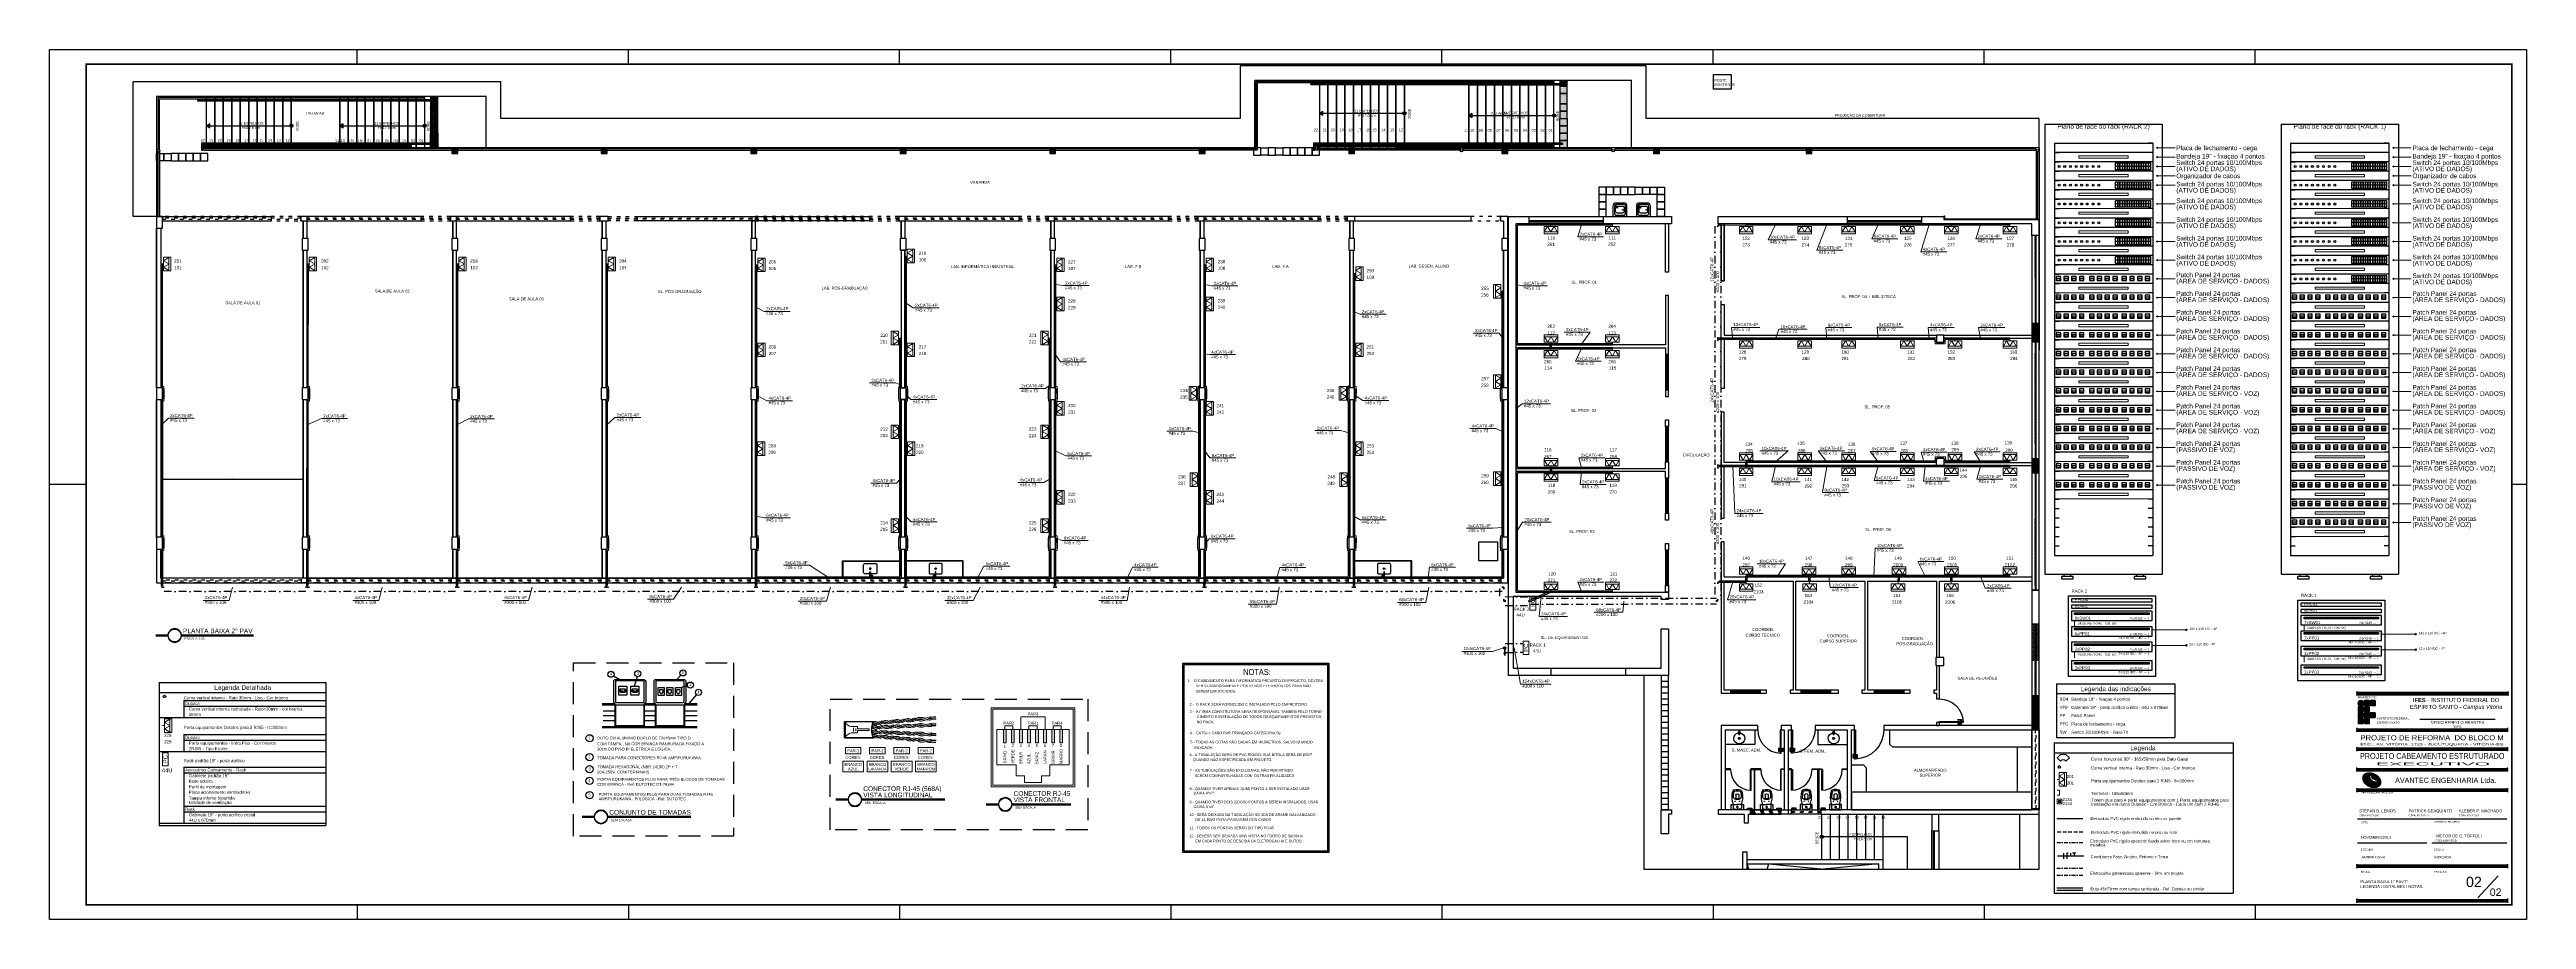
# Model space of a CAD drawing. Header units: millimetres. Extents: x 329 to 8779, y 382 to 3352.
import ezdxf
from ezdxf.enums import TextEntityAlignment as Align

# ---------------------------------------------------------------- set-up
doc = ezdxf.new("R2010")
doc.units = ezdxf.units.MM
for name, pattern in [('ACAD_ISO03W100', [30, 12, -18]), ('DASHDOT', [25.4, 12.7, -6.35, 0, -6.35]), ('HIDDEN', [0.375, 0.25, -0.125])]:
    doc.linetypes.add(name, pattern=pattern)
for name, color, linetype in [('03', 3, 'Continuous'), ('07', 7, 'Continuous'), ('ARQ', 8, 'Continuous'), ('Estrutura nova', 8, 'Continuous'), ('LEGENDA', 7, 'Continuous'), ('OUTROS', 3, 'Continuous'), ('ptotel', 3, 'Continuous'), ('TEL_LOG_TUB', 4, 'Continuous'), ('TELECO', 6, 'Continuous'), ('texto01', 3, 'Continuous')]:
    doc.layers.add(name, color=color, linetype=linetype)
for name, color, linetype, lineweight in [('CE-Condutos', 6, 'Continuous', 30), ('CE-Pontos', 9, 'Continuous', 20), ('CE-Textos fios', 7, 'Continuous', 20), ('CE-Textos pontos', 5, 'Continuous', 20), ('DI-Linhas do quadro', 1, 'Continuous', 30), ('DI-Textos do diagrama', 7, 'Continuous', 20), ('DI-Textos do quadro', 7, 'Continuous', 20), ('DI-Título do quadro', 1, 'Continuous', 30), ('EL-Condutos', 4, 'Continuous', 30), ('M-Condutos', 6, 'Continuous', 30), ('M-Textos condutos', 7, 'Continuous', 20), ('M-Textos fios', 7, 'Continuous', 20), ('P-SIMBOL', 5, 'Continuous', 20), ('PAREDE', 5, 'Continuous', 20), ('TEXTO', 7, 'Continuous', 20)]:
    doc.layers.add(name, color=color, linetype=linetype, lineweight=lineweight)
doc.styles.add('100', font='Arial.ttf', dxfattribs={"height": 12.5})
doc.styles.add('Arial', font='Arial.ttf')
doc.styles.add('ARIAL B', font='Arial.ttf')
doc.styles.add('romans', font='Arial.ttf')
doc.styles.get("Standard").update_dxf_attribs({"font": 'Arial.ttf'})
doc.dimstyles.new('ISO-25', dxfattribs={"dimtxt": 2.5, "dimasz": 2.5, "dimexe": 1.25, "dimexo": 0.625, "dimtad": 1, "dimtxsty": 'Standard', "dimcen": 2.5, "dimadec": 0, "dimazin": 0, "dimtfac": 1, "dimtmove": 0, "dimatfit": 3, "dimfxl": 1, "dimarcsym": 0})
doc.dimstyles.get("Standard").update_dxf_attribs({"dimtxt": 0.18, "dimasz": 0.18, "dimexe": 0.18, "dimexo": 0.0625, "dimgap": 0.09, "dimtad": 0, "dimtih": 1, "dimtoh": 1, "dimdec": 4, "dimzin": 0, "dimdsep": 46, "dimtxsty": 'Standard', "dimcen": 0.09, "dimadec": 0, "dimazin": 0, "dimtfac": 1, "dimtdec": 4, "dimtofl": 0, "dimtmove": 0, "dimatfit": 3, "dimfxl": 1, "dimtolj": 1, "dimtzin": 0, "dimarcsym": 0})
pattern_1 = [(0, (7091.7466, 1120.9403), (1.5875, 3.175), [0, -3.175])]
pattern_2 = [(45, (-3663.8285, -9362.5535), (-2.245064, 2.245064), [])]
pattern_3 = [(180, (5838.7466, 2881.9403), (-1e-15, -2.74963), [1.5875, -3.175]), (300, (5838.7466, 2881.9403), (2.38125, 1.374815), [1.5875, -3.175]), (240, (5837.159, 2881.9403), (2.38125, -1.374815), [1.5875, -3.175])]
pattern_4 = [(45, (60.533, 8111.033), (-2.245064, 2.245064), [])]

# ---------------------------------------------------------------- blocks, each defined once
blk = doc.blocks.new('A1 sem aba')
at = {"layer": 'LEGENDA'}
for p, q in [((-148, 58.4), (-148, 59.4)), ((-129.5, 58.4), (-129.5, 59.4)), ((-111, 58.4), (-111, 59.4)), ((-92.5, 58.4), (-92.5, 59.4)), ((-74, 58.4), (-74, 59.4)), ((-55.5, 58.4), (-55.5, 59.4)), ((-37, 58.4), (-37, 59.4)), ((-18.5, 58.4), (-18.5, 59.4)), ((-166.5, 29.7), (-169, 29.7)), ((0, 29.7), (-1, 29.7)), ((-148, 1), (-148, 0)), ((-129.5, 1), (-129.5, 0)), ((-111, 1), (-111, 0)), ((-92.5, 1), (-92.5, 0)), ((-74, 1), (-74, 0)), ((-55.5, 1), (-55.5, 0)), ((-37, 1), (-37, 0)), ((-18.5, 1), (-18.5, 0))]:
    blk.add_line(p, q, dxfattribs=at)
blk.add_lwpolyline([(-169, 59.4), (0, 59.4), (0, 0), (-169, 0), (-169, 59.4)], close=True, dxfattribs=at)
at = {"layer": 'LEGENDA', "const_width": 0.1}
blk.add_lwpolyline([(-1, 58.4), (-1, 1), (-166.5, 1), (-166.5, 58.4)], close=True, dxfattribs=at)
blk = doc.blocks.new('margem')
at = {"color": 8}
for p, q in [((-9.125, 8), (1029.125, 8)), ((-3.125, 14), (-3.125, -14)), ((1023.125, 14), (1023.125, -14)), ((-9.125, -8), (1029.125, -8))]:
    blk.add_line(p, q, dxfattribs=at)
blk = doc.blocks.new('A$C5B6031A6')
at = {"ltscale": 10}
h = blk.add_hatch(color=7, dxfattribs=at)
h.paths.add_polyline_path([(1626, 2130), (1695, 2104), (1762, 2075), (1828, 2044), (1892, 2012), (1955, 1977), (2015, 1941), (2074, 1902), (2132, 1863), (2187, 1821), (2239, 1778), (2290, 1734), (2339, 1689), (2385, 1642), (2429, 1594), (2471, 1545), (2510, 1495), (2547, 1444), (2581, 1392), (2612, 1340), (2641, 1287), (2667, 1233), (2689, 1179), (2709, 1125), (2726, 1071), (2740, 1016), (2750, 961), (2758, 906), (2761, 851), (2761, 797), (2758, 742), (2751, 689), (2741, 636), (2726, 583), (2708, 533), (2687, 485), (2663, 439), (2635, 395), (2605, 353), (2571, 313), (2536, 275), (2497, 240), (2456, 207), (2412, 177), (2366, 149), (2319, 123), (2269, 99), (2217, 79), (2163, 60), (2108, 43), (2051, 30), (1992, 19), (1932, 10), (1871, 4), (1808, 1), (1744, 0), (1680, 2), (1614, 6), (1548, 13), (1480, 23), (1412, 35), (1344, 51), (1275, 69), (1205, 89), (1136, 113), (1067, 139), (999, 168), (933, 199), (869, 231), (806, 266), (746, 302), (687, 341), (630, 381), (575, 422), (522, 465), (472, 509), (423, 554), (376, 602), (332, 650), (291, 698), (251, 748), (215, 800), (181, 851), (150, 904), (121, 956), (95, 1010), (72, 1064), (52, 1118), (35, 1173), (22, 1227), (11, 1282), (4, 1337), (1, 1392), (0, 1446), (3, 1501), (10, 1554), (21, 1608), (36, 1660), (53, 1710), (75, 1759), (99, 1804), (127, 1848), (157, 1890), (190, 1930), (226, 1968), (265, 2003), (306, 2036), (349, 2066), (395, 2094), (443, 2121), (493, 2144), (545, 2165), (599, 2183), (654, 2200), (711, 2213), (769, 2224), (830, 2233), (891, 2239), (953, 2243), (1017, 2244), (1082, 2241), (1148, 2237), (1214, 2230), (1281, 2220), (1350, 2208), (1418, 2192), (1487, 2174), (1556, 2154)])
h.paths.add_polyline_path([(1634, 2126), (1701, 2100), (1768, 2072), (1833, 2042), (1895, 2010), (1957, 1976), (2016, 1940), (2074, 1903), (2130, 1864), (2184, 1823), (2235, 1781), (2285, 1738), (2333, 1693), (2378, 1648), (2421, 1601), (2462, 1553), (2500, 1504), (2536, 1455), (2569, 1404), (2599, 1354), (2627, 1302), (2652, 1250), (2674, 1198), (2693, 1146), (2709, 1093), (2723, 1041), (2733, 988), (2739, 936), (2743, 883), (2743, 831), (2740, 780), (2733, 729), (2723, 678), (2710, 629), (2693, 581), (2673, 536), (2650, 492), (2624, 451), (2595, 411), (2563, 373), (2530, 338), (2493, 304), (2454, 273), (2412, 244), (2368, 217), (2322, 192), (2274, 169), (2224, 150), (2173, 131), (2119, 116), (2064, 103), (2007, 92), (1949, 83), (1889, 78), (1828, 74), (1767, 74), (1703, 75), (1639, 79), (1574, 86), (1509, 96), (1442, 108), (1375, 123), (1307, 141), (1239, 161), (1171, 185), (1103, 210), (1037, 238), (973, 268), (910, 300), (848, 334), (789, 370), (731, 407), (675, 446), (622, 487), (570, 529), (520, 573), (472, 617), (427, 663), (384, 710), (344, 757), (305, 806), (270, 856), (236, 906), (206, 957), (178, 1008), (153, 1060), (131, 1112), (112, 1164), (96, 1217), (83, 1269), (73, 1322), (66, 1375), (62, 1427), (62, 1479), (65, 1530), (72, 1581), (82, 1632), (96, 1681), (112, 1729), (133, 1775), (156, 1818), (182, 1860), (210, 1899), (241, 1937), (276, 1973), (312, 2006), (352, 2037), (393, 2066), (437, 2093), (483, 2118), (531, 2141), (581, 2161), (633, 2179), (686, 2194), (741, 2207), (798, 2218), (856, 2227), (916, 2232), (976, 2236), (1039, 2237), (1102, 2235), (1166, 2231), (1231, 2224), (1297, 2214), (1363, 2202), (1430, 2187), (1498, 2169), (1566, 2149)], flags=16)
h = blk.add_hatch(color=251, dxfattribs=at)
h.set_gradient(color1=(97, 97, 97), rotation=45, tint=1)
h.paths.add_polyline_path([(2710, 629), (2723, 678), (2733, 729), (2740, 780), (2743, 831), (2743, 883), (2739, 936), (2733, 988), (2723, 1041), (2709, 1093), (2693, 1146), (2674, 1198), (2652, 1250), (2627, 1302), (2599, 1354), (2569, 1404), (2536, 1455), (2500, 1504), (2462, 1553), (2421, 1601), (2378, 1648), (2333, 1693), (2285, 1738), (2235, 1781), (2184, 1823), (2130, 1864), (2074, 1903), (2016, 1940), (1957, 1976), (1895, 2010), (1833, 2042), (1768, 2072), (1701, 2100), (1634, 2126), (1566, 2149), (1498, 2169), (1430, 2187), (1363, 2202), (1297, 2214), (1231, 2224), (1166, 2231), (1102, 2235), (1039, 2237), (976, 2236), (916, 2232), (856, 2227), (798, 2218), (741, 2207), (686, 2194), (633, 2179), (581, 2161), (531, 2141), (483, 2118), (437, 2093), (393, 2066), (352, 2037), (312, 2006), (276, 1973), (241, 1937), (210, 1899), (182, 1860), (156, 1818), (133, 1775), (112, 1729), (96, 1681), (82, 1632), (72, 1581), (65, 1530), (62, 1479), (62, 1427), (66, 1375), (73, 1322), (83, 1269), (96, 1217), (112, 1164), (131, 1112), (153, 1060), (178, 1008), (206, 957), (236, 906), (270, 856), (305, 806), (344, 757), (384, 710), (427, 663), (472, 617), (520, 573), (570, 529), (622, 487), (675, 446), (731, 407), (789, 370), (848, 334), (910, 300), (973, 268), (1037, 238), (1103, 210), (1171, 185), (1239, 161), (1307, 141), (1375, 123), (1442, 108), (1509, 96), (1574, 86), (1639, 79), (1703, 75), (1767, 74), (1828, 74), (1889, 78), (1949, 83), (2007, 92), (2064, 103), (2119, 116), (2173, 131), (2224, 150), (2274, 169), (2322, 192), (2368, 217), (2412, 244), (2454, 273), (2493, 304), (2530, 338), (2563, 373), (2595, 411), (2624, 451), (2650, 492), (2673, 536), (2693, 581)])
h.paths.add_polyline_path([(1672, 926, -0.1193897), (1279, 1193), (1236, 1241), (1187, 1310), (1149, 1381), (1135, 1416), (1113, 1474), (1096, 1558), (1092, 1638), (1101, 1702), (1121, 1775), (1151, 1833), (1182, 1874), (1220, 1914), (1243, 1933), (1274, 1956), (1312, 1977), (1353, 1995), (1373, 2002, -0.0764937), (1462, 2024, -0.012569), (1508, 2029, -0.0805325), (1636, 2027, 0.0118044), (1695, 2017, -0.0770351), (1858, 1969, -0.0386405), (1993, 1901, -0.0570726), (2117, 1815, -0.0051459), (2217, 1726, -0.0945225), (2333, 1571, -0.0415227), (2395, 1410, -0.1003258), (2410, 1244, -0.1109124), (2349, 1065, -0.1714633), (2155, 910, -0.0845312), (1952, 875, -0.0904988)], flags=16)
h = blk.add_hatch(color=250, dxfattribs=at)
h.set_gradient(color1=(51, 51, 51), color2=(51, 51, 51), rotation=45, tint=1, name='SPHERICAL')
h.paths.add_polyline_path([(2297, 1618, 0.0945225), (2215, 1728, 0.0051459), (2117, 1815, 0.0589733), (2017, 1884, 0.0410911), (1896, 1945, 0.0793391), (1774, 1981, -0.0118044), (1708, 1992, 0.0843444), (1624, 1993, 0.0153068), (1577, 1988, 0.0886035), (1526, 1975), (1506, 1968), (1478, 1956), (1455, 1942), (1433, 1927), (1421, 1917), (1396, 1890), (1378, 1866), (1360, 1833), (1347, 1784), (1341, 1744), (1344, 1689), (1356, 1629), (1373, 1584), (1384, 1558), (1414, 1502), (1452, 1448), (1489, 1406, 0.1192335), (1824, 1179, 0.0904988), (2051, 1138, 0.0845312), (2204, 1164, 0.1714633), (2320, 1257, 0.1109128), (2360, 1373, 0.1003254), (2350, 1481, 0.0415227)])
at = {"color": 251, "lineweight": 0}
blk.add_lwpolyline([(1626, 2130), (1695, 2104), (1762, 2075), (1828, 2044), (1892, 2012), (1955, 1977), (2015, 1941), (2074, 1902), (2132, 1863), (2187, 1821), (2239, 1778), (2290, 1734), (2339, 1689), (2385, 1642), (2429, 1594), (2471, 1545), (2510, 1495), (2547, 1444), (2581, 1392), (2612, 1340), (2641, 1287), (2667, 1233), (2689, 1179), (2709, 1125), (2726, 1071), (2740, 1016), (2750, 961), (2758, 906), (2761, 851), (2761, 797), (2758, 742), (2751, 689), (2741, 636), (2726, 583), (2708, 533), (2687, 485), (2663, 439), (2635, 395), (2605, 353), (2571, 313), (2536, 275), (2497, 240), (2456, 207), (2412, 177), (2366, 149), (2319, 123), (2269, 99), (2217, 79), (2163, 60), (2108, 43), (2051, 30), (1992, 19), (1932, 10), (1871, 4), (1808, 1), (1744, 0), (1680, 2), (1614, 6), (1548, 13), (1480, 23), (1412, 35), (1344, 51), (1275, 69), (1205, 89), (1136, 113), (1067, 139), (999, 168), (933, 199), (869, 231), (806, 266), (746, 302), (687, 341), (630, 381), (575, 422), (522, 465), (472, 509), (423, 554), (376, 602), (332, 650), (291, 698), (251, 748), (215, 800), (181, 851), (150, 904), (121, 956), (95, 1010), (72, 1064), (52, 1118), (35, 1173), (22, 1227), (11, 1282), (4, 1337), (1, 1392), (0, 1446), (3, 1501), (10, 1554), (21, 1608), (36, 1660), (53, 1710), (75, 1759), (99, 1804), (127, 1848), (157, 1890), (190, 1930), (226, 1968), (265, 2003), (306, 2036), (349, 2066), (395, 2094), (443, 2121), (493, 2144), (545, 2165), (599, 2183), (654, 2200), (711, 2213), (769, 2224), (830, 2233), (891, 2239), (953, 2243), (1017, 2244), (1082, 2241), (1148, 2237), (1214, 2230), (1281, 2220), (1350, 2208), (1418, 2192), (1487, 2174), (1556, 2154)], close=True, dxfattribs=at)
blk.add_lwpolyline([(1634, 2126), (1701, 2100), (1768, 2072), (1833, 2042), (1895, 2010), (1957, 1976), (2016, 1940), (2074, 1903), (2130, 1864), (2184, 1823), (2235, 1781), (2285, 1738), (2333, 1693), (2378, 1648), (2421, 1601), (2462, 1553), (2500, 1504), (2536, 1455), (2569, 1404), (2599, 1354), (2627, 1302), (2652, 1250), (2674, 1198), (2693, 1146), (2709, 1093), (2723, 1041), (2733, 988), (2739, 936), (2743, 883), (2743, 831), (2740, 780), (2733, 729), (2723, 678), (2710, 629), (2693, 581), (2673, 536), (2650, 492), (2624, 451), (2595, 411), (2563, 373), (2530, 338), (2493, 304), (2454, 273), (2412, 244), (2368, 217), (2322, 192), (2274, 169), (2224, 150), (2173, 131), (2119, 116), (2064, 103), (2007, 92), (1949, 83), (1889, 78), (1828, 74), (1767, 74), (1703, 75), (1639, 79), (1574, 86), (1509, 96), (1442, 108), (1375, 123), (1307, 141), (1239, 161), (1171, 185), (1103, 210), (1037, 238), (973, 268), (910, 300), (848, 334), (789, 370), (731, 407), (675, 446), (622, 487), (570, 529), (520, 573), (472, 617), (427, 663), (384, 710), (344, 757), (305, 806), (270, 856), (236, 906), (206, 957), (178, 1008), (153, 1060), (131, 1112), (112, 1164), (96, 1217), (83, 1269), (73, 1322), (66, 1375), (62, 1427), (62, 1479), (65, 1530), (72, 1581), (82, 1632), (96, 1681), (112, 1729), (133, 1775), (156, 1818), (182, 1860), (210, 1899), (241, 1937), (276, 1973), (312, 2006), (352, 2037), (393, 2066), (437, 2093), (483, 2118), (531, 2141), (581, 2161), (633, 2179), (686, 2194), (741, 2207), (798, 2218), (856, 2227), (916, 2232), (976, 2236), (1039, 2237), (1102, 2235), (1166, 2231), (1231, 2224), (1297, 2214), (1363, 2202), (1430, 2187), (1498, 2169), (1566, 2149), (1634, 2126), (1634, 2126)], dxfattribs=at)
blk.add_lwpolyline([(1279, 1193, 0.1193897), (1672, 926, 0.0904988), (1952, 875, 0.0845312), (2155, 910, 0.1714633), (2349, 1065, 0.1109128), (2410, 1244, 0.1003254), (2395, 1410, 0.0415227), (2333, 1571, 0.0945225), (2217, 1726, 0.0051459), (2117, 1815, 0.0570726), (1993, 1901, 0.0386405), (1858, 1969, 0.0770351), (1695, 2017, -0.0118044), (1636, 2027, 0.0805325), (1508, 2029, 0.012569), (1462, 2024, 0.0764937), (1373, 2002), (1353, 1995), (1312, 1977), (1274, 1956), (1243, 1933), (1220, 1914), (1182, 1874), (1151, 1833), (1121, 1775), (1101, 1702), (1092, 1638), (1096, 1558), (1113, 1474), (1135, 1416), (1149, 1381), (1187, 1310), (1236, 1241)], format="xyb", close=True, dxfattribs=at)
blk.add_lwpolyline([(1489, 1407, 0.119396), (1824, 1179, 0.0904988), (2051, 1138, 0.0845312), (2204, 1164, 0.1714633), (2320, 1257, 0.1109128), (2360, 1373, 0.1003254), (2350, 1481, 0.0415227), (2297, 1618, 0.0945225), (2215, 1728, 0.0051459), (2117, 1815, 0.0589733), (2017, 1884, 0.0410911), (1896, 1945, 0.0793391), (1774, 1981, -0.0118044), (1708, 1992, 0.0843444), (1624, 1993, 0.0153068), (1577, 1988, 0.0886035), (1526, 1975), (1506, 1968), (1478, 1956), (1455, 1942), (1433, 1927), (1421, 1917), (1396, 1890), (1378, 1866), (1360, 1833), (1347, 1784), (1341, 1744), (1344, 1689), (1356, 1629), (1373, 1584), (1373, 1584), (1384, 1558), (1414, 1502), (1452, 1448), (1489, 1407)], format="xyb", dxfattribs=at)
blk = doc.blocks.new('A$C18BF1D59')
at = {"color": 8}
for p, q in [((0, 0), (0, -3.4)), ((80, 0), (0, 0)), ((62.8, 3.9), (62.8, 6.3)), ((62.8, 6.3), (74.8, 6.3)), ((72.5, 3.9), (62.8, 3.9)), ((72.5, 3.9), (74.8, 6.3)), ((72.5, 0), (72.5, 3.9)), ((74.8, 6.3), (74.8, 0)), ((80, -3.4), (80, 0)), ((0, -3.4), (80, -3.4)), ((72.5, -7.3), (62.8, -7.3)), ((62.8, -7.3), (62.8, -9.7)), ((62.8, -9.7), (74.8, -9.7)), ((74.8, 0), (72.5, 0)), ((72.5, -3.4), (72.5, -7.3)), ((72.5, -7.3), (74.8, -9.7)), ((74.8, -9.7), (74.8, -3.4))]:
    blk.add_line(p, q, dxfattribs=at)
blk.add_arc((-0.1, 0.2), 80.2, 270.10258, 357.38886, dxfattribs=at)
blk = doc.blocks.new('PIA COZINHA - PLANTA')
at = {"color": 8}
blk.add_lwpolyline([(5.1, -3.4), (5.2, -3.9), (5.1, -3.4), (5.2, -2.3, -0.043066), (5.2, -2.1), (5.3, -2.2), (5.6, -2.4), (6, -2.4), (8.7, -2.4), (8.9, -2.4), (9.2, -2.3), (9.4, -2.2), (9.6, -2.1), (10, -1.7), (10.3, -1.1, -0.066486), (10.1, -0.1, -0.072728), (10.3, 1.1), (10, 1.7), (9.6, 2.1), (9.4, 2.2), (9.2, 2.3), (8.9, 2.4), (8.7, 2.4), (6, 2.4), (5.6, 2.4), (5.3, 2.2), (5.1, 2), (4.8, 1.7), (4.7, 1.6), (4, 1.6), (1.2, 1.6), (0.7, 2.5, 0.267949), (0.1, 2.8), (0, 2.8), (0, -2.8), (0.1, -2.8, 0.267949), (0.7, -2.5), (1.2, -1.6), (1.8, -1.6), (2.1, -1.7), (2.4, -1.9), (2.7, -2.2), (2.8, -2.5), (2.8, -3.4), (2.7, -4.1), (2.6, -4.7, 0.028355), (2.5, -4.8, 0.035151), (2.4, -5.1, 0.071172), (2.3, -5.5, 0.084322), (2.4, -6, 0.107748), (2.8, -6.6, 0.190903), (3.9, -7.1, 0.013013), (4, -7.1, 0.185749), (5.1, -6.7, 0.064487), (5.3, -6.4), (15.5, -6.4), (15.5, -24, 0.414214), (19.5, -28), (46.5, -28, 0.414214), (50.5, -24), (50.5, 13, 0.414214), (46.5, 17), (19.5, 17, 0.414214), (15.5, 13), (15.5, -4.6), (5.4, -4.6), (5.3, -4.3), (5.2, -3.9)], format="xyb", close=True, dxfattribs=at)
for points in [[(0.1, -2.8), (0.1, 2.8)], [(0.7, -2.5), (0.7, 2.5)], [(1.2, 1.6), (1.2, -1.6)], [(5.2, -2.1), (5.1, -2), (4.8, -1.7), (4.6, -1.3), (4.4, -0.9), (4.3, -0.5), (4.3, 0), (4.3, 0.5), (4.4, 0.9), (4.6, 1.3), (4.7, 1.6)], [(8.7, 2.4), (8.3, 2.4), (8, 2.2), (7.7, 2), (7.5, 1.7), (7.3, 1.3), (7.1, 0.9), (7, 0.5), (7, 0), (7, -0.5), (7.1, -0.9), (7.3, -1.3), (7.5, -1.7), (7.7, -2), (8, -2.2), (8.3, -2.4), (8.7, -2.4)], [(10.2, 1.2), (10.2, 1.1), (10, 1.6), (9.6, 2), (9.4, 2.1), (9.2, 2.2), (9, 2.3), (8.8, 2.3)], [(4.5, -4.6), (4.3, -4.6)], [(5.1, -4.6), (4.5, -4.6)], [(5.1, -4.6), (5.4, -4.6)], [(5.3, -6.4), (5.1, -6.4)], [(10.2, -1.2), (10.2, -1.1), (10, -1.6), (9.6, -2), (9.4, -2.1), (9.2, -2.2), (9, -2.3), (8.8, -2.3)], [(21, -4.6), (15.5, -4.6)]]:
    blk.add_lwpolyline(points, dxfattribs=at)
at = {"color": 8, "ltscale": 0.008839}
for points in [[(8.9, 1.7), (8.8, 1.7)], [(8.9, -1.7), (8.8, -1.7)]]:
    blk.add_lwpolyline(points, dxfattribs=at)
at = {"color": 8}
for points in [[(2.9, -4.6, 0.161256), (2.5, -5.4)], [(2.5, -5.6, 0.161254), (2.9, -6.4)], [(2.6, -4.7, -0.073207), (2.9, -4.3, -0.097022), (3.4, -4, -0.071885), (3.9, -3.9, -0.24573), (5.3, -4.5)], [(4.5, -4.6, 1.037928), (3.5, -6.4, 0.2753), (4.5, -6.4)], [(5.1, -4.6, 0.431253), (3, -4.4)], [(4, -4.6, 1.000001), (4, -6.4, 0.095248), (4.3, -6.4)], [(3, -6.6, 0.161253), (3.9, -6.9)], [(4.3, -4.6, 0.095245), (4, -4.6)], [(4.1, -6.9, 0.161253), (4.9, -6.6)]]:
    blk.add_lwpolyline(points, format="xyb", dxfattribs=at)
at = {"color": 8, "ltscale": 0.026137}
for points in [[(2.5, -5.6), (2.5, -5.4)], [(4.1, -6.9), (3.9, -6.9)]]:
    blk.add_lwpolyline(points, dxfattribs=at)
at = {"color": 8, "ltscale": 0.02613}
blk.add_lwpolyline([(3, -4.4), (2.9, -4.6)], dxfattribs=at)
at = {"color": 8, "ltscale": 0.026143}
for points in [[(3, -6.6), (2.9, -6.4)], [(5, -6.4), (4.9, -6.6)]]:
    blk.add_lwpolyline(points, dxfattribs=at)
at = {"color": 8, "ltscale": 0.005875}
for points in [[(4, -4.6), (4, -4.6), (4.3, -4.6)], [(4, -6.4), (4, -6.4), (4.5, -6.4)]]:
    blk.add_lwpolyline(points, dxfattribs=at)
at = {"color": 8, "ltscale": 0.011358}
blk.add_lwpolyline([(5, -6.4), (5.1, -6.4), (4.5, -6.4)], dxfattribs=at)
at = {"color": 8, "ltscale": 0.420988}
blk.add_lwpolyline([(15.5, -6.4), (21, -6.4)], dxfattribs=at)
at = {"color": 8, "ltscale": 0.020996}
for points in [[(21, -4.3), (21.4, -4.3)], [(21, -6.7), (21.4, -6.7)]]:
    blk.add_lwpolyline(points, dxfattribs=at)
at = {"color": 8}
blk.add_circle((33, -5.5), 3, dxfattribs=at)
for centre, major_axis, ratio, start_param, end_param in [((8.8, 0), (-0.02, 2.36), 0.711391, 1.117604, 1.55781), ((8.8, 0), (0.02, 2.36), 0.711391, 1.583783, 2.023988), ((8.8, 0), (0.01, 2.33), 0.707109, 0.561353, 1.130206), ((8.8, 0), (0, 1.67), 0.707107, 6.283156, 8.924778), ((8.9, 0), (0, 1.67), 0.707107, 6.283156, 8.924778), ((8.8, 0), (-0.02, 2.37), 0.703277, 6.27776, 6.832248), ((8.9, 0), (0, 1.67), 0.707107, 3.141564, 6.283156), ((12.1, 0), (0.04, 2.98), 0.678756, 1.202074, 1.590409), ((12.1, 0), (-0.04, 2.98), 0.678756, 1.551183, 1.939519), ((4, -5.5), (0, -0.874), 0.99998, 3.141593, 6.283185), ((7.3, -5.5), (0, 0.874), 0.673769, 0, 3.141593), ((8.8, 0), (-0.01, 2.33), 0.707109, 2.011386, 2.58024), ((8.8, 0), (0.02, 2.37), 0.703277, 2.59253, 3.147018), ((8.8, 0), (0, 1.67), 0.707107, 2.641593, 3.141564), ((8.9, 0), (0, 1.67), 0.707107, 2.641593, 3.141564), ((15.2, -5.5), (0, 0.874), 0.673769, 6.283185, 9.424778), ((21, -5.5), (0, -1.16), 0.996283, 3.141564, 3.860408), ((21, -5.5), (0, -1.16), 0.996283, 5.56437, 6.283156), ((21, -5.5), (0, -1.16), 0.996283, 2.641593, 3.141564), ((21, -5.5), (0, -1.16), 0.996283, 6.283156, 8.924778), ((21, -5.5), (-0.562, 0.678), 0.980078, 2.439372, 5.620463), ((21.4, -5.5), (0, -1.16), 0.996283, 2.641593, 3.141564), ((21.4, -5.5), (0, -1.16), 0.996283, 6.283156, 8.924778)]:
    blk.add_ellipse(centre, major_axis=major_axis, ratio=ratio, start_param=start_param, end_param=end_param, dxfattribs=at)
blk = doc.blocks.new('VS CX - PLANTA')
at = {"color": 8, "linetype": 'Continuous', "ltscale": 5}
for p, q in [((-14.1, 18.3), (-14.1, 6.7)), ((-13.6, 18.3), (0, 18.3)), ((-9.1, 1.7), (0, 1.7)), ((13.6, 18.3), (0, 18.3)), ((9.1, 1.7), (0, 1.7)), ((14.1, 18.3), (14.1, 6.7))]:
    blk.add_line(p, q, dxfattribs=at)
at = {"color": 8, "linetype": 'Continuous'}
for p, q in [((-5.5, 51.3), (-5.5, 39.7)), ((-3.5, 37.7), (3.5, 37.7)), ((5.5, 51.3), (5.5, 39.7))]:
    blk.add_line(p, q, dxfattribs=at)
at = {"color": 8}
blk.add_lwpolyline([(13.6, 18.3, -0.056416), (14.6, 22.7, 0.079929), (17.8, 39.9, 0.068257), (16, 60.2, 0.052344), (14.5, 64.1, 0.23374), (9.5, 67.9, 0.098725), (-9.5, 67.9, 0.233803), (-14.5, 64.1, 0.052356), (-16, 60.2, 0.068131), (-17.8, 39.9, 0.080193), (-14.6, 22.7, -0.056378), (-13.6, 18.3), (-19.3, 18.3, 0.41424), (-20.8, 16.8), (-20.8, 1.2, 0.414167), (-19.6, 0), (19.6, 0, 0.414167), (20.8, 1.2), (20.8, 16.8, 0.414267), (19.3, 18.3)], format="xyb", close=True, dxfattribs=at)
at = {"color": 8, "linetype": 'Continuous'}
for radius in [2.5, 1.8]:
    blk.add_circle((0, 9.1), radius, dxfattribs=at)
at = {"color": 8, "linetype": 'Continuous', "ltscale": 5}
for centre, radius, start, end in [((-9.1, 6.7), 5, 180, 270), ((57.2, 43.5), 70.5, 167.12438, 180.52949), ((-6.3, 42.9), 7, 180.58264, 243.8431), ((3.4, 55.1), 15.5, 153.35135, 165.34228), ((-8.2, 61), 2.5, 99.69134, 153.36513), ((0, 54.8), 20.4, 242.57778, 270.00766), ((0, 20.1), 44.2, 90.00846, 101.28745), ((-7.5, 28.3), 0.7, 90, 270), ((-7.5, 28.3), 0.7, 270, 90), ((0, 20.1), 44.2, 78.62497, 90.00365), ((0, 54.8), 20.4, 270.0008, 297.43292), ((7.5, 28.3), 0.7, 90, 270), ((7.5, 28.3), 0.7, 270, 90), ((8.2, 61), 2.5, 26.61782, 78.37651), ((9.1, 6.7), 5, 270, 0), ((6.3, 42.9), 7, 296.1569, 359.41736), ((-3.4, 55.2), 15.5, 14.63855, 26.64236), ((-57.2, 43.5), 70.5, 359.45962, 12.87506)]:
    blk.add_arc(centre, radius, start, end, dxfattribs=at)
at = {"color": 8, "linetype": 'Continuous'}
for centre, radius, start, end in [((-3.5, 51.3), 2, 108.22295, 180), ((-3.5, 39.7), 2, 180, 270), ((0, 40.7), 13.2, 71.77705, 108.22295), ((3.5, 51.3), 2, 0, 71.77705)]:
    blk.add_arc(centre, radius, start, end, dxfattribs=at)
at = {"color": 8, "linetype": 'Continuous', "ltscale": 25}
blk.add_arc((3.5, 39.7), 2, 270, 0, dxfattribs=at)
at = {"color": 8, "linetype": 'ByBlock', "ltscale": 5}
blk.add_point((12.9, 66.2), dxfattribs=at)
blk = doc.blocks.new('PAPELEIRA - PLANTA')
blk.add_lwpolyline([(-4.8, -7.4, 0.415896), (-4.5, -7.7), (-2, -7.7, -0.331623), (-1.2, -8.3, 0.331667), (-0.6, -8.8), (-0.4, -8.8, 0.423394), (0, -8.3), (0, 8.3, 0.414552), (-0.4, 8.8), (-0.6, 8.8, 0.33125), (-1.2, 8.3, -0.331623), (-2, 7.7), (-4.5, 7.7, 0.416002), (-4.8, 7.4)], format="xyb", close=True)
at = {"color": 9, "linetype": 'Continuous', "ltscale": 2.5}
blk.add_lwpolyline([(-4.8, 7.4, 0.373522), (-4.6, 7.1), (-3, 6.9, -0.374701), (-2.8, 6.6), (-2.8, -6.6, -0.374986), (-3, -6.9), (-4.6, -7.1, 0.373209), (-4.8, -7.4, 0.00147)], format="xyb", dxfattribs=at)
at = {"linetype": 'Continuous', "ltscale": 2.5}
blk.add_lwpolyline([(-1.2, -8.2), (-1.2, 8.2)], dxfattribs=at)
blk = doc.blocks.new('P100')
at = {"color": 8}
for p, q in [((100, 0), (0, 0)), ((0, 0), (0, -3)), ((85, 3.4), (85, 5.5)), ((85, 5.5), (95.4, 5.5)), ((93.4, 3.4), (85, 3.4)), ((93.4, 3.4), (95.4, 5.5)), ((93.4, 0), (93.4, 3.4)), ((95.4, 5.5), (95.4, 0)), ((100, -3), (100, 0)), ((0, -3), (100, -3)), ((93.4, -6.4), (85, -6.4)), ((85, -6.4), (85, -8.5)), ((85, -8.5), (95.4, -8.5)), ((95.4, 0), (93.4, 0)), ((93.4, -3), (93.4, -6.4)), ((93.4, -6.4), (95.4, -8.5)), ((95.4, -8.5), (95.4, -3))]:
    blk.add_line(p, q, dxfattribs=at)
blk.add_arc((-0.7, 0.7), 100.7, 270.37285, 357.88249, dxfattribs=at)
blk = doc.blocks.new('L56_P')
at = {"color": 8}
for points in [[(0, 0.032, 0.414214), (-0.032, 0, 0.414214), (0, -0.032, 0.414214), (0.032, 0, 0.414214)], [(0, 0.023, 0.414214), (-0.022, 0, 0.414214), (0, -0.022, 0.414214), (0.023, 0, 0.414214)]]:
    blk.add_lwpolyline(points, format="xyb", close=True, dxfattribs=at)
for points in [[(0.21, 0.024), (0.21, 0.024), (0.138, 0.016, 0.334457), (0.127, 0.005), (0.127, -0.004, 0.241665), (0.135, -0.015), (0.21, -0.023)], [(0.206, -0.021), (0.143, -0.014, -0.376353), (0.132, -0.003), (0.132, 0.004, -0.358572), (0.143, 0.015), (0.206, 0.021)]]:
    blk.add_lwpolyline(points, format="xyb", dxfattribs=at)
for centre, radius in [((0.22, 0), 0.0222), ((0.22, 0), 0.0148), ((0.208, 0), 0.00153), ((0.231, 0), 0.00153)]:
    blk.add_circle(centre, radius, dxfattribs=at)
for centre, radius, start, end in [((0, 0), 0.186, 6.52698, 353.67918), ((0.226, 0), 0.026, 277.39028, 82.63327), ((0.23, 0), 0.0259, 268.95758, 85.86851), ((0.229, 0), 0.0239, 306.81251, 53.16375)]:
    blk.add_arc(centre, radius, start, end, dxfattribs=at)
blk.add_ellipse((0.221, 0), major_axis=(0, -0.0259), ratio=0.963315, dxfattribs=at)
blk = doc.blocks.new('GW_PLANTA NIVEL 8-00$0$BEBEDOURO1_PL')
for p, q in [((-0.248, 0.36), (-0.248, 0)), ((-0.198, 0.36), (-0.198, 0.1)), ((-0.156, 0.354), (-0.112, 0.295)), ((0.132, 0.46), (-0.148, 0.46)), ((0.132, 0.41), (-0.148, 0.41)), ((-0.148, 0.05), (0.132, 0.05)), ((-0.14, 0.366), (-0.096, 0.307)), ((0.182, 0.1), (0.182, 0.36)), ((0.232, 0), (0.232, 0.36)), ((-0.248, 0), (0.232, 0))]:
    blk.add_line(p, q)
blk.add_lwpolyline([(0.077, 0.121), (-0.096, 0.121, -0.427329), (-0.156, 0.177), (-0.156, 0.294, -0.414214), (-0.096, 0.354), (0.078, 0.354, -0.414214), (0.138, 0.294), (0.138, 0.177, -0.427329)], format="xyb", close=True)
blk.add_circle((0.092, 0.23), 0.0119)
for centre, radius, start, end in [((-0.148, 0.36), 0.1, 90, 180), ((-0.148, 0.36), 0.05, 90, 180), ((-0.148, 0.1), 0.05, 180, 270), ((-0.148, 0.36), 0.01, 36.67478, 216.67478), ((-0.104, 0.301), 0.01, 216.67478, 36.67478), ((0.132, 0.36), 0.1, 0, 90), ((0.132, 0.36), 0.05, 0, 90), ((0.132, 0.1), 0.05, 270, 0)]:
    blk.add_arc(centre, radius, start, end)
blk = doc.blocks.new('A$C1804744E')
at = {"layer": 'EL-Condutos', "linetype": 'Continuous'}
for p, q in [((0, 4.6), (-0.4, 4.6)), ((0, 0.1), (-0.4, 0.1)), ((-0.4, -40.1), (0, -40.1)), ((-0.4, -44.6), (0, -44.6))]:
    blk.add_line(p, q, dxfattribs=at)
at = {"layer": 'EL-Condutos', "color": 6, "linetype": 'Continuous'}
for points in [[(0.1, -2.6), (0, -37.3)], [(4.7, -2.6), (4.6, -37.3)]]:
    blk.add_lwpolyline(points, dxfattribs=at)
at = {"layer": 'P-SIMBOL'}
for points in [[(-0.4, 0), (-0.4, 4.7), (-0.4, 7.4), (-5, 7.4), (-5, 0), (0, 0), (0, 4.7)], [(0, -2.6), (4.7, -2.6), (4.7, 4.7), (-0.4, 4.7)], [(0, 0), (0, -2.6)], [(-0.4, -47.3), (-5, -47.3), (-5, -40), (0, -40)], [(0, -44.7), (0, -40), (0, -37.3), (4.6, -37.3), (4.6, -44.7), (-0.4, -44.7), (-0.4, -40)], [(-0.4, -44.7), (-0.4, -47.3)]]:
    blk.add_lwpolyline(points, dxfattribs=at)
blk = doc.blocks.new('A$C57440988')
at = {"layer": 'EL-Condutos', "linetype": 'Continuous'}
for p, q in [((0, 4.6), (-0.4, 4.6)), ((0, 0.1), (-0.4, 0.1)), ((-0.4, -40.1), (0, -40.1)), ((-0.4, -44.6), (0, -44.6))]:
    blk.add_line(p, q, dxfattribs=at)
at = {"layer": 'EL-Condutos', "color": 6, "linetype": 'Continuous'}
for points in [[(0.1, -2.6), (0, -37.3)], [(4.7, -2.6), (4.6, -37.3)]]:
    blk.add_lwpolyline(points, dxfattribs=at)
at = {"layer": 'P-SIMBOL'}
for points in [[(-0.4, 0), (-0.4, 4.7), (-0.4, 7.4), (-5, 7.4), (-5, 0), (0, 0), (0, 4.7)], [(0, -2.6), (4.7, -2.6), (4.7, 4.7), (-0.4, 4.7)], [(0, 0), (0, -2.6)], [(-0.4, -47.3), (-5, -47.3), (-5, -40), (0, -40)], [(0, -44.7), (0, -40), (0, -37.3), (4.6, -37.3), (4.6, -44.7), (-0.4, -44.7), (-0.4, -40)], [(-0.4, -44.7), (-0.4, -47.3)]]:
    blk.add_lwpolyline(points, dxfattribs=at)
blk = doc.blocks.new('A$C7A2776F9')
at = {"layer": 'EL-Condutos', "linetype": 'Continuous'}
for p, q in [((0, 4.6), (-0.4, 4.6)), ((0, 0.1), (-0.4, 0.1)), ((-0.4, -40.1), (0, -40.1)), ((-0.4, -44.6), (0, -44.6))]:
    blk.add_line(p, q, dxfattribs=at)
at = {"layer": 'EL-Condutos', "color": 6, "linetype": 'Continuous'}
for points in [[(0.1, -2.6), (0, -37.3)], [(4.7, -2.6), (4.6, -37.3)]]:
    blk.add_lwpolyline(points, dxfattribs=at)
at = {"layer": 'P-SIMBOL'}
for points in [[(-0.4, 0), (-0.4, 4.7), (-0.4, 7.4), (-5, 7.4), (-5, 0), (0, 0), (0, 4.7)], [(0, -2.6), (4.7, -2.6), (4.7, 4.7), (-0.4, 4.7)], [(0, 0), (0, -2.6)], [(-0.4, -47.3), (-5, -47.3), (-5, -40), (0, -40)], [(0, -44.7), (0, -40), (0, -37.3), (4.6, -37.3), (4.6, -44.7), (-0.4, -44.7), (-0.4, -40)], [(-0.4, -44.7), (-0.4, -47.3)]]:
    blk.add_lwpolyline(points, dxfattribs=at)
blk = doc.blocks.new('A$C324326B9')
at = {"layer": 'EL-Condutos', "linetype": 'Continuous'}
for p, q in [((0, 4.6), (-0.4, 4.6)), ((0, 0.1), (-0.4, 0.1)), ((-0.4, -40.1), (0, -40.1)), ((-0.4, -44.6), (0, -44.6))]:
    blk.add_line(p, q, dxfattribs=at)
at = {"layer": 'EL-Condutos', "color": 6, "linetype": 'Continuous'}
for points in [[(0.1, -2.6), (0, -37.3)], [(4.7, -2.6), (4.6, -37.3)]]:
    blk.add_lwpolyline(points, dxfattribs=at)
at = {"layer": 'P-SIMBOL'}
for points in [[(-0.4, 0), (-0.4, 4.7), (-0.4, 7.4), (-5, 7.4), (-5, 0), (0, 0), (0, 4.7)], [(0, -2.6), (4.7, -2.6), (4.7, 4.7), (-0.4, 4.7)], [(0, 0), (0, -2.6)], [(-0.4, -47.3), (-5, -47.3), (-5, -40), (0, -40)], [(0, -44.7), (0, -40), (0, -37.3), (4.6, -37.3), (4.6, -44.7), (-0.4, -44.7), (-0.4, -40)], [(-0.4, -44.7), (-0.4, -47.3)]]:
    blk.add_lwpolyline(points, dxfattribs=at)
blk = doc.blocks.new('A$C6E527BBC')
at = {"layer": 'EL-Condutos', "linetype": 'Continuous'}
for p, q in [((0, 4.6), (-0.4, 4.6)), ((0, 0.1), (-0.4, 0.1)), ((-0.4, -40.1), (0, -40.1)), ((-0.4, -44.6), (0, -44.6))]:
    blk.add_line(p, q, dxfattribs=at)
at = {"layer": 'EL-Condutos', "color": 6, "linetype": 'Continuous'}
for points in [[(0.1, -2.6), (0, -37.3)], [(4.7, -2.6), (4.6, -37.3)]]:
    blk.add_lwpolyline(points, dxfattribs=at)
at = {"layer": 'P-SIMBOL'}
for points in [[(-0.4, 0), (-0.4, 4.7), (-0.4, 7.4), (-5, 7.4), (-5, 0), (0, 0), (0, 4.7)], [(0, -2.6), (4.7, -2.6), (4.7, 4.7), (-0.4, 4.7)], [(0, 0), (0, -2.6)], [(-0.4, -47.3), (-5, -47.3), (-5, -40), (0, -40)], [(0, -44.7), (0, -40), (0, -37.3), (4.6, -37.3), (4.6, -44.7), (-0.4, -44.7), (-0.4, -40)], [(-0.4, -44.7), (-0.4, -47.3)]]:
    blk.add_lwpolyline(points, dxfattribs=at)
blk = doc.blocks.new('A$C36231246')
at = {"layer": 'EL-Condutos', "linetype": 'Continuous'}
for p, q in [((0, 4.6), (-0.4, 4.6)), ((0, 0.1), (-0.4, 0.1)), ((-0.4, -40.1), (0, -40.1)), ((-0.4, -44.6), (0, -44.6))]:
    blk.add_line(p, q, dxfattribs=at)
at = {"layer": 'EL-Condutos', "color": 6, "linetype": 'Continuous'}
for points in [[(0.1, -2.6), (0, -37.3)], [(4.7, -2.6), (4.6, -37.3)]]:
    blk.add_lwpolyline(points, dxfattribs=at)
at = {"layer": 'P-SIMBOL'}
for points in [[(-0.4, 0), (-0.4, 4.7), (-0.4, 7.4), (-5, 7.4), (-5, 0), (0, 0), (0, 4.7)], [(0, -2.6), (4.7, -2.6), (4.7, 4.7), (-0.4, 4.7)], [(0, 0), (0, -2.6)], [(-0.4, -47.3), (-5, -47.3), (-5, -40), (0, -40)], [(0, -44.7), (0, -40), (0, -37.3), (4.6, -37.3), (4.6, -44.7), (-0.4, -44.7), (-0.4, -40)], [(-0.4, -44.7), (-0.4, -47.3)]]:
    blk.add_lwpolyline(points, dxfattribs=at)
blk = doc.blocks.new('A$C6DF62A23')
at = {"layer": 'EL-Condutos', "linetype": 'Continuous'}
for p, q in [((0, 4.6), (-0.4, 4.6)), ((0, 0.1), (-0.4, 0.1)), ((-0.4, -40.1), (0, -40.1)), ((-0.4, -44.6), (0, -44.6))]:
    blk.add_line(p, q, dxfattribs=at)
at = {"layer": 'EL-Condutos', "color": 6, "linetype": 'Continuous'}
for points in [[(0.1, -2.6), (0, -37.3)], [(4.7, -2.6), (4.6, -37.3)]]:
    blk.add_lwpolyline(points, dxfattribs=at)
at = {"layer": 'P-SIMBOL'}
for points in [[(-0.4, 0), (-0.4, 4.7), (-0.4, 7.4), (-5, 7.4), (-5, 0), (0, 0), (0, 4.7)], [(0, -2.6), (4.7, -2.6), (4.7, 4.7), (-0.4, 4.7)], [(0, 0), (0, -2.6)], [(-0.4, -47.3), (-5, -47.3), (-5, -40), (0, -40)], [(0, -44.7), (0, -40), (0, -37.3), (4.6, -37.3), (4.6, -44.7), (-0.4, -44.7), (-0.4, -40)], [(-0.4, -44.7), (-0.4, -47.3)]]:
    blk.add_lwpolyline(points, dxfattribs=at)
blk = doc.blocks.new('A$C3DCF3803')
at = {"layer": 'EL-Condutos', "linetype": 'Continuous'}
for p, q in [((0, 4.6), (-0.4, 4.6)), ((0, 0.1), (-0.4, 0.1)), ((-0.4, -40.1), (0, -40.1)), ((-0.4, -44.6), (0, -44.6))]:
    blk.add_line(p, q, dxfattribs=at)
at = {"layer": 'EL-Condutos', "color": 6, "linetype": 'Continuous'}
for points in [[(0.1, -2.6), (0, -37.3)], [(4.7, -2.6), (4.6, -37.3)]]:
    blk.add_lwpolyline(points, dxfattribs=at)
at = {"layer": 'P-SIMBOL'}
for points in [[(-0.4, 0), (-0.4, 4.7), (-0.4, 7.4), (-5, 7.4), (-5, 0), (0, 0), (0, 4.7)], [(0, -2.6), (4.7, -2.6), (4.7, 4.7), (-0.4, 4.7)], [(0, 0), (0, -2.6)], [(-0.4, -47.3), (-5, -47.3), (-5, -40), (0, -40)], [(0, -44.7), (0, -40), (0, -37.3), (4.6, -37.3), (4.6, -44.7), (-0.4, -44.7), (-0.4, -40)], [(-0.4, -44.7), (-0.4, -47.3)]]:
    blk.add_lwpolyline(points, dxfattribs=at)
blk = doc.blocks.new('A$C64DA74CF')
at = {"layer": 'EL-Condutos', "linetype": 'Continuous'}
for p, q in [((0, 4.6), (-0.4, 4.6)), ((0, 0.1), (-0.4, 0.1)), ((-0.4, -40.1), (0, -40.1)), ((-0.4, -44.6), (0, -44.6))]:
    blk.add_line(p, q, dxfattribs=at)
at = {"layer": 'EL-Condutos', "color": 6, "linetype": 'Continuous'}
for points in [[(0.1, -2.6), (0, -37.3)], [(4.7, -2.6), (4.6, -37.3)]]:
    blk.add_lwpolyline(points, dxfattribs=at)
at = {"layer": 'P-SIMBOL'}
for points in [[(-0.4, 0), (-0.4, 4.7), (-0.4, 7.4), (-5, 7.4), (-5, 0), (0, 0), (0, 4.7)], [(0, -2.6), (4.7, -2.6), (4.7, 4.7), (-0.4, 4.7)], [(0, 0), (0, -2.6)], [(-0.4, -47.3), (-5, -47.3), (-5, -40), (0, -40)], [(0, -44.7), (0, -40), (0, -37.3), (4.6, -37.3), (4.6, -44.7), (-0.4, -44.7), (-0.4, -40)], [(-0.4, -44.7), (-0.4, -47.3)]]:
    blk.add_lwpolyline(points, dxfattribs=at)
blk = doc.blocks.new('A$C482A75B9')
at = {"layer": 'EL-Condutos', "linetype": 'Continuous'}
for p, q in [((0, 4.6), (-0.4, 4.6)), ((0, 0.1), (-0.4, 0.1)), ((-0.4, -40.1), (0, -40.1)), ((-0.4, -44.6), (0, -44.6))]:
    blk.add_line(p, q, dxfattribs=at)
at = {"layer": 'EL-Condutos', "color": 6, "linetype": 'Continuous'}
for points in [[(0.1, -2.6), (0, -37.3)], [(4.7, -2.6), (4.6, -37.3)]]:
    blk.add_lwpolyline(points, dxfattribs=at)
at = {"layer": 'P-SIMBOL'}
for points in [[(-0.4, 0), (-0.4, 4.7), (-0.4, 7.4), (-5, 7.4), (-5, 0), (0, 0), (0, 4.7)], [(0, -2.6), (4.7, -2.6), (4.7, 4.7), (-0.4, 4.7)], [(0, 0), (0, -2.6)], [(-0.4, -47.3), (-5, -47.3), (-5, -40), (0, -40)], [(0, -44.7), (0, -40), (0, -37.3), (4.6, -37.3), (4.6, -44.7), (-0.4, -44.7), (-0.4, -40)], [(-0.4, -44.7), (-0.4, -47.3)]]:
    blk.add_lwpolyline(points, dxfattribs=at)
blk = doc.blocks.new('A$C727B4E28')
at = {"layer": 'EL-Condutos', "linetype": 'Continuous'}
for p, q in [((0, 4.6), (-0.4, 4.6)), ((0, 0.1), (-0.4, 0.1)), ((-0.4, -40.1), (0, -40.1)), ((-0.4, -44.6), (0, -44.6))]:
    blk.add_line(p, q, dxfattribs=at)
at = {"layer": 'EL-Condutos', "color": 6, "linetype": 'Continuous'}
for points in [[(0.1, -2.6), (0, -37.3)], [(4.7, -2.6), (4.6, -37.3)]]:
    blk.add_lwpolyline(points, dxfattribs=at)
at = {"layer": 'P-SIMBOL'}
for points in [[(-0.4, 0), (-0.4, 4.7), (-0.4, 7.4), (-5, 7.4), (-5, 0), (0, 0), (0, 4.7)], [(0, -2.6), (4.7, -2.6), (4.7, 4.7), (-0.4, 4.7)], [(0, 0), (0, -2.6)], [(-0.4, -47.3), (-5, -47.3), (-5, -40), (0, -40)], [(0, -44.7), (0, -40), (0, -37.3), (4.6, -37.3), (4.6, -44.7), (-0.4, -44.7), (-0.4, -40)], [(-0.4, -44.7), (-0.4, -47.3)]]:
    blk.add_lwpolyline(points, dxfattribs=at)
blk = doc.blocks.new('A$C38657F99')
at = {"layer": 'EL-Condutos', "linetype": 'Continuous'}
for p, q in [((0, 4.6), (-0.4, 4.6)), ((0, 0.1), (-0.4, 0.1)), ((-0.4, -40.1), (0, -40.1)), ((-0.4, -44.6), (0, -44.6))]:
    blk.add_line(p, q, dxfattribs=at)
at = {"layer": 'EL-Condutos', "color": 6, "linetype": 'Continuous'}
for points in [[(0.1, -2.6), (0, -37.3)], [(4.7, -2.6), (4.6, -37.3)]]:
    blk.add_lwpolyline(points, dxfattribs=at)
at = {"layer": 'P-SIMBOL'}
for points in [[(-0.4, 0), (-0.4, 4.7), (-0.4, 7.4), (-5, 7.4), (-5, 0), (0, 0), (0, 4.7)], [(0, -2.6), (4.7, -2.6), (4.7, 4.7), (-0.4, 4.7)], [(0, 0), (0, -2.6)], [(-0.4, -47.3), (-5, -47.3), (-5, -40), (0, -40)], [(0, -44.7), (0, -40), (0, -37.3), (4.6, -37.3), (4.6, -44.7), (-0.4, -44.7), (-0.4, -40)], [(-0.4, -44.7), (-0.4, -47.3)]]:
    blk.add_lwpolyline(points, dxfattribs=at)
blk = doc.blocks.new('A$C04AD2B31')
at = {"layer": 'EL-Condutos', "linetype": 'Continuous'}
for p, q in [((0, 4.6), (-0.4, 4.6)), ((0, 0.1), (-0.4, 0.1)), ((-0.4, -40.1), (0, -40.1)), ((-0.4, -44.6), (0, -44.6))]:
    blk.add_line(p, q, dxfattribs=at)
at = {"layer": 'EL-Condutos', "color": 6, "linetype": 'Continuous'}
for points in [[(0.1, -2.6), (0, -37.3)], [(4.7, -2.6), (4.6, -37.3)]]:
    blk.add_lwpolyline(points, dxfattribs=at)
at = {"layer": 'P-SIMBOL'}
for points in [[(-0.4, 0), (-0.4, 4.7), (-0.4, 7.4), (-5, 7.4), (-5, 0), (0, 0), (0, 4.7)], [(0, -2.6), (4.7, -2.6), (4.7, 4.7), (-0.4, 4.7)], [(0, 0), (0, -2.6)], [(-0.4, -47.3), (-5, -47.3), (-5, -40), (0, -40)], [(0, -44.7), (0, -40), (0, -37.3), (4.6, -37.3), (4.6, -44.7), (-0.4, -44.7), (-0.4, -40)], [(-0.4, -44.7), (-0.4, -47.3)]]:
    blk.add_lwpolyline(points, dxfattribs=at)
blk = doc.blocks.new('A$C3FD128DB')
at = {"layer": 'EL-Condutos', "linetype": 'Continuous'}
for p, q in [((0, 4.6), (0.4, 4.6)), ((0, 0.1), (0.4, 0.1)), ((0.4, -40.1), (0, -40.1)), ((0.4, -44.6), (0, -44.6))]:
    blk.add_line(p, q, dxfattribs=at)
at = {"layer": 'EL-Condutos', "color": 6, "linetype": 'Continuous'}
blk.add_line((-4.6, -37.3), (-4.7, -2.6), dxfattribs=at)
blk.add_lwpolyline([(0, -2.6), (0, -37.3)], dxfattribs=at)
at = {"layer": 'P-SIMBOL'}
for points in [[(0, -2.6), (-4.7, -2.6), (-4.7, 4.7), (0.4, 4.7)], [(0.4, 0), (0.4, 4.7), (0.4, 7.4), (5, 7.4), (5, 0), (0, 0), (0, 4.7)], [(0, 0), (0, -2.6)], [(0, -44.7), (0, -40), (0, -37.3), (-4.6, -37.3), (-4.6, -44.7), (0.4, -44.7), (0.4, -40)], [(0.4, -47.3), (5, -47.3), (5, -40), (0, -40)], [(0.4, -44.7), (0.4, -47.3)]]:
    blk.add_lwpolyline(points, dxfattribs=at)
blk = doc.blocks.new('*D27')
at = {"color": 0, "lineweight": -2, "transparency": 16777216}
for p, q in [((713.7, 2151.6), (713.7, 1883.9)), ((711.2, 1885.2), (708.7, 1885.2)), ((713.7, 1885.2), (714.4, 1885.2)), ((714.4, 1692.3), (714.4, 1886.4)), ((716.9, 1885.2), (727.1, 1885.2))]:
    blk.add_line(p, q, dxfattribs=at)
at = {"color": 0, "transparency": 16777216}
for points in [[(711.2, 1885.6), (711.2, 1884.8), (713.7, 1885.2)], [(716.9, 1885.6), (716.9, 1884.8), (714.4, 1885.2)]]:
    blk.add_solid(points, dxfattribs=at)
at = {"layer": 'Defpoints', "color": 0, "transparency": 16777216}
for p in [(713.7, 2152.2), (714.4, 1885.2), (714.4, 1691.7)]:
    blk.add_point(p, dxfattribs=at)
at = {"color": 0, "transparency": 16777216, "insert": (723.2, 1887.3), "char_height": 2.5, "attachment_point": 5}
blk.add_mtext('0,65', dxfattribs=at)
blk = doc.blocks.new('*D28')
at = {"color": 0, "lineweight": -2, "transparency": 16777216}
for p, q in [((714.4, 1692.3), (714.4, 1886.4)), ((716.9, 1885.2), (1191.7, 1885.2)), ((1194.2, 1687.6), (1194.2, 1886.4))]:
    blk.add_line(p, q, dxfattribs=at)
at = {"color": 0, "transparency": 16777216}
for points in [[(716.9, 1885.6), (716.9, 1884.8), (714.4, 1885.2)], [(1191.7, 1885.6), (1191.7, 1884.8), (1194.2, 1885.2)]]:
    blk.add_solid(points, dxfattribs=at)
at = {"layer": 'Defpoints', "color": 0, "transparency": 16777216}
for p in [(1194.2, 1885.2), (714.4, 1691.7), (1194.2, 1686.9)]:
    blk.add_point(p, dxfattribs=at)
at = {"color": 0, "transparency": 16777216, "insert": (954.3, 1887.3), "char_height": 2.5, "attachment_point": 5}
blk.add_mtext('479,89', dxfattribs=at)

msp = doc.modelspace()

# ---------------------------------------------------------------- hatches: boundary and pattern name
at = {"layer": 'ARQ'}
h = msp.add_hatch(dxfattribs=at)
h.set_pattern_fill('HEX', color=8, scale=0.5, angle=180, style=0)
h.set_pattern_definition(pattern_3)
h.paths.add_polyline_path([(5506.247, 3246.94), (5481.247, 3246.94), (5481.247, 3234.94), (5489.747, 3234.94, -1), (5489.747, 3231.94), (5481.247, 3231.94), (5481.247, 3226.94), (5506.247, 3226.94), (5506.247, 3246.94)])
h = msp.add_hatch(dxfattribs=at)
h.set_pattern_fill('HEX', color=8, scale=0.5, angle=180, style=0)
h.set_pattern_definition(pattern_3)
h.paths.add_polyline_path([(5481.247, 3066.94), (5481.247, 3041.94), (5506.247, 3041.94), (5506.247, 3066.94)])
h.paths.add_polyline_path([(5506.247, 3091.94), (5506.247, 3116.94), (5481.247, 3116.94), (5481.247, 3091.94)])
h.paths.add_polyline_path([(5481.247, 3091.94), (5481.247, 3066.94), (5506.247, 3066.94), (5506.247, 3091.94)])
h.paths.add_polyline_path([(5481.247, 3141.94), (5481.247, 3116.94), (5506.247, 3116.94), (5506.247, 3141.94)])
h.paths.add_polyline_path([(5481.247, 3166.94), (5481.247, 3141.94), (5506.247, 3141.94), (5506.247, 3166.94)])
h.paths.add_polyline_path([(5506.247, 3191.94), (5506.247, 3216.94), (5481.247, 3216.94), (5481.247, 3191.94)])
h.paths.add_polyline_path([(5481.247, 3191.94), (5481.247, 3166.94), (5506.247, 3166.94), (5506.247, 3191.94)])
edge = h.paths.add_edge_path()
edge.add_line((5481.247, 3226.94), (5481.247, 3224.94))
edge.add_line((5481.247, 3224.94), (5489.747, 3224.94))
edge.add_arc((5489.747, 3223.44), 1.5, -90, 90, ccw=False)
edge.add_line((5489.747, 3221.94), (5481.247, 3221.94))
edge.add_line((5481.247, 3221.94), (5481.247, 3216.94))
edge.add_line((5481.247, 3216.94), (5506.247, 3216.94))
edge.add_line((5506.247, 3216.94), (5506.247, 3226.94))
edge.add_line((5506.247, 3226.94), (5481.247, 3226.94))
h.paths.add_polyline_path([(5481.247, 3031.94), (5489.747, 3031.94, -1), (5489.747, 3028.94), (5481.247, 3028.94), (5481.247, 3016.94), (5506.247, 3016.94), (5506.247, 3041.94), (5481.247, 3041.94)])
h = msp.add_hatch(dxfattribs=at)
h.set_pattern_fill('HEX', color=8, scale=0.5, angle=180, style=0)
h.set_pattern_definition([(180, (-602.2166, 17707.085), (0, 2.74963), [1.5875, -3.175]), (60, (-602.2166, 17707.085), (2.38124943, -1.374815), [1.5875, -3.175]), (120, (-603.804, 17707.085), (2.38124943, 1.374815), [1.5875, -3.175])])
h.paths.add_polyline_path([(1628.747, 3179.94), (1637.247, 3179.94, -1), (1637.247, 3176.94), (1628.747, 3176.94), (1628.747, 3166.94), (1653.747, 3166.94), (1653.747, 3191.94), (1628.747, 3191.94)])
h.paths.add_polyline_path([(1653.747, 3166.94), (1628.747, 3166.94), (1628.747, 3141.94), (1653.747, 3141.94)])
h.paths.add_polyline_path([(1653.747, 3141.94), (1628.747, 3141.94), (1628.747, 3116.94), (1653.747, 3116.94)])
h.paths.add_polyline_path([(1653.747, 3116.94), (1628.747, 3116.94), (1628.747, 3091.94), (1653.747, 3091.94)])
h.paths.add_polyline_path([(1653.747, 3091.94), (1628.747, 3091.94), (1628.747, 3066.94), (1653.747, 3066.94)])
h.paths.add_polyline_path([(1653.747, 3066.94), (1628.747, 3066.94), (1628.747, 3041.94), (1653.747, 3041.94)])
h.paths.add_polyline_path([(1653.747, 3041.94), (1628.747, 3041.94), (1628.747, 3031.94), (1637.247, 3031.94, -1), (1637.247, 3028.94), (1628.747, 3028.94), (1628.747, 3016.94), (1653.747, 3016.94)])
for points in [[(4661.247, 3134.44), (4672.714, 3127.82), (4672.714, 3141.061)], [(5171.247, 3126.94), (5182.714, 3120.32), (5182.714, 3133.561)], [(863.747, 3091.94), (875.214, 3085.32), (875.214, 3098.561)], [(1318.747, 3091.94), (1330.214, 3085.32), (1330.214, 3098.561)]]:
    msp.add_hatch(color=8, dxfattribs=at).paths.add_polyline_path(points)
h = msp.add_hatch(color=8, dxfattribs=at)
edge = h.paths.add_edge_path()
edge.add_arc((4951.247, 3134.44), 5.55, 0, 360)
h = msp.add_hatch(color=8, dxfattribs=at)
edge = h.paths.add_edge_path()
edge.add_arc((5461.247, 3126.94), 5.55, 0, 360)
h = msp.add_hatch(color=8, dxfattribs=at)
edge = h.paths.add_edge_path()
edge.add_arc((1153.747, 3091.94), 5.55, 0, 360)
h = msp.add_hatch(color=8, dxfattribs=at)
edge = h.paths.add_edge_path()
edge.add_arc((1608.747, 3091.94), 5.55, 0, 360)
h = msp.add_hatch(dxfattribs=at)
h.set_pattern_fill('ANSI31', color=8, style=0)
h.set_pattern_definition(pattern_2)
h.paths.add_polyline_path([(1701.247, 2996.94), (1721.247, 2996.94), (1721.247, 3016.94), (1701.247, 3016.94)])
h = msp.add_hatch(dxfattribs=at)
h.set_pattern_fill('ANSI31', color=8, style=0)
h.set_pattern_definition(pattern_2)
h.paths.add_polyline_path([(2211.247, 2996.94), (2231.247, 2996.94), (2231.247, 3016.94), (2211.247, 3016.94)])
h = msp.add_hatch(dxfattribs=at)
h.set_pattern_fill('ANSI31', color=8, style=0)
h.set_pattern_definition(pattern_2)
h.paths.add_polyline_path([(2721.247, 2996.94), (2741.247, 2996.94), (2741.247, 3016.94), (2721.247, 3016.94)])
h = msp.add_hatch(dxfattribs=at)
h.set_pattern_fill('ANSI31', color=8, style=0)
h.set_pattern_definition(pattern_2)
h.paths.add_polyline_path([(3231.247, 2996.94), (3251.247, 2996.94), (3251.247, 3016.94), (3231.247, 3016.94)])
h = msp.add_hatch(dxfattribs=at)
h.set_pattern_fill('ANSI31', color=8, style=0)
h.set_pattern_definition(pattern_2)
h.paths.add_polyline_path([(3741.247, 2996.94), (3761.247, 2996.94), (3761.247, 3016.94), (3741.247, 3016.94)])
h = msp.add_hatch(dxfattribs=at)
h.set_pattern_fill('ANSI31', color=8, style=0)
h.set_pattern_definition(pattern_2)
h.paths.add_polyline_path([(4251.247, 2996.94), (4271.247, 2996.94), (4271.247, 3016.94), (4251.247, 3016.94)])
h = msp.add_hatch(dxfattribs=at)
h.set_pattern_fill('ANSI31', color=8, style=0)
h.set_pattern_definition(pattern_2)
h.paths.add_polyline_path([(4761.247, 2996.94), (4781.247, 2996.94), (4781.247, 3016.94), (4761.247, 3016.94)])
h = msp.add_hatch(dxfattribs=at)
h.set_pattern_fill('ANSI31', color=8, style=0)
h.set_pattern_definition(pattern_2)
h.paths.add_polyline_path([(5283.747, 2996.94), (5303.747, 2996.94), (5303.747, 3016.94), (5283.747, 3016.94)])
h = msp.add_hatch(dxfattribs=at)
h.set_pattern_fill('ANSI31', color=8, style=0)
h.set_pattern_definition(pattern_2)
h.paths.add_polyline_path([(5801.247, 2996.94), (5821.247, 2996.94), (5821.247, 3016.94), (5801.247, 3016.94)])
h = msp.add_hatch(dxfattribs=at)
h.set_pattern_fill('ANSI31', color=8, style=0)
h.set_pattern_definition(pattern_2)
h.paths.add_polyline_path([(6321.247, 2996.94), (6341.247, 2996.94), (6341.247, 3016.94), (6321.247, 3016.94)])
h = msp.add_hatch(dxfattribs=at)
h.set_pattern_fill('DOTS', color=8, scale=2, style=0)
h.set_pattern_definition([(0, (7091.7466, 2573.9403), (1.5875, 3.175), [0, -3.175])])
h.paths.add_polyline_path([(7105.747, 2716.94), (7102.747, 2716.94), (7102.747, 2573.94), (7105.747, 2573.94)])
h = msp.add_hatch(dxfattribs=at)
h.set_pattern_fill('ANSI31', color=8, style=0)
h.set_pattern_definition(pattern_4)
h.paths.add_polyline_path([(7116.747, 2416.94), (7091.747, 2416.94), (7091.747, 2354.44), (7116.747, 2354.44)], flags=17)
h = msp.add_hatch(dxfattribs=at)
h.set_pattern_fill('DOTS', color=8, scale=2, style=0)
h.set_pattern_definition([(0, (7091.7466, 2006.9403), (1.5875, 3.175), [0, -3.175])])
h.paths.add_polyline_path([(7105.747, 2318.94), (7102.747, 2318.94), (7102.747, 2006.94), (7105.747, 2006.94)])
h = msp.add_hatch(dxfattribs=at)
h.set_pattern_fill('ANSI31', color=8, style=0)
h.set_pattern_definition(pattern_4)
h.paths.add_polyline_path([(7116.747, 1954.44), (7091.747, 1954.44), (7091.747, 1906.94), (7116.747, 1906.94)], flags=17)
h = msp.add_hatch(dxfattribs=at)
h.set_pattern_fill('DOTS', color=8, scale=2, style=0)
h.set_pattern_definition([(0, (7091.7466, 1521.9403), (1.5875, 3.175), [0, -3.175])])
h.paths.add_polyline_path([(7105.747, 1751.94), (7102.747, 1751.94), (7102.747, 1521.94), (7105.747, 1521.94)])
h = msp.add_hatch(dxfattribs=at)
h.set_pattern_fill('DOTS', color=8, scale=2, style=0)
h.set_pattern_definition(pattern_1)
h.paths.add_polyline_path([(7102.747, 1390.94), (7091.747, 1390.94), (7091.747, 1266.94), (7102.747, 1266.94)])
h = msp.add_hatch(dxfattribs=at)
h.set_pattern_fill('DOTS', color=8, scale=2, style=0)
h.set_pattern_definition(pattern_1)
h.paths.add_polyline_path([(7105.747, 1390.94), (7102.747, 1390.94), (7102.747, 1266.94), (7105.747, 1266.94)])
h = msp.add_hatch(dxfattribs=at)
h.set_pattern_fill('DOTS', color=8, scale=2, style=0)
h.set_pattern_definition(pattern_1)
h.paths.add_polyline_path([(7116.747, 1390.94), (7105.747, 1390.94), (7105.747, 1266.94), (7116.747, 1266.94)])
h = msp.add_hatch(dxfattribs=at)
h.set_pattern_fill('_USER', color=8, scale=20, angle=180, style=0, pattern_type=0)
h.set_pattern_definition([(180, (5826.747, 875.94), (-2e-15, -20), [])])
h.paths.add_polyline_path([(5851.747, 1214.94), (5826.747, 1214.94), (5826.747, 756.94), (5851.747, 756.94)])
h = msp.add_hatch(dxfattribs=at)
h.set_pattern_fill('DOTS', color=8, scale=2, style=0)
h.set_pattern_definition(pattern_1)
h.paths.add_polyline_path([(7105.747, 1266.94), (7102.747, 1266.94), (7102.747, 1146.94), (7105.747, 1146.94)])
h = msp.add_hatch(dxfattribs=at)
h.set_pattern_fill('DOTS', color=8, scale=2, style=0)
h.set_pattern_definition(pattern_1)
h.paths.add_polyline_path([(7102.747, 1146.94), (7091.747, 1146.94), (7091.747, 1120.94), (7102.747, 1120.94)])
h = msp.add_hatch(dxfattribs=at)
h.set_pattern_fill('ANSI31', color=8, style=0)
h.set_pattern_definition(pattern_4)
h.paths.add_polyline_path([(7116.747, 1120.94), (7105.747, 1123.14), (7105.747, 1120.94), (7102.747, 1120.94), (7102.747, 1123.74), (7091.747, 1125.94), (7091.747, 1044.94), (7091.747, 1029.94), (7116.747, 1029.94)], flags=17)
h = msp.add_hatch(dxfattribs=at)
h.set_pattern_fill('DOTS', color=8, scale=2, style=0)
h.set_pattern_definition(pattern_1)
h.paths.add_polyline_path([(7105.747, 1146.94), (7102.747, 1146.94), (7102.747, 1120.94), (7105.747, 1120.94)])
h = msp.add_hatch(dxfattribs=at)
h.set_pattern_fill('DOTS', color=8, scale=2, style=0)
h.set_pattern_definition(pattern_1)
h.paths.add_polyline_path([(7116.747, 1146.94), (7105.747, 1146.94), (7105.747, 1120.94), (7116.747, 1120.94)])
h = msp.add_hatch(color=8, dxfattribs=at)
edge = h.paths.add_edge_path()
edge.add_arc((6374.747, 664.44), 5.55, 0, 360)
at = {"layer": 'P-SIMBOL', "linetype": 'Continuous'}
msp.add_hatch(color=256, dxfattribs=at).paths.add_polyline_path([(7182.732, 781.807), (7182.732, 787.907), (7189.132, 787.907), (7189.132, 781.807)])
at = {"layer": 'PAREDE'}
h = msp.add_hatch(color=12, dxfattribs=at)
edge = h.paths.add_edge_path()
edge.add_arc((8213.918, 1120.548), 10.541, 0, 360)
h = msp.add_hatch(color=102, dxfattribs=at)
edge = h.paths.add_edge_path()
edge.add_line((8247.965, 1089.124), (8261.508, 1089.124))
edge.add_arc((8261.508, 1086.624), 2.5, 0, 90, ccw=False)
edge.add_line((8264.008, 1086.624), (8264.008, 1072.889))
edge.add_arc((8261.508, 1072.889), 2.5, -90, 0, ccw=False)
edge.add_line((8261.508, 1070.389), (8247.965, 1070.389))
edge.add_arc((8247.965, 1072.889), 2.5, 180, 270, ccw=False)
edge.add_line((8245.465, 1072.889), (8245.465, 1086.624))
edge.add_arc((8247.965, 1086.624), 2.5, 90, 180, ccw=False)
edge = h.paths.add_edge_path()
edge.add_line((8227.547, 1089.124), (8241.09, 1089.124))
edge.add_arc((8241.09, 1086.624), 2.5, 0, 90, ccw=False)
edge.add_line((8243.59, 1086.624), (8243.59, 1072.889))
edge.add_arc((8241.09, 1072.889), 2.5, -90, 0, ccw=False)
edge.add_line((8241.09, 1070.389), (8227.547, 1070.389))
edge.add_arc((8227.547, 1072.889), 2.5, 180, 270, ccw=False)
edge.add_line((8225.047, 1072.889), (8225.047, 1086.624))
edge.add_arc((8227.547, 1086.624), 2.5, 90, 180, ccw=False)
edge = h.paths.add_edge_path()
edge.add_line((8227.547, 1109.767), (8241.09, 1109.767))
edge.add_arc((8241.09, 1107.267), 2.5, 0, 90, ccw=False)
edge.add_line((8243.59, 1107.267), (8243.59, 1093.532))
edge.add_arc((8241.09, 1093.532), 2.5, -90, 0, ccw=False)
edge.add_line((8241.09, 1091.032), (8227.547, 1091.032))
edge.add_arc((8227.547, 1093.532), 2.5, 180, 270, ccw=False)
edge.add_line((8225.047, 1093.532), (8225.047, 1107.267))
edge.add_arc((8227.547, 1107.267), 2.5, 90, 180, ccw=False)
edge = h.paths.add_edge_path()
edge.add_line((8247.965, 1130.411), (8261.508, 1130.411))
edge.add_arc((8261.508, 1127.911), 2.5, 0, 90, ccw=False)
edge.add_line((8264.008, 1127.911), (8264.008, 1114.176))
edge.add_arc((8261.508, 1114.176), 2.5, 270, 360, ccw=False)
edge.add_line((8261.508, 1111.676), (8247.965, 1111.676))
edge.add_arc((8247.965, 1114.176), 2.5, 180, 270, ccw=False)
edge.add_line((8245.465, 1114.176), (8245.465, 1127.911))
edge.add_arc((8247.965, 1127.911), 2.5, 90, 180, ccw=False)
edge = h.paths.add_edge_path()
edge.add_line((8227.547, 1130.411), (8241.09, 1130.411))
edge.add_arc((8241.09, 1127.911), 2.5, 0, 90, ccw=False)
edge.add_line((8243.59, 1127.911), (8243.59, 1114.176))
edge.add_arc((8241.09, 1114.176), 2.5, -90, 0, ccw=False)
edge.add_line((8241.09, 1111.676), (8227.547, 1111.676))
edge.add_arc((8227.547, 1114.176), 2.5, 180, 270, ccw=False)
edge.add_line((8225.047, 1114.176), (8225.047, 1127.911))
edge.add_arc((8227.547, 1127.911), 2.5, 90, 180, ccw=False)
edge = h.paths.add_edge_path()
edge.add_line((8206.974, 1068.48), (8220.518, 1068.48))
edge.add_arc((8220.518, 1065.98), 2.5, 0, 90, ccw=False)
edge.add_line((8223.018, 1065.98), (8223.018, 1052.245))
edge.add_arc((8220.518, 1052.245), 2.5, -90, 0, ccw=False)
edge.add_line((8220.518, 1049.745), (8206.974, 1049.745))
edge.add_arc((8206.974, 1052.245), 2.5, 180, 270, ccw=False)
edge.add_line((8204.474, 1052.245), (8204.474, 1065.98))
edge.add_arc((8206.974, 1065.98), 2.5, 90, 180, ccw=False)
edge = h.paths.add_edge_path()
edge.add_line((8227.547, 1068.48), (8241.09, 1068.48))
edge.add_arc((8241.09, 1065.98), 2.5, 0, 90, ccw=False)
edge.add_line((8243.59, 1065.98), (8243.59, 1052.245))
edge.add_arc((8241.09, 1052.245), 2.5, -90, 0, ccw=False)
edge.add_line((8241.09, 1049.745), (8227.547, 1049.745))
edge.add_arc((8227.547, 1052.245), 2.5, 180, 270, ccw=False)
edge.add_line((8225.047, 1052.245), (8225.047, 1065.98))
edge.add_arc((8227.547, 1065.98), 2.5, 90, 180, ccw=False)
edge = h.paths.add_edge_path()
edge.add_line((8206.974, 1089.124), (8220.518, 1089.124))
edge.add_arc((8220.518, 1086.624), 2.5, 0, 90, ccw=False)
edge.add_line((8223.018, 1086.624), (8223.018, 1072.889))
edge.add_arc((8220.518, 1072.889), 2.5, -90, 0, ccw=False)
edge.add_line((8220.518, 1070.389), (8206.974, 1070.389))
edge.add_arc((8206.974, 1072.889), 2.5, 180, 270, ccw=False)
edge.add_line((8204.474, 1072.889), (8204.474, 1086.624))
edge.add_arc((8206.974, 1086.624), 2.5, 90, 180, ccw=False)
edge = h.paths.add_edge_path()
edge.add_line((8206.974, 1109.767), (8220.518, 1109.767))
edge.add_arc((8220.518, 1107.267), 2.5, 0, 90, ccw=False)
edge.add_line((8223.018, 1107.267), (8223.018, 1093.532))
edge.add_arc((8220.518, 1093.532), 2.5, 270, 360, ccw=False)
edge.add_line((8220.518, 1091.032), (8206.974, 1091.032))
edge.add_arc((8206.974, 1093.532), 2.5, 180, 270, ccw=False)
edge.add_line((8204.474, 1093.532), (8204.474, 1107.267))
edge.add_arc((8206.974, 1107.267), 2.5, 90, 180, ccw=False)
at = {"layer": 'TEXTO'}
h = msp.add_hatch(color=8, dxfattribs=at)
h.paths.add_polyline_path([(3042.566, 1056.648), (3039.874, 1056.648), (3039.874, 1051.809), (3042.566, 1051.809)])
h.paths.add_polyline_path([(3039.874, 1044.891), (3042.566, 1044.891), (3042.566, 1049.73), (3039.874, 1049.73)])
h.paths.add_polyline_path([(3042.566, 1042.812), (3039.874, 1042.812), (3039.874, 1037.973), (3042.566, 1037.973)])
h.paths.add_polyline_path([(3042.566, 1035.894), (3039.874, 1035.894), (3039.874, 1031.055), (3042.566, 1031.055)])
h.paths.add_polyline_path([(3042.566, 1028.976), (3039.874, 1028.976), (3039.874, 1024.137), (3042.566, 1024.137)])
h.paths.add_polyline_path([(3042.566, 1022.058), (3039.874, 1022.058), (3039.874, 1017.219), (3042.566, 1017.219)])
h.paths.add_polyline_path([(3039.874, 1010.301), (3042.566, 1010.301), (3042.566, 1015.14), (3039.874, 1015.14)])
h.paths.add_polyline_path([(3042.566, 1008.222), (3039.874, 1008.222), (3039.874, 1003.383), (3042.566, 1003.383)])
h = msp.add_hatch(color=8, dxfattribs=at)
h.paths.add_polyline_path([(3351.515, 1074.633), (3336.063, 1073.281), (3336.241, 1071.254), (3351.692, 1072.606)])
h.paths.add_polyline_path([(3352.06, 1068.396), (3336.609, 1067.044), (3336.786, 1065.017), (3352.238, 1066.369)])
h.paths.add_polyline_path([(3352.581, 1051.1), (3337.086, 1050.424), (3337.174, 1048.391), (3352.67, 1049.067)])
h.paths.add_polyline_path([(3352.854, 1044.845), (3337.359, 1044.169), (3337.448, 1042.136), (3352.943, 1042.813)])
h.paths.add_polyline_path([(3352.997, 1017.599), (3337.501, 1018.275), (3337.412, 1016.243), (3352.908, 1015.566)])
h.paths.add_polyline_path([(3352.723, 1011.344), (3337.228, 1012.021), (3337.139, 1009.988), (3352.635, 1009.311)])
h.paths.add_polyline_path([(3352.431, 994.072), (3336.98, 995.423), (3336.803, 993.396), (3352.254, 992.045)])
h.paths.add_polyline_path([(3351.886, 987.835), (3336.434, 989.187), (3336.257, 987.16), (3351.708, 985.808)])
h = msp.add_hatch(color=8, dxfattribs=at)
h.paths.add_polyline_path([(3592.766, 1030.54), (3583.278, 1030.54), (3583.278, 984.882), (3592.766, 984.882)])
h.paths.add_polyline_path([(3610.686, 984.882), (3620.173, 984.882), (3620.173, 1030.54), (3610.686, 1030.54)])
h.paths.add_polyline_path([(3638.094, 984.882), (3647.581, 984.882), (3647.581, 1030.54), (3638.094, 1030.54)])
h.paths.add_polyline_path([(3674.989, 1030.54), (3665.501, 1030.54), (3665.501, 984.882), (3674.989, 984.882)])
h.paths.add_polyline_path([(3702.396, 1030.54), (3692.909, 1030.54), (3692.909, 984.882), (3702.396, 984.882)])
h.paths.add_polyline_path([(3720.317, 984.882), (3729.804, 984.882), (3729.804, 1030.54), (3720.317, 1030.54)])
h.paths.add_polyline_path([(3757.212, 1030.54), (3747.724, 1030.54), (3747.724, 984.882), (3757.212, 984.882)])
h.paths.add_polyline_path([(3784.619, 1030.54), (3775.132, 1030.54), (3775.132, 984.882), (3784.619, 984.882)])

# ---------------------------------------------------------------- linework, layer by layer
at = {"layer": '03', "linetype": 'ByBlock'}
for p, q in [((2272.436, 1163.238), (2278.333, 1169.738)), ((2278.333, 1156.737), (2272.436, 1163.238)), ((2273.099, 1163.238), (2278.551, 1169.247)), ((2278.551, 1157.228), (2273.099, 1163.238)), ((2278.333, 1169.738), (2291.439, 1169.738)), ((2291.439, 1156.737), (2278.333, 1156.737)), ((2278.551, 1169.247), (2291.222, 1169.247)), ((2291.222, 1157.228), (2278.551, 1157.228)), ((2291.222, 1169.247), (2296.673, 1163.238)), ((2296.673, 1163.238), (2291.222, 1157.228)), ((2291.439, 1169.738), (2297.336, 1163.238)), ((2297.336, 1163.238), (2291.439, 1156.737)), ((2313.461, 1163.238), (2319.358, 1169.738)), ((2319.358, 1156.737), (2313.461, 1163.238)), ((2314.124, 1163.238), (2319.575, 1169.247)), ((2319.575, 1157.228), (2314.124, 1163.238)), ((2319.358, 1169.738), (2332.464, 1169.738)), ((2332.464, 1156.737), (2319.358, 1156.737)), ((2319.575, 1169.247), (2332.246, 1169.247)), ((2332.246, 1157.228), (2319.575, 1157.228)), ((2332.246, 1169.247), (2337.698, 1163.238)), ((2337.698, 1163.238), (2332.246, 1157.228)), ((2332.464, 1169.738), (2338.361, 1163.238)), ((2338.361, 1163.238), (2332.464, 1156.737))]:
    msp.add_line(p, q, dxfattribs=at)
for centre, radius in [((2278.333, 1163.238), 1.52), ((2284.886, 1161.004, -876.096), 1.523), ((2291.439, 1163.238), 1.723), ((2319.358, 1163.238), 1.52), ((2325.911, 1161.004, -876.096), 1.523), ((2332.464, 1163.238), 1.723)]:
    msp.add_circle(centre, radius, dxfattribs=at)
at = {"layer": '07'}
for p, q in [((2253.036, 1213.816), (2274.616, 1201.656)), ((2333.52, 1211.159), (2323.808, 1178.444)), ((2482.393, 1216.405), (2468.892, 1201.447)), ((2505.004, 1181.441), (2484.61, 1174.169)), ((2535.726, 1149.991), (2510.178, 1119.034))]:
    msp.add_line(p, q, dxfattribs=at)
at = {"layer": '07', "linetype": 'Continuous'}
for centre, radius in [((2244.407, 1219.563), 10.368), ((2335.593, 1221.317), 10.368), ((2489.466, 1223.985), 10.368), ((2515.317, 1182.516), 10.368), ((2542.799, 1157.571), 10.368), ((2171.049, 1000.822), 12.193), ((2171.049, 936.435), 12.193), ((2171.049, 895.276), 12.193), ((2171.049, 855.585), 12.193), ((2171.049, 806.72), 12.193)]:
    msp.add_circle(centre, radius, dxfattribs=at)
at = {"layer": 'ARQ', "color": 8}
for p, q in [((613.747, 2781.94), (613.747, 3241.94)), ((703.939, 3241.94), (699.939, 3241.94)), ((4661.247, 3246.94), (4441.247, 3246.94)), ((4441.247, 3016.94), (4441.247, 3246.94)), ((833.747, 3179.94), (833.747, 3176.94)), ((1637.247, 3179.94), (833.747, 3179.94)), ((833.747, 3176.94), (1637.247, 3176.94)), ((693.747, 3016.94), (693.747, 2781.94)), ((699.939, 3011.385), (703.939, 3011.385)), ((4441.247, 3016.94), (863.747, 3016.94)), ((1706.802, 3008.94), (1706.802, 3012.94)), ((7116.747, 3016.94), (4921.747, 3016.94)), ((7116.747, 3016.94), (7116.747, 2326.94)), ((693.747, 2781.94), (613.747, 2781.94)), ((693.747, 2781.94), (693.747, 1531.94)), ((693.747, 2781.94), (1086.247, 2781.94)), ((708.747, 2741.94), (708.747, 2196.94)), ((713.747, 2766.94), (1086.247, 2766.94)), ((1086.247, 2766.94), (1086.247, 2781.94)), ((1186.247, 2766.94), (1186.247, 2781.94)), ((1696.247, 2766.94), (1696.247, 2781.94)), ((2206.247, 2766.94), (2206.247, 2781.94)), ((2234.247, 2766.94), (2234.247, 2781.94)), ((3226.247, 2766.94), (3226.247, 2781.94)), ((3736.247, 2766.94), (3736.247, 2781.94)), ((4246.247, 2766.94), (4246.247, 2781.94)), ((4756.247, 2766.94), (4756.247, 2781.94)), ((5278.747, 2766.94), (5278.747, 2781.94)), ((5303.747, 2781.94), (5303.747, 2783.94)), ((5375.747, 2781.94), (5630.747, 2781.94)), ((5630.747, 2766.94), (5375.747, 2766.94)), ((5630.747, 2762.94), (5375.747, 2762.94)), ((5630.747, 2756.94), (5375.747, 2756.94)), ((6461.747, 2781.94), (6716.747, 2781.94)), ((6716.747, 2766.94), (6461.747, 2766.94)), ((6716.747, 2762.94), (6461.747, 2762.94)), ((6716.747, 2756.94), (6461.747, 2756.94)), ((6791.747, 2783.94), (6793.747, 2783.94)), ((6793.747, 2783.94), (6793.747, 2773.94)), ((6793.747, 2773.94), (7116.747, 2773.94)), ((5841.747, 2310.94), (5851.747, 2310.94)), ((708.747, 2156.94), (708.747, 1686.94)), ((5841.747, 2190.94), (5851.747, 2190.94)), ((5841.747, 2064.94), (5851.747, 2064.94)), ((5841.747, 1944.94), (5851.747, 1944.94)), ((5841.747, 1888.94), (5851.747, 1888.94)), ((5841.747, 1768.94), (5851.747, 1768.94)), ((708.747, 1546.94), (708.747, 1646.94)), ((5288.747, 1646.94), (5288.747, 1546.94)), ((5841.747, 1642.94), (5851.747, 1642.94)), ((6041.747, 1671.94), (6031.747, 1671.94)), ((6031.747, 1671.94), (6031.747, 1154.94)), ((6041.747, 1551.94), (6041.747, 1671.94)), ((693.747, 1531.94), (5303.747, 1531.94)), ((5288.747, 1546.94), (708.747, 1546.94)), ((6041.747, 1551.94), (7091.747, 1551.94)), ((6041.747, 1164.94), (6041.747, 1536.94)), ((6041.747, 1536.94), (6276.747, 1536.94)), ((6276.747, 1536.94), (6276.747, 1164.94)), ((6286.747, 1164.94), (6286.747, 1536.94)), ((6286.747, 1536.94), (6521.747, 1536.94)), ((6521.747, 1536.94), (6521.747, 1164.94)), ((6531.747, 1164.94), (6531.747, 1536.94)), ((6531.747, 1536.94), (6766.747, 1536.94)), ((6766.747, 1536.94), (6766.747, 1276.94)), ((6776.747, 1276.94), (6776.747, 1536.94)), ((6776.747, 1536.94), (7091.747, 1536.94)), ((691.123, 1354.267), (732.363, 1354.267)), ((691.123, 1352.4), (733.631, 1352.4)), ((777.608, 1352.4), (1024.421, 1352.4)), ((778.876, 1354.267), (1024.421, 1354.267)), ((691.123, 1350.534), (732.248, 1350.534)), ((778.991, 1350.534), (1024.421, 1350.534)), ((6031.747, 1154.94), (6064.247, 1154.94)), ((6064.247, 1164.94), (6041.747, 1164.94)), ((6064.247, 1154.94), (6064.247, 1164.94)), ((6276.747, 1164.94), (6266.747, 1164.94)), ((6266.747, 1164.94), (6266.747, 1154.94)), ((6266.747, 1154.94), (6304.247, 1154.94)), ((6304.247, 1164.94), (6286.747, 1164.94)), ((6304.247, 1154.94), (6304.247, 1164.94)), ((6521.747, 1164.94), (6511.747, 1164.94)), ((6511.747, 1164.94), (6511.747, 1154.94)), ((6511.747, 1154.94), (6554.247, 1154.94)), ((6554.247, 1164.94), (6531.747, 1164.94)), ((6554.247, 1154.94), (6554.247, 1164.94)), ((3011.825, 793.882), (3053.064, 793.882)), ((3011.825, 792.016), (3054.332, 792.016)), ((3011.825, 790.149), (3052.949, 790.149)), ((3098.309, 792.016), (3382.79, 792.016)), ((3099.577, 793.882), (3382.79, 793.882)), ((3099.693, 790.149), (3382.79, 790.149)), ((3524.704, 777.57), (3565.943, 777.57)), ((3524.704, 775.703), (3567.211, 775.703)), ((3524.704, 773.836), (3565.828, 773.836)), ((3611.188, 775.703), (3813.485, 775.703)), ((3612.457, 777.57), (3813.485, 777.57)), ((3612.572, 773.836), (3813.485, 773.836)), ((2145.466, 735.005), (2186.706, 735.005)), ((2145.466, 733.138), (2187.974, 733.138)), ((2145.466, 731.271), (2186.591, 731.271)), ((2231.951, 733.138), (2516.432, 733.138)), ((2233.219, 735.005), (2516.432, 735.005)), ((2233.334, 731.271), (2516.432, 731.271)), ((6374.747, 586.94), (6374.747, 741.94)), ((6404.747, 586.94), (6404.747, 741.94)), ((6434.747, 586.94), (6434.747, 741.94)), ((6464.747, 586.94), (6464.747, 741.94)), ((6494.747, 586.94), (6494.747, 741.94)), ((6524.747, 586.94), (6524.747, 741.94)), ((6554.747, 586.94), (6554.747, 741.94)), ((6584.747, 586.94), (6584.747, 741.94)), ((6749.747, 554.222), (6749.747, 684.44)), ((6755.747, 554.222), (6755.747, 684.44)), ((6759.747, 554.222), (6759.747, 684.44)), ((6774.747, 684.44), (6774.747, 554.222)), ((7050.747, 554.222), (7050.747, 741.94)), ((6119.747, 586.94), (6584.747, 586.94)), ((6119.747, 571.94), (6569.747, 571.94)), ((6126.391, 554.222), (6119.747, 571.94)), ((6188.102, 554.222), (6194.747, 571.94)), ((6194.747, 571.94), (6384.586, 554.222)), ((6569.747, 571.94), (6379.907, 554.222)), ((6569.747, 554.222), (6569.747, 571.94)), ((6584.747, 554.222), (6584.747, 586.94))]:
    msp.add_line(p, q, dxfattribs=at)
at = {"layer": 'ARQ', "color": 8, "linetype": 'ACAD_ISO03W100'}
for p, q in [((1188.747, 1546.94), (713.747, 1546.94)), ((713.747, 1546.94), (713.747, 1531.94)), ((713.747, 1531.94), (1188.747, 1531.94)), ((1188.747, 1531.94), (1188.747, 1546.94))]:
    msp.add_line(p, q, dxfattribs=at)
at = {"layer": 'ARQ', "color": 8}
for points in [[(7116.747, 2771.94), (7116.747, 3016.94), (7116.747, 3116.94), (5776.247, 3116.94), (5776.247, 3296.94), (4391.247, 3296.94), (4391.247, 3116.94), (1868.747, 3116.94, 0), (1868.747, 3116.94), (1868.747, 3241.94, 0), (1868.747, 3241.94), (613.747, 3241.94)], [(4449.247, 3008.94), (4265.692, 3008.94), (4265.692, 3012.94), (4445.247, 3012.94), (4445.247, 3242.94, 0), (4445.247, 3242.94), (5461.247, 3242.94), (5461.247, 3238.94), (4449.247, 3238.94, 0), (4449.247, 3238.94), (4449.247, 3008.94)], [(5171.247, 3231.94), (4632.747, 3231.94, -1), (4632.747, 3234.94), (5171.247, 3234.94)], [(5171.247, 3231.94), (5489.747, 3231.94, 1), (5489.747, 3234.94), (5171.247, 3234.94)], [(703.939, 3011.385), (703.939, 3183.94, 0), (703.939, 3183.94), (1608.747, 3183.94), (1608.747, 3187.94), (699.939, 3187.94, 0), (699.939, 3187.94), (699.939, 3011.385)], [(851.747, 3028.94), (1637.247, 3028.94, 1), (1637.247, 3031.94), (847.747, 3031.94, 0), (847.747, 3031.94), (847.747, 3008.94, 0), (847.747, 3008.94), (851.747, 3008.94, 0), (851.747, 3008.94), (851.747, 3028.94)], [(1706.802, 3012.94), (859.747, 3012.94, 0), (859.747, 3012.94), (859.747, 3020.94), (1563.747, 3020.94), (1563.747, 3024.94), (855.747, 3024.94), (855.747, 3008.94, 0), (855.747, 3008.94), (1706.802, 3008.94)], [(5341.247, 3031.94), (4641.247, 3031.94, 0), (4641.247, 3031.94), (4641.247, 3008.94, 0), (4641.247, 3008.94), (4645.247, 3008.94), (4645.247, 3028.94, 0), (4645.247, 3028.94), (5341.247, 3028.94)], [(4649.247, 3008.94), (4649.247, 3024.94, 0), (4649.247, 3024.94), (5461.247, 3024.94), (5461.247, 3020.94), (4653.247, 3020.94, 0), (4653.247, 3020.94), (4653.247, 3012.94), (4661.247, 3012.94)], [(4661.247, 3012.94), (5141.48, 3012.94, 0), (5141.48, 3012.94), (5141.48, 3008.94, 0), (5141.48, 3008.94), (4661.247, 3008.94)], [(5341.247, 3028.94), (5489.747, 3028.94, 1), (5489.747, 3031.94), (5341.247, 3031.94)]]:
    msp.add_lwpolyline(points, format="xyb", dxfattribs=at)
for points in [[(4690.247, 3031.94), (4690.247, 3246.94), (4661.247, 3246.94), (4661.247, 3031.94)], [(4719.247, 3031.94), (4719.247, 3246.94), (4690.247, 3246.94), (4690.247, 3031.94)], [(4748.247, 3031.94), (4748.247, 3246.94), (4719.247, 3246.94), (4719.247, 3031.94)], [(4777.247, 3031.94), (4777.247, 3246.94), (4748.247, 3246.94), (4748.247, 3031.94)], [(4806.247, 3031.94), (4806.247, 3246.94), (4777.247, 3246.94), (4777.247, 3031.94)], [(4835.247, 3031.94), (4835.247, 3246.94), (4806.247, 3246.94), (4806.247, 3031.94)], [(4864.247, 3031.94), (4864.247, 3246.94), (4835.247, 3246.94), (4835.247, 3031.94)], [(4893.247, 3031.94), (4893.247, 3246.94), (4864.247, 3246.94), (4864.247, 3031.94)], [(4922.247, 3031.94), (4922.247, 3246.94), (4893.247, 3246.94), (4893.247, 3031.94)], [(4951.247, 3031.94), (4951.247, 3246.94), (4922.247, 3246.94), (4922.247, 3031.94)], [(4951.247, 3028.94), (4951.247, 3016.94), (5171.247, 3016.94), (5171.247, 3246.94), (4951.247, 3246.94), (4951.247, 3031.94)], [(5726.247, 3016.94), (5726.247, 3246.94), (5461.247, 3246.94), (5461.247, 3246.94)], [(5481.247, 3246.94), (5481.247, 3234.94)], [(5481.247, 3231.94), (5481.247, 3226.94), (5506.247, 3226.94), (5506.247, 3246.94)], [(863.747, 3191.94), (693.747, 3191.94), (693.747, 3016.94)], [(1818.747, 3016.94), (1818.747, 3191.94), (1608.747, 3191.94), (1608.747, 3191.94)], [(4661.247, 3134.44), (4951.247, 3134.44)], [(5171.247, 3126.94), (5461.247, 3126.94)], [(863.747, 3091.94), (1153.747, 3091.94)], [(1318.747, 3091.94), (1608.747, 3091.94)], [(699.939, 2971.94), (693.747, 2971.94), (693.747, 2996.94), (699.939, 2996.94)], [(703.939, 2996.94), (718.747, 2996.94), (718.747, 2971.94), (703.939, 2971.94)], [(1628.747, 3031.94), (1628.747, 3041.94), (1653.747, 3041.94), (1653.747, 3016.94), (1628.747, 3016.94), (1628.747, 3028.94)], [(4445.247, 3016.94), (4436.247, 3016.94), (4436.247, 3012.94)], [(4436.247, 3008.94), (4436.247, 2991.94), (4461.247, 2991.94), (4461.247, 3016.94), (4449.247, 3016.94)], [(4641.247, 3016.94), (4636.247, 3016.94), (4636.247, 2991.94), (4661.247, 2991.94), (4661.247, 3016.94), (4653.247, 3016.94)], [(4649.247, 3016.94), (4645.247, 3016.94)], [(4661.247, 3008.94), (4649.247, 3008.94)], [(4661.247, 3028.94), (4661.247, 3016.94), (4690.247, 3016.94), (4690.247, 3028.94)], [(4690.247, 3028.94), (4690.247, 3016.94), (4719.247, 3016.94), (4719.247, 3028.94)], [(4719.247, 3028.94), (4719.247, 3016.94), (4748.247, 3016.94), (4748.247, 3028.94)], [(4748.247, 3028.94), (4748.247, 3016.94), (4777.247, 3016.94), (4777.247, 3028.94)], [(4777.247, 3028.94), (4777.247, 3016.94), (4806.247, 3016.94), (4806.247, 3028.94)], [(4806.247, 3028.94), (4806.247, 3016.94), (4835.247, 3016.94), (4835.247, 3028.94)], [(4835.247, 3028.94), (4835.247, 3016.94), (4864.247, 3016.94), (4864.247, 3028.94)], [(4864.247, 3028.94), (4864.247, 3016.94), (4893.247, 3016.94), (4893.247, 3028.94)], [(4893.247, 3028.94), (4893.247, 3016.94), (4922.247, 3016.94), (4922.247, 3028.94)], [(4922.247, 3028.94), (4922.247, 3016.94), (4951.247, 3016.94), (4951.247, 3028.94)], [(5481.247, 3031.94), (5481.247, 3041.94), (5506.247, 3041.94), (5506.247, 3016.94), (5481.247, 3016.94), (5481.247, 3028.94)], [(693.747, 2741.94), (693.747, 2196.94)], [(693.747, 2196.94), (693.747, 2741.94)], [(1194.247, 2766.94), (1194.247, 2706.94)], [(1206.247, 2766.94), (1206.247, 2706.94)], [(1704.247, 2766.94), (1704.247, 2706.94)], [(1716.247, 2766.94), (1716.247, 2706.94)], [(2214.247, 2766.94), (2214.247, 2706.94)], [(2226.247, 2766.94), (2226.247, 2706.94)], [(2724.247, 2766.94), (2724.247, 2706.94)], [(2736.247, 2766.94), (2736.247, 2706.94)], [(3234.247, 2766.94), (3234.247, 2706.94)], [(3246.247, 2766.94), (3246.247, 2706.94)], [(3744.247, 2766.94), (3744.247, 2706.94)], [(3756.247, 2766.94), (3756.247, 2706.94)], [(4254.247, 2766.94), (4254.247, 2706.94)], [(4266.247, 2766.94), (4266.247, 2706.94)], [(4764.247, 2766.94), (4764.247, 2706.94)], [(4776.247, 2766.94), (4776.247, 2706.94)], [(5303.747, 1531.94), (5303.747, 2781.94), (5278.747, 2781.94), (5278.747, 2766.94), (5288.747, 2766.94), (5288.747, 2706.94)], [(5630.747, 2756.94), (5630.747, 2781.94), (5861.747, 2781.94), (5861.747, 2756.94), (5630.747, 2756.94)], [(5851.747, 2756.94), (5851.747, 2591.94), (5841.747, 2591.94), (5841.747, 2756.94)], [(6041.747, 2756.94), (6041.747, 2561.94), (6031.747, 2561.94), (6031.747, 2756.94)], [(6716.747, 2756.94), (6716.747, 2781.94), (6791.747, 2781.94), (6791.747, 2771.94), (7116.747, 2771.94), (7116.747, 2716.94), (7091.747, 2716.94), (7091.747, 2756.94), (6716.747, 2756.94)], [(7116.747, 554.222), (7116.747, 2771.94)], [(1194.247, 2666.94), (1194.247, 2196.94)], [(1206.247, 2666.94), (1206.247, 2196.94)], [(1704.247, 2666.94), (1704.247, 2196.94)], [(1716.247, 2666.94), (1716.247, 2196.94)], [(2214.247, 2666.94), (2214.247, 2196.94)], [(2226.247, 2666.94), (2226.247, 2196.94)], [(2724.247, 2666.94), (2724.247, 2196.94)], [(2736.247, 2666.94), (2736.247, 2196.94)], [(3234.247, 2666.94), (3234.247, 2196.94)], [(3246.247, 2666.94), (3246.247, 2196.94)], [(3744.247, 2666.94), (3744.247, 2196.94)], [(3756.247, 2666.94), (3756.247, 2196.94)], [(4254.247, 2666.94), (4254.247, 2196.94)], [(4266.247, 2666.94), (4266.247, 2196.94)], [(4764.247, 2666.94), (4764.247, 2196.94)], [(4776.247, 2666.94), (4776.247, 2196.94)], [(5288.747, 2196.94), (5288.747, 2666.94)], [(5288.747, 2666.94), (5288.747, 2196.94)], [(5851.747, 2310.94), (5851.747, 2511.94), (5841.747, 2511.94), (5841.747, 2343.94), (5330.747, 2343.94)], [(6766.747, 2366.94), (6041.747, 2366.94), (6041.747, 2194.44), (6031.747, 2194.44), (6031.747, 2481.94), (6041.747, 2481.94), (6041.747, 2376.94), (6766.747, 2376.94)], [(6791.747, 2376.94), (7091.747, 2376.94)], [(6791.747, 2366.94), (7091.747, 2366.94)], [(5330.747, 2333.94), (5841.747, 2333.94), (5841.747, 2310.94)], [(693.747, 2156.94), (693.747, 1686.94)], [(693.747, 1686.94), (693.747, 2156.94)], [(1194.247, 1686.94), (1194.247, 2156.94), (1206.247, 2156.94), (1206.247, 1686.94)], [(1194.247, 2156.94), (1194.247, 1686.94)], [(1206.247, 2156.94), (1206.247, 1686.94)], [(1704.247, 1686.94), (1704.247, 2156.94), (1716.247, 2156.94), (1716.247, 1686.94)], [(1704.247, 2156.94), (1704.247, 1686.94)], [(1716.247, 2156.94), (1716.247, 1686.94)], [(2214.247, 1686.94), (2214.247, 2156.94), (2226.247, 2156.94), (2226.247, 1686.94)], [(2214.247, 2156.94), (2214.247, 1686.94)], [(2226.247, 2156.94), (2226.247, 1686.94)], [(2724.247, 1686.94), (2724.247, 2156.94), (2736.247, 2156.94), (2736.247, 1686.94)], [(2724.247, 2156.94), (2724.247, 1686.94)], [(2736.247, 2156.94), (2736.247, 1686.94)], [(3246.247, 1686.94), (3246.247, 2156.94), (3234.247, 2156.94), (3234.247, 1686.94)], [(3234.247, 2156.94), (3234.247, 1686.94)], [(3246.247, 2156.94), (3246.247, 1686.94)], [(3744.247, 1686.94), (3744.247, 2156.94), (3756.247, 2156.94), (3756.247, 1686.94)], [(3744.247, 2156.94), (3744.247, 1686.94)], [(3756.247, 2156.94), (3756.247, 1686.94)], [(4254.247, 1686.94), (4254.247, 2156.94), (4266.247, 2156.94), (4266.247, 1686.94)], [(4254.247, 2156.94), (4254.247, 1686.94)], [(4266.247, 2156.94), (4266.247, 1686.94)], [(4764.247, 1686.94), (4764.247, 2156.94), (4776.247, 2156.94), (4776.247, 1686.94)], [(4764.247, 2156.94), (4764.247, 1686.94)], [(4776.247, 2156.94), (4776.247, 1686.94)], [(5288.747, 1686.94), (5288.747, 2156.94)], [(5288.747, 2156.94), (5288.747, 1686.94)], [(5841.747, 2190.94), (5841.747, 2167.94), (5851.747, 2167.94), (5851.747, 2190.94)], [(6766.747, 1941.94), (6041.747, 1941.94), (6041.747, 2114.44), (6031.747, 2114.44), (6031.747, 1751.94), (6041.747, 1751.94), (6041.747, 1931.94), (6766.747, 1931.94)], [(5841.747, 2064.94), (5841.747, 2087.94), (5851.747, 2087.94), (5851.747, 2064.94)], [(5330.747, 1921.94), (5841.747, 1921.94), (5841.747, 1944.94)], [(5851.747, 1944.94), (5851.747, 1888.94)], [(7091.747, 1906.94), (7116.747, 1906.94), (7116.747, 1954.44), (7091.747, 1954.44), (7091.747, 1906.94)], [(5841.747, 1888.94), (5841.747, 1911.94), (5330.747, 1911.94)], [(6791.747, 1941.94), (7091.747, 1941.94)], [(6791.747, 1931.94), (7091.747, 1931.94)], [(5851.747, 1768.94), (5851.747, 1745.94), (5841.747, 1745.94), (5841.747, 1768.94)], [(1206.247, 1646.94), (1206.247, 1546.94), (1194.247, 1546.94), (1194.247, 1646.94)], [(1194.247, 1646.94), (1194.247, 1546.94)], [(1206.247, 1546.94), (1716.247, 1546.94), (2226.247, 1546.94), (2731.788, 1546.94), (2731.788, 1546.94), (3238.344, 1546.94), (3756.247, 1546.94), (3756.247, 1546.94), (4266.247, 1546.94), (4776.247, 1546.94), (5288.747, 1546.94), (5288.747, 1646.94)], [(1206.247, 1646.94), (1206.247, 1546.94)], [(1716.247, 1646.94), (1716.247, 1546.94), (1704.247, 1546.94), (1704.247, 1646.94)], [(1704.247, 1646.94), (1704.247, 1546.94)], [(1716.247, 1646.94), (1716.247, 1546.94)], [(2226.247, 1646.94), (2226.247, 1546.94), (2214.247, 1546.94), (2214.247, 1646.94)], [(2214.247, 1646.94), (2214.247, 1546.94)], [(2226.247, 1646.94), (2226.247, 1546.94)], [(2736.247, 1646.94), (2736.247, 1546.94), (2724.247, 1546.94), (2724.247, 1646.94)], [(2724.247, 1646.94), (2724.247, 1546.94)], [(2736.247, 1646.94), (2736.247, 1546.94)], [(3234.247, 1646.94), (3234.247, 1546.94), (3246.247, 1546.94), (3246.247, 1646.94)], [(3234.247, 1646.94), (3234.247, 1546.94)], [(3246.247, 1646.94), (3246.247, 1546.94)], [(3756.247, 1646.94), (3756.247, 1546.94), (3744.247, 1546.94), (3744.247, 1646.94)], [(3744.247, 1646.94), (3744.247, 1546.94)], [(3756.247, 1646.94), (3756.247, 1546.94)], [(4266.247, 1646.94), (4266.247, 1546.94), (4254.247, 1546.94), (4254.247, 1646.94)], [(4254.247, 1646.94), (4254.247, 1546.94)], [(4266.247, 1646.94), (4266.247, 1546.94)], [(4776.247, 1646.94), (4776.247, 1546.94), (4764.247, 1546.94), (4764.247, 1646.94)], [(4764.247, 1646.94), (4764.247, 1546.94)], [(4776.247, 1646.94), (4776.247, 1546.94)], [(5204.747, 1670.94), (5268.747, 1670.94), (5268.747, 1606.94), (5204.747, 1606.94), (5204.747, 1670.94)], [(5841.747, 1642.94), (5841.747, 1665.94), (5851.747, 1665.94), (5851.747, 1642.94)], [(5841.747, 1522.94), (5851.747, 1522.94), (5851.747, 1499.94), (5841.747, 1499.94), (5841.747, 1522.94), (5841.747, 1522.94)], [(5451.747, 1214.94), (5451.747, 1239.94)], [(5706.747, 1214.94), (5706.747, 1239.94)], [(5767.747, 1214.94), (5767.747, 554.222), (7116.747, 554.222)], [(6766.747, 1248.94), (6766.747, 1164.94), (6756.747, 1164.94), (6756.747, 1154.94), (6766.747, 1154.94), (6766.747, 1134.94), (6776.747, 1134.94), (6776.747, 1248.94)], [(6046.747, 756.94), (6046.747, 1029.94), (6156.747, 1029.94), (6156.747, 1044.94), (6031.747, 1044.94), (6031.747, 756.94)], [(6146.747, 1029.94), (6146.747, 979.94), (6046.747, 979.94)], [(6261.747, 756.94), (6261.747, 1029.94), (6271.747, 1029.94), (6271.747, 1044.94), (6236.747, 1044.94), (6236.747, 1029.94), (6246.747, 1029.94), (6246.747, 756.94)], [(6476.747, 756.94), (6476.747, 1029.94), (6486.747, 1029.94), (6486.747, 1044.94), (6351.747, 1044.94), (6351.747, 1029.94), (6461.747, 1029.94), (6461.747, 756.94)], [(6361.747, 1029.94), (6361.747, 979.94), (6461.747, 979.94)], [(7091.747, 1044.94), (6776.747, 1044.94), (6776.747, 1054.94), (6766.747, 1054.94), (6766.747, 1044.94), (6586.747, 1044.94), (6586.747, 1029.94), (7091.747, 1029.94)], [(6776.747, 1044.94), (6766.747, 1044.94)], [(7041.747, 969.94), (7041.747, 816.94)], [(6046.747, 893.94), (6063.747, 893.94), (6063.747, 896.94), (6046.747, 896.94)], [(6146.747, 756.94), (6146.747, 893.94), (6166.747, 893.94), (6166.747, 896.94), (6133.747, 896.94), (6133.747, 893.94), (6143.747, 893.94), (6143.747, 756.94)], [(6246.747, 893.94), (6236.747, 893.94), (6236.747, 896.94), (6246.747, 896.94)], [(6261.747, 893.94), (6271.747, 893.94), (6271.747, 896.94), (6261.747, 896.94)], [(6361.747, 756.94), (6361.747, 893.94), (6341.747, 893.94), (6341.747, 896.94), (6374.747, 896.94), (6374.747, 893.94), (6364.747, 893.94), (6364.747, 756.94)], [(6461.747, 893.94), (6444.747, 893.94), (6444.747, 896.94), (6461.747, 896.94)], [(6476.747, 909.94), (6516.747, 909.94), (6526.747, 899.94), (6526.747, 816.94)], [(5851.747, 756.94), (5851.747, 756.94), (5861.747, 756.94), (5861.747, 741.94), (5851.747, 741.94), (5851.747, 674.94), (5826.747, 674.94), (5826.747, 756.94)], [(5851.747, 756.94), (5826.747, 756.94)], [(6136.747, 756.94), (6021.747, 756.94), (6021.747, 741.94), (6109.747, 741.94), (6109.747, 711.94), (6124.747, 711.94), (6124.747, 741.94), (6136.747, 741.94), (6136.747, 756.94)], [(6236.747, 756.94), (6271.747, 756.94), (6271.747, 741.94), (6236.747, 741.94), (6236.747, 756.94)], [(6371.747, 756.94), (6371.747, 741.94), (7116.747, 741.94), (7116.747, 759.94), (7091.747, 759.94), (7091.747, 756.94), (6371.747, 756.94)], [(6749.747, 741.94), (6749.747, 684.44), (6774.747, 684.44), (6774.747, 741.94)], [(6119.747, 554.222), (6119.747, 611.94), (6104.747, 611.94), (6104.747, 554.222)], [(6667.247, 554.222), (6667.247, 664.44), (6374.747, 664.44)]]:
    msp.add_lwpolyline(points, dxfattribs=at)
for points in [[(5171.247, 3016.94), (5200.247, 3016.94), (5200.247, 3246.94), (5171.247, 3246.94)], [(5200.247, 3016.94), (5229.247, 3016.94), (5229.247, 3246.94), (5200.247, 3246.94)], [(5229.247, 3016.94), (5258.247, 3016.94), (5258.247, 3246.94), (5229.247, 3246.94)], [(5258.247, 3016.94), (5287.247, 3016.94), (5287.247, 3246.94), (5258.247, 3246.94)], [(5287.247, 3016.94), (5316.247, 3016.94), (5316.247, 3246.94), (5287.247, 3246.94)], [(5316.247, 3016.94), (5345.247, 3016.94), (5345.247, 3246.94), (5316.247, 3246.94)], [(5345.247, 3016.94), (5374.247, 3016.94), (5374.247, 3246.94), (5345.247, 3246.94)], [(5374.247, 3016.94), (5403.247, 3016.94), (5403.247, 3246.94), (5374.247, 3246.94)], [(5403.247, 3016.94), (5432.247, 3016.94), (5432.247, 3246.94), (5403.247, 3246.94)], [(5432.247, 3016.94), (5461.247, 3016.94), (5461.247, 3246.94), (5432.247, 3246.94)], [(5481.247, 3201.94), (5506.247, 3201.94), (5506.247, 3226.94), (5481.247, 3226.94)], [(6005.747, 3266.94), (6065.747, 3266.94), (6065.747, 3216.94), (6005.747, 3216.94)], [(863.747, 3016.94), (892.747, 3016.94), (892.747, 3191.94), (863.747, 3191.94)], [(892.747, 3016.94), (921.747, 3016.94), (921.747, 3191.94), (892.747, 3191.94)], [(921.747, 3016.94), (950.747, 3016.94), (950.747, 3191.94), (921.747, 3191.94)], [(950.747, 3016.94), (979.747, 3016.94), (979.747, 3191.94), (950.747, 3191.94)], [(979.747, 3016.94), (1008.747, 3016.94), (1008.747, 3191.94), (979.747, 3191.94)], [(1008.747, 3016.94), (1037.747, 3016.94), (1037.747, 3191.94), (1008.747, 3191.94)], [(1037.747, 3016.94), (1066.747, 3016.94), (1066.747, 3191.94), (1037.747, 3191.94)], [(1066.747, 3016.94), (1095.747, 3016.94), (1095.747, 3191.94), (1066.747, 3191.94)], [(1095.747, 3016.94), (1124.747, 3016.94), (1124.747, 3191.94), (1095.747, 3191.94)], [(1124.747, 3016.94), (1153.747, 3016.94), (1153.747, 3191.94), (1124.747, 3191.94)], [(1153.747, 3016.94), (1318.747, 3016.94), (1318.747, 3191.94), (1153.747, 3191.94)], [(1318.747, 3016.94), (1347.747, 3016.94), (1347.747, 3191.94), (1318.747, 3191.94)], [(1347.747, 3016.94), (1376.747, 3016.94), (1376.747, 3191.94), (1347.747, 3191.94)], [(1376.747, 3016.94), (1405.747, 3016.94), (1405.747, 3191.94), (1376.747, 3191.94)], [(1405.747, 3016.94), (1434.747, 3016.94), (1434.747, 3191.94), (1405.747, 3191.94)], [(1434.747, 3016.94), (1463.747, 3016.94), (1463.747, 3191.94), (1434.747, 3191.94)], [(1463.747, 3016.94), (1492.747, 3016.94), (1492.747, 3191.94), (1463.747, 3191.94)], [(1492.747, 3016.94), (1521.747, 3016.94), (1521.747, 3191.94), (1492.747, 3191.94)], [(1521.747, 3016.94), (1550.747, 3016.94), (1550.747, 3191.94), (1521.747, 3191.94)], [(1550.747, 3016.94), (1579.747, 3016.94), (1579.747, 3191.94), (1550.747, 3191.94)], [(1579.747, 3016.94), (1608.747, 3016.94), (1608.747, 3191.94), (1579.747, 3191.94)], [(1653.747, 3166.94), (1653.747, 3191.94), (1628.747, 3191.94), (1628.747, 3166.94)], [(1653.747, 3141.94), (1653.747, 3166.94), (1628.747, 3166.94), (1628.747, 3141.94)], [(1653.747, 3116.94), (1653.747, 3141.94), (1628.747, 3141.94), (1628.747, 3116.94)], [(4661.247, 3134.44), (4672.714, 3127.82), (4672.714, 3141.061)], [(5171.247, 3126.94), (5182.714, 3120.32), (5182.714, 3133.561)], [(5506.247, 3166.94), (5506.247, 3201.94), (5481.247, 3201.94), (5481.247, 3166.94)], [(5506.247, 3141.94), (5506.247, 3166.94), (5481.247, 3166.94), (5481.247, 3141.94)], [(5506.247, 3116.94), (5506.247, 3141.94), (5481.247, 3141.94), (5481.247, 3116.94)], [(863.747, 3091.94), (875.214, 3085.32), (875.214, 3098.561)], [(1318.747, 3091.94), (1330.214, 3085.32), (1330.214, 3098.561)], [(1653.747, 3091.94), (1653.747, 3116.94), (1628.747, 3116.94), (1628.747, 3091.94)], [(1653.747, 3066.94), (1653.747, 3091.94), (1628.747, 3091.94), (1628.747, 3066.94)], [(1653.747, 3066.94), (1653.747, 3041.94), (1628.747, 3041.94), (1628.747, 3066.94)], [(5506.247, 3116.94), (5506.247, 3091.94), (5481.247, 3091.94), (5481.247, 3116.94)], [(5506.247, 3091.94), (5506.247, 3066.94), (5481.247, 3066.94), (5481.247, 3091.94)], [(5506.247, 3066.94), (5506.247, 3041.94), (5481.247, 3041.94), (5481.247, 3066.94)], [(703.939, 3002.495), (703.939, 2781.94), (699.939, 2781.94), (699.939, 3002.495)], [(743.747, 2971.94), (718.747, 2971.94), (718.747, 2996.94), (743.747, 2996.94)], [(743.747, 2971.94), (768.747, 2971.94), (768.747, 2996.94), (743.747, 2996.94)], [(768.747, 2971.94), (793.747, 2971.94), (793.747, 2996.94), (768.747, 2996.94)], [(793.747, 2971.94), (818.747, 2971.94), (818.747, 2996.94), (793.747, 2996.94)], [(818.747, 2971.94), (843.747, 2971.94), (843.747, 2996.94), (818.747, 2996.94)], [(843.747, 2971.94), (868.747, 2971.94), (868.747, 2996.94), (843.747, 2996.94)], [(2216.802, 3012.94), (1715.692, 3012.94), (1715.692, 3008.94), (2216.802, 3008.94)], [(2726.802, 3012.94), (2225.692, 3012.94), (2225.692, 3008.94), (2726.802, 3008.94)], [(3236.802, 3012.94), (2735.692, 3012.94), (2735.692, 3008.94), (3236.802, 3008.94)], [(3746.802, 3012.94), (3245.692, 3012.94), (3245.692, 3008.94), (3746.802, 3008.94)], [(4256.802, 3012.94), (3755.692, 3012.94), (3755.692, 3008.94), (4256.802, 3008.94)], [(4486.247, 2991.94), (4461.247, 2991.94), (4461.247, 3016.94), (4486.247, 3016.94)], [(4486.247, 2991.94), (4511.247, 2991.94), (4511.247, 3016.94), (4486.247, 3016.94)], [(4536.247, 2991.94), (4511.247, 2991.94), (4511.247, 3016.94), (4536.247, 3016.94)], [(4536.247, 2991.94), (4561.247, 2991.94), (4561.247, 3016.94), (4536.247, 3016.94)], [(4561.247, 2991.94), (4586.247, 2991.94), (4586.247, 3016.94), (4561.247, 3016.94)], [(4586.247, 2991.94), (4611.247, 2991.94), (4611.247, 3016.94), (4586.247, 3016.94)], [(4611.247, 2991.94), (4636.247, 2991.94), (4636.247, 3016.94), (4611.247, 3016.94)], [(5658.98, 3012.94), (5150.37, 3012.94), (5150.37, 3008.94), (5658.98, 3008.94)], [(6326.802, 3012.94), (5669.209, 3012.94), (5669.209, 3008.94), (6326.802, 3008.94)], [(7104.874, 3012.94), (6335.692, 3012.94), (6335.692, 3008.94), (7104.874, 3008.94)], [(7106.554, 3002.495), (7106.554, 2771.94), (7110.554, 2771.94), (7110.554, 3002.495)], [(5638.747, 2881.94), (5613.747, 2881.94), (5613.747, 2856.94), (5638.747, 2856.94)], [(5663.747, 2881.94), (5638.747, 2881.94), (5638.747, 2856.94), (5663.747, 2856.94)], [(5688.747, 2881.94), (5663.747, 2881.94), (5663.747, 2856.94), (5688.747, 2856.94)], [(5713.747, 2881.94), (5688.747, 2881.94), (5688.747, 2856.94), (5713.747, 2856.94)], [(5738.747, 2881.94), (5713.747, 2881.94), (5713.747, 2856.94), (5738.747, 2856.94)], [(5738.747, 2881.94), (5763.747, 2881.94), (5763.747, 2856.94), (5738.747, 2856.94)], [(5763.747, 2881.94), (5788.747, 2881.94), (5788.747, 2856.94), (5763.747, 2856.94)], [(5788.747, 2881.94), (5813.747, 2881.94), (5813.747, 2856.94), (5788.747, 2856.94)], [(5813.747, 2881.94), (5838.747, 2881.94), (5838.747, 2856.94), (5813.747, 2856.94)], [(5638.747, 2856.94), (5613.747, 2856.94), (5613.747, 2831.94), (5638.747, 2831.94)], [(5638.747, 2831.94), (5613.747, 2831.94), (5613.747, 2806.94), (5638.747, 2806.94)], [(5638.747, 2806.94), (5613.747, 2806.94), (5613.747, 2781.94), (5638.747, 2781.94)], [(5813.747, 2856.94), (5838.747, 2856.94), (5838.747, 2831.94), (5813.747, 2831.94)], [(5813.747, 2831.94), (5838.747, 2831.94), (5838.747, 2806.94), (5813.747, 2806.94)], [(5813.747, 2806.94), (5838.747, 2806.94), (5838.747, 2781.94), (5813.747, 2781.94)], [(1596.247, 2766.94), (1596.247, 2781.94), (1186.247, 2781.94), (1186.247, 2766.94)], [(1194.247, 2766.94), (1206.247, 2766.94), (1206.247, 2706.94), (1194.247, 2706.94)], [(2106.247, 2766.94), (2106.247, 2781.94), (1696.247, 2781.94), (1696.247, 2766.94)], [(1704.247, 2766.94), (1716.247, 2766.94), (1716.247, 2706.94), (1704.247, 2706.94)], [(2206.247, 2766.94), (2234.247, 2766.94), (2234.247, 2781.94), (2206.247, 2781.94)], [(2214.247, 2766.94), (2226.247, 2766.94), (2226.247, 2706.94), (2214.247, 2706.94)], [(2334.247, 2766.94), (2334.247, 2781.94), (3126.247, 2781.94), (3126.247, 2766.94)], [(2724.247, 2766.94), (2736.247, 2766.94), (2736.247, 2706.94), (2724.247, 2706.94)], [(3636.247, 2766.94), (3636.247, 2781.94), (3226.247, 2781.94), (3226.247, 2766.94)], [(3234.247, 2766.94), (3246.247, 2766.94), (3246.247, 2706.94), (3234.247, 2706.94)], [(4146.247, 2766.94), (4146.247, 2781.94), (3736.247, 2781.94), (3736.247, 2766.94)], [(3744.247, 2766.94), (3756.247, 2766.94), (3756.247, 2706.94), (3744.247, 2706.94)], [(4656.247, 2766.94), (4656.247, 2781.94), (4246.247, 2781.94), (4246.247, 2766.94)], [(4254.247, 2766.94), (4266.247, 2766.94), (4266.247, 2706.94), (4254.247, 2706.94)], [(5178.747, 2766.94), (5178.747, 2781.94), (4756.247, 2781.94), (4756.247, 2766.94)], [(4764.247, 2766.94), (4776.247, 2766.94), (4776.247, 2706.94), (4764.247, 2706.94)], [(5851.747, 1239.94), (5851.747, 1214.94), (5305.747, 1214.94), (5305.747, 2781.94), (5305.747, 2781.94), (5375.747, 2781.94), (5375.747, 2756.94), (5330.747, 2756.94), (5330.747, 1499.94), (5851.747, 1499.94), (5851.747, 1474.94), (5826.747, 1474.94), (5826.747, 1484.94), (5321.747, 1484.94), (5321.747, 1239.94), (5826.747, 1239.94), (5826.747, 1374.94), (5851.747, 1374.94), (5851.747, 1239.94)], [(6021.747, 2756.94), (6021.747, 2781.94), (6461.747, 2781.94), (6461.747, 2756.94)], [(6041.747, 2756.94), (6031.747, 2756.94), (6031.747, 2561.94), (6041.747, 2561.94)], [(7091.747, 2416.94), (7116.747, 2416.94), (7116.747, 2716.94), (7091.747, 2716.94)], [(7102.747, 2416.94), (7105.747, 2416.94), (7105.747, 2716.94), (7102.747, 2716.94)], [(1194.247, 2666.94), (1206.247, 2666.94), (1206.247, 2196.94), (1194.247, 2196.94)], [(1704.247, 2666.94), (1716.247, 2666.94), (1716.247, 2196.94), (1704.247, 2196.94)], [(2214.247, 2666.94), (2226.247, 2666.94), (2226.247, 2196.94), (2214.247, 2196.94)], [(2724.247, 2666.94), (2736.247, 2666.94), (2736.247, 2196.94), (2724.247, 2196.94)], [(3234.247, 2196.94), (3246.247, 2196.94), (3246.247, 2666.94), (3234.247, 2666.94)], [(3744.247, 2666.94), (3756.247, 2666.94), (3756.247, 2196.94), (3744.247, 2196.94)], [(4254.247, 2666.94), (4266.247, 2666.94), (4266.247, 2196.94), (4254.247, 2196.94)], [(4764.247, 2666.94), (4776.247, 2666.94), (4776.247, 2196.94), (4764.247, 2196.94)], [(6791.747, 2351.94), (6791.747, 2376.94), (6766.747, 2376.94), (6766.747, 2351.94)], [(6791.747, 2351.94), (6791.747, 2376.94), (6766.747, 2376.94), (6766.747, 2351.94)], [(7091.747, 2354.44), (7116.747, 2354.44), (7116.747, 2416.94), (7091.747, 2416.94)], [(5851.747, 2310.94), (5841.747, 2310.94), (5841.747, 2190.94), (5851.747, 2190.94)], [(5848.247, 2310.94), (5845.247, 2310.94), (5845.247, 2190.94), (5848.247, 2190.94)], [(7091.747, 1954.44), (7116.747, 1954.44), (7116.747, 2354.44), (7091.747, 2354.44)], [(7102.747, 1954.44), (7105.747, 1954.44), (7105.747, 2354.44), (7102.747, 2354.44)], [(5851.747, 2064.94), (5841.747, 2064.94), (5841.747, 1944.94), (5851.747, 1944.94)], [(5848.247, 2064.94), (5845.247, 2064.94), (5845.247, 1944.94), (5848.247, 1944.94)], [(6791.747, 1956.94), (6791.747, 1931.94), (6766.747, 1931.94), (6766.747, 1956.94)], [(5851.747, 1888.94), (5841.747, 1888.94), (5841.747, 1768.94), (5851.747, 1768.94)], [(5848.247, 1888.94), (5845.247, 1888.94), (5845.247, 1768.94), (5848.247, 1768.94)], [(7091.747, 1506.94), (7116.747, 1506.94), (7116.747, 1906.94), (7091.747, 1906.94)], [(7102.747, 1506.94), (7105.747, 1506.94), (7105.747, 1906.94), (7102.747, 1906.94)], [(5851.747, 1642.94), (5841.747, 1642.94), (5841.747, 1522.94), (5851.747, 1522.94)], [(5848.247, 1642.94), (5845.247, 1642.94), (5845.247, 1522.94), (5848.247, 1522.94)], [(7091.747, 1390.94), (7116.747, 1390.94), (7116.747, 1506.94), (7091.747, 1506.94)], [(7091.747, 1120.94), (7116.747, 1120.94), (7116.747, 1390.94), (7091.747, 1390.94)], [(7102.747, 1120.94), (7105.747, 1120.94), (7105.747, 1390.94), (7102.747, 1390.94)], [(6763.747, 1248.94), (6791.747, 1248.94), (6791.747, 1276.94), (6763.747, 1276.94)], [(5851.747, 1214.94), (5826.747, 1214.94), (5826.747, 756.94), (5851.747, 756.94)], [(6164.247, 1154.94), (6164.247, 1164.94), (6064.247, 1164.94), (6064.247, 1154.94)], [(6164.247, 1158.44), (6164.247, 1161.44), (6064.247, 1161.44), (6064.247, 1158.44)], [(6164.247, 1164.94), (6164.247, 1154.94), (6186.747, 1154.94), (6186.747, 1164.94)], [(6404.247, 1154.94), (6404.247, 1164.94), (6304.247, 1164.94), (6304.247, 1154.94)], [(6404.247, 1158.44), (6404.247, 1161.44), (6304.247, 1161.44), (6304.247, 1158.44)], [(6404.247, 1164.94), (6404.247, 1154.94), (6431.747, 1154.94), (6431.747, 1164.94)], [(6654.247, 1154.94), (6654.247, 1164.94), (6554.247, 1164.94), (6554.247, 1154.94)], [(6654.247, 1158.44), (6654.247, 1161.44), (6554.247, 1161.44), (6554.247, 1158.44)], [(6654.247, 1164.94), (6654.247, 1154.94), (6676.747, 1154.94), (6676.747, 1164.94)], [(7091.747, 1029.94), (7116.747, 1029.94), (7116.747, 1120.94), (7091.747, 1120.94)], [(6606.747, 979.94), (6606.747, 1029.94), (7091.747, 1029.94), (7091.747, 969.94), (6616.747, 969.94)], [(6766.747, 1044.94), (6776.747, 1044.94), (6776.747, 1054.94), (6766.747, 1054.94)], [(7116.747, 756.94), (7091.747, 756.94), (7091.747, 1029.94), (7116.747, 1029.94)], [(7091.747, 1029.94), (7091.747, 759.94), (7116.747, 759.94), (7116.747, 1029.94)], [(6476.747, 816.94), (6476.747, 756.94), (7091.747, 756.94), (7091.747, 816.94)], [(6131.747, 756.94), (6231.747, 756.94), (6231.747, 741.94), (6131.747, 741.94)], [(6136.747, 741.94), (6236.747, 741.94), (6236.747, 756.94), (6136.747, 756.94)], [(6261.747, 756.94), (6361.747, 756.94), (6361.747, 741.94), (6261.747, 741.94)], [(6371.747, 741.94), (6271.747, 741.94), (6271.747, 756.94), (6371.747, 756.94)]]:
    msp.add_lwpolyline(points, close=True, dxfattribs=at)
at = {"layer": 'ARQ', "color": 8, "linetype": 'Continuous'}
for points in [[(1701.247, 2996.94), (1721.247, 2996.94), (1721.247, 3016.94), (1701.247, 3016.94), (1701.247, 2996.94)], [(2211.247, 2996.94), (2231.247, 2996.94), (2231.247, 3016.94), (2211.247, 3016.94), (2211.247, 2996.94)], [(2721.247, 2996.94), (2741.247, 2996.94), (2741.247, 3016.94), (2721.247, 3016.94), (2721.247, 2996.94)], [(3231.247, 2996.94), (3251.247, 2996.94), (3251.247, 3016.94), (3231.247, 3016.94), (3231.247, 2996.94)], [(3741.247, 2996.94), (3761.247, 2996.94), (3761.247, 3016.94), (3741.247, 3016.94), (3741.247, 2996.94)], [(4251.247, 2996.94), (4271.247, 2996.94), (4271.247, 3016.94), (4251.247, 3016.94), (4251.247, 2996.94)], [(4761.247, 2996.94), (4781.247, 2996.94), (4781.247, 3016.94), (4761.247, 3016.94), (4761.247, 2996.94)], [(5283.747, 2996.94), (5303.747, 2996.94), (5303.747, 3016.94), (5283.747, 3016.94), (5283.747, 2996.94)], [(5801.247, 2996.94), (5821.247, 2996.94), (5821.247, 3016.94), (5801.247, 3016.94), (5801.247, 2996.94)], [(6321.247, 2996.94), (6341.247, 2996.94), (6341.247, 3016.94), (6321.247, 3016.94), (6321.247, 2996.94)], [(693.747, 2741.94), (713.747, 2741.94), (713.747, 2781.94), (693.747, 2781.94), (693.747, 2741.94)], [(1191.247, 2666.94), (1211.247, 2666.94), (1211.247, 2706.94), (1191.247, 2706.94), (1191.247, 2666.94)], [(1701.247, 2666.94), (1721.247, 2666.94), (1721.247, 2706.94), (1701.247, 2706.94), (1701.247, 2666.94)], [(2211.247, 2666.94), (2231.247, 2666.94), (2231.247, 2706.94), (2211.247, 2706.94), (2211.247, 2666.94)], [(2721.247, 2666.94), (2741.247, 2666.94), (2741.247, 2706.94), (2721.247, 2706.94), (2721.247, 2666.94)], [(3231.246, 2666.94), (3251.246, 2666.94), (3251.246, 2706.94), (3231.246, 2706.94), (3231.246, 2666.94)], [(3741.246, 2666.94), (3761.246, 2666.94), (3761.246, 2706.94), (3741.246, 2706.94), (3741.246, 2666.94)], [(4251.246, 2666.94), (4271.246, 2666.94), (4271.246, 2706.94), (4251.246, 2706.94), (4251.246, 2666.94)], [(4761.246, 2666.94), (4781.246, 2666.94), (4781.246, 2706.94), (4761.246, 2706.94), (4761.246, 2666.94)], [(5283.746, 2666.94), (5303.746, 2666.94), (5303.746, 2706.94), (5283.746, 2706.94), (5283.746, 2666.94)], [(693.747, 2156.94), (713.747, 2156.94), (713.747, 2196.94), (693.747, 2196.94), (693.747, 2156.94)], [(1191.247, 2156.94), (1211.247, 2156.94), (1211.247, 2196.94), (1191.247, 2196.94), (1191.247, 2156.94)], [(1701.247, 2156.94), (1721.247, 2156.94), (1721.247, 2196.94), (1701.247, 2196.94), (1701.247, 2156.94)], [(2211.247, 2156.94), (2231.247, 2156.94), (2231.247, 2196.94), (2211.247, 2196.94), (2211.247, 2156.94)], [(2721.247, 2156.94), (2741.247, 2156.94), (2741.247, 2196.94), (2721.247, 2196.94), (2721.247, 2156.94)], [(3231.246, 2156.94), (3251.246, 2156.94), (3251.246, 2196.94), (3231.246, 2196.94), (3231.246, 2156.94)], [(3741.246, 2156.94), (3761.246, 2156.94), (3761.246, 2196.94), (3741.246, 2196.94), (3741.246, 2156.94)], [(4251.246, 2156.94), (4271.246, 2156.94), (4271.246, 2196.94), (4251.246, 2196.94), (4251.246, 2156.94)], [(4761.246, 2156.94), (4781.246, 2156.94), (4781.246, 2196.94), (4761.246, 2196.94), (4761.246, 2156.94)], [(5283.746, 2156.94), (5303.746, 2156.94), (5303.746, 2196.94), (5283.746, 2196.94), (5283.746, 2156.94)], [(693.747, 1646.94), (713.747, 1646.94), (713.747, 1686.94), (693.747, 1686.94), (693.747, 1646.94)], [(1191.247, 1646.94), (1211.247, 1646.94), (1211.247, 1686.94), (1191.247, 1686.94), (1191.247, 1646.94)], [(1701.247, 1646.94), (1721.247, 1646.94), (1721.247, 1686.94), (1701.247, 1686.94), (1701.247, 1646.94)], [(2211.247, 1646.94), (2231.247, 1646.94), (2231.247, 1686.94), (2211.247, 1686.94), (2211.247, 1646.94)], [(2721.247, 1646.94), (2741.247, 1646.94), (2741.247, 1686.94), (2721.247, 1686.94), (2721.247, 1646.94)], [(3034.247, 1546.94), (3034.247, 1606.94), (3234.247, 1606.94), (3234.247, 1546.94)], [(3231.246, 1646.94), (3251.246, 1646.94), (3251.246, 1686.94), (3231.246, 1686.94), (3231.246, 1646.94)], [(3446.247, 1546.94), (3446.247, 1606.94), (3246.247, 1606.94), (3246.247, 1546.94)], [(3741.246, 1646.94), (3761.246, 1646.94), (3761.246, 1686.94), (3741.246, 1686.94), (3741.246, 1646.94)], [(4251.246, 1646.94), (4271.246, 1646.94), (4271.246, 1686.94), (4251.246, 1686.94), (4251.246, 1646.94)], [(4761.246, 1646.94), (4781.246, 1646.94), (4781.246, 1686.94), (4761.246, 1686.94), (4761.246, 1646.94)], [(4976.247, 1546.94), (4976.247, 1606.94), (4776.247, 1606.94), (4776.247, 1546.94)], [(5283.746, 1646.94), (5303.746, 1646.94), (5303.746, 1686.94), (5283.746, 1686.94), (5283.746, 1646.94)], [(3036.247, 1546.94), (3036.247, 1604.94), (3234.247, 1604.94)], [(3444.247, 1546.94), (3444.247, 1604.94), (3246.247, 1604.94)], [(4974.247, 1546.94), (4974.247, 1604.94), (4776.247, 1604.94)]]:
    msp.add_lwpolyline(points, dxfattribs=at)
at = {"layer": 'ARQ', "color": 8, "linetype": 'ACAD_ISO03W100'}
for points in [[(1186.247, 2781.94), (713.747, 2781.94), (713.747, 2766.94), (1186.247, 2766.94)], [(1186.247, 2775.94), (713.747, 2775.94), (713.747, 2772.94), (1186.247, 2772.94)], [(1696.247, 2781.94), (1206.247, 2781.94), (1206.247, 2766.94), (1696.247, 2766.94)], [(1696.247, 2775.94), (1206.247, 2775.94), (1206.247, 2772.94), (1696.247, 2772.94)], [(2206.247, 2781.94), (1716.247, 2781.94), (1716.247, 2766.94), (2206.247, 2766.94)], [(2206.247, 2775.94), (1716.247, 2775.94), (1716.247, 2772.94), (2206.247, 2772.94)], [(2234.247, 2781.94), (2724.247, 2781.94), (2724.247, 2766.94), (2234.247, 2766.94)], [(2234.247, 2775.94), (2724.247, 2775.94), (2724.247, 2772.94), (2234.247, 2772.94)], [(3226.247, 2781.94), (2736.247, 2781.94), (2736.247, 2766.94), (3226.247, 2766.94)], [(3226.247, 2775.94), (2736.247, 2775.94), (2736.247, 2772.94), (3226.247, 2772.94)], [(3736.247, 2781.94), (3246.247, 2781.94), (3246.247, 2766.94), (3736.247, 2766.94)], [(3736.247, 2775.94), (3246.247, 2775.94), (3246.247, 2772.94), (3736.247, 2772.94)], [(4246.247, 2781.94), (3756.247, 2781.94), (3756.247, 2766.94), (4246.247, 2766.94)], [(4246.247, 2775.94), (3756.247, 2775.94), (3756.247, 2772.94), (4246.247, 2772.94)], [(4756.247, 2781.94), (4266.247, 2781.94), (4266.247, 2766.94), (4756.247, 2766.94)], [(4756.247, 2775.94), (4266.247, 2775.94), (4266.247, 2772.94), (4756.247, 2772.94)], [(5278.747, 2781.94), (4781.247, 2781.94), (4781.247, 2766.94), (5278.747, 2766.94)], [(713.747, 1537.94), (1188.747, 1537.94), (1188.747, 1540.94), (713.747, 1540.94)]]:
    msp.add_lwpolyline(points, dxfattribs=at)
for points in [[(1700.247, 1546.94), (1210.247, 1546.94), (1210.247, 1531.94), (1700.247, 1531.94)], [(1210.247, 1537.94), (1700.247, 1537.94), (1700.247, 1540.94), (1210.247, 1540.94)], [(2210.247, 1546.94), (1720.247, 1546.94), (1720.247, 1531.94), (2210.247, 1531.94)], [(1720.247, 1537.94), (2210.247, 1537.94), (2210.247, 1540.94), (1720.247, 1540.94)], [(2720.247, 1546.94), (2230.247, 1546.94), (2230.247, 1531.94), (2720.247, 1531.94)], [(2230.247, 1537.94), (2720.247, 1537.94), (2720.247, 1540.94), (2230.247, 1540.94)], [(3230.247, 1546.94), (2740.247, 1546.94), (2740.247, 1531.94), (3230.247, 1531.94)], [(2740.247, 1537.94), (3230.247, 1537.94), (3230.247, 1540.94), (2740.247, 1540.94)], [(3740.247, 1546.94), (3250.247, 1546.94), (3250.247, 1531.94), (3740.247, 1531.94)], [(3250.247, 1537.94), (3740.247, 1537.94), (3740.247, 1540.94), (3250.247, 1540.94)], [(4250.247, 1546.94), (3760.247, 1546.94), (3760.247, 1531.94), (4250.247, 1531.94)], [(3760.247, 1537.94), (4250.247, 1537.94), (4250.247, 1540.94), (3760.247, 1540.94)], [(4760.247, 1546.94), (4270.247, 1546.94), (4270.247, 1531.94), (4760.247, 1531.94)], [(4270.247, 1537.94), (4760.247, 1537.94), (4760.247, 1540.94), (4270.247, 1540.94)], [(5281.247, 1546.94), (4791.247, 1546.94), (4791.247, 1531.94), (5281.247, 1531.94)], [(4791.247, 1537.94), (5281.247, 1537.94), (5281.247, 1540.94), (4791.247, 1540.94)], [(7102.747, 1029.94), (7102.747, 759.94), (7105.747, 759.94), (7105.747, 1029.94)], [(6136.747, 747.94), (6236.747, 747.94), (6236.747, 750.94), (6136.747, 750.94)], [(6371.747, 747.94), (6271.747, 747.94), (6271.747, 750.94), (6371.747, 750.94)]]:
    msp.add_lwpolyline(points, close=True, dxfattribs=at)
at = {"layer": 'ARQ', "color": 8, "linetype": 'Continuous'}
for points in [[(6133.747, 893.94), (6130.747, 893.94), (6130.747, 823.94), (6133.747, 823.94)], [(6236.747, 893.94), (6233.747, 893.94), (6233.747, 823.94), (6236.747, 823.94)], [(6271.747, 893.94), (6274.747, 893.94), (6274.747, 823.94), (6271.747, 823.94)], [(6374.747, 893.94), (6377.747, 893.94), (6377.747, 823.94), (6374.747, 823.94)]]:
    msp.add_lwpolyline(points, close=True, dxfattribs=at)
at = {"layer": 'ARQ', "color": 8}
for centre, radius in [((4951.247, 3134.44), 5.55), ((5461.247, 3126.94), 5.55), ((1153.747, 3091.94), 5.55), ((1608.747, 3091.94), 5.55), ((755.619, 1351.682), 22), ((3076.321, 791.297), 22), ((3589.2, 774.984), 22), ((2209.962, 732.419), 22), ((6374.747, 664.44), 5.55)]:
    msp.add_circle(centre, radius, dxfattribs=at)
at = {"layer": 'ARQ', "color": 8, "linetype": 'Continuous'}
for centre, radius in [((700.384, 3006.94), 4.445), ((700.384, 3006.94), 3.895), ((1711.247, 3006.94), 4.445), ((1711.247, 3006.94), 3.895), ((2221.247, 3006.94), 4.445), ((2221.247, 3006.94), 3.895), ((2731.247, 3006.94), 4.445), ((2731.247, 3006.94), 3.895), ((3241.247, 3006.94), 4.445), ((3241.247, 3006.94), 3.895), ((3751.247, 3006.94), 4.445), ((3751.247, 3006.94), 3.895), ((4261.247, 3006.94), 4.445), ((4261.247, 3006.94), 3.895), ((5145.925, 3006.94), 4.445), ((5145.925, 3006.94), 3.895), ((5663.425, 3006.94), 4.445), ((5663.425, 3006.94), 3.895), ((6331.247, 3006.94), 4.445), ((6331.247, 3006.94), 3.895), ((7110.109, 3006.94), 4.445), ((7110.109, 3006.94), 3.895)]:
    msp.add_circle(centre, radius, dxfattribs=at)
at = {"layer": 'ARQ', "color": 8}
for centre, radius, start, end in [((1637.247, 3178.44), 1.5, 270, 90), ((755.619, 1351.682), 23.4, 6.3430546, 173.6569454), ((755.619, 1351.682), 23.4, 182.8122303, 357.1877697), ((6133.747, 893.94), 70, 180, 270), ((6236.747, 893.94), 70, 180, 270), ((6271.747, 893.94), 70, 270, 0), ((6374.747, 893.94), 70, 270, 0), ((3076.321, 791.297), 23.4, 182.8122303, 357.1877697), ((3076.321, 791.297), 23.4, 6.3430546, 173.6569454), ((3589.2, 774.984), 23.4, 182.8122303, 357.1877697), ((3589.2, 774.984), 23.4, 6.3430546, 173.6569454), ((2209.962, 732.419), 23.4, 182.8122303, 357.1877697), ((2209.962, 732.419), 23.4, 6.3430546, 173.6569454)]:
    msp.add_arc(centre, radius, start, end, dxfattribs=at)
at = {"layer": 'CE-Condutos'}
for p, q in [((7497.025, 2953.177), (7376.275, 2953.177)), ((7497.025, 2889.197), (7376.275, 2889.197)), ((8302.617, 2953.177), (8181.867, 2953.177)), ((8302.617, 2889.197), (8181.867, 2889.197)), ((7497.025, 2825.222), (7376.275, 2825.222)), ((8302.617, 2825.217), (8181.867, 2825.217)), ((7497.025, 2761.242), (7376.275, 2761.242)), ((8302.617, 2761.237), (8181.867, 2761.237)), ((7497.025, 2697.262), (7376.275, 2697.262)), ((7497.025, 2633.282), (7376.275, 2633.282)), ((8302.617, 2697.262), (8181.867, 2697.262)), ((8302.617, 2633.282), (8181.867, 2633.282)), ((8302.617, 2569.302), (8181.867, 2569.302))]:
    msp.add_line(p, q, dxfattribs=at)
at = {"layer": 'CE-Condutos', "linetype": 'Continuous'}
for p, q in [((5330.747, 2749.67), (5330.747, 2351.21)), ((5335.247, 2749.705), (5335.247, 2351.175)), ((5450.697, 2752.44), (5337.982, 2752.44)), ((5450.697, 2756.94), (5338.017, 2756.94)), ((5660.697, 2756.94), (5450.697, 2756.94)), ((5660.697, 2752.44), (5450.697, 2752.44)), ((6316.697, 2756.94), (6116.797, 2756.94)), ((6316.697, 2752.44), (6116.797, 2752.44)), ((6466.797, 2756.94), (6316.697, 2756.94)), ((6466.797, 2752.44), (6316.697, 2752.44)), ((6666.697, 2756.94), (6466.797, 2756.94)), ((6666.697, 2752.44), (6466.797, 2752.44)), ((6816.797, 2756.94), (6666.697, 2756.94)), ((6816.797, 2752.44), (6666.697, 2752.44)), ((7016.697, 2756.94), (6816.797, 2756.94)), ((7016.697, 2752.44), (6816.797, 2752.44)), ((708.544, 2620.255), (709.132, 2204.33)), ((713.044, 2620.26), (713.636, 2201.575)), ((1206.247, 2620.26), (1206.096, 2196.94)), ((1210.747, 2620.26), (1210.599, 2204.33)), ((1716.247, 2620.31), (1716.394, 2204.33)), ((1720.747, 2620.31), (1720.897, 2196.94)), ((2226.247, 2620.21), (2226.247, 2196.94)), ((2230.747, 2620.215), (2230.747, 2204.33)), ((3246.247, 2647.14), (3246.247, 2326.98)), ((3250.747, 2647.14), (3250.747, 2326.98)), ((3756.247, 2617.14), (3756.247, 2483.72)), ((3760.747, 2617.14), (3760.747, 2483.72)), ((4266.247, 2617.14), (4266.247, 2483.72)), ((4270.747, 2617.14), (4270.747, 2483.72)), ((4776.247, 2587.14), (4776.247, 2326.98)), ((4780.747, 2587.14), (4780.747, 2326.98)), ((3756.247, 2483.72), (3756.247, 2196.94)), ((3760.747, 2483.72), (3760.747, 2204.33)), ((4266.247, 2483.72), (4266.247, 2196.94)), ((4270.747, 2483.72), (4270.747, 2204.33)), ((5284.247, 2206.99), (5284.247, 2526.99)), ((5288.747, 2206.99), (5288.747, 2526.99)), ((3229.747, 2204.33), (3229.747, 2366.99)), ((3234.247, 2196.94), (3234.247, 2366.99)), ((3739.747, 2204.33), (3739.747, 2366.99)), ((3744.247, 2196.94), (3744.247, 2366.99)), ((6316.697, 2366.94), (6116.797, 2366.94)), ((6466.797, 2366.94), (6316.697, 2366.94)), ((6666.697, 2366.94), (6466.797, 2366.94)), ((6766.747, 2366.94), (6666.697, 2366.94)), ((6816.797, 2366.94), (6791.747, 2366.94)), ((7016.697, 2366.94), (6816.797, 2366.94)), ((2736.247, 2326.98), (2736.247, 2196.94)), ((2740.747, 2326.98), (2740.747, 2204.33)), ((3246.247, 2326.98), (3246.247, 2196.94)), ((3250.747, 2326.98), (3250.747, 2204.33)), ((4776.247, 2326.98), (4776.247, 2196.94)), ((4780.747, 2326.98), (4780.747, 2204.33)), ((5330.747, 2326.67), (5330.747, 1929.21)), ((5335.247, 2326.705), (5335.247, 1929.176)), ((5337.982, 2348.44), (5450.697, 2348.44)), ((5450.697, 2329.44), (5337.982, 2329.44)), ((5338.017, 2343.94), (5450.697, 2343.94)), ((5450.697, 2333.94), (5338.017, 2333.94)), ((5448.447, 2331.69), (5448.447, 2346.19)), ((5450.697, 2348.44), (5660.697, 2348.44)), ((5450.697, 2343.94), (5660.697, 2343.94)), ((5660.697, 2333.94), (5450.697, 2333.94)), ((5660.697, 2329.44), (5450.697, 2329.44)), ((5452.947, 2331.69), (5452.947, 2346.19)), ((6316.697, 2362.44), (6116.797, 2362.44)), ((6466.797, 2362.44), (6316.697, 2362.44)), ((6666.697, 2362.44), (6466.797, 2362.44)), ((6759.392, 2362.44), (6666.697, 2362.44)), ((6816.797, 2362.44), (6799.067, 2362.44)), ((7016.697, 2362.44), (6816.797, 2362.44)), ((713.642, 2197.075), (713.642, 2196.94)), ((3229.747, 2196.94), (3229.747, 2197.505)), ((4764.247, 2196.94), (4764.247, 2203.72)), ((5284.247, 2204.33), (5284.247, 2206.99)), ((5288.747, 2196.94), (5288.747, 2206.99)), ((709.209, 2149.605), (709.852, 1694.33)), ((713.699, 2156.94), (713.699, 2156.855)), ((713.705, 2152.22), (714.356, 1691.66)), ((1206.082, 2156.94), (1205.915, 1686.94)), ((1210.579, 2149.605), (1210.415, 1686.94)), ((1716.414, 2149.605), (1716.575, 1694.33)), ((1720.911, 2156.94), (1721.076, 1691.575)), ((2226.247, 2156.94), (2226.247, 1686.94)), ((2230.747, 2149.605), (2230.747, 1694.33)), ((2736.247, 2156.94), (2736.247, 1964.69)), ((2740.747, 2149.605), (2740.747, 1964.69)), ((3229.747, 2046.99), (3229.747, 2149.605)), ((3234.247, 2046.99), (3234.247, 2156.94)), ((3246.247, 2156.94), (3246.247, 2014.19)), ((3250.747, 2149.605), (3250.747, 2014.19)), ((3739.747, 2046.99), (3739.747, 2149.605)), ((3744.247, 2046.99), (3744.247, 2156.94)), ((3756.247, 2156.94), (3756.247, 2143.72)), ((3756.247, 2143.72), (3756.247, 1823.72)), ((3760.747, 2149.605), (3760.747, 2143.72)), ((3760.747, 2143.72), (3760.747, 1823.72)), ((4249.747, 1883.72), (4249.747, 2149.605)), ((4254.247, 1883.72), (4254.247, 2156.94)), ((4266.247, 2156.94), (4266.247, 2143.72)), ((4266.247, 2143.72), (4266.247, 1823.72)), ((4270.747, 2149.605), (4270.747, 2143.72)), ((4270.747, 2143.72), (4270.747, 1823.72)), ((4759.747, 1883.72), (4759.747, 2149.605)), ((4764.247, 1883.72), (4764.247, 2156.94)), ((4776.247, 2156.94), (4776.247, 2014.19)), ((4780.747, 2149.605), (4780.747, 2014.19)), ((5284.247, 1886.99), (5284.247, 2149.605)), ((5288.747, 1886.99), (5288.747, 2156.94)), ((3229.747, 1726.99), (3229.747, 2046.99)), ((3234.247, 1726.99), (3234.247, 2046.99)), ((3739.747, 1726.99), (3739.747, 2046.99)), ((3744.247, 1726.99), (3744.247, 2046.99)), ((2736.247, 1964.69), (2736.236, 1686.94)), ((2740.747, 1964.69), (2740.737, 1694.33)), ((3246.247, 2014.19), (3246.247, 1686.94)), ((3250.747, 2014.19), (3250.747, 1694.33)), ((4776.247, 2014.19), (4776.247, 1686.94)), ((4780.747, 2014.19), (4780.747, 1694.33)), ((6114.547, 1944.19), (6114.547, 1929.69)), ((6316.697, 1946.44), (6116.797, 1946.44)), ((6119.047, 1944.19), (6119.047, 1929.69)), ((6466.797, 1946.44), (6316.697, 1946.44)), ((6666.697, 1946.44), (6466.797, 1946.44)), ((6759.427, 1946.44), (6666.697, 1946.44)), ((6816.797, 1946.44), (6799.102, 1946.44)), ((7016.697, 1946.44), (6816.797, 1946.44)), ((4249.747, 1694.33), (4249.747, 1883.72)), ((4254.247, 1686.94), (4254.247, 1883.72)), ((4759.747, 1694.33), (4759.747, 1883.72)), ((4764.247, 1686.94), (4764.247, 1883.72)), ((5284.247, 1694.33), (5284.247, 1886.99)), ((5288.747, 1686.94), (5288.747, 1886.99)), ((5330.747, 1904.671), (5330.747, 1507.21)), ((5335.247, 1904.704), (5335.247, 1507.176)), ((5337.982, 1926.44), (5450.697, 1926.44)), ((5450.697, 1907.44), (5337.982, 1907.44)), ((5338.017, 1921.94), (5450.697, 1921.94)), ((5450.697, 1911.94), (5338.017, 1911.94)), ((5448.447, 1924.19), (5448.447, 1909.69)), ((5450.697, 1926.44), (5660.697, 1926.44)), ((5450.697, 1921.94), (5660.697, 1921.94)), ((5450.697, 1911.94), (5660.697, 1911.94)), ((5450.697, 1907.44), (5660.697, 1907.44)), ((5452.947, 1924.19), (5452.947, 1909.69)), ((6316.697, 1941.94), (6116.797, 1941.94)), ((6316.697, 1931.94), (6116.797, 1931.94)), ((6316.697, 1927.44), (6116.797, 1927.44)), ((6466.797, 1941.94), (6316.697, 1941.94)), ((6466.797, 1931.94), (6316.697, 1931.94)), ((6466.797, 1927.44), (6316.697, 1927.44)), ((6666.697, 1941.94), (6466.797, 1941.94)), ((6666.697, 1931.94), (6466.797, 1931.94)), ((6666.697, 1927.44), (6466.797, 1927.44)), ((6766.747, 1941.94), (6666.697, 1941.94)), ((6816.797, 1931.94), (6666.697, 1931.94)), ((6816.797, 1927.44), (6666.697, 1927.44)), ((6816.797, 1941.94), (6791.747, 1941.94)), ((7016.697, 1941.94), (6816.797, 1941.94)), ((7016.697, 1931.94), (6816.797, 1931.94)), ((7016.697, 1927.44), (6816.797, 1927.44)), ((3756.247, 1823.72), (3756.247, 1686.94)), ((3760.747, 1823.72), (3760.747, 1694.33)), ((4266.247, 1823.72), (4266.247, 1686.94)), ((4270.747, 1823.72), (4270.747, 1694.33)), ((3229.747, 1694.33), (3229.747, 1726.99)), ((3234.247, 1686.94), (3234.247, 1726.99)), ((3739.747, 1694.33), (3739.747, 1726.99)), ((3744.247, 1686.94), (3744.247, 1726.99)), ((709.93, 1639.605), (710.096, 1521.906)), ((714.426, 1642.22), (714.596, 1521.912)), ((1205.901, 1646.94), (1205.857, 1521.91)), ((1210.401, 1646.94), (1210.357, 1521.908)), ((1716.595, 1639.605), (1716.637, 1521.908)), ((1721.078, 1687.075), (1721.078, 1686.94)), ((1721.092, 1646.94), (1721.092, 1646.855)), ((1721.094, 1642.355), (1721.137, 1521.91)), ((2226.247, 1646.94), (2226.247, 1521.9)), ((2230.747, 1639.605), (2230.747, 1521.986)), ((2736.235, 1646.94), (2736.232, 1554.193)), ((2740.735, 1639.605), (2740.732, 1554.193)), ((3229.747, 1554.176), (3229.747, 1639.605)), ((3234.247, 1554.21), (3234.247, 1646.94)), ((3246.247, 1646.94), (3246.247, 1554.19)), ((3250.747, 1639.605), (3250.747, 1554.19)), ((3739.747, 1554.176), (3739.747, 1639.605)), ((3744.247, 1554.21), (3744.247, 1646.94)), ((3756.247, 1646.94), (3756.247, 1554.19)), ((3760.747, 1639.605), (3760.747, 1554.19)), ((4249.747, 1554.176), (4249.747, 1642.22)), ((4254.247, 1554.21), (4254.247, 1646.94)), ((4266.247, 1646.94), (4266.247, 1554.19)), ((4270.747, 1639.605), (4270.747, 1554.19)), ((4759.747, 1554.176), (4759.747, 1639.605)), ((4764.247, 1554.21), (4764.247, 1646.94)), ((4776.247, 1646.94), (4776.247, 1554.19)), ((4780.747, 1639.605), (4780.747, 1554.19)), ((5284.247, 1554.176), (5284.247, 1639.605)), ((5288.747, 1554.21), (5288.747, 1646.94)), ((1205.607, 1521.91), (1210.607, 1521.908)), ((1208.102, 1516.909), (1208.107, 1521.909)), ((1716.387, 1521.908), (1721.387, 1521.91)), ((1718.887, 1516.909), (1718.887, 1521.909)), ((2225.997, 1521.899), (2230.997, 1521.91)), ((2228.507, 1516.905), (2228.497, 1521.905)), ((2735.902, 1521.917), (2740.902, 1521.902)), ((2740.967, 1544.186), (2735.967, 1544.201)), ((2735.982, 1554.193), (2740.982, 1554.193)), ((2736.217, 1544.2), (2736.152, 1521.916)), ((2738.387, 1516.909), (2738.402, 1521.909)), ((2738.482, 1549.193), (2738.467, 1544.193)), ((2738.482, 1549.193), (2738.482, 1554.193)), ((2738.482, 1549.193), (2743.482, 1549.193)), ((2740.717, 1544.187), (2740.652, 1521.903)), ((2743.482, 1551.693), (2743.482, 1546.693)), ((2743.482, 1551.443), (3229.012, 1551.44)), ((2743.482, 1546.943), (3228.977, 1546.94)), ((3245.887, 1521.919), (3250.887, 1521.899)), ((3250.977, 1544.18), (3245.977, 1544.201)), ((3245.997, 1554.19), (3250.997, 1554.19)), ((3246.227, 1544.2), (3246.137, 1521.918)), ((3248.367, 1516.909), (3248.387, 1521.909)), ((3248.497, 1549.19), (3248.477, 1544.19)), ((3248.497, 1549.19), (3248.497, 1554.19)), ((3248.497, 1549.19), (3253.497, 1549.19)), ((3250.727, 1544.181), (3250.637, 1521.9)), ((3253.497, 1551.69), (3253.497, 1546.69)), ((3253.497, 1551.44), (3739.012, 1551.44)), ((3253.497, 1546.94), (3738.977, 1546.94)), ((3755.902, 1521.918), (3760.902, 1521.9)), ((3760.977, 1544.181), (3755.977, 1544.199)), ((3755.997, 1554.19), (3760.997, 1554.19)), ((3756.227, 1544.198), (3756.152, 1521.917)), ((3758.382, 1516.909), (3758.402, 1521.909)), ((3758.497, 1549.19), (3758.477, 1544.19)), ((3758.497, 1549.19), (3758.497, 1554.19)), ((3758.497, 1549.19), (3763.497, 1549.19)), ((3760.727, 1544.182), (3760.652, 1521.901)), ((3763.497, 1551.69), (3763.497, 1546.69)), ((3763.497, 1551.44), (4249.012, 1551.44)), ((3763.497, 1546.94), (4248.977, 1546.94)), ((4270.977, 1544.181), (4265.977, 1544.2)), ((4265.997, 1554.19), (4270.997, 1554.19)), ((4268.497, 1549.19), (4268.477, 1544.19)), ((4268.497, 1549.19), (4268.497, 1554.19)), ((4268.497, 1549.19), (4273.497, 1549.19)), ((4273.497, 1551.69), (4273.497, 1546.69)), ((4273.497, 1551.44), (4759.012, 1551.44)), ((4273.497, 1546.94), (4758.977, 1546.94)), ((4775.797, 1521.928), (4780.797, 1521.891)), ((4780.962, 1544.172), (4775.962, 1544.209)), ((4775.997, 1554.19), (4780.997, 1554.19)), ((4776.212, 1544.207), (4776.047, 1521.926)), ((4778.257, 1516.909), (4778.297, 1521.909)), ((4778.497, 1549.19), (4778.462, 1544.19)), ((4778.497, 1549.19), (4778.497, 1554.19)), ((4778.497, 1549.19), (4783.497, 1549.19)), ((4780.712, 1544.174), (4780.547, 1521.892)), ((4783.497, 1551.69), (4783.497, 1546.69)), ((4783.497, 1551.44), (5281.512, 1551.44)), ((4783.497, 1546.94), (5281.477, 1546.94)), ((6114.547, 1554.11), (6114.547, 1534.833)), ((6330.897, 1556.44), (6116.797, 1556.44)), ((6330.897, 1551.94), (6116.797, 1551.94)), ((6119.047, 1554.11), (6119.047, 1534.833)), ((6328.647, 1553.656), (6331.197, 1534.445)), ((6466.797, 1556.44), (6330.897, 1556.44)), ((6466.797, 1551.94), (6330.897, 1551.94)), ((6333.097, 1554.432), (6335.647, 1535.221)), ((6638.347, 1556.44), (6466.797, 1556.44)), ((6638.347, 1551.94), (6466.797, 1551.94)), ((6636.147, 1554.433), (6632.997, 1535.311)), ((6640.497, 1553.477), (6637.347, 1534.355)), ((6816.797, 1556.44), (6638.347, 1556.44)), ((6816.797, 1551.94), (6638.347, 1551.94)), ((6814.547, 1553.016), (6814.547, 1534.833)), ((7016.697, 1556.44), (6816.797, 1556.44)), ((7016.697, 1551.94), (6816.797, 1551.94)), ((6819.047, 1553.016), (6819.047, 1534.833)), ((1203.102, 1519.409), (1203.102, 1514.409)), ((1208.102, 1516.909), (1203.102, 1516.909)), ((1208.102, 1516.909), (1213.102, 1516.909)), ((1213.102, 1519.409), (1213.102, 1514.409)), ((1713.887, 1519.409), (1713.887, 1514.409)), ((1718.887, 1516.909), (1713.887, 1516.909)), ((1718.887, 1516.909), (1723.887, 1516.909)), ((1723.887, 1519.409), (1723.887, 1514.409)), ((2223.507, 1519.405), (2223.507, 1514.405)), ((2228.507, 1516.905), (2223.507, 1516.905)), ((2228.507, 1516.905), (2233.507, 1516.905)), ((2233.507, 1519.405), (2233.507, 1514.405)), ((2733.387, 1519.409), (2733.387, 1514.409)), ((2738.387, 1516.909), (2733.387, 1516.909)), ((2738.387, 1516.909), (2743.387, 1516.909)), ((2743.387, 1519.409), (2743.387, 1514.409)), ((3243.367, 1519.409), (3243.367, 1514.409)), ((3248.367, 1516.909), (3243.367, 1516.909)), ((3248.367, 1516.909), (3253.367, 1516.909)), ((3253.367, 1519.409), (3253.367, 1514.409)), ((3753.382, 1519.409), (3753.382, 1514.409)), ((3758.382, 1516.909), (3753.382, 1516.909)), ((3758.382, 1516.909), (3763.382, 1516.909)), ((3763.382, 1519.409), (3763.382, 1514.409)), ((4773.257, 1519.409), (4773.257, 1514.409)), ((4778.257, 1516.909), (4773.257, 1516.909)), ((4778.257, 1516.909), (4783.257, 1516.909)), ((4783.257, 1519.409), (4783.257, 1514.409)), ((5287.427, 1474.424), (5292.427, 1474.424)), ((5289.927, 1469.424), (5289.927, 1474.424)), ((5289.927, 1469.424), (5294.927, 1469.399)), ((5294.942, 1471.899), (5294.917, 1466.899)), ((5337.982, 1504.44), (5450.697, 1504.44)), ((5338.017, 1499.94), (5450.697, 1499.94)), ((5450.697, 1504.44), (5660.697, 1504.44)), ((5450.697, 1499.94), (5660.697, 1499.94))]:
    msp.add_line(p, q, dxfattribs=at)
at = {"layer": 'CE-Condutos', "linetype": 'DASHDOT', "ltscale": 2}
for p, q in [((5274.927, 1511.909), (5274.927, 1474.424)), ((5294.852, 1454.399), (5373.877, 1454.004)), ((5295.002, 1484.399), (5374.027, 1484.004)), ((5304.927, 1511.909), (5304.927, 1474.424)), ((5383.942, 1478.983), (6015.147, 1479.472)), ((5383.957, 1458.983), (6015.197, 1459.472))]:
    msp.add_line(p, q, dxfattribs=at)
at = {"layer": 'CE-Condutos'}
for points in [[(7376.275, 2963.827), (7376.275, 2942.577), (7384.375, 2942.577), (7384.375, 2963.827), (7376.275, 2963.827)], [(7384.375, 2963.827), (7384.375, 2942.577), (7392.175, 2942.577), (7392.175, 2963.827), (7384.375, 2963.827)], [(7392.175, 2963.827), (7392.175, 2942.577), (7400.325, 2942.577), (7400.325, 2963.827), (7392.175, 2963.827)], [(7400.325, 2963.827), (7400.325, 2942.577), (7408.425, 2942.577), (7408.425, 2963.827), (7400.325, 2963.827)], [(7408.425, 2963.827), (7408.425, 2942.577), (7416.525, 2942.577), (7416.525, 2963.827), (7408.425, 2963.827)], [(7416.525, 2963.827), (7416.525, 2942.577), (7424.625, 2942.577), (7424.625, 2963.827), (7416.525, 2963.827)], [(7424.625, 2963.827), (7424.625, 2942.577), (7432.475, 2942.577), (7432.475, 2963.827), (7424.625, 2963.827)], [(7432.475, 2963.827), (7432.475, 2942.577), (7440.575, 2942.577), (7440.575, 2963.827), (7432.475, 2963.827)], [(7440.575, 2963.827), (7440.575, 2942.577), (7448.675, 2942.577), (7448.675, 2963.827), (7440.575, 2963.827)], [(7448.675, 2963.827), (7448.675, 2942.577), (7456.775, 2942.577), (7456.775, 2963.827), (7448.675, 2963.827)], [(7456.775, 2963.827), (7456.775, 2942.577), (7464.625, 2942.577), (7464.625, 2963.827), (7456.775, 2963.827)], [(7464.625, 2963.827), (7464.625, 2942.577), (7472.725, 2942.577), (7472.725, 2963.827), (7464.625, 2963.827)], [(7472.725, 2963.827), (7472.725, 2942.577), (7480.825, 2942.577), (7480.825, 2963.827), (7472.725, 2963.827)], [(7480.825, 2963.827), (7480.825, 2942.577), (7488.925, 2942.577), (7488.925, 2963.827), (7480.825, 2963.827)], [(7488.925, 2963.827), (7488.925, 2942.577), (7497.025, 2942.577), (7497.025, 2963.827), (7488.925, 2963.827)], [(8181.867, 2963.827), (8181.867, 2942.577), (8189.967, 2942.577), (8189.967, 2963.827), (8181.867, 2963.827)], [(8189.967, 2963.827), (8189.967, 2942.577), (8197.767, 2942.577), (8197.767, 2963.827), (8189.967, 2963.827)], [(8197.767, 2963.827), (8197.767, 2942.577), (8205.917, 2942.577), (8205.917, 2963.827), (8197.767, 2963.827)], [(8205.917, 2963.827), (8205.917, 2942.577), (8214.017, 2942.577), (8214.017, 2963.827), (8205.917, 2963.827)], [(8214.017, 2963.827), (8214.017, 2942.577), (8222.117, 2942.577), (8222.117, 2963.827), (8214.017, 2963.827)], [(8222.117, 2963.827), (8222.117, 2942.577), (8230.217, 2942.577), (8230.217, 2963.827), (8222.117, 2963.827)], [(8230.217, 2963.827), (8230.217, 2942.577), (8238.067, 2942.577), (8238.067, 2963.827), (8230.217, 2963.827)], [(8238.067, 2963.827), (8238.067, 2942.577), (8246.167, 2942.577), (8246.167, 2963.827), (8238.067, 2963.827)], [(8246.167, 2963.827), (8246.167, 2942.577), (8254.267, 2942.577), (8254.267, 2963.827), (8246.167, 2963.827)], [(8254.267, 2963.827), (8254.267, 2942.577), (8262.367, 2942.577), (8262.367, 2963.827), (8254.267, 2963.827)], [(8262.367, 2963.827), (8262.367, 2942.577), (8270.217, 2942.577), (8270.217, 2963.827), (8262.367, 2963.827)], [(8270.217, 2963.827), (8270.217, 2942.577), (8278.317, 2942.577), (8278.317, 2963.827), (8270.217, 2963.827)], [(8278.317, 2963.827), (8278.317, 2942.577), (8286.417, 2942.577), (8286.417, 2963.827), (8278.317, 2963.827)], [(8286.417, 2963.827), (8286.417, 2942.577), (8294.517, 2942.577), (8294.517, 2963.827), (8286.417, 2963.827)], [(8294.517, 2963.827), (8294.517, 2942.577), (8302.617, 2942.577), (8302.617, 2963.827), (8294.517, 2963.827)], [(7376.275, 2899.847), (7376.275, 2878.597), (7384.375, 2878.597), (7384.375, 2899.847), (7376.275, 2899.847)], [(7384.375, 2899.847), (7384.375, 2878.597), (7392.175, 2878.597), (7392.175, 2899.847), (7384.375, 2899.847)], [(7392.175, 2899.847), (7392.175, 2878.597), (7400.325, 2878.597), (7400.325, 2899.847), (7392.175, 2899.847)], [(7400.325, 2899.847), (7400.325, 2878.597), (7408.425, 2878.597), (7408.425, 2899.847), (7400.325, 2899.847)], [(7408.425, 2899.847), (7408.425, 2878.597), (7416.525, 2878.597), (7416.525, 2899.847), (7408.425, 2899.847)], [(7416.525, 2899.847), (7416.525, 2878.597), (7424.625, 2878.597), (7424.625, 2899.847), (7416.525, 2899.847)], [(7424.625, 2899.847), (7424.625, 2878.597), (7432.475, 2878.597), (7432.475, 2899.847), (7424.625, 2899.847)], [(7432.475, 2899.847), (7432.475, 2878.597), (7440.575, 2878.597), (7440.575, 2899.847), (7432.475, 2899.847)], [(7440.575, 2899.847), (7440.575, 2878.597), (7448.675, 2878.597), (7448.675, 2899.847), (7440.575, 2899.847)], [(7448.675, 2899.847), (7448.675, 2878.597), (7456.775, 2878.597), (7456.775, 2899.847), (7448.675, 2899.847)], [(7456.775, 2899.847), (7456.775, 2878.597), (7464.625, 2878.597), (7464.625, 2899.847), (7456.775, 2899.847)], [(7464.625, 2899.847), (7464.625, 2878.597), (7472.725, 2878.597), (7472.725, 2899.847), (7464.625, 2899.847)], [(7472.725, 2899.847), (7472.725, 2878.597), (7480.825, 2878.597), (7480.825, 2899.847), (7472.725, 2899.847)], [(7480.825, 2899.847), (7480.825, 2878.597), (7488.925, 2878.597), (7488.925, 2899.847), (7480.825, 2899.847)], [(7488.925, 2899.847), (7488.925, 2878.597), (7497.025, 2878.597), (7497.025, 2899.847), (7488.925, 2899.847)], [(8181.867, 2899.847), (8181.867, 2878.597), (8189.967, 2878.597), (8189.967, 2899.847), (8181.867, 2899.847)], [(8189.967, 2899.847), (8189.967, 2878.597), (8197.767, 2878.597), (8197.767, 2899.847), (8189.967, 2899.847)], [(8197.767, 2899.847), (8197.767, 2878.597), (8205.917, 2878.597), (8205.917, 2899.847), (8197.767, 2899.847)], [(8205.917, 2899.847), (8205.917, 2878.597), (8214.017, 2878.597), (8214.017, 2899.847), (8205.917, 2899.847)], [(8214.017, 2899.847), (8214.017, 2878.597), (8222.117, 2878.597), (8222.117, 2899.847), (8214.017, 2899.847)], [(8222.117, 2899.847), (8222.117, 2878.597), (8230.217, 2878.597), (8230.217, 2899.847), (8222.117, 2899.847)], [(8230.217, 2899.847), (8230.217, 2878.597), (8238.067, 2878.597), (8238.067, 2899.847), (8230.217, 2899.847)], [(8238.067, 2899.847), (8238.067, 2878.597), (8246.167, 2878.597), (8246.167, 2899.847), (8238.067, 2899.847)], [(8246.167, 2899.847), (8246.167, 2878.597), (8254.267, 2878.597), (8254.267, 2899.847), (8246.167, 2899.847)], [(8254.267, 2899.847), (8254.267, 2878.597), (8262.367, 2878.597), (8262.367, 2899.847), (8254.267, 2899.847)], [(8262.367, 2899.847), (8262.367, 2878.597), (8270.217, 2878.597), (8270.217, 2899.847), (8262.367, 2899.847)], [(8270.217, 2899.847), (8270.217, 2878.597), (8278.317, 2878.597), (8278.317, 2899.847), (8270.217, 2899.847)], [(8278.317, 2899.847), (8278.317, 2878.597), (8286.417, 2878.597), (8286.417, 2899.847), (8278.317, 2899.847)], [(8286.417, 2899.847), (8286.417, 2878.597), (8294.517, 2878.597), (8294.517, 2899.847), (8286.417, 2899.847)], [(8294.517, 2899.847), (8294.517, 2878.597), (8302.617, 2878.597), (8302.617, 2899.847), (8294.517, 2899.847)], [(7376.275, 2835.872), (7376.275, 2814.622), (7384.375, 2814.622), (7384.375, 2835.872), (7376.275, 2835.872)], [(7384.375, 2835.872), (7384.375, 2814.622), (7392.175, 2814.622), (7392.175, 2835.872), (7384.375, 2835.872)], [(7392.175, 2835.872), (7392.175, 2814.622), (7400.325, 2814.622), (7400.325, 2835.872), (7392.175, 2835.872)], [(7400.325, 2835.872), (7400.325, 2814.622), (7408.425, 2814.622), (7408.425, 2835.872), (7400.325, 2835.872)], [(7408.425, 2835.872), (7408.425, 2814.622), (7416.525, 2814.622), (7416.525, 2835.872), (7408.425, 2835.872)], [(7416.525, 2835.872), (7416.525, 2814.622), (7424.625, 2814.622), (7424.625, 2835.872), (7416.525, 2835.872)], [(7424.625, 2835.872), (7424.625, 2814.622), (7432.475, 2814.622), (7432.475, 2835.872), (7424.625, 2835.872)], [(7432.475, 2835.872), (7432.475, 2814.622), (7440.575, 2814.622), (7440.575, 2835.872), (7432.475, 2835.872)], [(7440.575, 2835.872), (7440.575, 2814.622), (7448.675, 2814.622), (7448.675, 2835.872), (7440.575, 2835.872)], [(7448.675, 2835.872), (7448.675, 2814.622), (7456.775, 2814.622), (7456.775, 2835.872), (7448.675, 2835.872)], [(7456.775, 2835.872), (7456.775, 2814.622), (7464.625, 2814.622), (7464.625, 2835.872), (7456.775, 2835.872)], [(7464.625, 2835.872), (7464.625, 2814.622), (7472.725, 2814.622), (7472.725, 2835.872), (7464.625, 2835.872)], [(7472.725, 2835.872), (7472.725, 2814.622), (7480.825, 2814.622), (7480.825, 2835.872), (7472.725, 2835.872)], [(7480.825, 2835.872), (7480.825, 2814.622), (7488.925, 2814.622), (7488.925, 2835.872), (7480.825, 2835.872)], [(7488.925, 2835.872), (7488.925, 2814.622), (7497.025, 2814.622), (7497.025, 2835.872), (7488.925, 2835.872)], [(8181.867, 2835.867), (8181.867, 2814.617), (8189.967, 2814.617), (8189.967, 2835.867), (8181.867, 2835.867)], [(8189.967, 2835.867), (8189.967, 2814.617), (8197.767, 2814.617), (8197.767, 2835.867), (8189.967, 2835.867)], [(8197.767, 2835.867), (8197.767, 2814.617), (8205.917, 2814.617), (8205.917, 2835.867), (8197.767, 2835.867)], [(8205.917, 2835.867), (8205.917, 2814.617), (8214.017, 2814.617), (8214.017, 2835.867), (8205.917, 2835.867)], [(8214.017, 2835.867), (8214.017, 2814.617), (8222.117, 2814.617), (8222.117, 2835.867), (8214.017, 2835.867)], [(8222.117, 2835.867), (8222.117, 2814.617), (8230.217, 2814.617), (8230.217, 2835.867), (8222.117, 2835.867)], [(8230.217, 2835.867), (8230.217, 2814.617), (8238.067, 2814.617), (8238.067, 2835.867), (8230.217, 2835.867)], [(8238.067, 2835.867), (8238.067, 2814.617), (8246.167, 2814.617), (8246.167, 2835.867), (8238.067, 2835.867)], [(8246.167, 2835.867), (8246.167, 2814.617), (8254.267, 2814.617), (8254.267, 2835.867), (8246.167, 2835.867)], [(8254.267, 2835.867), (8254.267, 2814.617), (8262.367, 2814.617), (8262.367, 2835.867), (8254.267, 2835.867)], [(8262.367, 2835.867), (8262.367, 2814.617), (8270.217, 2814.617), (8270.217, 2835.867), (8262.367, 2835.867)], [(8270.217, 2835.867), (8270.217, 2814.617), (8278.317, 2814.617), (8278.317, 2835.867), (8270.217, 2835.867)], [(8278.317, 2835.867), (8278.317, 2814.617), (8286.417, 2814.617), (8286.417, 2835.867), (8278.317, 2835.867)], [(8286.417, 2835.867), (8286.417, 2814.617), (8294.517, 2814.617), (8294.517, 2835.867), (8286.417, 2835.867)], [(8294.517, 2835.867), (8294.517, 2814.617), (8302.617, 2814.617), (8302.617, 2835.867), (8294.517, 2835.867)], [(7376.275, 2771.892), (7376.275, 2750.642), (7384.375, 2750.642), (7384.375, 2771.892), (7376.275, 2771.892)], [(7376.275, 2707.912), (7376.275, 2686.662), (7384.375, 2686.662), (7384.375, 2707.912), (7376.275, 2707.912)], [(7384.375, 2771.892), (7384.375, 2750.642), (7392.175, 2750.642), (7392.175, 2771.892), (7384.375, 2771.892)], [(7384.375, 2707.912), (7384.375, 2686.662), (7392.175, 2686.662), (7392.175, 2707.912), (7384.375, 2707.912)], [(7392.175, 2771.892), (7392.175, 2750.642), (7400.325, 2750.642), (7400.325, 2771.892), (7392.175, 2771.892)], [(7392.175, 2707.912), (7392.175, 2686.662), (7400.325, 2686.662), (7400.325, 2707.912), (7392.175, 2707.912)], [(7400.325, 2771.892), (7400.325, 2750.642), (7408.425, 2750.642), (7408.425, 2771.892), (7400.325, 2771.892)], [(7400.325, 2707.912), (7400.325, 2686.662), (7408.425, 2686.662), (7408.425, 2707.912), (7400.325, 2707.912)], [(7408.425, 2771.892), (7408.425, 2750.642), (7416.525, 2750.642), (7416.525, 2771.892), (7408.425, 2771.892)], [(7408.425, 2707.912), (7408.425, 2686.662), (7416.525, 2686.662), (7416.525, 2707.912), (7408.425, 2707.912)], [(7416.525, 2771.892), (7416.525, 2750.642), (7424.625, 2750.642), (7424.625, 2771.892), (7416.525, 2771.892)], [(7416.525, 2707.912), (7416.525, 2686.662), (7424.625, 2686.662), (7424.625, 2707.912), (7416.525, 2707.912)], [(7424.625, 2771.892), (7424.625, 2750.642), (7432.475, 2750.642), (7432.475, 2771.892), (7424.625, 2771.892)], [(7424.625, 2707.912), (7424.625, 2686.662), (7432.475, 2686.662), (7432.475, 2707.912), (7424.625, 2707.912)], [(7432.475, 2771.892), (7432.475, 2750.642), (7440.575, 2750.642), (7440.575, 2771.892), (7432.475, 2771.892)], [(7432.475, 2707.912), (7432.475, 2686.662), (7440.575, 2686.662), (7440.575, 2707.912), (7432.475, 2707.912)], [(7440.575, 2771.892), (7440.575, 2750.642), (7448.675, 2750.642), (7448.675, 2771.892), (7440.575, 2771.892)], [(7440.575, 2707.912), (7440.575, 2686.662), (7448.675, 2686.662), (7448.675, 2707.912), (7440.575, 2707.912)], [(7448.675, 2771.892), (7448.675, 2750.642), (7456.775, 2750.642), (7456.775, 2771.892), (7448.675, 2771.892)], [(7448.675, 2707.912), (7448.675, 2686.662), (7456.775, 2686.662), (7456.775, 2707.912), (7448.675, 2707.912)], [(7456.775, 2771.892), (7456.775, 2750.642), (7464.625, 2750.642), (7464.625, 2771.892), (7456.775, 2771.892)], [(7456.775, 2707.912), (7456.775, 2686.662), (7464.625, 2686.662), (7464.625, 2707.912), (7456.775, 2707.912)], [(7464.625, 2771.892), (7464.625, 2750.642), (7472.725, 2750.642), (7472.725, 2771.892), (7464.625, 2771.892)], [(7464.625, 2707.912), (7464.625, 2686.662), (7472.725, 2686.662), (7472.725, 2707.912), (7464.625, 2707.912)], [(7472.725, 2771.892), (7472.725, 2750.642), (7480.825, 2750.642), (7480.825, 2771.892), (7472.725, 2771.892)], [(7472.725, 2707.912), (7472.725, 2686.662), (7480.825, 2686.662), (7480.825, 2707.912), (7472.725, 2707.912)], [(7480.825, 2771.892), (7480.825, 2750.642), (7488.925, 2750.642), (7488.925, 2771.892), (7480.825, 2771.892)], [(7480.825, 2707.912), (7480.825, 2686.662), (7488.925, 2686.662), (7488.925, 2707.912), (7480.825, 2707.912)], [(7488.925, 2771.892), (7488.925, 2750.642), (7497.025, 2750.642), (7497.025, 2771.892), (7488.925, 2771.892)], [(7488.925, 2707.912), (7488.925, 2686.662), (7497.025, 2686.662), (7497.025, 2707.912), (7488.925, 2707.912)], [(8181.867, 2771.887), (8181.867, 2750.637), (8189.967, 2750.637), (8189.967, 2771.887), (8181.867, 2771.887)], [(8181.867, 2707.912), (8181.867, 2686.662), (8189.967, 2686.662), (8189.967, 2707.912), (8181.867, 2707.912)], [(8189.967, 2771.887), (8189.967, 2750.637), (8197.767, 2750.637), (8197.767, 2771.887), (8189.967, 2771.887)], [(8189.967, 2707.912), (8189.967, 2686.662), (8197.767, 2686.662), (8197.767, 2707.912), (8189.967, 2707.912)], [(8197.767, 2771.887), (8197.767, 2750.637), (8205.917, 2750.637), (8205.917, 2771.887), (8197.767, 2771.887)], [(8197.767, 2707.912), (8197.767, 2686.662), (8205.917, 2686.662), (8205.917, 2707.912), (8197.767, 2707.912)], [(8205.917, 2771.887), (8205.917, 2750.637), (8214.017, 2750.637), (8214.017, 2771.887), (8205.917, 2771.887)], [(8205.917, 2707.912), (8205.917, 2686.662), (8214.017, 2686.662), (8214.017, 2707.912), (8205.917, 2707.912)], [(8214.017, 2771.887), (8214.017, 2750.637), (8222.117, 2750.637), (8222.117, 2771.887), (8214.017, 2771.887)], [(8214.017, 2707.912), (8214.017, 2686.662), (8222.117, 2686.662), (8222.117, 2707.912), (8214.017, 2707.912)], [(8222.117, 2771.887), (8222.117, 2750.637), (8230.217, 2750.637), (8230.217, 2771.887), (8222.117, 2771.887)], [(8222.117, 2707.912), (8222.117, 2686.662), (8230.217, 2686.662), (8230.217, 2707.912), (8222.117, 2707.912)], [(8230.217, 2771.887), (8230.217, 2750.637), (8238.067, 2750.637), (8238.067, 2771.887), (8230.217, 2771.887)], [(8230.217, 2707.912), (8230.217, 2686.662), (8238.067, 2686.662), (8238.067, 2707.912), (8230.217, 2707.912)], [(8238.067, 2771.887), (8238.067, 2750.637), (8246.167, 2750.637), (8246.167, 2771.887), (8238.067, 2771.887)], [(8238.067, 2707.912), (8238.067, 2686.662), (8246.167, 2686.662), (8246.167, 2707.912), (8238.067, 2707.912)], [(8246.167, 2771.887), (8246.167, 2750.637), (8254.267, 2750.637), (8254.267, 2771.887), (8246.167, 2771.887)], [(8246.167, 2707.912), (8246.167, 2686.662), (8254.267, 2686.662), (8254.267, 2707.912), (8246.167, 2707.912)], [(8254.267, 2771.887), (8254.267, 2750.637), (8262.367, 2750.637), (8262.367, 2771.887), (8254.267, 2771.887)], [(8254.267, 2707.912), (8254.267, 2686.662), (8262.367, 2686.662), (8262.367, 2707.912), (8254.267, 2707.912)], [(8262.367, 2771.887), (8262.367, 2750.637), (8270.217, 2750.637), (8270.217, 2771.887), (8262.367, 2771.887)], [(8262.367, 2707.912), (8262.367, 2686.662), (8270.217, 2686.662), (8270.217, 2707.912), (8262.367, 2707.912)], [(8270.217, 2771.887), (8270.217, 2750.637), (8278.317, 2750.637), (8278.317, 2771.887), (8270.217, 2771.887)], [(8270.217, 2707.912), (8270.217, 2686.662), (8278.317, 2686.662), (8278.317, 2707.912), (8270.217, 2707.912)], [(8278.317, 2771.887), (8278.317, 2750.637), (8286.417, 2750.637), (8286.417, 2771.887), (8278.317, 2771.887)], [(8278.317, 2707.912), (8278.317, 2686.662), (8286.417, 2686.662), (8286.417, 2707.912), (8278.317, 2707.912)], [(8286.417, 2771.887), (8286.417, 2750.637), (8294.517, 2750.637), (8294.517, 2771.887), (8286.417, 2771.887)], [(8286.417, 2707.912), (8286.417, 2686.662), (8294.517, 2686.662), (8294.517, 2707.912), (8286.417, 2707.912)], [(8294.517, 2771.887), (8294.517, 2750.637), (8302.617, 2750.637), (8302.617, 2771.887), (8294.517, 2771.887)], [(8294.517, 2707.912), (8294.517, 2686.662), (8302.617, 2686.662), (8302.617, 2707.912), (8294.517, 2707.912)], [(7376.275, 2643.932), (7376.275, 2622.682), (7384.375, 2622.682), (7384.375, 2643.932), (7376.275, 2643.932)], [(7384.375, 2643.932), (7384.375, 2622.682), (7392.175, 2622.682), (7392.175, 2643.932), (7384.375, 2643.932)], [(7392.175, 2643.932), (7392.175, 2622.682), (7400.325, 2622.682), (7400.325, 2643.932), (7392.175, 2643.932)], [(7400.325, 2643.932), (7400.325, 2622.682), (7408.425, 2622.682), (7408.425, 2643.932), (7400.325, 2643.932)], [(7408.425, 2643.932), (7408.425, 2622.682), (7416.525, 2622.682), (7416.525, 2643.932), (7408.425, 2643.932)], [(7416.525, 2643.932), (7416.525, 2622.682), (7424.625, 2622.682), (7424.625, 2643.932), (7416.525, 2643.932)], [(7424.625, 2643.932), (7424.625, 2622.682), (7432.475, 2622.682), (7432.475, 2643.932), (7424.625, 2643.932)], [(7432.475, 2643.932), (7432.475, 2622.682), (7440.575, 2622.682), (7440.575, 2643.932), (7432.475, 2643.932)], [(7440.575, 2643.932), (7440.575, 2622.682), (7448.675, 2622.682), (7448.675, 2643.932), (7440.575, 2643.932)], [(7448.675, 2643.932), (7448.675, 2622.682), (7456.775, 2622.682), (7456.775, 2643.932), (7448.675, 2643.932)], [(7456.775, 2643.932), (7456.775, 2622.682), (7464.625, 2622.682), (7464.625, 2643.932), (7456.775, 2643.932)], [(7464.625, 2643.932), (7464.625, 2622.682), (7472.725, 2622.682), (7472.725, 2643.932), (7464.625, 2643.932)], [(7472.725, 2643.932), (7472.725, 2622.682), (7480.825, 2622.682), (7480.825, 2643.932), (7472.725, 2643.932)], [(7480.825, 2643.932), (7480.825, 2622.682), (7488.925, 2622.682), (7488.925, 2643.932), (7480.825, 2643.932)], [(7488.925, 2643.932), (7488.925, 2622.682), (7497.025, 2622.682), (7497.025, 2643.932), (7488.925, 2643.932)], [(8181.867, 2643.932), (8181.867, 2622.682), (8189.967, 2622.682), (8189.967, 2643.932), (8181.867, 2643.932)], [(8189.967, 2643.932), (8189.967, 2622.682), (8197.767, 2622.682), (8197.767, 2643.932), (8189.967, 2643.932)], [(8197.767, 2643.932), (8197.767, 2622.682), (8205.917, 2622.682), (8205.917, 2643.932), (8197.767, 2643.932)], [(8205.917, 2643.932), (8205.917, 2622.682), (8214.017, 2622.682), (8214.017, 2643.932), (8205.917, 2643.932)], [(8214.017, 2643.932), (8214.017, 2622.682), (8222.117, 2622.682), (8222.117, 2643.932), (8214.017, 2643.932)], [(8222.117, 2643.932), (8222.117, 2622.682), (8230.217, 2622.682), (8230.217, 2643.932), (8222.117, 2643.932)], [(8230.217, 2643.932), (8230.217, 2622.682), (8238.067, 2622.682), (8238.067, 2643.932), (8230.217, 2643.932)], [(8238.067, 2643.932), (8238.067, 2622.682), (8246.167, 2622.682), (8246.167, 2643.932), (8238.067, 2643.932)], [(8246.167, 2643.932), (8246.167, 2622.682), (8254.267, 2622.682), (8254.267, 2643.932), (8246.167, 2643.932)], [(8254.267, 2643.932), (8254.267, 2622.682), (8262.367, 2622.682), (8262.367, 2643.932), (8254.267, 2643.932)], [(8262.367, 2643.932), (8262.367, 2622.682), (8270.217, 2622.682), (8270.217, 2643.932), (8262.367, 2643.932)], [(8270.217, 2643.932), (8270.217, 2622.682), (8278.317, 2622.682), (8278.317, 2643.932), (8270.217, 2643.932)], [(8278.317, 2643.932), (8278.317, 2622.682), (8286.417, 2622.682), (8286.417, 2643.932), (8278.317, 2643.932)], [(8286.417, 2643.932), (8286.417, 2622.682), (8294.517, 2622.682), (8294.517, 2643.932), (8286.417, 2643.932)], [(8294.517, 2643.932), (8294.517, 2622.682), (8302.617, 2622.682), (8302.617, 2643.932), (8294.517, 2643.932)], [(7174.125, 2577.157), (7174.125, 2563.457), (7189.825, 2563.457), (7189.825, 2577.157), (7174.125, 2577.157)], [(7175.525, 2570.207), (7175.525, 2565.157), (7188.425, 2565.157), (7188.425, 2570.207), (7175.525, 2570.207)], [(7200.425, 2577.157), (7200.425, 2563.457), (7216.375, 2563.457), (7216.375, 2577.157), (7200.425, 2577.157)], [(7202.125, 2570.207), (7202.125, 2565.157), (7214.975, 2565.157), (7214.975, 2570.207), (7202.125, 2570.207)], [(7226.975, 2577.157), (7226.975, 2563.457), (7242.625, 2563.457), (7242.625, 2577.157), (7226.975, 2577.157)], [(7228.675, 2570.207), (7228.675, 2565.157), (7241.225, 2565.157), (7241.225, 2570.207), (7228.675, 2570.207)], [(7253.525, 2577.157), (7253.525, 2563.457), (7269.175, 2563.457), (7269.175, 2577.157), (7253.525, 2577.157)], [(7254.925, 2570.207), (7254.925, 2565.157), (7267.775, 2565.157), (7267.775, 2570.207), (7254.925, 2570.207)], [(7287.925, 2577.157), (7287.925, 2563.457), (7303.875, 2563.457), (7303.875, 2577.157), (7287.925, 2577.157)], [(7289.625, 2570.207), (7289.625, 2565.157), (7302.475, 2565.157), (7302.475, 2570.207), (7289.625, 2570.207)], [(7314.475, 2577.157), (7314.475, 2563.457), (7330.125, 2563.457), (7330.125, 2577.157), (7314.475, 2577.157)], [(7315.875, 2570.207), (7315.875, 2565.157), (7328.725, 2565.157), (7328.725, 2570.207), (7315.875, 2570.207)], [(7341.025, 2577.157), (7341.025, 2563.457), (7356.675, 2563.457), (7356.675, 2577.157), (7341.025, 2577.157)], [(7342.425, 2570.207), (7342.425, 2565.157), (7355.275, 2565.157), (7355.275, 2570.207), (7342.425, 2570.207)], [(7367.325, 2577.157), (7367.325, 2563.457), (7383.275, 2563.457), (7383.275, 2577.157), (7367.325, 2577.157)], [(7368.975, 2570.207), (7368.975, 2565.157), (7381.875, 2565.157), (7381.875, 2570.207), (7368.975, 2570.207)], [(7398.925, 2577.157), (7398.925, 2563.457), (7414.575, 2563.457), (7414.575, 2577.157), (7398.925, 2577.157)], [(7400.575, 2570.207), (7400.575, 2565.157), (7413.175, 2565.157), (7413.175, 2570.207), (7400.575, 2570.207)], [(7425.475, 2577.157), (7425.475, 2563.457), (7441.125, 2563.457), (7441.125, 2577.157), (7425.475, 2577.157)], [(7426.875, 2570.207), (7426.875, 2565.157), (7439.725, 2565.157), (7439.725, 2570.207), (7426.875, 2570.207)], [(7451.725, 2577.157), (7451.725, 2563.457), (7467.675, 2563.457), (7467.675, 2577.157), (7451.725, 2577.157)], [(7453.425, 2570.207), (7453.425, 2565.157), (7466.275, 2565.157), (7466.275, 2570.207), (7453.425, 2570.207)], [(7478.275, 2577.157), (7478.275, 2563.457), (7493.975, 2563.457), (7493.975, 2577.157), (7478.275, 2577.157)], [(7479.675, 2570.207), (7479.675, 2565.157), (7492.575, 2565.157), (7492.575, 2570.207), (7479.675, 2570.207)], [(8181.867, 2579.952), (8181.867, 2558.702), (8189.967, 2558.702), (8189.967, 2579.952), (8181.867, 2579.952)], [(8189.967, 2579.952), (8189.967, 2558.702), (8197.767, 2558.702), (8197.767, 2579.952), (8189.967, 2579.952)], [(8197.767, 2579.952), (8197.767, 2558.702), (8205.917, 2558.702), (8205.917, 2579.952), (8197.767, 2579.952)], [(8205.917, 2579.952), (8205.917, 2558.702), (8214.017, 2558.702), (8214.017, 2579.952), (8205.917, 2579.952)], [(8214.017, 2579.952), (8214.017, 2558.702), (8222.117, 2558.702), (8222.117, 2579.952), (8214.017, 2579.952)], [(8222.117, 2579.952), (8222.117, 2558.702), (8230.217, 2558.702), (8230.217, 2579.952), (8222.117, 2579.952)], [(8230.217, 2579.952), (8230.217, 2558.702), (8238.067, 2558.702), (8238.067, 2579.952), (8230.217, 2579.952)], [(8238.067, 2579.952), (8238.067, 2558.702), (8246.167, 2558.702), (8246.167, 2579.952), (8238.067, 2579.952)], [(8246.167, 2579.952), (8246.167, 2558.702), (8254.267, 2558.702), (8254.267, 2579.952), (8246.167, 2579.952)], [(8254.267, 2579.952), (8254.267, 2558.702), (8262.367, 2558.702), (8262.367, 2579.952), (8254.267, 2579.952)], [(8262.367, 2579.952), (8262.367, 2558.702), (8270.217, 2558.702), (8270.217, 2579.952), (8262.367, 2579.952)], [(8270.217, 2579.952), (8270.217, 2558.702), (8278.317, 2558.702), (8278.317, 2579.952), (8270.217, 2579.952)], [(8278.317, 2579.952), (8278.317, 2558.702), (8286.417, 2558.702), (8286.417, 2579.952), (8278.317, 2579.952)], [(8286.417, 2579.952), (8286.417, 2558.702), (8294.517, 2558.702), (8294.517, 2579.952), (8286.417, 2579.952)], [(8294.517, 2579.952), (8294.517, 2558.702), (8302.617, 2558.702), (8302.617, 2579.952), (8294.517, 2579.952)], [(7174.125, 2513.177), (7174.125, 2499.477), (7189.825, 2499.477), (7189.825, 2513.177), (7174.125, 2513.177)], [(7175.525, 2506.227), (7175.525, 2501.177), (7188.425, 2501.177), (7188.425, 2506.227), (7175.525, 2506.227)], [(7200.425, 2513.177), (7200.425, 2499.477), (7216.375, 2499.477), (7216.375, 2513.177), (7200.425, 2513.177)], [(7202.125, 2506.227), (7202.125, 2501.177), (7214.975, 2501.177), (7214.975, 2506.227), (7202.125, 2506.227)], [(7226.975, 2513.177), (7226.975, 2499.477), (7242.625, 2499.477), (7242.625, 2513.177), (7226.975, 2513.177)], [(7228.675, 2506.227), (7228.675, 2501.177), (7241.225, 2501.177), (7241.225, 2506.227), (7228.675, 2506.227)], [(7253.525, 2513.177), (7253.525, 2499.477), (7269.175, 2499.477), (7269.175, 2513.177), (7253.525, 2513.177)], [(7254.925, 2506.227), (7254.925, 2501.177), (7267.775, 2501.177), (7267.775, 2506.227), (7254.925, 2506.227)], [(7287.925, 2513.177), (7287.925, 2499.477), (7303.875, 2499.477), (7303.875, 2513.177), (7287.925, 2513.177)], [(7289.625, 2506.227), (7289.625, 2501.177), (7302.475, 2501.177), (7302.475, 2506.227), (7289.625, 2506.227)], [(7314.475, 2513.177), (7314.475, 2499.477), (7330.125, 2499.477), (7330.125, 2513.177), (7314.475, 2513.177)], [(7315.875, 2506.227), (7315.875, 2501.177), (7328.725, 2501.177), (7328.725, 2506.227), (7315.875, 2506.227)], [(7341.025, 2513.177), (7341.025, 2499.477), (7356.675, 2499.477), (7356.675, 2513.177), (7341.025, 2513.177)], [(7342.425, 2506.227), (7342.425, 2501.177), (7355.275, 2501.177), (7355.275, 2506.227), (7342.425, 2506.227)], [(7367.325, 2513.177), (7367.325, 2499.477), (7383.275, 2499.477), (7383.275, 2513.177), (7367.325, 2513.177)], [(7368.975, 2506.227), (7368.975, 2501.177), (7381.875, 2501.177), (7381.875, 2506.227), (7368.975, 2506.227)], [(7398.925, 2513.177), (7398.925, 2499.477), (7414.575, 2499.477), (7414.575, 2513.177), (7398.925, 2513.177)], [(7400.575, 2506.227), (7400.575, 2501.177), (7413.175, 2501.177), (7413.175, 2506.227), (7400.575, 2506.227)], [(7425.475, 2513.177), (7425.475, 2499.477), (7441.125, 2499.477), (7441.125, 2513.177), (7425.475, 2513.177)], [(7426.875, 2506.227), (7426.875, 2501.177), (7439.725, 2501.177), (7439.725, 2506.227), (7426.875, 2506.227)], [(7451.725, 2513.177), (7451.725, 2499.477), (7467.675, 2499.477), (7467.675, 2513.177), (7451.725, 2513.177)], [(7453.425, 2506.227), (7453.425, 2501.177), (7466.275, 2501.177), (7466.275, 2506.227), (7453.425, 2506.227)], [(7478.275, 2513.177), (7478.275, 2499.477), (7493.975, 2499.477), (7493.975, 2513.177), (7478.275, 2513.177)], [(7479.675, 2506.227), (7479.675, 2501.177), (7492.575, 2501.177), (7492.575, 2506.227), (7479.675, 2506.227)], [(7979.717, 2513.177), (7979.717, 2499.477), (7995.417, 2499.477), (7995.417, 2513.177), (7979.717, 2513.177)], [(7981.117, 2506.227), (7981.117, 2501.177), (7994.017, 2501.177), (7994.017, 2506.227), (7981.117, 2506.227)], [(8006.017, 2513.177), (8006.017, 2499.477), (8021.967, 2499.477), (8021.967, 2513.177), (8006.017, 2513.177)], [(8007.717, 2506.227), (8007.717, 2501.177), (8020.567, 2501.177), (8020.567, 2506.227), (8007.717, 2506.227)], [(8032.567, 2513.177), (8032.567, 2499.477), (8048.217, 2499.477), (8048.217, 2513.177), (8032.567, 2513.177)], [(8034.267, 2506.227), (8034.267, 2501.177), (8046.817, 2501.177), (8046.817, 2506.227), (8034.267, 2506.227)], [(8059.117, 2513.177), (8059.117, 2499.477), (8074.767, 2499.477), (8074.767, 2513.177), (8059.117, 2513.177)], [(8060.517, 2506.227), (8060.517, 2501.177), (8073.367, 2501.177), (8073.367, 2506.227), (8060.517, 2506.227)], [(8093.517, 2513.177), (8093.517, 2499.477), (8109.467, 2499.477), (8109.467, 2513.177), (8093.517, 2513.177)], [(8095.217, 2506.227), (8095.217, 2501.177), (8108.067, 2501.177), (8108.067, 2506.227), (8095.217, 2506.227)], [(8120.067, 2513.177), (8120.067, 2499.477), (8135.717, 2499.477), (8135.717, 2513.177), (8120.067, 2513.177)], [(8121.467, 2506.227), (8121.467, 2501.177), (8134.317, 2501.177), (8134.317, 2506.227), (8121.467, 2506.227)], [(8146.617, 2513.177), (8146.617, 2499.477), (8162.267, 2499.477), (8162.267, 2513.177), (8146.617, 2513.177)], [(8148.017, 2506.227), (8148.017, 2501.177), (8160.867, 2501.177), (8160.867, 2506.227), (8148.017, 2506.227)], [(8172.917, 2513.177), (8172.917, 2499.477), (8188.867, 2499.477), (8188.867, 2513.177), (8172.917, 2513.177)], [(8174.567, 2506.227), (8174.567, 2501.177), (8187.467, 2501.177), (8187.467, 2506.227), (8174.567, 2506.227)], [(8204.517, 2513.177), (8204.517, 2499.477), (8220.167, 2499.477), (8220.167, 2513.177), (8204.517, 2513.177)], [(8206.167, 2506.227), (8206.167, 2501.177), (8218.767, 2501.177), (8218.767, 2506.227), (8206.167, 2506.227)], [(8231.067, 2513.177), (8231.067, 2499.477), (8246.717, 2499.477), (8246.717, 2513.177), (8231.067, 2513.177)], [(8232.467, 2506.227), (8232.467, 2501.177), (8245.317, 2501.177), (8245.317, 2506.227), (8232.467, 2506.227)], [(8257.317, 2513.177), (8257.317, 2499.477), (8273.267, 2499.477), (8273.267, 2513.177), (8257.317, 2513.177)], [(8259.017, 2506.227), (8259.017, 2501.177), (8271.867, 2501.177), (8271.867, 2506.227), (8259.017, 2506.227)], [(8283.867, 2513.177), (8283.867, 2499.477), (8299.567, 2499.477), (8299.567, 2513.177), (8283.867, 2513.177)], [(8285.267, 2506.227), (8285.267, 2501.177), (8298.167, 2501.177), (8298.167, 2506.227), (8285.267, 2506.227)], [(7174.125, 2449.197), (7174.125, 2435.497), (7189.825, 2435.497), (7189.825, 2449.197), (7174.125, 2449.197)], [(7174.125, 2385.222), (7174.125, 2371.522), (7189.825, 2371.522), (7189.825, 2385.222), (7174.125, 2385.222)], [(7175.525, 2442.247), (7175.525, 2437.197), (7188.425, 2437.197), (7188.425, 2442.247), (7175.525, 2442.247)], [(7175.525, 2378.272), (7175.525, 2373.222), (7188.425, 2373.222), (7188.425, 2378.272), (7175.525, 2378.272)], [(7200.425, 2449.197), (7200.425, 2435.497), (7216.375, 2435.497), (7216.375, 2449.197), (7200.425, 2449.197)], [(7200.425, 2385.222), (7200.425, 2371.522), (7216.375, 2371.522), (7216.375, 2385.222), (7200.425, 2385.222)], [(7202.125, 2442.247), (7202.125, 2437.197), (7214.975, 2437.197), (7214.975, 2442.247), (7202.125, 2442.247)], [(7202.125, 2378.272), (7202.125, 2373.222), (7214.975, 2373.222), (7214.975, 2378.272), (7202.125, 2378.272)], [(7226.975, 2449.197), (7226.975, 2435.497), (7242.625, 2435.497), (7242.625, 2449.197), (7226.975, 2449.197)], [(7226.975, 2385.222), (7226.975, 2371.522), (7242.625, 2371.522), (7242.625, 2385.222), (7226.975, 2385.222)], [(7228.675, 2442.247), (7228.675, 2437.197), (7241.225, 2437.197), (7241.225, 2442.247), (7228.675, 2442.247)], [(7228.675, 2378.272), (7228.675, 2373.222), (7241.225, 2373.222), (7241.225, 2378.272), (7228.675, 2378.272)], [(7253.525, 2449.197), (7253.525, 2435.497), (7269.175, 2435.497), (7269.175, 2449.197), (7253.525, 2449.197)], [(7253.525, 2385.222), (7253.525, 2371.522), (7269.175, 2371.522), (7269.175, 2385.222), (7253.525, 2385.222)], [(7254.925, 2442.247), (7254.925, 2437.197), (7267.775, 2437.197), (7267.775, 2442.247), (7254.925, 2442.247)], [(7254.925, 2378.272), (7254.925, 2373.222), (7267.775, 2373.222), (7267.775, 2378.272), (7254.925, 2378.272)], [(7287.925, 2449.197), (7287.925, 2435.497), (7303.875, 2435.497), (7303.875, 2449.197), (7287.925, 2449.197)], [(7287.925, 2385.222), (7287.925, 2371.522), (7303.875, 2371.522), (7303.875, 2385.222), (7287.925, 2385.222)], [(7289.625, 2442.247), (7289.625, 2437.197), (7302.475, 2437.197), (7302.475, 2442.247), (7289.625, 2442.247)], [(7289.625, 2378.272), (7289.625, 2373.222), (7302.475, 2373.222), (7302.475, 2378.272), (7289.625, 2378.272)], [(7314.475, 2449.197), (7314.475, 2435.497), (7330.125, 2435.497), (7330.125, 2449.197), (7314.475, 2449.197)], [(7314.475, 2385.222), (7314.475, 2371.522), (7330.125, 2371.522), (7330.125, 2385.222), (7314.475, 2385.222)], [(7315.875, 2442.247), (7315.875, 2437.197), (7328.725, 2437.197), (7328.725, 2442.247), (7315.875, 2442.247)], [(7315.875, 2378.272), (7315.875, 2373.222), (7328.725, 2373.222), (7328.725, 2378.272), (7315.875, 2378.272)], [(7341.025, 2449.197), (7341.025, 2435.497), (7356.675, 2435.497), (7356.675, 2449.197), (7341.025, 2449.197)], [(7341.025, 2385.222), (7341.025, 2371.522), (7356.675, 2371.522), (7356.675, 2385.222), (7341.025, 2385.222)], [(7342.425, 2442.247), (7342.425, 2437.197), (7355.275, 2437.197), (7355.275, 2442.247), (7342.425, 2442.247)], [(7342.425, 2378.272), (7342.425, 2373.222), (7355.275, 2373.222), (7355.275, 2378.272), (7342.425, 2378.272)], [(7367.325, 2449.197), (7367.325, 2435.497), (7383.275, 2435.497), (7383.275, 2449.197), (7367.325, 2449.197)], [(7367.325, 2385.222), (7367.325, 2371.522), (7383.275, 2371.522), (7383.275, 2385.222), (7367.325, 2385.222)], [(7368.975, 2442.247), (7368.975, 2437.197), (7381.875, 2437.197), (7381.875, 2442.247), (7368.975, 2442.247)], [(7368.975, 2378.272), (7368.975, 2373.222), (7381.875, 2373.222), (7381.875, 2378.272), (7368.975, 2378.272)], [(7398.925, 2449.197), (7398.925, 2435.497), (7414.575, 2435.497), (7414.575, 2449.197), (7398.925, 2449.197)], [(7398.925, 2385.222), (7398.925, 2371.522), (7414.575, 2371.522), (7414.575, 2385.222), (7398.925, 2385.222)], [(7400.575, 2442.247), (7400.575, 2437.197), (7413.175, 2437.197), (7413.175, 2442.247), (7400.575, 2442.247)], [(7400.575, 2378.272), (7400.575, 2373.222), (7413.175, 2373.222), (7413.175, 2378.272), (7400.575, 2378.272)], [(7425.475, 2449.197), (7425.475, 2435.497), (7441.125, 2435.497), (7441.125, 2449.197), (7425.475, 2449.197)], [(7425.475, 2385.222), (7425.475, 2371.522), (7441.125, 2371.522), (7441.125, 2385.222), (7425.475, 2385.222)], [(7426.875, 2442.247), (7426.875, 2437.197), (7439.725, 2437.197), (7439.725, 2442.247), (7426.875, 2442.247)], [(7426.875, 2378.272), (7426.875, 2373.222), (7439.725, 2373.222), (7439.725, 2378.272), (7426.875, 2378.272)], [(7451.725, 2449.197), (7451.725, 2435.497), (7467.675, 2435.497), (7467.675, 2449.197), (7451.725, 2449.197)], [(7451.725, 2385.222), (7451.725, 2371.522), (7467.675, 2371.522), (7467.675, 2385.222), (7451.725, 2385.222)], [(7453.425, 2442.247), (7453.425, 2437.197), (7466.275, 2437.197), (7466.275, 2442.247), (7453.425, 2442.247)], [(7453.425, 2378.272), (7453.425, 2373.222), (7466.275, 2373.222), (7466.275, 2378.272), (7453.425, 2378.272)], [(7478.275, 2449.197), (7478.275, 2435.497), (7493.975, 2435.497), (7493.975, 2449.197), (7478.275, 2449.197)], [(7478.275, 2385.222), (7478.275, 2371.522), (7493.975, 2371.522), (7493.975, 2385.222), (7478.275, 2385.222)], [(7479.675, 2442.247), (7479.675, 2437.197), (7492.575, 2437.197), (7492.575, 2442.247), (7479.675, 2442.247)], [(7479.675, 2378.272), (7479.675, 2373.222), (7492.575, 2373.222), (7492.575, 2378.272), (7479.675, 2378.272)], [(7979.717, 2449.197), (7979.717, 2435.497), (7995.417, 2435.497), (7995.417, 2449.197), (7979.717, 2449.197)], [(7979.717, 2385.217), (7979.717, 2371.517), (7995.417, 2371.517), (7995.417, 2385.217), (7979.717, 2385.217)], [(7981.117, 2442.247), (7981.117, 2437.197), (7994.017, 2437.197), (7994.017, 2442.247), (7981.117, 2442.247)], [(7981.117, 2378.267), (7981.117, 2373.217), (7994.017, 2373.217), (7994.017, 2378.267), (7981.117, 2378.267)], [(8006.017, 2449.197), (8006.017, 2435.497), (8021.967, 2435.497), (8021.967, 2449.197), (8006.017, 2449.197)], [(8006.017, 2385.217), (8006.017, 2371.517), (8021.967, 2371.517), (8021.967, 2385.217), (8006.017, 2385.217)], [(8007.717, 2442.247), (8007.717, 2437.197), (8020.567, 2437.197), (8020.567, 2442.247), (8007.717, 2442.247)], [(8007.717, 2378.267), (8007.717, 2373.217), (8020.567, 2373.217), (8020.567, 2378.267), (8007.717, 2378.267)], [(8032.567, 2449.197), (8032.567, 2435.497), (8048.217, 2435.497), (8048.217, 2449.197), (8032.567, 2449.197)], [(8032.567, 2385.217), (8032.567, 2371.517), (8048.217, 2371.517), (8048.217, 2385.217), (8032.567, 2385.217)], [(8034.267, 2442.247), (8034.267, 2437.197), (8046.817, 2437.197), (8046.817, 2442.247), (8034.267, 2442.247)], [(8034.267, 2378.267), (8034.267, 2373.217), (8046.817, 2373.217), (8046.817, 2378.267), (8034.267, 2378.267)], [(8059.117, 2449.197), (8059.117, 2435.497), (8074.767, 2435.497), (8074.767, 2449.197), (8059.117, 2449.197)], [(8059.117, 2385.217), (8059.117, 2371.517), (8074.767, 2371.517), (8074.767, 2385.217), (8059.117, 2385.217)], [(8060.517, 2442.247), (8060.517, 2437.197), (8073.367, 2437.197), (8073.367, 2442.247), (8060.517, 2442.247)], [(8060.517, 2378.267), (8060.517, 2373.217), (8073.367, 2373.217), (8073.367, 2378.267), (8060.517, 2378.267)], [(8093.517, 2449.197), (8093.517, 2435.497), (8109.467, 2435.497), (8109.467, 2449.197), (8093.517, 2449.197)], [(8093.517, 2385.217), (8093.517, 2371.517), (8109.467, 2371.517), (8109.467, 2385.217), (8093.517, 2385.217)], [(8095.217, 2442.247), (8095.217, 2437.197), (8108.067, 2437.197), (8108.067, 2442.247), (8095.217, 2442.247)], [(8095.217, 2378.267), (8095.217, 2373.217), (8108.067, 2373.217), (8108.067, 2378.267), (8095.217, 2378.267)], [(8120.067, 2449.197), (8120.067, 2435.497), (8135.717, 2435.497), (8135.717, 2449.197), (8120.067, 2449.197)], [(8120.067, 2385.217), (8120.067, 2371.517), (8135.717, 2371.517), (8135.717, 2385.217), (8120.067, 2385.217)], [(8121.467, 2442.247), (8121.467, 2437.197), (8134.317, 2437.197), (8134.317, 2442.247), (8121.467, 2442.247)], [(8121.467, 2378.267), (8121.467, 2373.217), (8134.317, 2373.217), (8134.317, 2378.267), (8121.467, 2378.267)], [(8146.617, 2449.197), (8146.617, 2435.497), (8162.267, 2435.497), (8162.267, 2449.197), (8146.617, 2449.197)], [(8146.617, 2385.217), (8146.617, 2371.517), (8162.267, 2371.517), (8162.267, 2385.217), (8146.617, 2385.217)], [(8148.017, 2442.247), (8148.017, 2437.197), (8160.867, 2437.197), (8160.867, 2442.247), (8148.017, 2442.247)], [(8148.017, 2378.267), (8148.017, 2373.217), (8160.867, 2373.217), (8160.867, 2378.267), (8148.017, 2378.267)], [(8172.917, 2449.197), (8172.917, 2435.497), (8188.867, 2435.497), (8188.867, 2449.197), (8172.917, 2449.197)], [(8172.917, 2385.217), (8172.917, 2371.517), (8188.867, 2371.517), (8188.867, 2385.217), (8172.917, 2385.217)], [(8174.567, 2442.247), (8174.567, 2437.197), (8187.467, 2437.197), (8187.467, 2442.247), (8174.567, 2442.247)], [(8174.567, 2378.267), (8174.567, 2373.217), (8187.467, 2373.217), (8187.467, 2378.267), (8174.567, 2378.267)], [(8204.517, 2449.197), (8204.517, 2435.497), (8220.167, 2435.497), (8220.167, 2449.197), (8204.517, 2449.197)], [(8204.517, 2385.217), (8204.517, 2371.517), (8220.167, 2371.517), (8220.167, 2385.217), (8204.517, 2385.217)], [(8206.167, 2442.247), (8206.167, 2437.197), (8218.767, 2437.197), (8218.767, 2442.247), (8206.167, 2442.247)], [(8206.167, 2378.267), (8206.167, 2373.217), (8218.767, 2373.217), (8218.767, 2378.267), (8206.167, 2378.267)], [(8231.067, 2449.197), (8231.067, 2435.497), (8246.717, 2435.497), (8246.717, 2449.197), (8231.067, 2449.197)], [(8231.067, 2385.217), (8231.067, 2371.517), (8246.717, 2371.517), (8246.717, 2385.217), (8231.067, 2385.217)], [(8232.467, 2442.247), (8232.467, 2437.197), (8245.317, 2437.197), (8245.317, 2442.247), (8232.467, 2442.247)], [(8232.467, 2378.267), (8232.467, 2373.217), (8245.317, 2373.217), (8245.317, 2378.267), (8232.467, 2378.267)], [(8257.317, 2449.197), (8257.317, 2435.497), (8273.267, 2435.497), (8273.267, 2449.197), (8257.317, 2449.197)], [(8257.317, 2385.217), (8257.317, 2371.517), (8273.267, 2371.517), (8273.267, 2385.217), (8257.317, 2385.217)], [(8259.017, 2442.247), (8259.017, 2437.197), (8271.867, 2437.197), (8271.867, 2442.247), (8259.017, 2442.247)], [(8259.017, 2378.267), (8259.017, 2373.217), (8271.867, 2373.217), (8271.867, 2378.267), (8259.017, 2378.267)], [(8283.867, 2449.197), (8283.867, 2435.497), (8299.567, 2435.497), (8299.567, 2449.197), (8283.867, 2449.197)], [(8283.867, 2385.217), (8283.867, 2371.517), (8299.567, 2371.517), (8299.567, 2385.217), (8283.867, 2385.217)], [(8285.267, 2442.247), (8285.267, 2437.197), (8298.167, 2437.197), (8298.167, 2442.247), (8285.267, 2442.247)], [(8285.267, 2378.267), (8285.267, 2373.217), (8298.167, 2373.217), (8298.167, 2378.267), (8285.267, 2378.267)], [(7174.125, 2321.242), (7174.125, 2307.542), (7189.825, 2307.542), (7189.825, 2321.242), (7174.125, 2321.242)], [(7175.525, 2314.292), (7175.525, 2309.242), (7188.425, 2309.242), (7188.425, 2314.292), (7175.525, 2314.292)], [(7200.425, 2321.242), (7200.425, 2307.542), (7216.375, 2307.542), (7216.375, 2321.242), (7200.425, 2321.242)], [(7202.125, 2314.292), (7202.125, 2309.242), (7214.975, 2309.242), (7214.975, 2314.292), (7202.125, 2314.292)], [(7226.975, 2321.242), (7226.975, 2307.542), (7242.625, 2307.542), (7242.625, 2321.242), (7226.975, 2321.242)], [(7228.675, 2314.292), (7228.675, 2309.242), (7241.225, 2309.242), (7241.225, 2314.292), (7228.675, 2314.292)], [(7253.525, 2321.242), (7253.525, 2307.542), (7269.175, 2307.542), (7269.175, 2321.242), (7253.525, 2321.242)], [(7254.925, 2314.292), (7254.925, 2309.242), (7267.775, 2309.242), (7267.775, 2314.292), (7254.925, 2314.292)], [(7287.925, 2321.242), (7287.925, 2307.542), (7303.875, 2307.542), (7303.875, 2321.242), (7287.925, 2321.242)], [(7289.625, 2314.292), (7289.625, 2309.242), (7302.475, 2309.242), (7302.475, 2314.292), (7289.625, 2314.292)], [(7314.475, 2321.242), (7314.475, 2307.542), (7330.125, 2307.542), (7330.125, 2321.242), (7314.475, 2321.242)], [(7315.875, 2314.292), (7315.875, 2309.242), (7328.725, 2309.242), (7328.725, 2314.292), (7315.875, 2314.292)], [(7341.025, 2321.242), (7341.025, 2307.542), (7356.675, 2307.542), (7356.675, 2321.242), (7341.025, 2321.242)], [(7342.425, 2314.292), (7342.425, 2309.242), (7355.275, 2309.242), (7355.275, 2314.292), (7342.425, 2314.292)], [(7367.325, 2321.242), (7367.325, 2307.542), (7383.275, 2307.542), (7383.275, 2321.242), (7367.325, 2321.242)], [(7368.975, 2314.292), (7368.975, 2309.242), (7381.875, 2309.242), (7381.875, 2314.292), (7368.975, 2314.292)], [(7398.925, 2321.242), (7398.925, 2307.542), (7414.575, 2307.542), (7414.575, 2321.242), (7398.925, 2321.242)], [(7400.575, 2314.292), (7400.575, 2309.242), (7413.175, 2309.242), (7413.175, 2314.292), (7400.575, 2314.292)], [(7425.475, 2321.242), (7425.475, 2307.542), (7441.125, 2307.542), (7441.125, 2321.242), (7425.475, 2321.242)], [(7426.875, 2314.292), (7426.875, 2309.242), (7439.725, 2309.242), (7439.725, 2314.292), (7426.875, 2314.292)], [(7451.725, 2321.242), (7451.725, 2307.542), (7467.675, 2307.542), (7467.675, 2321.242), (7451.725, 2321.242)], [(7453.425, 2314.292), (7453.425, 2309.242), (7466.275, 2309.242), (7466.275, 2314.292), (7453.425, 2314.292)], [(7478.275, 2321.242), (7478.275, 2307.542), (7493.975, 2307.542), (7493.975, 2321.242), (7478.275, 2321.242)], [(7479.675, 2314.292), (7479.675, 2309.242), (7492.575, 2309.242), (7492.575, 2314.292), (7479.675, 2314.292)], [(7979.717, 2321.242), (7979.717, 2307.542), (7995.417, 2307.542), (7995.417, 2321.242), (7979.717, 2321.242)], [(7981.117, 2314.292), (7981.117, 2309.242), (7994.017, 2309.242), (7994.017, 2314.292), (7981.117, 2314.292)], [(8006.017, 2321.242), (8006.017, 2307.542), (8021.967, 2307.542), (8021.967, 2321.242), (8006.017, 2321.242)], [(8007.717, 2314.292), (8007.717, 2309.242), (8020.567, 2309.242), (8020.567, 2314.292), (8007.717, 2314.292)], [(8032.567, 2321.242), (8032.567, 2307.542), (8048.217, 2307.542), (8048.217, 2321.242), (8032.567, 2321.242)], [(8034.267, 2314.292), (8034.267, 2309.242), (8046.817, 2309.242), (8046.817, 2314.292), (8034.267, 2314.292)], [(8059.117, 2321.242), (8059.117, 2307.542), (8074.767, 2307.542), (8074.767, 2321.242), (8059.117, 2321.242)], [(8060.517, 2314.292), (8060.517, 2309.242), (8073.367, 2309.242), (8073.367, 2314.292), (8060.517, 2314.292)], [(8093.517, 2321.242), (8093.517, 2307.542), (8109.467, 2307.542), (8109.467, 2321.242), (8093.517, 2321.242)], [(8095.217, 2314.292), (8095.217, 2309.242), (8108.067, 2309.242), (8108.067, 2314.292), (8095.217, 2314.292)], [(8120.067, 2321.242), (8120.067, 2307.542), (8135.717, 2307.542), (8135.717, 2321.242), (8120.067, 2321.242)], [(8121.467, 2314.292), (8121.467, 2309.242), (8134.317, 2309.242), (8134.317, 2314.292), (8121.467, 2314.292)], [(8146.617, 2321.242), (8146.617, 2307.542), (8162.267, 2307.542), (8162.267, 2321.242), (8146.617, 2321.242)], [(8148.017, 2314.292), (8148.017, 2309.242), (8160.867, 2309.242), (8160.867, 2314.292), (8148.017, 2314.292)], [(8172.917, 2321.242), (8172.917, 2307.542), (8188.867, 2307.542), (8188.867, 2321.242), (8172.917, 2321.242)], [(8174.567, 2314.292), (8174.567, 2309.242), (8187.467, 2309.242), (8187.467, 2314.292), (8174.567, 2314.292)], [(8204.517, 2321.242), (8204.517, 2307.542), (8220.167, 2307.542), (8220.167, 2321.242), (8204.517, 2321.242)], [(8206.167, 2314.292), (8206.167, 2309.242), (8218.767, 2309.242), (8218.767, 2314.292), (8206.167, 2314.292)], [(8231.067, 2321.242), (8231.067, 2307.542), (8246.717, 2307.542), (8246.717, 2321.242), (8231.067, 2321.242)], [(8232.467, 2314.292), (8232.467, 2309.242), (8245.317, 2309.242), (8245.317, 2314.292), (8232.467, 2314.292)], [(8257.317, 2321.242), (8257.317, 2307.542), (8273.267, 2307.542), (8273.267, 2321.242), (8257.317, 2321.242)], [(8259.017, 2314.292), (8259.017, 2309.242), (8271.867, 2309.242), (8271.867, 2314.292), (8259.017, 2314.292)], [(8283.867, 2321.242), (8283.867, 2307.542), (8299.567, 2307.542), (8299.567, 2321.242), (8283.867, 2321.242)], [(8285.267, 2314.292), (8285.267, 2309.242), (8298.167, 2309.242), (8298.167, 2314.292), (8285.267, 2314.292)], [(7174.125, 2257.262), (7174.125, 2243.562), (7189.825, 2243.562), (7189.825, 2257.262), (7174.125, 2257.262)], [(7175.525, 2250.312), (7175.525, 2245.262), (7188.425, 2245.262), (7188.425, 2250.312), (7175.525, 2250.312)], [(7200.425, 2257.262), (7200.425, 2243.562), (7216.375, 2243.562), (7216.375, 2257.262), (7200.425, 2257.262)], [(7202.125, 2250.312), (7202.125, 2245.262), (7214.975, 2245.262), (7214.975, 2250.312), (7202.125, 2250.312)], [(7226.975, 2257.262), (7226.975, 2243.562), (7242.625, 2243.562), (7242.625, 2257.262), (7226.975, 2257.262)], [(7228.675, 2250.312), (7228.675, 2245.262), (7241.225, 2245.262), (7241.225, 2250.312), (7228.675, 2250.312)], [(7253.525, 2257.262), (7253.525, 2243.562), (7269.175, 2243.562), (7269.175, 2257.262), (7253.525, 2257.262)], [(7254.925, 2250.312), (7254.925, 2245.262), (7267.775, 2245.262), (7267.775, 2250.312), (7254.925, 2250.312)], [(7287.925, 2257.262), (7287.925, 2243.562), (7303.875, 2243.562), (7303.875, 2257.262), (7287.925, 2257.262)], [(7289.625, 2250.312), (7289.625, 2245.262), (7302.475, 2245.262), (7302.475, 2250.312), (7289.625, 2250.312)], [(7314.475, 2257.262), (7314.475, 2243.562), (7330.125, 2243.562), (7330.125, 2257.262), (7314.475, 2257.262)], [(7315.875, 2250.312), (7315.875, 2245.262), (7328.725, 2245.262), (7328.725, 2250.312), (7315.875, 2250.312)], [(7341.025, 2257.262), (7341.025, 2243.562), (7356.675, 2243.562), (7356.675, 2257.262), (7341.025, 2257.262)], [(7342.425, 2250.312), (7342.425, 2245.262), (7355.275, 2245.262), (7355.275, 2250.312), (7342.425, 2250.312)], [(7367.325, 2257.262), (7367.325, 2243.562), (7383.275, 2243.562), (7383.275, 2257.262), (7367.325, 2257.262)], [(7368.975, 2250.312), (7368.975, 2245.262), (7381.875, 2245.262), (7381.875, 2250.312), (7368.975, 2250.312)], [(7398.925, 2257.262), (7398.925, 2243.562), (7414.575, 2243.562), (7414.575, 2257.262), (7398.925, 2257.262)], [(7400.575, 2250.312), (7400.575, 2245.262), (7413.175, 2245.262), (7413.175, 2250.312), (7400.575, 2250.312)], [(7425.475, 2257.262), (7425.475, 2243.562), (7441.125, 2243.562), (7441.125, 2257.262), (7425.475, 2257.262)], [(7426.875, 2250.312), (7426.875, 2245.262), (7439.725, 2245.262), (7439.725, 2250.312), (7426.875, 2250.312)], [(7451.725, 2257.262), (7451.725, 2243.562), (7467.675, 2243.562), (7467.675, 2257.262), (7451.725, 2257.262)], [(7453.425, 2250.312), (7453.425, 2245.262), (7466.275, 2245.262), (7466.275, 2250.312), (7453.425, 2250.312)], [(7478.275, 2257.262), (7478.275, 2243.562), (7493.975, 2243.562), (7493.975, 2257.262), (7478.275, 2257.262)], [(7479.675, 2250.312), (7479.675, 2245.262), (7492.575, 2245.262), (7492.575, 2250.312), (7479.675, 2250.312)], [(7979.717, 2257.262), (7979.717, 2243.562), (7995.417, 2243.562), (7995.417, 2257.262), (7979.717, 2257.262)], [(7981.117, 2250.312), (7981.117, 2245.262), (7994.017, 2245.262), (7994.017, 2250.312), (7981.117, 2250.312)], [(8006.017, 2257.262), (8006.017, 2243.562), (8021.967, 2243.562), (8021.967, 2257.262), (8006.017, 2257.262)], [(8007.717, 2250.312), (8007.717, 2245.262), (8020.567, 2245.262), (8020.567, 2250.312), (8007.717, 2250.312)], [(8032.567, 2257.262), (8032.567, 2243.562), (8048.217, 2243.562), (8048.217, 2257.262), (8032.567, 2257.262)], [(8034.267, 2250.312), (8034.267, 2245.262), (8046.817, 2245.262), (8046.817, 2250.312), (8034.267, 2250.312)], [(8059.117, 2257.262), (8059.117, 2243.562), (8074.767, 2243.562), (8074.767, 2257.262), (8059.117, 2257.262)], [(8060.517, 2250.312), (8060.517, 2245.262), (8073.367, 2245.262), (8073.367, 2250.312), (8060.517, 2250.312)], [(8093.517, 2257.262), (8093.517, 2243.562), (8109.467, 2243.562), (8109.467, 2257.262), (8093.517, 2257.262)], [(8095.217, 2250.312), (8095.217, 2245.262), (8108.067, 2245.262), (8108.067, 2250.312), (8095.217, 2250.312)], [(8120.067, 2257.262), (8120.067, 2243.562), (8135.717, 2243.562), (8135.717, 2257.262), (8120.067, 2257.262)], [(8121.467, 2250.312), (8121.467, 2245.262), (8134.317, 2245.262), (8134.317, 2250.312), (8121.467, 2250.312)], [(8146.617, 2257.262), (8146.617, 2243.562), (8162.267, 2243.562), (8162.267, 2257.262), (8146.617, 2257.262)], [(8148.017, 2250.312), (8148.017, 2245.262), (8160.867, 2245.262), (8160.867, 2250.312), (8148.017, 2250.312)], [(8172.917, 2257.262), (8172.917, 2243.562), (8188.867, 2243.562), (8188.867, 2257.262), (8172.917, 2257.262)], [(8174.567, 2250.312), (8174.567, 2245.262), (8187.467, 2245.262), (8187.467, 2250.312), (8174.567, 2250.312)], [(8204.517, 2257.262), (8204.517, 2243.562), (8220.167, 2243.562), (8220.167, 2257.262), (8204.517, 2257.262)], [(8206.167, 2250.312), (8206.167, 2245.262), (8218.767, 2245.262), (8218.767, 2250.312), (8206.167, 2250.312)], [(8231.067, 2257.262), (8231.067, 2243.562), (8246.717, 2243.562), (8246.717, 2257.262), (8231.067, 2257.262)], [(8232.467, 2250.312), (8232.467, 2245.262), (8245.317, 2245.262), (8245.317, 2250.312), (8232.467, 2250.312)], [(8257.317, 2257.262), (8257.317, 2243.562), (8273.267, 2243.562), (8273.267, 2257.262), (8257.317, 2257.262)], [(8259.017, 2250.312), (8259.017, 2245.262), (8271.867, 2245.262), (8271.867, 2250.312), (8259.017, 2250.312)], [(8283.867, 2257.262), (8283.867, 2243.562), (8299.567, 2243.562), (8299.567, 2257.262), (8283.867, 2257.262)], [(8285.267, 2250.312), (8285.267, 2245.262), (8298.167, 2245.262), (8298.167, 2250.312), (8285.267, 2250.312)], [(7174.125, 2193.287), (7174.125, 2179.587), (7189.825, 2179.587), (7189.825, 2193.287), (7174.125, 2193.287)], [(7174.125, 2129.307), (7174.125, 2115.607), (7189.825, 2115.607), (7189.825, 2129.307), (7174.125, 2129.307)], [(7175.525, 2186.337), (7175.525, 2181.287), (7188.425, 2181.287), (7188.425, 2186.337), (7175.525, 2186.337)], [(7175.525, 2122.357), (7175.525, 2117.307), (7188.425, 2117.307), (7188.425, 2122.357), (7175.525, 2122.357)], [(7200.425, 2193.287), (7200.425, 2179.587), (7216.375, 2179.587), (7216.375, 2193.287), (7200.425, 2193.287)], [(7200.425, 2129.307), (7200.425, 2115.607), (7216.375, 2115.607), (7216.375, 2129.307), (7200.425, 2129.307)], [(7202.125, 2186.337), (7202.125, 2181.287), (7214.975, 2181.287), (7214.975, 2186.337), (7202.125, 2186.337)], [(7202.125, 2122.357), (7202.125, 2117.307), (7214.975, 2117.307), (7214.975, 2122.357), (7202.125, 2122.357)], [(7226.975, 2193.287), (7226.975, 2179.587), (7242.625, 2179.587), (7242.625, 2193.287), (7226.975, 2193.287)], [(7226.975, 2129.307), (7226.975, 2115.607), (7242.625, 2115.607), (7242.625, 2129.307), (7226.975, 2129.307)], [(7228.675, 2186.337), (7228.675, 2181.287), (7241.225, 2181.287), (7241.225, 2186.337), (7228.675, 2186.337)], [(7228.675, 2122.357), (7228.675, 2117.307), (7241.225, 2117.307), (7241.225, 2122.357), (7228.675, 2122.357)], [(7253.525, 2193.287), (7253.525, 2179.587), (7269.175, 2179.587), (7269.175, 2193.287), (7253.525, 2193.287)], [(7253.525, 2129.307), (7253.525, 2115.607), (7269.175, 2115.607), (7269.175, 2129.307), (7253.525, 2129.307)], [(7254.925, 2186.337), (7254.925, 2181.287), (7267.775, 2181.287), (7267.775, 2186.337), (7254.925, 2186.337)], [(7254.925, 2122.357), (7254.925, 2117.307), (7267.775, 2117.307), (7267.775, 2122.357), (7254.925, 2122.357)], [(7287.925, 2193.287), (7287.925, 2179.587), (7303.875, 2179.587), (7303.875, 2193.287), (7287.925, 2193.287)], [(7287.925, 2129.307), (7287.925, 2115.607), (7303.875, 2115.607), (7303.875, 2129.307), (7287.925, 2129.307)], [(7289.625, 2186.337), (7289.625, 2181.287), (7302.475, 2181.287), (7302.475, 2186.337), (7289.625, 2186.337)], [(7289.625, 2122.357), (7289.625, 2117.307), (7302.475, 2117.307), (7302.475, 2122.357), (7289.625, 2122.357)], [(7314.475, 2193.287), (7314.475, 2179.587), (7330.125, 2179.587), (7330.125, 2193.287), (7314.475, 2193.287)], [(7314.475, 2129.307), (7314.475, 2115.607), (7330.125, 2115.607), (7330.125, 2129.307), (7314.475, 2129.307)], [(7315.875, 2186.337), (7315.875, 2181.287), (7328.725, 2181.287), (7328.725, 2186.337), (7315.875, 2186.337)], [(7315.875, 2122.357), (7315.875, 2117.307), (7328.725, 2117.307), (7328.725, 2122.357), (7315.875, 2122.357)], [(7341.025, 2193.287), (7341.025, 2179.587), (7356.675, 2179.587), (7356.675, 2193.287), (7341.025, 2193.287)], [(7341.025, 2129.307), (7341.025, 2115.607), (7356.675, 2115.607), (7356.675, 2129.307), (7341.025, 2129.307)], [(7342.425, 2186.337), (7342.425, 2181.287), (7355.275, 2181.287), (7355.275, 2186.337), (7342.425, 2186.337)], [(7342.425, 2122.357), (7342.425, 2117.307), (7355.275, 2117.307), (7355.275, 2122.357), (7342.425, 2122.357)], [(7367.325, 2193.287), (7367.325, 2179.587), (7383.275, 2179.587), (7383.275, 2193.287), (7367.325, 2193.287)], [(7367.325, 2129.307), (7367.325, 2115.607), (7383.275, 2115.607), (7383.275, 2129.307), (7367.325, 2129.307)], [(7368.975, 2186.337), (7368.975, 2181.287), (7381.875, 2181.287), (7381.875, 2186.337), (7368.975, 2186.337)], [(7368.975, 2122.357), (7368.975, 2117.307), (7381.875, 2117.307), (7381.875, 2122.357), (7368.975, 2122.357)], [(7398.925, 2193.287), (7398.925, 2179.587), (7414.575, 2179.587), (7414.575, 2193.287), (7398.925, 2193.287)], [(7398.925, 2129.307), (7398.925, 2115.607), (7414.575, 2115.607), (7414.575, 2129.307), (7398.925, 2129.307)], [(7400.575, 2186.337), (7400.575, 2181.287), (7413.175, 2181.287), (7413.175, 2186.337), (7400.575, 2186.337)], [(7400.575, 2122.357), (7400.575, 2117.307), (7413.175, 2117.307), (7413.175, 2122.357), (7400.575, 2122.357)], [(7425.475, 2193.287), (7425.475, 2179.587), (7441.125, 2179.587), (7441.125, 2193.287), (7425.475, 2193.287)], [(7425.475, 2129.307), (7425.475, 2115.607), (7441.125, 2115.607), (7441.125, 2129.307), (7425.475, 2129.307)], [(7426.875, 2186.337), (7426.875, 2181.287), (7439.725, 2181.287), (7439.725, 2186.337), (7426.875, 2186.337)], [(7426.875, 2122.357), (7426.875, 2117.307), (7439.725, 2117.307), (7439.725, 2122.357), (7426.875, 2122.357)], [(7451.725, 2193.287), (7451.725, 2179.587), (7467.675, 2179.587), (7467.675, 2193.287), (7451.725, 2193.287)], [(7451.725, 2129.307), (7451.725, 2115.607), (7467.675, 2115.607), (7467.675, 2129.307), (7451.725, 2129.307)], [(7453.425, 2186.337), (7453.425, 2181.287), (7466.275, 2181.287), (7466.275, 2186.337), (7453.425, 2186.337)], [(7453.425, 2122.357), (7453.425, 2117.307), (7466.275, 2117.307), (7466.275, 2122.357), (7453.425, 2122.357)], [(7478.275, 2193.287), (7478.275, 2179.587), (7493.975, 2179.587), (7493.975, 2193.287), (7478.275, 2193.287)], [(7478.275, 2129.307), (7478.275, 2115.607), (7493.975, 2115.607), (7493.975, 2129.307), (7478.275, 2129.307)], [(7479.675, 2186.337), (7479.675, 2181.287), (7492.575, 2181.287), (7492.575, 2186.337), (7479.675, 2186.337)], [(7479.675, 2122.357), (7479.675, 2117.307), (7492.575, 2117.307), (7492.575, 2122.357), (7479.675, 2122.357)], [(7979.717, 2193.282), (7979.717, 2179.582), (7995.417, 2179.582), (7995.417, 2193.282), (7979.717, 2193.282)], [(7979.717, 2129.302), (7979.717, 2115.602), (7995.417, 2115.602), (7995.417, 2129.302), (7979.717, 2129.302)], [(7981.117, 2186.332), (7981.117, 2181.282), (7994.017, 2181.282), (7994.017, 2186.332), (7981.117, 2186.332)], [(7981.117, 2122.352), (7981.117, 2117.302), (7994.017, 2117.302), (7994.017, 2122.352), (7981.117, 2122.352)], [(8006.017, 2193.282), (8006.017, 2179.582), (8021.967, 2179.582), (8021.967, 2193.282), (8006.017, 2193.282)], [(8006.017, 2129.302), (8006.017, 2115.602), (8021.967, 2115.602), (8021.967, 2129.302), (8006.017, 2129.302)], [(8007.717, 2186.332), (8007.717, 2181.282), (8020.567, 2181.282), (8020.567, 2186.332), (8007.717, 2186.332)], [(8007.717, 2122.352), (8007.717, 2117.302), (8020.567, 2117.302), (8020.567, 2122.352), (8007.717, 2122.352)], [(8032.567, 2193.282), (8032.567, 2179.582), (8048.217, 2179.582), (8048.217, 2193.282), (8032.567, 2193.282)], [(8032.567, 2129.302), (8032.567, 2115.602), (8048.217, 2115.602), (8048.217, 2129.302), (8032.567, 2129.302)], [(8034.267, 2186.332), (8034.267, 2181.282), (8046.817, 2181.282), (8046.817, 2186.332), (8034.267, 2186.332)], [(8034.267, 2122.352), (8034.267, 2117.302), (8046.817, 2117.302), (8046.817, 2122.352), (8034.267, 2122.352)], [(8059.117, 2193.282), (8059.117, 2179.582), (8074.767, 2179.582), (8074.767, 2193.282), (8059.117, 2193.282)], [(8059.117, 2129.302), (8059.117, 2115.602), (8074.767, 2115.602), (8074.767, 2129.302), (8059.117, 2129.302)], [(8060.517, 2186.332), (8060.517, 2181.282), (8073.367, 2181.282), (8073.367, 2186.332), (8060.517, 2186.332)], [(8060.517, 2122.352), (8060.517, 2117.302), (8073.367, 2117.302), (8073.367, 2122.352), (8060.517, 2122.352)], [(8093.517, 2193.282), (8093.517, 2179.582), (8109.467, 2179.582), (8109.467, 2193.282), (8093.517, 2193.282)], [(8093.517, 2129.302), (8093.517, 2115.602), (8109.467, 2115.602), (8109.467, 2129.302), (8093.517, 2129.302)], [(8095.217, 2186.332), (8095.217, 2181.282), (8108.067, 2181.282), (8108.067, 2186.332), (8095.217, 2186.332)], [(8095.217, 2122.352), (8095.217, 2117.302), (8108.067, 2117.302), (8108.067, 2122.352), (8095.217, 2122.352)], [(8120.067, 2193.282), (8120.067, 2179.582), (8135.717, 2179.582), (8135.717, 2193.282), (8120.067, 2193.282)], [(8120.067, 2129.302), (8120.067, 2115.602), (8135.717, 2115.602), (8135.717, 2129.302), (8120.067, 2129.302)], [(8121.467, 2186.332), (8121.467, 2181.282), (8134.317, 2181.282), (8134.317, 2186.332), (8121.467, 2186.332)], [(8121.467, 2122.352), (8121.467, 2117.302), (8134.317, 2117.302), (8134.317, 2122.352), (8121.467, 2122.352)], [(8146.617, 2193.282), (8146.617, 2179.582), (8162.267, 2179.582), (8162.267, 2193.282), (8146.617, 2193.282)], [(8146.617, 2129.302), (8146.617, 2115.602), (8162.267, 2115.602), (8162.267, 2129.302), (8146.617, 2129.302)], [(8148.017, 2186.332), (8148.017, 2181.282), (8160.867, 2181.282), (8160.867, 2186.332), (8148.017, 2186.332)], [(8148.017, 2122.352), (8148.017, 2117.302), (8160.867, 2117.302), (8160.867, 2122.352), (8148.017, 2122.352)], [(8172.917, 2193.282), (8172.917, 2179.582), (8188.867, 2179.582), (8188.867, 2193.282), (8172.917, 2193.282)], [(8172.917, 2129.302), (8172.917, 2115.602), (8188.867, 2115.602), (8188.867, 2129.302), (8172.917, 2129.302)], [(8174.567, 2186.332), (8174.567, 2181.282), (8187.467, 2181.282), (8187.467, 2186.332), (8174.567, 2186.332)], [(8174.567, 2122.352), (8174.567, 2117.302), (8187.467, 2117.302), (8187.467, 2122.352), (8174.567, 2122.352)], [(8204.517, 2193.282), (8204.517, 2179.582), (8220.167, 2179.582), (8220.167, 2193.282), (8204.517, 2193.282)], [(8204.517, 2129.302), (8204.517, 2115.602), (8220.167, 2115.602), (8220.167, 2129.302), (8204.517, 2129.302)], [(8206.167, 2186.332), (8206.167, 2181.282), (8218.767, 2181.282), (8218.767, 2186.332), (8206.167, 2186.332)], [(8206.167, 2122.352), (8206.167, 2117.302), (8218.767, 2117.302), (8218.767, 2122.352), (8206.167, 2122.352)], [(8231.067, 2193.282), (8231.067, 2179.582), (8246.717, 2179.582), (8246.717, 2193.282), (8231.067, 2193.282)], [(8231.067, 2129.302), (8231.067, 2115.602), (8246.717, 2115.602), (8246.717, 2129.302), (8231.067, 2129.302)], [(8232.467, 2186.332), (8232.467, 2181.282), (8245.317, 2181.282), (8245.317, 2186.332), (8232.467, 2186.332)], [(8232.467, 2122.352), (8232.467, 2117.302), (8245.317, 2117.302), (8245.317, 2122.352), (8232.467, 2122.352)], [(8257.317, 2193.282), (8257.317, 2179.582), (8273.267, 2179.582), (8273.267, 2193.282), (8257.317, 2193.282)], [(8257.317, 2129.302), (8257.317, 2115.602), (8273.267, 2115.602), (8273.267, 2129.302), (8257.317, 2129.302)], [(8259.017, 2186.332), (8259.017, 2181.282), (8271.867, 2181.282), (8271.867, 2186.332), (8259.017, 2186.332)], [(8259.017, 2122.352), (8259.017, 2117.302), (8271.867, 2117.302), (8271.867, 2122.352), (8259.017, 2122.352)], [(8283.867, 2193.282), (8283.867, 2179.582), (8299.567, 2179.582), (8299.567, 2193.282), (8283.867, 2193.282)], [(8283.867, 2129.302), (8283.867, 2115.602), (8299.567, 2115.602), (8299.567, 2129.302), (8283.867, 2129.302)], [(8285.267, 2186.332), (8285.267, 2181.282), (8298.167, 2181.282), (8298.167, 2186.332), (8285.267, 2186.332)], [(8285.267, 2122.352), (8285.267, 2117.302), (8298.167, 2117.302), (8298.167, 2122.352), (8285.267, 2122.352)], [(7174.125, 2065.327), (7174.125, 2051.627), (7189.825, 2051.627), (7189.825, 2065.327), (7174.125, 2065.327)], [(7175.525, 2058.377), (7175.525, 2053.327), (7188.425, 2053.327), (7188.425, 2058.377), (7175.525, 2058.377)], [(7200.425, 2065.327), (7200.425, 2051.627), (7216.375, 2051.627), (7216.375, 2065.327), (7200.425, 2065.327)], [(7202.125, 2058.377), (7202.125, 2053.327), (7214.975, 2053.327), (7214.975, 2058.377), (7202.125, 2058.377)], [(7226.975, 2065.327), (7226.975, 2051.627), (7242.625, 2051.627), (7242.625, 2065.327), (7226.975, 2065.327)], [(7228.675, 2058.377), (7228.675, 2053.327), (7241.225, 2053.327), (7241.225, 2058.377), (7228.675, 2058.377)], [(7253.525, 2065.327), (7253.525, 2051.627), (7269.175, 2051.627), (7269.175, 2065.327), (7253.525, 2065.327)], [(7254.925, 2058.377), (7254.925, 2053.327), (7267.775, 2053.327), (7267.775, 2058.377), (7254.925, 2058.377)], [(7287.925, 2065.327), (7287.925, 2051.627), (7303.875, 2051.627), (7303.875, 2065.327), (7287.925, 2065.327)], [(7289.625, 2058.377), (7289.625, 2053.327), (7302.475, 2053.327), (7302.475, 2058.377), (7289.625, 2058.377)], [(7314.475, 2065.327), (7314.475, 2051.627), (7330.125, 2051.627), (7330.125, 2065.327), (7314.475, 2065.327)], [(7315.875, 2058.377), (7315.875, 2053.327), (7328.725, 2053.327), (7328.725, 2058.377), (7315.875, 2058.377)], [(7341.025, 2065.327), (7341.025, 2051.627), (7356.675, 2051.627), (7356.675, 2065.327), (7341.025, 2065.327)], [(7342.425, 2058.377), (7342.425, 2053.327), (7355.275, 2053.327), (7355.275, 2058.377), (7342.425, 2058.377)], [(7367.325, 2065.327), (7367.325, 2051.627), (7383.275, 2051.627), (7383.275, 2065.327), (7367.325, 2065.327)], [(7368.975, 2058.377), (7368.975, 2053.327), (7381.875, 2053.327), (7381.875, 2058.377), (7368.975, 2058.377)], [(7398.925, 2065.327), (7398.925, 2051.627), (7414.575, 2051.627), (7414.575, 2065.327), (7398.925, 2065.327)], [(7400.575, 2058.377), (7400.575, 2053.327), (7413.175, 2053.327), (7413.175, 2058.377), (7400.575, 2058.377)], [(7425.475, 2065.327), (7425.475, 2051.627), (7441.125, 2051.627), (7441.125, 2065.327), (7425.475, 2065.327)], [(7426.875, 2058.377), (7426.875, 2053.327), (7439.725, 2053.327), (7439.725, 2058.377), (7426.875, 2058.377)], [(7451.725, 2065.327), (7451.725, 2051.627), (7467.675, 2051.627), (7467.675, 2065.327), (7451.725, 2065.327)], [(7453.425, 2058.377), (7453.425, 2053.327), (7466.275, 2053.327), (7466.275, 2058.377), (7453.425, 2058.377)], [(7478.275, 2065.327), (7478.275, 2051.627), (7493.975, 2051.627), (7493.975, 2065.327), (7478.275, 2065.327)], [(7479.675, 2058.377), (7479.675, 2053.327), (7492.575, 2053.327), (7492.575, 2058.377), (7479.675, 2058.377)], [(7979.717, 2065.327), (7979.717, 2051.627), (7995.417, 2051.627), (7995.417, 2065.327), (7979.717, 2065.327)], [(7981.117, 2058.377), (7981.117, 2053.327), (7994.017, 2053.327), (7994.017, 2058.377), (7981.117, 2058.377)], [(8006.017, 2065.327), (8006.017, 2051.627), (8021.967, 2051.627), (8021.967, 2065.327), (8006.017, 2065.327)], [(8007.717, 2058.377), (8007.717, 2053.327), (8020.567, 2053.327), (8020.567, 2058.377), (8007.717, 2058.377)], [(8032.567, 2065.327), (8032.567, 2051.627), (8048.217, 2051.627), (8048.217, 2065.327), (8032.567, 2065.327)], [(8034.267, 2058.377), (8034.267, 2053.327), (8046.817, 2053.327), (8046.817, 2058.377), (8034.267, 2058.377)], [(8059.117, 2065.327), (8059.117, 2051.627), (8074.767, 2051.627), (8074.767, 2065.327), (8059.117, 2065.327)], [(8060.517, 2058.377), (8060.517, 2053.327), (8073.367, 2053.327), (8073.367, 2058.377), (8060.517, 2058.377)], [(8093.517, 2065.327), (8093.517, 2051.627), (8109.467, 2051.627), (8109.467, 2065.327), (8093.517, 2065.327)], [(8095.217, 2058.377), (8095.217, 2053.327), (8108.067, 2053.327), (8108.067, 2058.377), (8095.217, 2058.377)], [(8120.067, 2065.327), (8120.067, 2051.627), (8135.717, 2051.627), (8135.717, 2065.327), (8120.067, 2065.327)], [(8121.467, 2058.377), (8121.467, 2053.327), (8134.317, 2053.327), (8134.317, 2058.377), (8121.467, 2058.377)], [(8146.617, 2065.327), (8146.617, 2051.627), (8162.267, 2051.627), (8162.267, 2065.327), (8146.617, 2065.327)], [(8148.017, 2058.377), (8148.017, 2053.327), (8160.867, 2053.327), (8160.867, 2058.377), (8148.017, 2058.377)], [(8172.917, 2065.327), (8172.917, 2051.627), (8188.867, 2051.627), (8188.867, 2065.327), (8172.917, 2065.327)], [(8174.567, 2058.377), (8174.567, 2053.327), (8187.467, 2053.327), (8187.467, 2058.377), (8174.567, 2058.377)], [(8204.517, 2065.327), (8204.517, 2051.627), (8220.167, 2051.627), (8220.167, 2065.327), (8204.517, 2065.327)], [(8206.167, 2058.377), (8206.167, 2053.327), (8218.767, 2053.327), (8218.767, 2058.377), (8206.167, 2058.377)], [(8231.067, 2065.327), (8231.067, 2051.627), (8246.717, 2051.627), (8246.717, 2065.327), (8231.067, 2065.327)], [(8232.467, 2058.377), (8232.467, 2053.327), (8245.317, 2053.327), (8245.317, 2058.377), (8232.467, 2058.377)], [(8257.317, 2065.327), (8257.317, 2051.627), (8273.267, 2051.627), (8273.267, 2065.327), (8257.317, 2065.327)], [(8259.017, 2058.377), (8259.017, 2053.327), (8271.867, 2053.327), (8271.867, 2058.377), (8259.017, 2058.377)], [(8283.867, 2065.327), (8283.867, 2051.627), (8299.567, 2051.627), (8299.567, 2065.327), (8283.867, 2065.327)], [(8285.267, 2058.377), (8285.267, 2053.327), (8298.167, 2053.327), (8298.167, 2058.377), (8285.267, 2058.377)], [(7174.125, 2001.352), (7174.125, 1987.652), (7189.825, 1987.652), (7189.825, 2001.352), (7174.125, 2001.352)], [(7175.525, 1994.402), (7175.525, 1989.352), (7188.425, 1989.352), (7188.425, 1994.402), (7175.525, 1994.402)], [(7200.425, 2001.352), (7200.425, 1987.652), (7216.375, 1987.652), (7216.375, 2001.352), (7200.425, 2001.352)], [(7202.125, 1994.402), (7202.125, 1989.352), (7214.975, 1989.352), (7214.975, 1994.402), (7202.125, 1994.402)], [(7226.975, 2001.352), (7226.975, 1987.652), (7242.625, 1987.652), (7242.625, 2001.352), (7226.975, 2001.352)], [(7228.675, 1994.402), (7228.675, 1989.352), (7241.225, 1989.352), (7241.225, 1994.402), (7228.675, 1994.402)], [(7253.525, 2001.352), (7253.525, 1987.652), (7269.175, 1987.652), (7269.175, 2001.352), (7253.525, 2001.352)], [(7254.925, 1994.402), (7254.925, 1989.352), (7267.775, 1989.352), (7267.775, 1994.402), (7254.925, 1994.402)], [(7287.925, 2001.352), (7287.925, 1987.652), (7303.875, 1987.652), (7303.875, 2001.352), (7287.925, 2001.352)], [(7289.625, 1994.402), (7289.625, 1989.352), (7302.475, 1989.352), (7302.475, 1994.402), (7289.625, 1994.402)], [(7314.475, 2001.352), (7314.475, 1987.652), (7330.125, 1987.652), (7330.125, 2001.352), (7314.475, 2001.352)], [(7315.875, 1994.402), (7315.875, 1989.352), (7328.725, 1989.352), (7328.725, 1994.402), (7315.875, 1994.402)], [(7341.025, 2001.352), (7341.025, 1987.652), (7356.675, 1987.652), (7356.675, 2001.352), (7341.025, 2001.352)], [(7342.425, 1994.402), (7342.425, 1989.352), (7355.275, 1989.352), (7355.275, 1994.402), (7342.425, 1994.402)], [(7367.325, 2001.352), (7367.325, 1987.652), (7383.275, 1987.652), (7383.275, 2001.352), (7367.325, 2001.352)], [(7368.975, 1994.402), (7368.975, 1989.352), (7381.875, 1989.352), (7381.875, 1994.402), (7368.975, 1994.402)], [(7398.925, 2001.352), (7398.925, 1987.652), (7414.575, 1987.652), (7414.575, 2001.352), (7398.925, 2001.352)], [(7400.575, 1994.402), (7400.575, 1989.352), (7413.175, 1989.352), (7413.175, 1994.402), (7400.575, 1994.402)], [(7425.475, 2001.352), (7425.475, 1987.652), (7441.125, 1987.652), (7441.125, 2001.352), (7425.475, 2001.352)], [(7426.875, 1994.402), (7426.875, 1989.352), (7439.725, 1989.352), (7439.725, 1994.402), (7426.875, 1994.402)], [(7451.725, 2001.352), (7451.725, 1987.652), (7467.675, 1987.652), (7467.675, 2001.352), (7451.725, 2001.352)], [(7453.425, 1994.402), (7453.425, 1989.352), (7466.275, 1989.352), (7466.275, 1994.402), (7453.425, 1994.402)], [(7478.275, 2001.352), (7478.275, 1987.652), (7493.975, 1987.652), (7493.975, 2001.352), (7478.275, 2001.352)], [(7479.675, 1994.402), (7479.675, 1989.352), (7492.575, 1989.352), (7492.575, 1994.402), (7479.675, 1994.402)], [(7979.717, 2001.347), (7979.717, 1987.647), (7995.417, 1987.647), (7995.417, 2001.347), (7979.717, 2001.347)], [(7981.117, 1994.397), (7981.117, 1989.347), (7994.017, 1989.347), (7994.017, 1994.397), (7981.117, 1994.397)], [(8006.017, 2001.347), (8006.017, 1987.647), (8021.967, 1987.647), (8021.967, 2001.347), (8006.017, 2001.347)], [(8007.717, 1994.397), (8007.717, 1989.347), (8020.567, 1989.347), (8020.567, 1994.397), (8007.717, 1994.397)], [(8032.567, 2001.347), (8032.567, 1987.647), (8048.217, 1987.647), (8048.217, 2001.347), (8032.567, 2001.347)], [(8034.267, 1994.397), (8034.267, 1989.347), (8046.817, 1989.347), (8046.817, 1994.397), (8034.267, 1994.397)], [(8059.117, 2001.347), (8059.117, 1987.647), (8074.767, 1987.647), (8074.767, 2001.347), (8059.117, 2001.347)], [(8060.517, 1994.397), (8060.517, 1989.347), (8073.367, 1989.347), (8073.367, 1994.397), (8060.517, 1994.397)], [(8093.517, 2001.347), (8093.517, 1987.647), (8109.467, 1987.647), (8109.467, 2001.347), (8093.517, 2001.347)], [(8095.217, 1994.397), (8095.217, 1989.347), (8108.067, 1989.347), (8108.067, 1994.397), (8095.217, 1994.397)], [(8120.067, 2001.347), (8120.067, 1987.647), (8135.717, 1987.647), (8135.717, 2001.347), (8120.067, 2001.347)], [(8121.467, 1994.397), (8121.467, 1989.347), (8134.317, 1989.347), (8134.317, 1994.397), (8121.467, 1994.397)], [(8146.617, 2001.347), (8146.617, 1987.647), (8162.267, 1987.647), (8162.267, 2001.347), (8146.617, 2001.347)], [(8148.017, 1994.397), (8148.017, 1989.347), (8160.867, 1989.347), (8160.867, 1994.397), (8148.017, 1994.397)], [(8172.917, 2001.347), (8172.917, 1987.647), (8188.867, 1987.647), (8188.867, 2001.347), (8172.917, 2001.347)], [(8174.567, 1994.397), (8174.567, 1989.347), (8187.467, 1989.347), (8187.467, 1994.397), (8174.567, 1994.397)], [(8204.517, 2001.347), (8204.517, 1987.647), (8220.167, 1987.647), (8220.167, 2001.347), (8204.517, 2001.347)], [(8206.167, 1994.397), (8206.167, 1989.347), (8218.767, 1989.347), (8218.767, 1994.397), (8206.167, 1994.397)], [(8231.067, 2001.347), (8231.067, 1987.647), (8246.717, 1987.647), (8246.717, 2001.347), (8231.067, 2001.347)], [(8232.467, 1994.397), (8232.467, 1989.347), (8245.317, 1989.347), (8245.317, 1994.397), (8232.467, 1994.397)], [(8257.317, 2001.347), (8257.317, 1987.647), (8273.267, 1987.647), (8273.267, 2001.347), (8257.317, 2001.347)], [(8259.017, 1994.397), (8259.017, 1989.347), (8271.867, 1989.347), (8271.867, 1994.397), (8259.017, 1994.397)], [(8283.867, 2001.347), (8283.867, 1987.647), (8299.567, 1987.647), (8299.567, 2001.347), (8283.867, 2001.347)], [(8285.267, 1994.397), (8285.267, 1989.347), (8298.167, 1989.347), (8298.167, 1994.397), (8285.267, 1994.397)], [(7174.125, 1937.372), (7174.125, 1923.672), (7189.825, 1923.672), (7189.825, 1937.372), (7174.125, 1937.372)], [(7174.125, 1873.392), (7174.125, 1859.692), (7189.825, 1859.692), (7189.825, 1873.392), (7174.125, 1873.392)], [(7175.525, 1930.422), (7175.525, 1925.372), (7188.425, 1925.372), (7188.425, 1930.422), (7175.525, 1930.422)], [(7175.525, 1866.442), (7175.525, 1861.392), (7188.425, 1861.392), (7188.425, 1866.442), (7175.525, 1866.442)], [(7200.425, 1937.372), (7200.425, 1923.672), (7216.375, 1923.672), (7216.375, 1937.372), (7200.425, 1937.372)], [(7200.425, 1873.392), (7200.425, 1859.692), (7216.375, 1859.692), (7216.375, 1873.392), (7200.425, 1873.392)], [(7202.125, 1930.422), (7202.125, 1925.372), (7214.975, 1925.372), (7214.975, 1930.422), (7202.125, 1930.422)], [(7202.125, 1866.442), (7202.125, 1861.392), (7214.975, 1861.392), (7214.975, 1866.442), (7202.125, 1866.442)], [(7226.975, 1937.372), (7226.975, 1923.672), (7242.625, 1923.672), (7242.625, 1937.372), (7226.975, 1937.372)], [(7226.975, 1873.392), (7226.975, 1859.692), (7242.625, 1859.692), (7242.625, 1873.392), (7226.975, 1873.392)], [(7228.675, 1930.422), (7228.675, 1925.372), (7241.225, 1925.372), (7241.225, 1930.422), (7228.675, 1930.422)], [(7228.675, 1866.442), (7228.675, 1861.392), (7241.225, 1861.392), (7241.225, 1866.442), (7228.675, 1866.442)], [(7253.525, 1937.372), (7253.525, 1923.672), (7269.175, 1923.672), (7269.175, 1937.372), (7253.525, 1937.372)], [(7253.525, 1873.392), (7253.525, 1859.692), (7269.175, 1859.692), (7269.175, 1873.392), (7253.525, 1873.392)], [(7254.925, 1930.422), (7254.925, 1925.372), (7267.775, 1925.372), (7267.775, 1930.422), (7254.925, 1930.422)], [(7254.925, 1866.442), (7254.925, 1861.392), (7267.775, 1861.392), (7267.775, 1866.442), (7254.925, 1866.442)], [(7287.925, 1937.372), (7287.925, 1923.672), (7303.875, 1923.672), (7303.875, 1937.372), (7287.925, 1937.372)], [(7287.925, 1873.392), (7287.925, 1859.692), (7303.875, 1859.692), (7303.875, 1873.392), (7287.925, 1873.392)], [(7289.625, 1930.422), (7289.625, 1925.372), (7302.475, 1925.372), (7302.475, 1930.422), (7289.625, 1930.422)], [(7289.625, 1866.442), (7289.625, 1861.392), (7302.475, 1861.392), (7302.475, 1866.442), (7289.625, 1866.442)], [(7314.475, 1937.372), (7314.475, 1923.672), (7330.125, 1923.672), (7330.125, 1937.372), (7314.475, 1937.372)], [(7314.475, 1873.392), (7314.475, 1859.692), (7330.125, 1859.692), (7330.125, 1873.392), (7314.475, 1873.392)], [(7315.875, 1930.422), (7315.875, 1925.372), (7328.725, 1925.372), (7328.725, 1930.422), (7315.875, 1930.422)], [(7315.875, 1866.442), (7315.875, 1861.392), (7328.725, 1861.392), (7328.725, 1866.442), (7315.875, 1866.442)], [(7341.025, 1937.372), (7341.025, 1923.672), (7356.675, 1923.672), (7356.675, 1937.372), (7341.025, 1937.372)], [(7341.025, 1873.392), (7341.025, 1859.692), (7356.675, 1859.692), (7356.675, 1873.392), (7341.025, 1873.392)], [(7342.425, 1930.422), (7342.425, 1925.372), (7355.275, 1925.372), (7355.275, 1930.422), (7342.425, 1930.422)], [(7342.425, 1866.442), (7342.425, 1861.392), (7355.275, 1861.392), (7355.275, 1866.442), (7342.425, 1866.442)], [(7367.325, 1937.372), (7367.325, 1923.672), (7383.275, 1923.672), (7383.275, 1937.372), (7367.325, 1937.372)], [(7367.325, 1873.392), (7367.325, 1859.692), (7383.275, 1859.692), (7383.275, 1873.392), (7367.325, 1873.392)], [(7368.975, 1930.422), (7368.975, 1925.372), (7381.875, 1925.372), (7381.875, 1930.422), (7368.975, 1930.422)], [(7368.975, 1866.442), (7368.975, 1861.392), (7381.875, 1861.392), (7381.875, 1866.442), (7368.975, 1866.442)], [(7398.925, 1937.372), (7398.925, 1923.672), (7414.575, 1923.672), (7414.575, 1937.372), (7398.925, 1937.372)], [(7398.925, 1873.392), (7398.925, 1859.692), (7414.575, 1859.692), (7414.575, 1873.392), (7398.925, 1873.392)], [(7400.575, 1930.422), (7400.575, 1925.372), (7413.175, 1925.372), (7413.175, 1930.422), (7400.575, 1930.422)], [(7400.575, 1866.442), (7400.575, 1861.392), (7413.175, 1861.392), (7413.175, 1866.442), (7400.575, 1866.442)], [(7425.475, 1937.372), (7425.475, 1923.672), (7441.125, 1923.672), (7441.125, 1937.372), (7425.475, 1937.372)], [(7425.475, 1873.392), (7425.475, 1859.692), (7441.125, 1859.692), (7441.125, 1873.392), (7425.475, 1873.392)], [(7426.875, 1930.422), (7426.875, 1925.372), (7439.725, 1925.372), (7439.725, 1930.422), (7426.875, 1930.422)], [(7426.875, 1866.442), (7426.875, 1861.392), (7439.725, 1861.392), (7439.725, 1866.442), (7426.875, 1866.442)], [(7451.725, 1937.372), (7451.725, 1923.672), (7467.675, 1923.672), (7467.675, 1937.372), (7451.725, 1937.372)], [(7451.725, 1873.392), (7451.725, 1859.692), (7467.675, 1859.692), (7467.675, 1873.392), (7451.725, 1873.392)], [(7453.425, 1930.422), (7453.425, 1925.372), (7466.275, 1925.372), (7466.275, 1930.422), (7453.425, 1930.422)], [(7453.425, 1866.442), (7453.425, 1861.392), (7466.275, 1861.392), (7466.275, 1866.442), (7453.425, 1866.442)], [(7478.275, 1937.372), (7478.275, 1923.672), (7493.975, 1923.672), (7493.975, 1937.372), (7478.275, 1937.372)], [(7478.275, 1873.392), (7478.275, 1859.692), (7493.975, 1859.692), (7493.975, 1873.392), (7478.275, 1873.392)], [(7479.675, 1930.422), (7479.675, 1925.372), (7492.575, 1925.372), (7492.575, 1930.422), (7479.675, 1930.422)], [(7479.675, 1866.442), (7479.675, 1861.392), (7492.575, 1861.392), (7492.575, 1866.442), (7479.675, 1866.442)], [(7979.717, 1937.367), (7979.717, 1923.667), (7995.417, 1923.667), (7995.417, 1937.367), (7979.717, 1937.367)], [(7979.717, 1873.392), (7979.717, 1859.692), (7995.417, 1859.692), (7995.417, 1873.392), (7979.717, 1873.392)], [(7981.117, 1930.417), (7981.117, 1925.367), (7994.017, 1925.367), (7994.017, 1930.417), (7981.117, 1930.417)], [(7981.117, 1866.442), (7981.117, 1861.392), (7994.017, 1861.392), (7994.017, 1866.442), (7981.117, 1866.442)], [(8006.017, 1937.367), (8006.017, 1923.667), (8021.967, 1923.667), (8021.967, 1937.367), (8006.017, 1937.367)], [(8006.017, 1873.392), (8006.017, 1859.692), (8021.967, 1859.692), (8021.967, 1873.392), (8006.017, 1873.392)], [(8007.717, 1930.417), (8007.717, 1925.367), (8020.567, 1925.367), (8020.567, 1930.417), (8007.717, 1930.417)], [(8007.717, 1866.442), (8007.717, 1861.392), (8020.567, 1861.392), (8020.567, 1866.442), (8007.717, 1866.442)], [(8032.567, 1937.367), (8032.567, 1923.667), (8048.217, 1923.667), (8048.217, 1937.367), (8032.567, 1937.367)], [(8032.567, 1873.392), (8032.567, 1859.692), (8048.217, 1859.692), (8048.217, 1873.392), (8032.567, 1873.392)], [(8034.267, 1930.417), (8034.267, 1925.367), (8046.817, 1925.367), (8046.817, 1930.417), (8034.267, 1930.417)], [(8034.267, 1866.442), (8034.267, 1861.392), (8046.817, 1861.392), (8046.817, 1866.442), (8034.267, 1866.442)], [(8059.117, 1937.367), (8059.117, 1923.667), (8074.767, 1923.667), (8074.767, 1937.367), (8059.117, 1937.367)], [(8059.117, 1873.392), (8059.117, 1859.692), (8074.767, 1859.692), (8074.767, 1873.392), (8059.117, 1873.392)], [(8060.517, 1930.417), (8060.517, 1925.367), (8073.367, 1925.367), (8073.367, 1930.417), (8060.517, 1930.417)], [(8060.517, 1866.442), (8060.517, 1861.392), (8073.367, 1861.392), (8073.367, 1866.442), (8060.517, 1866.442)], [(8093.517, 1937.367), (8093.517, 1923.667), (8109.467, 1923.667), (8109.467, 1937.367), (8093.517, 1937.367)], [(8093.517, 1873.392), (8093.517, 1859.692), (8109.467, 1859.692), (8109.467, 1873.392), (8093.517, 1873.392)], [(8095.217, 1930.417), (8095.217, 1925.367), (8108.067, 1925.367), (8108.067, 1930.417), (8095.217, 1930.417)], [(8095.217, 1866.442), (8095.217, 1861.392), (8108.067, 1861.392), (8108.067, 1866.442), (8095.217, 1866.442)], [(8120.067, 1937.367), (8120.067, 1923.667), (8135.717, 1923.667), (8135.717, 1937.367), (8120.067, 1937.367)], [(8120.067, 1873.392), (8120.067, 1859.692), (8135.717, 1859.692), (8135.717, 1873.392), (8120.067, 1873.392)], [(8121.467, 1930.417), (8121.467, 1925.367), (8134.317, 1925.367), (8134.317, 1930.417), (8121.467, 1930.417)], [(8121.467, 1866.442), (8121.467, 1861.392), (8134.317, 1861.392), (8134.317, 1866.442), (8121.467, 1866.442)], [(8146.617, 1937.367), (8146.617, 1923.667), (8162.267, 1923.667), (8162.267, 1937.367), (8146.617, 1937.367)], [(8146.617, 1873.392), (8146.617, 1859.692), (8162.267, 1859.692), (8162.267, 1873.392), (8146.617, 1873.392)], [(8148.017, 1930.417), (8148.017, 1925.367), (8160.867, 1925.367), (8160.867, 1930.417), (8148.017, 1930.417)], [(8148.017, 1866.442), (8148.017, 1861.392), (8160.867, 1861.392), (8160.867, 1866.442), (8148.017, 1866.442)], [(8172.917, 1937.367), (8172.917, 1923.667), (8188.867, 1923.667), (8188.867, 1937.367), (8172.917, 1937.367)], [(8172.917, 1873.392), (8172.917, 1859.692), (8188.867, 1859.692), (8188.867, 1873.392), (8172.917, 1873.392)], [(8174.567, 1930.417), (8174.567, 1925.367), (8187.467, 1925.367), (8187.467, 1930.417), (8174.567, 1930.417)], [(8174.567, 1866.442), (8174.567, 1861.392), (8187.467, 1861.392), (8187.467, 1866.442), (8174.567, 1866.442)], [(8204.517, 1937.367), (8204.517, 1923.667), (8220.167, 1923.667), (8220.167, 1937.367), (8204.517, 1937.367)], [(8204.517, 1873.392), (8204.517, 1859.692), (8220.167, 1859.692), (8220.167, 1873.392), (8204.517, 1873.392)], [(8206.167, 1930.417), (8206.167, 1925.367), (8218.767, 1925.367), (8218.767, 1930.417), (8206.167, 1930.417)], [(8206.167, 1866.442), (8206.167, 1861.392), (8218.767, 1861.392), (8218.767, 1866.442), (8206.167, 1866.442)], [(8231.067, 1937.367), (8231.067, 1923.667), (8246.717, 1923.667), (8246.717, 1937.367), (8231.067, 1937.367)], [(8231.067, 1873.392), (8231.067, 1859.692), (8246.717, 1859.692), (8246.717, 1873.392), (8231.067, 1873.392)], [(8232.467, 1930.417), (8232.467, 1925.367), (8245.317, 1925.367), (8245.317, 1930.417), (8232.467, 1930.417)], [(8232.467, 1866.442), (8232.467, 1861.392), (8245.317, 1861.392), (8245.317, 1866.442), (8232.467, 1866.442)], [(8257.317, 1937.367), (8257.317, 1923.667), (8273.267, 1923.667), (8273.267, 1937.367), (8257.317, 1937.367)], [(8257.317, 1873.392), (8257.317, 1859.692), (8273.267, 1859.692), (8273.267, 1873.392), (8257.317, 1873.392)], [(8259.017, 1930.417), (8259.017, 1925.367), (8271.867, 1925.367), (8271.867, 1930.417), (8259.017, 1930.417)], [(8259.017, 1866.442), (8259.017, 1861.392), (8271.867, 1861.392), (8271.867, 1866.442), (8259.017, 1866.442)], [(8283.867, 1937.367), (8283.867, 1923.667), (8299.567, 1923.667), (8299.567, 1937.367), (8283.867, 1937.367)], [(8283.867, 1873.392), (8283.867, 1859.692), (8299.567, 1859.692), (8299.567, 1873.392), (8283.867, 1873.392)], [(8285.267, 1930.417), (8285.267, 1925.367), (8298.167, 1925.367), (8298.167, 1930.417), (8285.267, 1930.417)], [(8285.267, 1866.442), (8285.267, 1861.392), (8298.167, 1861.392), (8298.167, 1866.442), (8285.267, 1866.442)], [(7979.717, 1809.412), (7979.717, 1795.712), (7995.417, 1795.712), (7995.417, 1809.412), (7979.717, 1809.412)], [(7981.117, 1802.462), (7981.117, 1797.412), (7994.017, 1797.412), (7994.017, 1802.462), (7981.117, 1802.462)], [(8006.017, 1809.412), (8006.017, 1795.712), (8021.967, 1795.712), (8021.967, 1809.412), (8006.017, 1809.412)], [(8007.717, 1802.462), (8007.717, 1797.412), (8020.567, 1797.412), (8020.567, 1802.462), (8007.717, 1802.462)], [(8032.567, 1809.412), (8032.567, 1795.712), (8048.217, 1795.712), (8048.217, 1809.412), (8032.567, 1809.412)], [(8034.267, 1802.462), (8034.267, 1797.412), (8046.817, 1797.412), (8046.817, 1802.462), (8034.267, 1802.462)], [(8059.117, 1809.412), (8059.117, 1795.712), (8074.767, 1795.712), (8074.767, 1809.412), (8059.117, 1809.412)], [(8060.517, 1802.462), (8060.517, 1797.412), (8073.367, 1797.412), (8073.367, 1802.462), (8060.517, 1802.462)], [(8093.517, 1809.412), (8093.517, 1795.712), (8109.467, 1795.712), (8109.467, 1809.412), (8093.517, 1809.412)], [(8095.217, 1802.462), (8095.217, 1797.412), (8108.067, 1797.412), (8108.067, 1802.462), (8095.217, 1802.462)], [(8120.067, 1809.412), (8120.067, 1795.712), (8135.717, 1795.712), (8135.717, 1809.412), (8120.067, 1809.412)], [(8121.467, 1802.462), (8121.467, 1797.412), (8134.317, 1797.412), (8134.317, 1802.462), (8121.467, 1802.462)], [(8146.617, 1809.412), (8146.617, 1795.712), (8162.267, 1795.712), (8162.267, 1809.412), (8146.617, 1809.412)], [(8148.017, 1802.462), (8148.017, 1797.412), (8160.867, 1797.412), (8160.867, 1802.462), (8148.017, 1802.462)], [(8172.917, 1809.412), (8172.917, 1795.712), (8188.867, 1795.712), (8188.867, 1809.412), (8172.917, 1809.412)], [(8174.567, 1802.462), (8174.567, 1797.412), (8187.467, 1797.412), (8187.467, 1802.462), (8174.567, 1802.462)], [(8204.517, 1809.412), (8204.517, 1795.712), (8220.167, 1795.712), (8220.167, 1809.412), (8204.517, 1809.412)], [(8206.167, 1802.462), (8206.167, 1797.412), (8218.767, 1797.412), (8218.767, 1802.462), (8206.167, 1802.462)], [(8231.067, 1809.412), (8231.067, 1795.712), (8246.717, 1795.712), (8246.717, 1809.412), (8231.067, 1809.412)], [(8232.467, 1802.462), (8232.467, 1797.412), (8245.317, 1797.412), (8245.317, 1802.462), (8232.467, 1802.462)], [(8257.317, 1809.412), (8257.317, 1795.712), (8273.267, 1795.712), (8273.267, 1809.412), (8257.317, 1809.412)], [(8259.017, 1802.462), (8259.017, 1797.412), (8271.867, 1797.412), (8271.867, 1802.462), (8259.017, 1802.462)], [(8283.867, 1809.412), (8283.867, 1795.712), (8299.567, 1795.712), (8299.567, 1809.412), (8283.867, 1809.412)], [(8285.267, 1802.462), (8285.267, 1797.412), (8298.167, 1797.412), (8298.167, 1802.462), (8285.267, 1802.462)], [(7979.717, 1745.432), (7979.717, 1731.732), (7995.417, 1731.732), (7995.417, 1745.432), (7979.717, 1745.432)], [(7981.117, 1738.482), (7981.117, 1733.432), (7994.017, 1733.432), (7994.017, 1738.482), (7981.117, 1738.482)], [(8006.017, 1745.432), (8006.017, 1731.732), (8021.967, 1731.732), (8021.967, 1745.432), (8006.017, 1745.432)], [(8007.717, 1738.482), (8007.717, 1733.432), (8020.567, 1733.432), (8020.567, 1738.482), (8007.717, 1738.482)], [(8032.567, 1745.432), (8032.567, 1731.732), (8048.217, 1731.732), (8048.217, 1745.432), (8032.567, 1745.432)], [(8034.267, 1738.482), (8034.267, 1733.432), (8046.817, 1733.432), (8046.817, 1738.482), (8034.267, 1738.482)], [(8059.117, 1745.432), (8059.117, 1731.732), (8074.767, 1731.732), (8074.767, 1745.432), (8059.117, 1745.432)], [(8060.517, 1738.482), (8060.517, 1733.432), (8073.367, 1733.432), (8073.367, 1738.482), (8060.517, 1738.482)], [(8093.517, 1745.432), (8093.517, 1731.732), (8109.467, 1731.732), (8109.467, 1745.432), (8093.517, 1745.432)], [(8095.217, 1738.482), (8095.217, 1733.432), (8108.067, 1733.432), (8108.067, 1738.482), (8095.217, 1738.482)], [(8120.067, 1745.432), (8120.067, 1731.732), (8135.717, 1731.732), (8135.717, 1745.432), (8120.067, 1745.432)], [(8121.467, 1738.482), (8121.467, 1733.432), (8134.317, 1733.432), (8134.317, 1738.482), (8121.467, 1738.482)], [(8146.617, 1745.432), (8146.617, 1731.732), (8162.267, 1731.732), (8162.267, 1745.432), (8146.617, 1745.432)], [(8148.017, 1738.482), (8148.017, 1733.432), (8160.867, 1733.432), (8160.867, 1738.482), (8148.017, 1738.482)], [(8172.917, 1745.432), (8172.917, 1731.732), (8188.867, 1731.732), (8188.867, 1745.432), (8172.917, 1745.432)], [(8174.567, 1738.482), (8174.567, 1733.432), (8187.467, 1733.432), (8187.467, 1738.482), (8174.567, 1738.482)], [(8204.517, 1745.432), (8204.517, 1731.732), (8220.167, 1731.732), (8220.167, 1745.432), (8204.517, 1745.432)], [(8206.167, 1738.482), (8206.167, 1733.432), (8218.767, 1733.432), (8218.767, 1738.482), (8206.167, 1738.482)], [(8231.067, 1745.432), (8231.067, 1731.732), (8246.717, 1731.732), (8246.717, 1745.432), (8231.067, 1745.432)], [(8232.467, 1738.482), (8232.467, 1733.432), (8245.317, 1733.432), (8245.317, 1738.482), (8232.467, 1738.482)], [(8257.317, 1745.432), (8257.317, 1731.732), (8273.267, 1731.732), (8273.267, 1745.432), (8257.317, 1745.432)], [(8259.017, 1738.482), (8259.017, 1733.432), (8271.867, 1733.432), (8271.867, 1738.482), (8259.017, 1738.482)], [(8283.867, 1745.432), (8283.867, 1731.732), (8299.567, 1731.732), (8299.567, 1745.432), (8283.867, 1745.432)], [(8285.267, 1738.482), (8285.267, 1733.432), (8298.167, 1733.432), (8298.167, 1738.482), (8285.267, 1738.482)]]:
    msp.add_lwpolyline(points, close=True, dxfattribs=at)
for centre in [(7184.275, 2952.727), (7184.275, 2888.747), (7203.525, 2952.727), (7203.525, 2888.747), (7223.575, 2952.727), (7223.575, 2888.747), (7242.875, 2952.727), (7242.875, 2888.747), (7261.325, 2952.727), (7261.325, 2888.747), (7280.575, 2952.727), (7280.575, 2888.747), (7300.625, 2952.727), (7300.625, 2888.747), (7319.875, 2952.727), (7319.875, 2888.747), (7989.867, 2952.727), (7989.867, 2888.747), (8009.117, 2952.727), (8009.117, 2888.747), (8029.167, 2952.727), (8029.167, 2888.747), (8048.467, 2952.727), (8048.467, 2888.747), (8066.917, 2952.727), (8066.917, 2888.747), (8086.167, 2952.727), (8086.167, 2888.747), (8106.217, 2952.727), (8106.217, 2888.747), (8125.467, 2952.727), (8125.467, 2888.747), (7184.275, 2824.772), (7203.525, 2824.772), (7223.575, 2824.772), (7242.875, 2824.772), (7261.325, 2824.772), (7280.575, 2824.772), (7300.625, 2824.772), (7319.875, 2824.772), (7989.867, 2824.767), (8009.117, 2824.767), (8029.167, 2824.767), (8048.467, 2824.767), (8066.917, 2824.767), (8086.167, 2824.767), (8106.217, 2824.767), (8125.467, 2824.767), (7184.275, 2760.792), (7203.525, 2760.792), (7223.575, 2760.792), (7242.875, 2760.792), (7261.325, 2760.792), (7280.575, 2760.792), (7300.625, 2760.792), (7319.875, 2760.792), (7989.867, 2760.787), (8009.117, 2760.787), (8029.167, 2760.787), (8048.467, 2760.787), (8066.917, 2760.787), (8086.167, 2760.787), (8106.217, 2760.787), (8125.467, 2760.787), (7184.275, 2696.812), (7184.275, 2632.832), (7203.525, 2696.812), (7203.525, 2632.832), (7223.575, 2696.812), (7223.575, 2632.832), (7242.875, 2696.812), (7242.875, 2632.832), (7261.325, 2696.812), (7261.325, 2632.832), (7280.575, 2696.812), (7280.575, 2632.832), (7300.625, 2696.812), (7300.625, 2632.832), (7319.875, 2696.812), (7319.875, 2632.832), (7989.867, 2696.812), (7989.867, 2632.832), (8009.117, 2696.812), (8009.117, 2632.832), (8029.167, 2696.812), (8029.167, 2632.832), (8048.467, 2696.812), (8048.467, 2632.832), (8066.917, 2696.812), (8066.917, 2632.832), (8086.167, 2696.812), (8086.167, 2632.832), (8106.217, 2696.812), (8106.217, 2632.832), (8125.467, 2696.812), (8125.467, 2632.832), (7989.867, 2568.852), (8009.117, 2568.852), (8029.167, 2568.852), (8048.467, 2568.852), (8066.917, 2568.852), (8086.167, 2568.852), (8106.217, 2568.852), (8125.467, 2568.852)]:
    msp.add_circle(centre, 3.404, dxfattribs=at)
at = {"layer": 'CE-Pontos', "linetype": 'Continuous'}
for p, q in [((5373.937, 1466.504), (5373.962, 1471.504)), ((5378.952, 1468.979), (5373.952, 1469.004)), ((5378.952, 1468.979), (5383.487, 1471.08)), ((5378.952, 1468.979), (5383.952, 1468.983)), ((5382.437, 1473.348), (5384.537, 1468.811)), ((5383.947, 1471.483), (5383.952, 1466.483))]:
    msp.add_line(p, q, dxfattribs=at)
at = {"layer": 'CE-Textos fios'}
for p, q in [((5555.697, 2754.69), (5542.172, 2712.825)), ((5542.172, 2712.825), (5630.702, 2712.825)), ((5542.172, 2712.825), (5630.702, 2712.825)), ((6216.747, 2754.69), (6191.597, 2702.95)), ((6391.747, 2754.69), (6358.347, 2667.325)), ((6566.747, 2754.69), (6545.547, 2706.125)), ((6545.547, 2706.125), (6634.297, 2706.125)), ((6545.547, 2706.125), (6634.297, 2706.125)), ((6741.747, 2754.69), (6712.797, 2661.565)), ((6916.747, 2754.69), (6900.147, 2706.135)), ((6900.147, 2706.135), (6988.947, 2706.135)), ((6900.147, 2706.135), (6988.947, 2706.135)), ((6191.597, 2702.95), (6288.297, 2702.95)), ((6191.597, 2702.95), (6288.297, 2702.95)), ((6358.347, 2667.325), (6447.147, 2667.325)), ((6358.347, 2667.325), (6447.147, 2667.325)), ((6712.797, 2661.565), (6801.547, 2661.565)), ((6712.797, 2661.565), (6801.547, 2661.565)), ((3758.497, 2550.43), (3787.447, 2546.195)), ((3787.447, 2546.195), (3875.977, 2546.195)), ((3787.447, 2546.195), (3875.977, 2546.195)), ((4268.497, 2550.43), (4294.207, 2545.175)), ((4294.207, 2545.175), (4382.732, 2545.175)), ((4294.207, 2545.175), (4382.732, 2545.175)), ((5332.997, 2550.44), (5351.022, 2545.355)), ((5351.022, 2545.355), (5439.547, 2545.355)), ((5351.022, 2545.355), (5439.547, 2545.355)), ((3248.497, 2487.06), (3275.647, 2470.345)), ((3275.647, 2470.345), (3364.177, 2470.345)), ((3275.647, 2470.345), (3364.177, 2470.345)), ((4778.497, 2457.06), (4799.717, 2448.24)), ((4799.717, 2448.24), (4888.247, 2448.24)), ((4799.717, 2448.24), (4888.247, 2448.24)), ((5274.632, 2384.285), (5186.102, 2384.285)), ((5274.632, 2384.285), (5186.102, 2384.285)), ((5286.497, 2366.99), (5274.632, 2384.285)), ((5584.912, 2387.455), (5496.382, 2387.455)), ((5584.912, 2387.455), (5496.382, 2387.455)), ((5555.697, 2346.19), (5584.912, 2387.455)), ((6216.747, 2364.69), (6227.847, 2397.07)), ((6227.847, 2397.07), (6324.897, 2397.07)), ((6227.847, 2397.07), (6324.897, 2397.07)), ((6391.747, 2364.69), (6388.797, 2402.7)), ((6388.797, 2402.7), (6477.597, 2402.7)), ((6388.797, 2402.7), (6477.597, 2402.7)), ((6566.747, 2364.69), (6563.797, 2404.465)), ((6563.797, 2404.465), (6652.597, 2404.465)), ((6563.797, 2404.465), (6652.597, 2404.465)), ((6741.747, 2364.69), (6738.047, 2403.46)), ((6738.047, 2403.46), (6826.847, 2403.46)), ((6738.047, 2403.46), (6826.847, 2403.46)), ((6916.747, 2364.69), (6909.997, 2402.7)), ((6909.997, 2402.7), (6998.797, 2402.7)), ((6909.997, 2402.7), (6998.797, 2402.7)), ((3758.497, 2313.72), (3778.072, 2285.92)), ((3778.072, 2285.92), (3866.602, 2285.92)), ((3778.072, 2285.92), (3866.602, 2285.92)), ((4268.497, 2313.72), (4285.827, 2310.68)), ((4285.827, 2310.68), (4374.352, 2310.68)), ((4285.827, 2310.68), (4374.352, 2310.68)), ((5555.697, 2331.69), (5534.172, 2287.755)), ((5534.172, 2287.755), (5622.702, 2287.755)), ((5534.172, 2287.755), (5622.702, 2287.755)), ((3215.192, 2214.29), (3126.662, 2214.29)), ((3215.192, 2214.29), (3126.662, 2214.29)), ((3231.997, 2206.99), (3215.192, 2214.29)), ((3741.997, 2206.99), (3726.162, 2195.32)), ((2743.254, 2170.585), (2775.452, 2153.325)), ((2775.452, 2153.325), (2863.982, 2153.325)), ((2775.452, 2153.325), (2863.982, 2153.325)), ((3253.115, 2170.585), (3267.662, 2157.34)), ((3267.662, 2157.34), (3356.192, 2157.34)), ((3267.662, 2157.34), (3356.192, 2157.34)), ((3726.162, 2195.32), (3637.632, 2195.32)), ((3726.162, 2195.32), (3637.632, 2195.32)), ((4783.126, 2170.585), (4809.267, 2153.785)), ((4809.267, 2153.785), (4897.797, 2153.785)), ((4809.267, 2153.785), (4897.797, 2153.785)), ((5332.997, 2127.94), (5352.717, 2143.03)), ((5352.717, 2143.03), (5449.442, 2143.03)), ((5352.717, 2143.03), (5449.442, 2143.03)), ((711.023, 2071.085), (734.242, 2094.135)), ((734.242, 2094.135), (822.771, 2094.135)), ((734.242, 2094.135), (822.771, 2094.135)), ((1208.302, 2071.085), (1256.517, 2092.41)), ((1256.517, 2092.41), (1345.047, 2092.41)), ((1256.517, 2092.41), (1345.047, 2092.41)), ((1718.692, 2071.11), (1757.887, 2091.055)), ((1757.887, 2091.055), (1846.417, 2091.055)), ((1757.887, 2091.055), (1846.417, 2091.055)), ((2229.627, 2071.06), (2257.482, 2095.865)), ((2257.482, 2095.865), (2346.012, 2095.865)), ((2257.482, 2095.865), (2346.012, 2095.865)), ((4228.702, 2049.405), (4140.172, 2049.405)), ((4228.702, 2049.405), (4140.172, 2049.405)), ((4251.997, 2043.72), (4228.702, 2049.405)), ((4733.943, 2051.045), (4645.413, 2051.045)), ((4733.943, 2051.045), (4645.413, 2051.045)), ((4761.431, 2043.72), (4733.943, 2051.045)), ((5262.537, 2058.77), (5174.007, 2058.77)), ((5262.537, 2058.77), (5174.007, 2058.77)), ((5286.497, 2046.99), (5262.537, 2058.77)), ((3758.497, 1983.72), (3795.402, 1964.721)), ((3795.402, 1964.721), (3883.932, 1964.721)), ((3795.402, 1964.721), (3883.932, 1964.721)), ((4268.497, 1983.72), (4287.517, 1957.765)), ((4287.517, 1957.765), (4376.047, 1957.765)), ((4287.517, 1957.765), (4376.047, 1957.765)), ((5555.697, 1924.19), (5546.537, 1958.364)), ((5546.537, 1958.364), (5635.067, 1958.364)), ((5546.537, 1958.364), (5635.067, 1958.364)), ((6260.097, 1981.844), (6163.397, 1981.844)), ((6260.097, 1981.844), (6163.397, 1981.844)), ((6216.747, 1944.19), (6260.097, 1981.844)), ((6391.747, 1944.19), (6363.047, 1981.993)), ((6363.047, 1981.993), (6451.797, 1981.993)), ((6363.047, 1981.993), (6451.797, 1981.993)), ((6566.747, 1944.19), (6539.747, 1980.299)), ((6539.747, 1980.299), (6628.547, 1980.299)), ((6539.747, 1980.299), (6628.547, 1980.299)), ((6722.968, 1944.175), (6713.697, 1978.059)), ((6713.697, 1978.059), (6802.447, 1978.059)), ((6713.697, 1978.059), (6802.447, 1978.059)), ((6916.747, 1944.19), (6894.597, 1978.714)), ((6894.597, 1978.714), (6983.347, 1978.714)), ((6894.597, 1978.714), (6983.347, 1978.714)), ((3218.822, 1872.009), (3130.292, 1872.009)), ((3218.822, 1872.009), (3130.292, 1872.009)), ((3231.997, 1886.99), (3218.822, 1872.009)), ((3720.917, 1874.043), (3632.387, 1874.043)), ((3720.917, 1874.043), (3632.387, 1874.043)), ((3741.997, 1886.99), (3720.917, 1874.043)), ((5555.697, 1909.69), (5550.212, 1867.579)), ((5550.212, 1867.579), (5638.742, 1867.579)), ((5550.212, 1867.579), (5638.742, 1867.579)), ((6216.747, 1929.69), (6204.347, 1876.815)), ((6204.347, 1876.815), (6301.047, 1876.815)), ((6204.347, 1876.815), (6301.047, 1876.815)), ((6391.747, 1929.69), (6377.497, 1839.323)), ((6566.747, 1929.69), (6553.447, 1880.781)), ((6553.447, 1880.781), (6642.197, 1880.781)), ((6553.447, 1880.781), (6642.197, 1880.781)), ((6727.319, 1929.617), (6721.636, 1879.039)), ((6721.636, 1879.039), (6810.386, 1879.039)), ((6721.636, 1879.039), (6810.386, 1879.039)), ((6916.747, 1929.69), (6903.347, 1885.764)), ((6903.347, 1885.764), (6992.097, 1885.764)), ((6903.347, 1885.764), (6992.097, 1885.764)), ((6377.497, 1839.323), (6466.297, 1839.323)), ((6377.497, 1839.323), (6466.297, 1839.323)), ((2738.492, 1759.442), (2767.887, 1753.53)), ((2767.887, 1753.53), (2856.417, 1753.53)), ((2767.887, 1753.53), (2856.417, 1753.53)), ((3248.497, 1759.44), (3268.207, 1739.422)), ((3268.207, 1739.422), (3356.737, 1739.422)), ((3268.207, 1739.422), (3356.737, 1739.422)), ((4778.497, 1759.44), (4800.477, 1746.099)), ((4800.477, 1746.099), (4889.007, 1746.099)), ((4800.477, 1746.099), (4889.007, 1746.099)), ((5251.227, 1717.921), (5162.697, 1717.921)), ((5251.227, 1717.921), (5162.697, 1717.921)), ((5286.497, 1720.592), (5251.227, 1717.921)), ((5332.997, 1705.94), (5354.417, 1738.682)), ((5354.417, 1738.682), (5451.137, 1738.682)), ((5354.417, 1738.682), (5451.137, 1738.682)), ((3763.69, 1682.47), (3783.217, 1675.981)), ((3783.217, 1675.981), (3871.747, 1675.981)), ((3783.217, 1675.981), (3871.747, 1675.981)), ((4273.138, 1667.593), (4285.347, 1682.087)), ((4285.347, 1682.087), (4373.872, 1682.087)), ((4285.347, 1682.087), (4373.872, 1682.087)), ((6552.547, 1554.19), (6556.897, 1650.337)), ((6556.897, 1650.337), (6653.897, 1650.337)), ((6556.897, 1650.337), (6653.897, 1650.337)), ((2921.112, 1591.744), (2832.587, 1591.744)), ((2921.112, 1591.744), (2832.587, 1591.744)), ((2986.237, 1549.192), (2921.112, 1591.744)), ((3496.247, 1549.19), (3516.427, 1588.306)), ((3516.427, 1588.306), (3604.957, 1588.306)), ((3516.427, 1588.306), (3604.957, 1588.306)), ((4006.247, 1549.19), (4022.837, 1584.444)), ((4022.837, 1584.444), (4111.367, 1584.444)), ((4022.837, 1584.444), (4111.367, 1584.444)), ((4516.247, 1549.19), (4525.717, 1583.954)), ((4525.717, 1583.954), (4614.242, 1583.954)), ((4525.717, 1583.954), (4614.242, 1583.954)), ((5032.497, 1549.19), (5036.567, 1584.881)), ((5036.567, 1584.881), (5125.097, 1584.881)), ((5036.567, 1584.881), (5125.097, 1584.881)), ((5555.697, 1502.19), (5542.237, 1534.098)), ((5542.237, 1534.098), (5630.767, 1534.098)), ((5542.237, 1534.098), (5630.767, 1534.098)), ((6251.347, 1596.493), (6154.597, 1596.493)), ((6251.347, 1596.493), (6154.597, 1596.493)), ((6223.847, 1554.19), (6251.347, 1596.493)), ((6398.847, 1554.19), (6403.397, 1515.178)), ((6727.547, 1554.19), (6702.347, 1603.868)), ((6702.347, 1603.868), (6791.147, 1603.868)), ((6702.347, 1603.868), (6791.147, 1603.868)), ((6916.747, 1554.19), (6932.597, 1512.825)), ((5699.547, 1469.228), (5695.597, 1431.08)), ((6403.397, 1515.178), (6500.397, 1515.178)), ((6403.397, 1515.178), (6500.397, 1515.178)), ((6932.597, 1512.825), (7021.347, 1512.825)), ((6932.597, 1512.825), (7021.347, 1512.825)), ((5695.597, 1431.08), (5598.887, 1431.08)), ((5695.597, 1431.08), (5598.887, 1431.08))]:
    msp.add_line(p, q, dxfattribs=at)
at = {"layer": 'DI-Linhas do quadro', "linetype": 'Continuous'}
for p, q in [((7136.285, 3096.832), (7536.285, 3096.832)), ((7136.285, 3096.832), (7136.285, 1561.352)), ((7536.285, 3096.832), (7536.285, 1561.352)), ((7941.877, 3096.832), (8341.877, 3096.832)), ((7941.877, 3096.832), (7941.877, 1561.347)), ((8341.877, 3096.832), (8341.877, 1561.347)), ((7168.275, 3032.857), (7504.295, 3032.857)), ((7168.275, 3032.857), (7168.275, 1625.327)), ((7168.275, 3032.857), (7184.269, 3032.857)), ((7168.275, 3000.867), (7184.269, 3000.867)), ((7168.275, 2968.877), (7184.269, 2968.877)), ((7504.295, 3032.857), (7488.3, 3032.857)), ((7504.295, 3000.867), (7488.3, 3000.867)), ((7504.295, 2968.877), (7488.3, 2968.877)), ((7504.295, 3032.857), (7504.295, 1625.327)), ((7973.867, 3032.852), (8309.887, 3032.852)), ((7973.867, 3032.852), (7973.867, 1625.327)), ((7973.867, 3032.852), (7989.862, 3032.852)), ((7973.867, 3000.862), (7989.862, 3000.862)), ((7973.867, 2968.877), (7989.862, 2968.877)), ((8309.887, 3032.852), (8293.892, 3032.852)), ((8309.887, 3000.862), (8293.892, 3000.862)), ((8309.887, 2968.877), (8293.892, 2968.877)), ((8309.887, 3032.852), (8309.887, 1625.327)), ((7168.275, 2936.887), (7184.269, 2936.887)), ((7168.275, 2904.897), (7184.269, 2904.897)), ((7504.295, 2936.887), (7488.3, 2936.887)), ((7504.295, 2904.897), (7488.3, 2904.897)), ((7973.867, 2936.887), (7989.862, 2936.887)), ((7973.867, 2904.897), (7989.862, 2904.897)), ((8309.887, 2936.887), (8293.892, 2936.887)), ((8309.887, 2904.897), (8293.892, 2904.897)), ((7168.275, 2872.907), (7184.269, 2872.907)), ((7168.275, 2840.922), (7184.269, 2840.922)), ((7168.275, 2808.932), (7184.269, 2808.932)), ((7504.295, 2872.907), (7488.3, 2872.907)), ((7504.295, 2840.922), (7488.3, 2840.922)), ((7504.295, 2808.932), (7488.3, 2808.932)), ((7973.867, 2872.907), (7989.862, 2872.907)), ((7973.867, 2840.917), (7989.862, 2840.917)), ((7973.867, 2808.927), (7989.862, 2808.927)), ((8309.887, 2872.907), (8293.892, 2872.907)), ((8309.887, 2840.917), (8293.892, 2840.917)), ((8309.887, 2808.927), (8293.892, 2808.927)), ((7168.275, 2776.942), (7184.269, 2776.942)), ((7168.275, 2744.952), (7184.269, 2744.952)), ((7168.275, 2712.962), (7184.269, 2712.962)), ((7504.295, 2776.942), (7488.3, 2776.942)), ((7504.295, 2744.952), (7488.3, 2744.952)), ((7504.295, 2712.962), (7488.3, 2712.962)), ((7973.867, 2776.937), (7989.862, 2776.937)), ((7973.867, 2744.952), (7989.862, 2744.952)), ((7973.867, 2712.962), (7989.862, 2712.962)), ((8309.887, 2776.937), (8293.892, 2776.937)), ((8309.887, 2744.952), (8293.892, 2744.952)), ((8309.887, 2712.962), (8293.892, 2712.962)), ((7168.275, 2680.972), (7184.269, 2680.972)), ((7168.275, 2648.982), (7184.269, 2648.982)), ((7504.295, 2680.972), (7488.3, 2680.972)), ((7504.295, 2648.982), (7488.3, 2648.982)), ((7973.867, 2680.972), (7989.862, 2680.972)), ((7973.867, 2648.982), (7989.862, 2648.982)), ((8309.887, 2680.972), (8293.892, 2680.972)), ((8309.887, 2648.982), (8293.892, 2648.982)), ((7168.275, 2616.997), (7184.269, 2616.997)), ((7168.275, 2585.007), (7184.269, 2585.007)), ((7168.275, 2585.007), (7184.275, 2585.007)), ((7168.275, 2553.017), (7184.269, 2553.017)), ((7504.295, 2616.997), (7488.3, 2616.997)), ((7504.295, 2585.007), (7488.3, 2585.007)), ((7504.295, 2553.017), (7488.3, 2553.017)), ((7973.867, 2616.992), (7989.862, 2616.992)), ((7973.867, 2585.002), (7989.862, 2585.002)), ((7973.867, 2553.017), (7989.862, 2553.017)), ((8309.887, 2616.992), (8293.892, 2616.992)), ((8309.887, 2585.002), (8293.892, 2585.002)), ((8309.887, 2553.017), (8293.892, 2553.017)), ((7168.275, 2521.027), (7184.269, 2521.027)), ((7168.275, 2521.027), (7184.275, 2521.027)), ((7168.275, 2489.037), (7184.269, 2489.037)), ((7168.275, 2457.047), (7184.269, 2457.047)), ((7168.275, 2457.047), (7184.275, 2457.047)), ((7504.295, 2521.027), (7488.3, 2521.027)), ((7504.295, 2489.037), (7488.3, 2489.037)), ((7504.295, 2457.047), (7488.3, 2457.047)), ((7973.867, 2521.027), (7989.862, 2521.027)), ((7973.867, 2521.027), (7989.867, 2521.027)), ((7973.867, 2489.037), (7989.862, 2489.037)), ((7973.867, 2457.047), (7989.862, 2457.047)), ((7973.867, 2457.047), (7989.867, 2457.047)), ((8309.887, 2521.027), (8293.892, 2521.027)), ((8309.887, 2489.037), (8293.892, 2489.037)), ((8309.887, 2457.047), (8293.892, 2457.047)), ((7168.275, 2425.062), (7184.269, 2425.062)), ((7168.275, 2393.072), (7184.269, 2393.072)), ((7168.275, 2393.072), (7184.275, 2393.072)), ((7504.295, 2425.062), (7488.3, 2425.062)), ((7504.295, 2393.072), (7488.3, 2393.072)), ((7973.867, 2425.057), (7989.862, 2425.057)), ((7973.867, 2393.067), (7989.862, 2393.067)), ((7973.867, 2393.067), (7989.867, 2393.067)), ((8309.887, 2425.057), (8293.892, 2425.057)), ((8309.887, 2393.067), (8293.892, 2393.067)), ((7168.275, 2361.082), (7184.269, 2361.082)), ((7168.275, 2329.092), (7184.269, 2329.092)), ((7168.275, 2329.092), (7184.275, 2329.092)), ((7168.275, 2297.102), (7184.269, 2297.102)), ((7504.295, 2361.082), (7488.3, 2361.082)), ((7504.295, 2329.092), (7488.3, 2329.092)), ((7504.295, 2297.102), (7488.3, 2297.102)), ((7973.867, 2361.077), (7989.862, 2361.077)), ((7973.867, 2329.092), (7989.862, 2329.092)), ((7973.867, 2329.092), (7989.867, 2329.092)), ((7973.867, 2297.102), (7989.862, 2297.102)), ((8309.887, 2361.077), (8293.892, 2361.077)), ((8309.887, 2329.092), (8293.892, 2329.092)), ((8309.887, 2297.102), (8293.892, 2297.102)), ((7168.275, 2265.112), (7184.269, 2265.112)), ((7168.275, 2265.112), (7184.275, 2265.112)), ((7168.275, 2233.122), (7184.269, 2233.122)), ((7168.275, 2201.137), (7184.269, 2201.137)), ((7168.275, 2201.137), (7184.275, 2201.137)), ((7504.295, 2265.112), (7488.3, 2265.112)), ((7504.295, 2233.122), (7488.3, 2233.122)), ((7504.295, 2201.137), (7488.3, 2201.137)), ((7973.867, 2265.112), (7989.862, 2265.112)), ((7973.867, 2265.112), (7989.867, 2265.112)), ((7973.867, 2233.122), (7989.862, 2233.122)), ((7973.867, 2201.132), (7989.862, 2201.132)), ((7973.867, 2201.132), (7989.867, 2201.132)), ((8309.887, 2265.112), (8293.892, 2265.112)), ((8309.887, 2233.122), (8293.892, 2233.122)), ((8309.887, 2201.132), (8293.892, 2201.132)), ((7168.275, 2169.147), (7184.269, 2169.147)), ((7168.275, 2137.157), (7184.269, 2137.157)), ((7168.275, 2137.157), (7184.275, 2137.157)), ((7504.295, 2169.147), (7488.3, 2169.147)), ((7504.295, 2137.157), (7488.3, 2137.157)), ((7973.867, 2169.142), (7989.862, 2169.142)), ((7973.867, 2137.152), (7989.862, 2137.152)), ((7973.867, 2137.152), (7989.867, 2137.152)), ((8309.887, 2169.142), (8293.892, 2169.142)), ((8309.887, 2137.152), (8293.892, 2137.152)), ((7168.275, 2105.167), (7184.269, 2105.167)), ((7168.275, 2073.177), (7184.269, 2073.177)), ((7168.275, 2073.177), (7184.275, 2073.177)), ((7168.275, 2041.187), (7184.269, 2041.187)), ((7504.295, 2105.167), (7488.3, 2105.167)), ((7504.295, 2073.177), (7488.3, 2073.177)), ((7504.295, 2041.187), (7488.3, 2041.187)), ((7973.867, 2105.167), (7989.862, 2105.167)), ((7973.867, 2073.177), (7989.862, 2073.177)), ((7973.867, 2073.177), (7989.867, 2073.177)), ((7973.867, 2041.187), (7989.862, 2041.187)), ((8309.887, 2105.167), (8293.892, 2105.167)), ((8309.887, 2073.177), (8293.892, 2073.177)), ((8309.887, 2041.187), (8293.892, 2041.187)), ((7168.275, 2009.202), (7184.269, 2009.202)), ((7168.275, 2009.202), (7184.275, 2009.202)), ((7168.275, 1977.212), (7184.269, 1977.212)), ((7168.275, 1945.222), (7184.269, 1945.222)), ((7168.275, 1945.222), (7184.275, 1945.222)), ((7504.295, 2009.202), (7488.3, 2009.202)), ((7504.295, 1977.212), (7488.3, 1977.212)), ((7504.295, 1945.222), (7488.3, 1945.222)), ((7973.867, 2009.197), (7989.862, 2009.197)), ((7973.867, 2009.197), (7989.867, 2009.197)), ((7973.867, 1977.207), (7989.862, 1977.207)), ((7973.867, 1945.217), (7989.862, 1945.217)), ((7973.867, 1945.217), (7989.867, 1945.217)), ((8309.887, 2009.197), (8293.892, 2009.197)), ((8309.887, 1977.207), (8293.892, 1977.207)), ((8309.887, 1945.217), (8293.892, 1945.217)), ((7168.275, 1913.232), (7184.269, 1913.232)), ((7168.275, 1881.242), (7184.269, 1881.242)), ((7168.275, 1881.242), (7184.275, 1881.242)), ((7504.295, 1913.232), (7488.3, 1913.232)), ((7504.295, 1881.242), (7488.3, 1881.242)), ((7973.867, 1913.232), (7989.862, 1913.232)), ((7973.867, 1881.242), (7989.862, 1881.242)), ((7973.867, 1881.242), (7989.867, 1881.242)), ((8309.887, 1913.232), (8293.892, 1913.232)), ((8309.887, 1881.242), (8293.892, 1881.242)), ((7168.275, 1849.252), (7184.269, 1849.252)), ((7168.275, 1817.262), (7184.269, 1817.262)), ((7168.275, 1785.277), (7184.269, 1785.277)), ((7504.295, 1849.252), (7488.3, 1849.252)), ((7504.295, 1817.262), (7488.3, 1817.262)), ((7504.295, 1785.277), (7488.3, 1785.277)), ((7973.867, 1849.252), (7989.862, 1849.252)), ((7973.867, 1817.262), (7989.862, 1817.262)), ((7973.867, 1817.262), (7989.867, 1817.262)), ((7973.867, 1785.272), (7989.862, 1785.272)), ((8309.887, 1849.252), (8293.892, 1849.252)), ((8309.887, 1817.262), (8293.892, 1817.262)), ((8309.887, 1785.272), (8293.892, 1785.272)), ((7168.275, 1753.287), (7184.269, 1753.287)), ((7168.275, 1721.297), (7184.269, 1721.297)), ((7504.295, 1753.287), (7488.3, 1753.287)), ((7504.295, 1721.297), (7488.3, 1721.297)), ((7973.867, 1753.282), (7989.862, 1753.282)), ((7973.867, 1753.282), (7989.867, 1753.282)), ((7973.867, 1721.292), (7989.862, 1721.292)), ((8309.887, 1753.282), (8293.892, 1753.282)), ((8309.887, 1721.292), (8293.892, 1721.292)), ((7168.275, 1689.307), (7184.269, 1689.307)), ((7168.275, 1657.317), (7184.269, 1657.317)), ((7168.275, 1625.327), (7504.295, 1625.327)), ((7504.295, 1689.307), (7488.3, 1689.307)), ((7504.295, 1657.317), (7488.3, 1657.317)), ((7973.867, 1689.307), (7989.862, 1689.307)), ((7973.867, 1657.317), (7989.862, 1657.317)), ((7973.867, 1625.327), (8309.887, 1625.327)), ((8309.887, 1689.307), (8293.892, 1689.307)), ((8309.887, 1657.317), (8293.892, 1657.317)), ((7136.285, 1561.352), (7536.285, 1561.352)), ((7200.264, 1553.352), (7192.266, 1553.352)), ((7192.266, 1553.352), (7192.266, 1545.357)), ((7192.266, 1545.357), (7232.253, 1545.357)), ((7200.264, 1561.352), (7200.264, 1553.352)), ((7224.256, 1553.352), (7200.264, 1553.352)), ((7224.256, 1553.352), (7224.256, 1561.352)), ((7232.253, 1553.352), (7224.256, 1553.352)), ((7232.253, 1545.357), (7232.253, 1553.352)), ((7448.315, 1553.352), (7440.32, 1553.352)), ((7440.32, 1553.352), (7440.32, 1545.357)), ((7440.32, 1545.357), (7480.305, 1545.357)), ((7448.315, 1561.352), (7448.315, 1553.352)), ((7472.305, 1553.352), (7448.315, 1553.352)), ((7472.305, 1553.352), (7472.305, 1561.352)), ((7480.305, 1553.352), (7472.305, 1553.352)), ((7480.305, 1545.357), (7480.305, 1553.352)), ((7941.877, 1561.347), (8341.877, 1561.347)), ((8005.857, 1553.352), (7997.857, 1553.352)), ((7997.857, 1553.352), (7997.857, 1545.352)), ((7997.857, 1545.352), (8037.847, 1545.352)), ((8005.857, 1561.347), (8005.857, 1553.352)), ((8029.847, 1553.352), (8005.857, 1553.352)), ((8029.847, 1553.352), (8029.847, 1561.347)), ((8037.847, 1553.352), (8029.847, 1553.352)), ((8037.847, 1545.352), (8037.847, 1553.352)), ((8253.907, 1553.352), (8245.912, 1553.352)), ((8245.912, 1553.352), (8245.912, 1545.352)), ((8245.912, 1545.352), (8285.897, 1545.352)), ((8253.907, 1561.347), (8253.907, 1553.352)), ((8277.897, 1553.352), (8253.907, 1553.352)), ((8277.897, 1553.352), (8277.897, 1561.347)), ((8285.897, 1553.352), (8277.897, 1553.352)), ((8285.897, 1545.352), (8285.897, 1553.352)), ((703.4, 1191.168), (1271.95, 1191.168)), ((703.4, 1191.168), (703.4, 702.726)), ((1271.95, 1191.168), (1271.95, 702.726)), ((7175.615, 1186.733), (7579.715, 1186.733)), ((7175.615, 1186.733), (7175.615, 1003.174)), ((7579.715, 1186.733), (7579.715, 1003.174)), ((703.4, 1157.633), (1271.95, 1157.633)), ((787, 1129.393), (1271.95, 1129.393)), ((787, 1129.393), (787, 1072.207)), ((787, 1110.331), (1271.95, 1110.331)), ((7175.615, 1153.199), (7579.715, 1153.199)), ((703.4, 1072.207), (1271.95, 1072.207)), ((703.4, 956.196), (1271.95, 956.196)), ((787, 1013.382), (1271.95, 1013.382)), ((787, 1013.382), (787, 956.196)), ((787, 994.32), (1271.95, 994.32)), ((7167.132, 985.159), (7777.974, 985.159)), ((7167.132, 985.159), (7167.132, 472.478)), ((7167.132, 951.624), (7777.974, 951.624)), ((7175.615, 1003.174), (7579.715, 1003.174)), ((7777.974, 985.159), (7777.974, 472.478)), ((787, 902.171), (1271.95, 902.171)), ((787, 902.171), (787, 711.551)), ((787, 883.109), (1271.95, 883.109)), ((787, 768.737), (1271.95, 768.737)), ((703.4, 711.551), (1271.95, 711.551)), ((703.4, 702.726), (1271.95, 702.726)), ((787, 749.675), (1271.95, 749.675)), ((7167.132, 472.478), (7777.974, 472.478))]:
    msp.add_line(p, q, dxfattribs=at)
for points in [[(7216.28, 1212.032), (7216.28, 1487.372), (7512.8, 1487.372), (7512.8, 1212.032), (7216.28, 1212.032)], [(7226.87, 1476.782), (7226.87, 1466.192), (7502.21, 1466.192), (7502.21, 1476.782), (7226.87, 1476.782)], [(7226.87, 1455.602), (7226.87, 1445.012), (7502.21, 1445.012), (7502.21, 1455.602), (7226.87, 1455.602)], [(7998.839, 1197.298), (7998.839, 1472.638), (8295.359, 1472.638), (8295.359, 1197.298), (7998.839, 1197.298)], [(8009.429, 1462.048), (8009.429, 1451.458), (8284.769, 1451.458), (8284.769, 1462.048), (8009.429, 1462.048)], [(8009.429, 1440.868), (8009.429, 1430.278), (8284.769, 1430.278), (8284.769, 1440.868), (8009.429, 1440.868)], [(7226.87, 1434.422), (7226.87, 1402.652), (7502.21, 1402.652), (7502.21, 1434.422), (7226.87, 1434.422)], [(7226.87, 1381.472), (7226.87, 1349.702), (7502.21, 1349.702), (7502.21, 1381.472), (7226.87, 1381.472)], [(7237.46, 1423.832), (7237.46, 1429.127), (7248.05, 1429.127), (7248.05, 1423.832), (7237.46, 1423.832)], [(7237.46, 1370.882), (7237.46, 1376.177), (7248.05, 1376.177), (7248.05, 1370.882), (7237.46, 1370.882)], [(7248.05, 1423.832), (7248.05, 1429.127), (7258.64, 1429.127), (7258.64, 1423.832), (7248.05, 1423.832)], [(7248.05, 1370.882), (7248.05, 1376.177), (7258.64, 1376.177), (7258.64, 1370.882), (7248.05, 1370.882)], [(7258.64, 1423.832), (7258.64, 1429.127), (7269.23, 1429.127), (7269.23, 1423.832), (7258.64, 1423.832)], [(7258.64, 1370.882), (7258.64, 1376.177), (7269.23, 1376.177), (7269.23, 1370.882), (7258.64, 1370.882)], [(7269.23, 1423.832), (7269.23, 1429.127), (7279.82, 1429.127), (7279.82, 1423.832), (7269.23, 1423.832)], [(7269.23, 1370.882), (7269.23, 1376.177), (7279.82, 1376.177), (7279.82, 1370.882), (7269.23, 1370.882)], [(7279.82, 1423.832), (7279.82, 1429.127), (7290.41, 1429.127), (7290.41, 1423.832), (7279.82, 1423.832)], [(7279.82, 1370.882), (7279.82, 1376.177), (7290.41, 1376.177), (7290.41, 1370.882), (7279.82, 1370.882)], [(7290.41, 1423.832), (7290.41, 1429.127), (7301, 1429.127), (7301, 1423.832), (7290.41, 1423.832)], [(7290.41, 1370.882), (7290.41, 1376.177), (7301, 1376.177), (7301, 1370.882), (7290.41, 1370.882)], [(7301, 1423.832), (7301, 1429.127), (7311.59, 1429.127), (7311.59, 1423.832), (7301, 1423.832)], [(7301, 1370.882), (7301, 1376.177), (7311.59, 1376.177), (7311.59, 1370.882), (7301, 1370.882)], [(7311.59, 1423.832), (7311.59, 1429.127), (7322.18, 1429.127), (7322.18, 1423.832), (7311.59, 1423.832)], [(7311.59, 1370.882), (7311.59, 1376.177), (7322.18, 1376.177), (7322.18, 1370.882), (7311.59, 1370.882)], [(7322.18, 1423.832), (7322.18, 1429.127), (7332.77, 1429.127), (7332.77, 1423.832), (7322.18, 1423.832)], [(7322.18, 1370.882), (7322.18, 1376.177), (7332.77, 1376.177), (7332.77, 1370.882), (7322.18, 1370.882)], [(7332.77, 1423.832), (7332.77, 1429.127), (7343.36, 1429.127), (7343.36, 1423.832), (7332.77, 1423.832)], [(7332.77, 1370.882), (7332.77, 1376.177), (7343.36, 1376.177), (7343.36, 1370.882), (7332.77, 1370.882)], [(7343.36, 1423.832), (7343.36, 1429.127), (7353.95, 1429.127), (7353.95, 1423.832), (7343.36, 1423.832)], [(7343.36, 1370.882), (7343.36, 1376.177), (7353.95, 1376.177), (7353.95, 1370.882), (7343.36, 1370.882)], [(7353.95, 1423.832), (7353.95, 1429.127), (7364.54, 1429.127), (7364.54, 1423.832), (7353.95, 1423.832)], [(7353.95, 1370.882), (7353.95, 1376.177), (7364.54, 1376.177), (7364.54, 1370.882), (7353.95, 1370.882)], [(7364.54, 1423.832), (7364.54, 1429.127), (7375.13, 1429.127), (7375.13, 1423.832), (7364.54, 1423.832)], [(7364.54, 1370.882), (7364.54, 1376.177), (7375.13, 1376.177), (7375.13, 1370.882), (7364.54, 1370.882)], [(7375.13, 1423.832), (7375.13, 1429.127), (7385.72, 1429.127), (7385.72, 1423.832), (7375.13, 1423.832)], [(7375.13, 1370.882), (7375.13, 1376.177), (7385.72, 1376.177), (7385.72, 1370.882), (7375.13, 1370.882)], [(7385.72, 1423.832), (7385.72, 1429.127), (7396.31, 1429.127), (7396.31, 1423.832), (7385.72, 1423.832)], [(7385.72, 1370.882), (7385.72, 1376.177), (7396.31, 1376.177), (7396.31, 1370.882), (7385.72, 1370.882)], [(7396.31, 1423.832), (7396.31, 1429.127), (7406.9, 1429.127), (7406.9, 1423.832), (7396.31, 1423.832)], [(7396.31, 1370.882), (7396.31, 1376.177), (7406.9, 1376.177), (7406.9, 1370.882), (7396.31, 1370.882)], [(7406.9, 1423.832), (7406.9, 1429.127), (7417.49, 1429.127), (7417.49, 1423.832), (7406.9, 1423.832)], [(7406.9, 1370.882), (7406.9, 1376.177), (7417.49, 1376.177), (7417.49, 1370.882), (7406.9, 1370.882)], [(7417.49, 1423.832), (7417.49, 1429.127), (7428.08, 1429.127), (7428.08, 1423.832), (7417.49, 1423.832)], [(7417.49, 1370.882), (7417.49, 1376.177), (7428.08, 1376.177), (7428.08, 1370.882), (7417.49, 1370.882)], [(7428.08, 1423.832), (7428.08, 1429.127), (7438.67, 1429.127), (7438.67, 1423.832), (7428.08, 1423.832)], [(7428.08, 1370.882), (7428.08, 1376.177), (7438.67, 1376.177), (7438.67, 1370.882), (7428.08, 1370.882)], [(7438.67, 1423.832), (7438.67, 1429.127), (7449.26, 1429.127), (7449.26, 1423.832), (7438.67, 1423.832)], [(7438.67, 1370.882), (7438.67, 1376.177), (7449.26, 1376.177), (7449.26, 1370.882), (7438.67, 1370.882)], [(7449.26, 1423.832), (7449.26, 1429.127), (7459.85, 1429.127), (7459.85, 1423.832), (7449.26, 1423.832)], [(7449.26, 1370.882), (7449.26, 1376.177), (7459.85, 1376.177), (7459.85, 1370.882), (7449.26, 1370.882)], [(7459.85, 1423.832), (7459.85, 1429.127), (7470.44, 1429.127), (7470.44, 1423.832), (7459.85, 1423.832)], [(7459.85, 1370.882), (7459.85, 1376.177), (7470.44, 1376.177), (7470.44, 1370.882), (7459.85, 1370.882)], [(7470.44, 1423.832), (7470.44, 1429.127), (7481.03, 1429.127), (7481.03, 1423.832), (7470.44, 1423.832)], [(7470.44, 1370.882), (7470.44, 1376.177), (7481.03, 1376.177), (7481.03, 1370.882), (7470.44, 1370.882)], [(7481.03, 1423.832), (7481.03, 1429.127), (7491.62, 1429.127), (7491.62, 1423.832), (7481.03, 1423.832)], [(7481.03, 1370.882), (7481.03, 1376.177), (7491.62, 1376.177), (7491.62, 1370.882), (7481.03, 1370.882)], [(8009.429, 1419.688), (8009.429, 1387.918), (8284.769, 1387.918), (8284.769, 1419.688), (8009.429, 1419.688)], [(8009.429, 1366.738), (8009.429, 1334.968), (8284.769, 1334.968), (8284.769, 1366.738), (8009.429, 1366.738)], [(8020.019, 1409.098), (8020.019, 1414.393), (8030.609, 1414.393), (8030.609, 1409.098), (8020.019, 1409.098)], [(8020.019, 1356.148), (8020.019, 1361.443), (8030.609, 1361.443), (8030.609, 1356.148), (8020.019, 1356.148)], [(8030.609, 1409.098), (8030.609, 1414.393), (8041.199, 1414.393), (8041.199, 1409.098), (8030.609, 1409.098)], [(8030.609, 1356.148), (8030.609, 1361.443), (8041.199, 1361.443), (8041.199, 1356.148), (8030.609, 1356.148)], [(8041.199, 1409.098), (8041.199, 1414.393), (8051.789, 1414.393), (8051.789, 1409.098), (8041.199, 1409.098)], [(8041.199, 1356.148), (8041.199, 1361.443), (8051.789, 1361.443), (8051.789, 1356.148), (8041.199, 1356.148)], [(8051.789, 1409.098), (8051.789, 1414.393), (8062.379, 1414.393), (8062.379, 1409.098), (8051.789, 1409.098)], [(8051.789, 1356.148), (8051.789, 1361.443), (8062.379, 1361.443), (8062.379, 1356.148), (8051.789, 1356.148)], [(8062.379, 1409.098), (8062.379, 1414.393), (8072.969, 1414.393), (8072.969, 1409.098), (8062.379, 1409.098)], [(8062.379, 1356.148), (8062.379, 1361.443), (8072.969, 1361.443), (8072.969, 1356.148), (8062.379, 1356.148)], [(8072.969, 1409.098), (8072.969, 1414.393), (8083.559, 1414.393), (8083.559, 1409.098), (8072.969, 1409.098)], [(8072.969, 1356.148), (8072.969, 1361.443), (8083.559, 1361.443), (8083.559, 1356.148), (8072.969, 1356.148)], [(8083.559, 1409.098), (8083.559, 1414.393), (8094.149, 1414.393), (8094.149, 1409.098), (8083.559, 1409.098)], [(8083.559, 1356.148), (8083.559, 1361.443), (8094.149, 1361.443), (8094.149, 1356.148), (8083.559, 1356.148)], [(8094.149, 1409.098), (8094.149, 1414.393), (8104.739, 1414.393), (8104.739, 1409.098), (8094.149, 1409.098)], [(8094.149, 1356.148), (8094.149, 1361.443), (8104.739, 1361.443), (8104.739, 1356.148), (8094.149, 1356.148)], [(8104.739, 1409.098), (8104.739, 1414.393), (8115.329, 1414.393), (8115.329, 1409.098), (8104.739, 1409.098)], [(8104.739, 1356.148), (8104.739, 1361.443), (8115.329, 1361.443), (8115.329, 1356.148), (8104.739, 1356.148)], [(8115.329, 1409.098), (8115.329, 1414.393), (8125.919, 1414.393), (8125.919, 1409.098), (8115.329, 1409.098)], [(8115.329, 1356.148), (8115.329, 1361.443), (8125.919, 1361.443), (8125.919, 1356.148), (8115.329, 1356.148)], [(8125.919, 1409.098), (8125.919, 1414.393), (8136.509, 1414.393), (8136.509, 1409.098), (8125.919, 1409.098)], [(8125.919, 1356.148), (8125.919, 1361.443), (8136.509, 1361.443), (8136.509, 1356.148), (8125.919, 1356.148)], [(8136.509, 1409.098), (8136.509, 1414.393), (8147.099, 1414.393), (8147.099, 1409.098), (8136.509, 1409.098)], [(8136.509, 1356.148), (8136.509, 1361.443), (8147.099, 1361.443), (8147.099, 1356.148), (8136.509, 1356.148)], [(8147.099, 1409.098), (8147.099, 1414.393), (8157.689, 1414.393), (8157.689, 1409.098), (8147.099, 1409.098)], [(8147.099, 1356.148), (8147.099, 1361.443), (8157.689, 1361.443), (8157.689, 1356.148), (8147.099, 1356.148)], [(8157.689, 1409.098), (8157.689, 1414.393), (8168.279, 1414.393), (8168.279, 1409.098), (8157.689, 1409.098)], [(8157.689, 1356.148), (8157.689, 1361.443), (8168.279, 1361.443), (8168.279, 1356.148), (8157.689, 1356.148)], [(8168.279, 1409.098), (8168.279, 1414.393), (8178.869, 1414.393), (8178.869, 1409.098), (8168.279, 1409.098)], [(8168.279, 1356.148), (8168.279, 1361.443), (8178.869, 1361.443), (8178.869, 1356.148), (8168.279, 1356.148)], [(8178.869, 1409.098), (8178.869, 1414.393), (8189.459, 1414.393), (8189.459, 1409.098), (8178.869, 1409.098)], [(8178.869, 1356.148), (8178.869, 1361.443), (8189.459, 1361.443), (8189.459, 1356.148), (8178.869, 1356.148)], [(8189.459, 1409.098), (8189.459, 1414.393), (8200.049, 1414.393), (8200.049, 1409.098), (8189.459, 1409.098)], [(8189.459, 1356.148), (8189.459, 1361.443), (8200.049, 1361.443), (8200.049, 1356.148), (8189.459, 1356.148)], [(8200.049, 1409.098), (8200.049, 1414.393), (8210.639, 1414.393), (8210.639, 1409.098), (8200.049, 1409.098)], [(8200.049, 1356.148), (8200.049, 1361.443), (8210.639, 1361.443), (8210.639, 1356.148), (8200.049, 1356.148)], [(8210.639, 1409.098), (8210.639, 1414.393), (8221.229, 1414.393), (8221.229, 1409.098), (8210.639, 1409.098)], [(8210.639, 1356.148), (8210.639, 1361.443), (8221.229, 1361.443), (8221.229, 1356.148), (8210.639, 1356.148)], [(8221.229, 1409.098), (8221.229, 1414.393), (8231.819, 1414.393), (8231.819, 1409.098), (8221.229, 1409.098)], [(8221.229, 1356.148), (8221.229, 1361.443), (8231.819, 1361.443), (8231.819, 1356.148), (8221.229, 1356.148)], [(8231.819, 1409.098), (8231.819, 1414.393), (8242.409, 1414.393), (8242.409, 1409.098), (8231.819, 1409.098)], [(8231.819, 1356.148), (8231.819, 1361.443), (8242.409, 1361.443), (8242.409, 1356.148), (8231.819, 1356.148)], [(8242.409, 1409.098), (8242.409, 1414.393), (8252.999, 1414.393), (8252.999, 1409.098), (8242.409, 1409.098)], [(8242.409, 1356.148), (8242.409, 1361.443), (8252.999, 1361.443), (8252.999, 1356.148), (8242.409, 1356.148)], [(8252.999, 1409.098), (8252.999, 1414.393), (8263.589, 1414.393), (8263.589, 1409.098), (8252.999, 1409.098)], [(8252.999, 1356.148), (8252.999, 1361.443), (8263.589, 1361.443), (8263.589, 1356.148), (8252.999, 1356.148)], [(8263.589, 1409.098), (8263.589, 1414.393), (8274.179, 1414.393), (8274.179, 1409.098), (8263.589, 1409.098)], [(8263.589, 1356.148), (8263.589, 1361.443), (8274.179, 1361.443), (8274.179, 1356.148), (8263.589, 1356.148)], [(7226.87, 1328.522), (7226.87, 1296.752), (7502.21, 1296.752), (7502.21, 1328.522), (7226.87, 1328.522)], [(7237.46, 1317.932), (7237.46, 1323.227), (7248.05, 1323.227), (7248.05, 1317.932), (7237.46, 1317.932)], [(7248.05, 1317.932), (7248.05, 1323.227), (7258.64, 1323.227), (7258.64, 1317.932), (7248.05, 1317.932)], [(7258.64, 1317.932), (7258.64, 1323.227), (7269.23, 1323.227), (7269.23, 1317.932), (7258.64, 1317.932)], [(7269.23, 1317.932), (7269.23, 1323.227), (7279.82, 1323.227), (7279.82, 1317.932), (7269.23, 1317.932)], [(7279.82, 1317.932), (7279.82, 1323.227), (7290.41, 1323.227), (7290.41, 1317.932), (7279.82, 1317.932)], [(7290.41, 1317.932), (7290.41, 1323.227), (7301, 1323.227), (7301, 1317.932), (7290.41, 1317.932)], [(7301, 1317.932), (7301, 1323.227), (7311.59, 1323.227), (7311.59, 1317.932), (7301, 1317.932)], [(7311.59, 1317.932), (7311.59, 1323.227), (7322.18, 1323.227), (7322.18, 1317.932), (7311.59, 1317.932)], [(7322.18, 1317.932), (7322.18, 1323.227), (7332.77, 1323.227), (7332.77, 1317.932), (7322.18, 1317.932)], [(7332.77, 1317.932), (7332.77, 1323.227), (7343.36, 1323.227), (7343.36, 1317.932), (7332.77, 1317.932)], [(7343.36, 1317.932), (7343.36, 1323.227), (7353.95, 1323.227), (7353.95, 1317.932), (7343.36, 1317.932)], [(7353.95, 1317.932), (7353.95, 1323.227), (7364.54, 1323.227), (7364.54, 1317.932), (7353.95, 1317.932)], [(7364.54, 1317.932), (7364.54, 1323.227), (7375.13, 1323.227), (7375.13, 1317.932), (7364.54, 1317.932)], [(7375.13, 1317.932), (7375.13, 1323.227), (7385.72, 1323.227), (7385.72, 1317.932), (7375.13, 1317.932)], [(7385.72, 1317.932), (7385.72, 1323.227), (7396.31, 1323.227), (7396.31, 1317.932), (7385.72, 1317.932)], [(7396.31, 1317.932), (7396.31, 1323.227), (7406.9, 1323.227), (7406.9, 1317.932), (7396.31, 1317.932)], [(7406.9, 1317.932), (7406.9, 1323.227), (7417.49, 1323.227), (7417.49, 1317.932), (7406.9, 1317.932)], [(7417.49, 1317.932), (7417.49, 1323.227), (7428.08, 1323.227), (7428.08, 1317.932), (7417.49, 1317.932)], [(7428.08, 1317.932), (7428.08, 1323.227), (7438.67, 1323.227), (7438.67, 1317.932), (7428.08, 1317.932)], [(7438.67, 1317.932), (7438.67, 1323.227), (7449.26, 1323.227), (7449.26, 1317.932), (7438.67, 1317.932)], [(7449.26, 1317.932), (7449.26, 1323.227), (7459.85, 1323.227), (7459.85, 1317.932), (7449.26, 1317.932)], [(7459.85, 1317.932), (7459.85, 1323.227), (7470.44, 1323.227), (7470.44, 1317.932), (7459.85, 1317.932)], [(7470.44, 1317.932), (7470.44, 1323.227), (7481.03, 1323.227), (7481.03, 1317.932), (7470.44, 1317.932)], [(7481.03, 1317.932), (7481.03, 1323.227), (7491.62, 1323.227), (7491.62, 1317.932), (7481.03, 1317.932)], [(8009.429, 1313.788), (8009.429, 1282.018), (8284.769, 1282.018), (8284.769, 1313.788), (8009.429, 1313.788)], [(8020.019, 1303.198), (8020.019, 1308.493), (8030.609, 1308.493), (8030.609, 1303.198), (8020.019, 1303.198)], [(8030.609, 1303.198), (8030.609, 1308.493), (8041.199, 1308.493), (8041.199, 1303.198), (8030.609, 1303.198)], [(8041.199, 1303.198), (8041.199, 1308.493), (8051.789, 1308.493), (8051.789, 1303.198), (8041.199, 1303.198)], [(8051.789, 1303.198), (8051.789, 1308.493), (8062.379, 1308.493), (8062.379, 1303.198), (8051.789, 1303.198)], [(8062.379, 1303.198), (8062.379, 1308.493), (8072.969, 1308.493), (8072.969, 1303.198), (8062.379, 1303.198)], [(8072.969, 1303.198), (8072.969, 1308.493), (8083.559, 1308.493), (8083.559, 1303.198), (8072.969, 1303.198)], [(8083.559, 1303.198), (8083.559, 1308.493), (8094.149, 1308.493), (8094.149, 1303.198), (8083.559, 1303.198)], [(8094.149, 1303.198), (8094.149, 1308.493), (8104.739, 1308.493), (8104.739, 1303.198), (8094.149, 1303.198)], [(8104.739, 1303.198), (8104.739, 1308.493), (8115.329, 1308.493), (8115.329, 1303.198), (8104.739, 1303.198)], [(8115.329, 1303.198), (8115.329, 1308.493), (8125.919, 1308.493), (8125.919, 1303.198), (8115.329, 1303.198)], [(8125.919, 1303.198), (8125.919, 1308.493), (8136.509, 1308.493), (8136.509, 1303.198), (8125.919, 1303.198)], [(8136.509, 1303.198), (8136.509, 1308.493), (8147.099, 1308.493), (8147.099, 1303.198), (8136.509, 1303.198)], [(8147.099, 1303.198), (8147.099, 1308.493), (8157.689, 1308.493), (8157.689, 1303.198), (8147.099, 1303.198)], [(8157.689, 1303.198), (8157.689, 1308.493), (8168.279, 1308.493), (8168.279, 1303.198), (8157.689, 1303.198)], [(8168.279, 1303.198), (8168.279, 1308.493), (8178.869, 1308.493), (8178.869, 1303.198), (8168.279, 1303.198)], [(8178.869, 1303.198), (8178.869, 1308.493), (8189.459, 1308.493), (8189.459, 1303.198), (8178.869, 1303.198)], [(8189.459, 1303.198), (8189.459, 1308.493), (8200.049, 1308.493), (8200.049, 1303.198), (8189.459, 1303.198)], [(8200.049, 1303.198), (8200.049, 1308.493), (8210.639, 1308.493), (8210.639, 1303.198), (8200.049, 1303.198)], [(8210.639, 1303.198), (8210.639, 1308.493), (8221.229, 1308.493), (8221.229, 1303.198), (8210.639, 1303.198)], [(8221.229, 1303.198), (8221.229, 1308.493), (8231.819, 1308.493), (8231.819, 1303.198), (8221.229, 1303.198)], [(8231.819, 1303.198), (8231.819, 1308.493), (8242.409, 1308.493), (8242.409, 1303.198), (8231.819, 1303.198)], [(8242.409, 1303.198), (8242.409, 1308.493), (8252.999, 1308.493), (8252.999, 1303.198), (8242.409, 1303.198)], [(8252.999, 1303.198), (8252.999, 1308.493), (8263.589, 1308.493), (8263.589, 1303.198), (8252.999, 1303.198)], [(8263.589, 1303.198), (8263.589, 1308.493), (8274.179, 1308.493), (8274.179, 1303.198), (8263.589, 1303.198)], [(7226.87, 1264.982), (7226.87, 1233.212), (7502.21, 1233.212), (7502.21, 1264.982), (7226.87, 1264.982)], [(7237.46, 1254.392), (7237.46, 1259.687), (7248.05, 1259.687), (7248.05, 1254.392), (7237.46, 1254.392)], [(7248.05, 1254.392), (7248.05, 1259.687), (7258.64, 1259.687), (7258.64, 1254.392), (7248.05, 1254.392)], [(7258.64, 1254.392), (7258.64, 1259.687), (7269.23, 1259.687), (7269.23, 1254.392), (7258.64, 1254.392)], [(7269.23, 1254.392), (7269.23, 1259.687), (7279.82, 1259.687), (7279.82, 1254.392), (7269.23, 1254.392)], [(7279.82, 1254.392), (7279.82, 1259.687), (7290.41, 1259.687), (7290.41, 1254.392), (7279.82, 1254.392)], [(7290.41, 1254.392), (7290.41, 1259.687), (7301, 1259.687), (7301, 1254.392), (7290.41, 1254.392)], [(7301, 1254.392), (7301, 1259.687), (7311.59, 1259.687), (7311.59, 1254.392), (7301, 1254.392)], [(7311.59, 1254.392), (7311.59, 1259.687), (7322.18, 1259.687), (7322.18, 1254.392), (7311.59, 1254.392)], [(7322.18, 1254.392), (7322.18, 1259.687), (7332.77, 1259.687), (7332.77, 1254.392), (7322.18, 1254.392)], [(7332.77, 1254.392), (7332.77, 1259.687), (7343.36, 1259.687), (7343.36, 1254.392), (7332.77, 1254.392)], [(7343.36, 1254.392), (7343.36, 1259.687), (7353.95, 1259.687), (7353.95, 1254.392), (7343.36, 1254.392)], [(7353.95, 1254.392), (7353.95, 1259.687), (7364.54, 1259.687), (7364.54, 1254.392), (7353.95, 1254.392)], [(7364.54, 1254.392), (7364.54, 1259.687), (7375.13, 1259.687), (7375.13, 1254.392), (7364.54, 1254.392)], [(7375.13, 1254.392), (7375.13, 1259.687), (7385.72, 1259.687), (7385.72, 1254.392), (7375.13, 1254.392)], [(7385.72, 1254.392), (7385.72, 1259.687), (7396.31, 1259.687), (7396.31, 1254.392), (7385.72, 1254.392)], [(7396.31, 1254.392), (7396.31, 1259.687), (7406.9, 1259.687), (7406.9, 1254.392), (7396.31, 1254.392)], [(7406.9, 1254.392), (7406.9, 1259.687), (7417.49, 1259.687), (7417.49, 1254.392), (7406.9, 1254.392)], [(7417.49, 1254.392), (7417.49, 1259.687), (7428.08, 1259.687), (7428.08, 1254.392), (7417.49, 1254.392)], [(7428.08, 1254.392), (7428.08, 1259.687), (7438.67, 1259.687), (7438.67, 1254.392), (7428.08, 1254.392)], [(7438.67, 1254.392), (7438.67, 1259.687), (7449.26, 1259.687), (7449.26, 1254.392), (7438.67, 1254.392)], [(7449.26, 1254.392), (7449.26, 1259.687), (7459.85, 1259.687), (7459.85, 1254.392), (7449.26, 1254.392)], [(7459.85, 1254.392), (7459.85, 1259.687), (7470.44, 1259.687), (7470.44, 1254.392), (7459.85, 1254.392)], [(7470.44, 1254.392), (7470.44, 1259.687), (7481.03, 1259.687), (7481.03, 1254.392), (7470.44, 1254.392)], [(7481.03, 1254.392), (7481.03, 1259.687), (7491.62, 1259.687), (7491.62, 1254.392), (7481.03, 1254.392)], [(8009.429, 1250.248), (8009.429, 1218.478), (8284.769, 1218.478), (8284.769, 1250.248), (8009.429, 1250.248)], [(8020.019, 1239.658), (8020.019, 1244.953), (8030.609, 1244.953), (8030.609, 1239.658), (8020.019, 1239.658)], [(8030.609, 1239.658), (8030.609, 1244.953), (8041.199, 1244.953), (8041.199, 1239.658), (8030.609, 1239.658)], [(8041.199, 1239.658), (8041.199, 1244.953), (8051.789, 1244.953), (8051.789, 1239.658), (8041.199, 1239.658)], [(8051.789, 1239.658), (8051.789, 1244.953), (8062.379, 1244.953), (8062.379, 1239.658), (8051.789, 1239.658)], [(8062.379, 1239.658), (8062.379, 1244.953), (8072.969, 1244.953), (8072.969, 1239.658), (8062.379, 1239.658)], [(8072.969, 1239.658), (8072.969, 1244.953), (8083.559, 1244.953), (8083.559, 1239.658), (8072.969, 1239.658)], [(8083.559, 1239.658), (8083.559, 1244.953), (8094.149, 1244.953), (8094.149, 1239.658), (8083.559, 1239.658)], [(8094.149, 1239.658), (8094.149, 1244.953), (8104.739, 1244.953), (8104.739, 1239.658), (8094.149, 1239.658)], [(8104.739, 1239.658), (8104.739, 1244.953), (8115.329, 1244.953), (8115.329, 1239.658), (8104.739, 1239.658)], [(8115.329, 1239.658), (8115.329, 1244.953), (8125.919, 1244.953), (8125.919, 1239.658), (8115.329, 1239.658)], [(8125.919, 1239.658), (8125.919, 1244.953), (8136.509, 1244.953), (8136.509, 1239.658), (8125.919, 1239.658)], [(8136.509, 1239.658), (8136.509, 1244.953), (8147.099, 1244.953), (8147.099, 1239.658), (8136.509, 1239.658)], [(8147.099, 1239.658), (8147.099, 1244.953), (8157.689, 1244.953), (8157.689, 1239.658), (8147.099, 1239.658)], [(8157.689, 1239.658), (8157.689, 1244.953), (8168.279, 1244.953), (8168.279, 1239.658), (8157.689, 1239.658)], [(8168.279, 1239.658), (8168.279, 1244.953), (8178.869, 1244.953), (8178.869, 1239.658), (8168.279, 1239.658)], [(8178.869, 1239.658), (8178.869, 1244.953), (8189.459, 1244.953), (8189.459, 1239.658), (8178.869, 1239.658)], [(8189.459, 1239.658), (8189.459, 1244.953), (8200.049, 1244.953), (8200.049, 1239.658), (8189.459, 1239.658)], [(8200.049, 1239.658), (8200.049, 1244.953), (8210.639, 1244.953), (8210.639, 1239.658), (8200.049, 1239.658)], [(8210.639, 1239.658), (8210.639, 1244.953), (8221.229, 1244.953), (8221.229, 1239.658), (8210.639, 1239.658)], [(8221.229, 1239.658), (8221.229, 1244.953), (8231.819, 1244.953), (8231.819, 1239.658), (8221.229, 1239.658)], [(8231.819, 1239.658), (8231.819, 1244.953), (8242.409, 1244.953), (8242.409, 1239.658), (8231.819, 1239.658)], [(8242.409, 1239.658), (8242.409, 1244.953), (8252.999, 1244.953), (8252.999, 1239.658), (8242.409, 1239.658)], [(8252.999, 1239.658), (8252.999, 1244.953), (8263.589, 1244.953), (8263.589, 1239.658), (8252.999, 1239.658)], [(8263.589, 1239.658), (8263.589, 1244.953), (8274.179, 1244.953), (8274.179, 1239.658), (8263.589, 1239.658)]]:
    msp.add_lwpolyline(points, close=True, dxfattribs=at)
at = {"layer": 'DI-Textos do diagrama', "linetype": 'Continuous'}
for p, q in [((7237.46, 1402.652), (7237.46, 1381.472)), ((7502.21, 1370.882), (7618.7, 1370.882)), ((8020.019, 1387.918), (8020.019, 1366.738)), ((8284.769, 1356.148), (8401.259, 1356.148)), ((7237.46, 1296.752), (7237.46, 1275.572)), ((7502.21, 1317.932), (7618.7, 1317.932)), ((8020.019, 1282.018), (8020.019, 1260.838)), ((8284.769, 1303.198), (8401.259, 1303.198))]:
    msp.add_line(p, q, dxfattribs=at)
at = {"layer": 'DI-Textos do diagrama', "linetype": 'Continuous', "const_width": 2.647}
for points in [[(7620.024, 1370.882, 1), (7617.376, 1370.882, 1)], [(8402.583, 1356.148, 1), (8399.935, 1356.148, 1)], [(7620.024, 1317.932, 1), (7617.376, 1317.932, 1)], [(8402.583, 1303.198, 1), (8399.935, 1303.198, 1)]]:
    msp.add_lwpolyline(points, format="xyb", close=True, dxfattribs=at)
at = {"layer": 'DI-Textos do diagrama', "linetype": 'Continuous'}
for centre in [(7618.7, 1370.882), (8401.259, 1356.148), (7618.7, 1317.932), (8401.259, 1303.198)]:
    msp.add_circle(centre, 2.647, dxfattribs=at)
at = {"layer": 'DI-Textos do quadro', "linetype": 'Continuous'}
for p, q in [((7520.29, 3018.977), (7516.055, 3016.862)), ((7520.29, 3014.742), (7516.055, 3016.862)), ((7520.29, 2986.992), (7516.055, 2984.872)), ((7520.29, 2982.752), (7516.055, 2984.872)), ((7520.29, 3014.742), (7520.29, 3018.977)), ((7520.29, 3016.862), (7580.035, 3016.862)), ((7520.29, 2982.752), (7520.29, 2986.992)), ((7520.29, 2984.872), (7580.035, 2984.872)), ((8325.902, 3018.977), (8321.667, 3016.862)), ((8325.902, 3014.742), (8321.667, 3016.862)), ((8325.902, 2986.992), (8321.667, 2984.872)), ((8325.902, 2982.752), (8321.667, 2984.872)), ((8325.902, 3014.742), (8325.902, 3018.977)), ((8325.902, 3016.862), (8385.647, 3016.862)), ((8325.902, 2982.752), (8325.902, 2986.992)), ((8325.902, 2984.872), (8385.647, 2984.872)), ((7520.29, 2955.002), (7516.055, 2952.882)), ((7520.29, 2950.762), (7516.055, 2952.882)), ((7520.29, 2923.012), (7516.055, 2920.892)), ((7520.29, 2918.777), (7516.055, 2920.892)), ((7520.29, 2891.022), (7516.055, 2888.902)), ((7520.29, 2886.782), (7516.055, 2888.902)), ((7520.29, 2950.762), (7520.29, 2955.002)), ((7520.29, 2952.882), (7580.035, 2952.882)), ((7520.29, 2918.777), (7520.29, 2923.012)), ((7520.29, 2920.892), (7580.035, 2920.892)), ((7520.29, 2886.782), (7520.29, 2891.022)), ((7520.29, 2888.902), (7580.035, 2888.902)), ((8325.902, 2955.002), (8321.667, 2952.882)), ((8325.902, 2950.762), (8321.667, 2952.882)), ((8325.902, 2923.012), (8321.667, 2920.892)), ((8325.902, 2918.777), (8321.667, 2920.892)), ((8325.902, 2891.022), (8321.667, 2888.902)), ((8325.902, 2886.782), (8321.667, 2888.902)), ((8325.902, 2950.762), (8325.902, 2955.002)), ((8325.902, 2952.882), (8385.647, 2952.882)), ((8325.902, 2918.777), (8325.902, 2923.012)), ((8325.902, 2920.892), (8385.647, 2920.892)), ((8325.902, 2886.782), (8325.902, 2891.022)), ((8325.902, 2888.902), (8385.647, 2888.902)), ((7520.29, 2827.047), (7516.055, 2824.927)), ((7520.29, 2822.807), (7516.055, 2824.927)), ((7520.29, 2822.807), (7520.29, 2827.047)), ((7520.29, 2824.927), (7580.035, 2824.927)), ((8325.902, 2827.047), (8321.667, 2824.927)), ((8325.902, 2822.807), (8321.667, 2824.927)), ((8325.902, 2822.807), (8325.902, 2827.047)), ((8325.902, 2824.927), (8385.647, 2824.927)), ((7520.29, 2763.067), (7516.055, 2760.947)), ((7520.29, 2758.827), (7516.055, 2760.947)), ((7520.29, 2758.827), (7520.29, 2763.067)), ((7520.29, 2760.947), (7580.035, 2760.947)), ((8325.902, 2763.067), (8321.667, 2760.947)), ((8325.902, 2758.827), (8321.667, 2760.947)), ((8325.902, 2758.827), (8325.902, 2763.067)), ((8325.902, 2760.947), (8385.647, 2760.947)), ((7520.29, 2699.087), (7516.055, 2696.967)), ((7520.29, 2694.847), (7516.055, 2696.967)), ((7520.29, 2635.107), (7516.055, 2632.987)), ((7520.29, 2630.867), (7516.055, 2632.987)), ((7520.29, 2694.847), (7520.29, 2699.087)), ((7520.29, 2696.967), (7580.035, 2696.967)), ((7520.29, 2630.867), (7520.29, 2635.107)), ((7520.29, 2632.987), (7580.035, 2632.987)), ((8325.902, 2699.087), (8321.667, 2696.967)), ((8325.902, 2694.847), (8321.667, 2696.967)), ((8325.902, 2635.107), (8321.667, 2632.987)), ((8325.902, 2630.867), (8321.667, 2632.987)), ((8325.902, 2694.847), (8325.902, 2699.087)), ((8325.902, 2696.967), (8385.647, 2696.967)), ((8325.902, 2630.867), (8325.902, 2635.107)), ((8325.902, 2632.987), (8385.647, 2632.987)), ((7520.29, 2571.127), (7516.055, 2569.012)), ((7520.29, 2566.892), (7516.055, 2569.012)), ((7520.29, 2566.892), (7520.29, 2571.127)), ((7520.29, 2569.012), (7580.035, 2569.012)), ((8325.902, 2571.127), (8321.667, 2569.007)), ((8325.902, 2566.887), (8321.667, 2569.007)), ((8325.902, 2566.887), (8325.902, 2571.127)), ((8325.902, 2569.007), (8385.647, 2569.007)), ((7520.29, 2507.147), (7516.055, 2505.032)), ((7520.29, 2502.912), (7516.055, 2505.032)), ((7520.29, 2502.912), (7520.29, 2507.147)), ((7520.29, 2505.032), (7580.035, 2505.032)), ((8325.902, 2507.152), (8321.667, 2505.037)), ((8325.902, 2502.917), (8321.667, 2505.037)), ((8325.902, 2502.917), (8325.902, 2507.152)), ((8325.902, 2505.037), (8385.647, 2505.037)), ((7520.29, 2443.167), (7516.055, 2441.052)), ((7520.29, 2438.932), (7516.055, 2441.052)), ((7520.29, 2379.192), (7516.055, 2377.077)), ((7520.29, 2374.957), (7516.055, 2377.077)), ((7520.29, 2438.932), (7520.29, 2443.167)), ((7520.29, 2441.052), (7580.035, 2441.052)), ((7520.29, 2374.957), (7520.29, 2379.192)), ((7520.29, 2377.077), (7580.035, 2377.077)), ((8325.902, 2443.172), (8321.667, 2441.057)), ((8325.902, 2438.937), (8321.667, 2441.057)), ((8325.902, 2379.192), (8321.667, 2377.077)), ((8325.902, 2374.957), (8321.667, 2377.077)), ((8325.902, 2438.937), (8325.902, 2443.172)), ((8325.902, 2441.057), (8385.647, 2441.057)), ((8325.902, 2374.957), (8325.902, 2379.192)), ((8325.902, 2377.077), (8385.647, 2377.077)), ((7520.29, 2315.212), (7516.055, 2313.097)), ((7520.29, 2310.977), (7516.055, 2313.097)), ((7520.29, 2310.977), (7520.29, 2315.212)), ((7520.29, 2313.097), (7580.035, 2313.097)), ((8325.902, 2315.217), (8321.667, 2313.102)), ((8325.902, 2310.982), (8321.667, 2313.102)), ((8325.902, 2310.982), (8325.902, 2315.217)), ((8325.902, 2313.102), (8385.647, 2313.102)), ((7520.29, 2251.232), (7516.055, 2249.117)), ((7520.29, 2246.997), (7516.055, 2249.117)), ((7520.29, 2246.997), (7520.29, 2251.232)), ((7520.29, 2249.117), (7580.035, 2249.117)), ((8325.902, 2251.237), (8321.667, 2249.122)), ((8325.902, 2247.002), (8321.667, 2249.122)), ((8325.902, 2247.002), (8325.902, 2251.237)), ((8325.902, 2249.122), (8385.647, 2249.122)), ((7520.29, 2187.257), (7516.055, 2185.142)), ((7520.29, 2183.022), (7516.055, 2185.142)), ((7520.29, 2123.277), (7516.055, 2121.162)), ((7520.29, 2119.042), (7516.055, 2121.162)), ((7520.29, 2183.022), (7520.29, 2187.257)), ((7520.29, 2185.142), (7580.035, 2185.142)), ((7520.29, 2119.042), (7520.29, 2123.277)), ((7520.29, 2121.162), (7580.035, 2121.162)), ((8325.902, 2187.257), (8321.667, 2185.142)), ((8325.902, 2183.022), (8321.667, 2185.142)), ((8325.902, 2123.277), (8321.667, 2121.162)), ((8325.902, 2119.042), (8321.667, 2121.162)), ((8325.902, 2183.022), (8325.902, 2187.257)), ((8325.902, 2185.142), (8385.647, 2185.142)), ((8325.902, 2119.042), (8325.902, 2123.277)), ((8325.902, 2121.162), (8385.647, 2121.162)), ((7520.29, 2059.297), (7516.055, 2057.182)), ((7520.29, 2055.062), (7516.055, 2057.182)), ((7520.29, 2055.062), (7520.29, 2059.297)), ((7520.29, 2057.182), (7580.035, 2057.182)), ((8325.902, 2059.307), (8321.667, 2057.192)), ((8325.902, 2055.072), (8321.667, 2057.192)), ((8325.902, 2055.072), (8325.902, 2059.307)), ((8325.902, 2057.192), (8385.647, 2057.192)), ((7520.29, 1995.322), (7516.055, 1993.207)), ((7520.29, 1991.087), (7516.055, 1993.207)), ((7520.29, 1991.087), (7520.29, 1995.322)), ((7520.29, 1993.207), (7580.035, 1993.207)), ((8325.902, 1995.327), (8321.667, 1993.212)), ((8325.902, 1991.092), (8321.667, 1993.212)), ((8325.902, 1991.092), (8325.902, 1995.327)), ((8325.902, 1993.212), (8385.647, 1993.212)), ((7520.29, 1931.342), (7516.055, 1929.227)), ((7520.29, 1927.107), (7516.055, 1929.227)), ((7520.29, 1867.362), (7516.055, 1865.247)), ((7520.29, 1863.127), (7516.055, 1865.247)), ((7520.29, 1927.107), (7520.29, 1931.342)), ((7520.29, 1929.227), (7580.035, 1929.227)), ((7520.29, 1863.127), (7520.29, 1867.362)), ((7520.29, 1865.247), (7580.035, 1865.247)), ((8325.902, 1931.347), (8321.667, 1929.232)), ((8325.902, 1927.112), (8321.667, 1929.232)), ((8325.902, 1867.372), (8321.667, 1865.257)), ((8325.902, 1863.137), (8321.667, 1865.257)), ((8325.902, 1927.112), (8325.902, 1931.347)), ((8325.902, 1929.232), (8385.647, 1929.232)), ((8325.902, 1863.137), (8325.902, 1867.372)), ((8325.902, 1865.257), (8385.647, 1865.257)), ((8325.902, 1803.392), (8321.667, 1801.277)), ((8325.902, 1799.157), (8321.667, 1801.277)), ((8325.902, 1799.157), (8325.902, 1803.392)), ((8325.902, 1801.277), (8385.647, 1801.277)), ((8325.902, 1739.412), (8321.667, 1737.297)), ((8325.902, 1735.177), (8321.667, 1737.297)), ((8325.902, 1735.177), (8325.902, 1739.412)), ((8325.902, 1737.297), (8385.647, 1737.297))]:
    msp.add_line(p, q, dxfattribs=at)
at = {"layer": 'EL-Condutos', "linetype": 'Continuous'}
for p, q in [((713.746, 2201.575), (713.391, 2201.575)), ((713.747, 2197.075), (713.392, 2197.075)), ((3231.245, 2197.075), (3231.6, 2197.075)), ((3231.246, 2201.575), (3231.601, 2201.575)), ((3741.245, 2197.075), (3741.6, 2197.075)), ((3741.246, 2201.575), (3741.601, 2201.575)), ((4251.245, 2197.075), (4251.6, 2197.075)), ((4251.246, 2201.575), (4251.601, 2201.575)), ((4761.245, 2197.075), (4761.6, 2197.075)), ((4761.246, 2201.575), (4761.601, 2201.575)), ((713.392, 2156.855), (713.747, 2156.855)), ((713.392, 2152.355), (713.747, 2152.355)), ((3231.599, 2156.855), (3231.245, 2156.855)), ((3231.599, 2152.355), (3231.245, 2152.355)), ((3741.599, 2156.855), (3741.245, 2156.855)), ((3741.599, 2152.355), (3741.245, 2152.355)), ((4251.599, 2156.855), (4251.245, 2156.855)), ((4251.599, 2152.355), (4251.245, 2152.355)), ((4761.599, 2156.855), (4761.245, 2156.855)), ((4761.599, 2152.355), (4761.245, 2152.355)), ((3231.246, 1691.575), (3231.601, 1691.575)), ((4251.246, 1691.575), (4251.601, 1691.575)), ((3231.245, 1687.075), (3231.6, 1687.075)), ((3231.599, 1646.855), (3231.245, 1646.855)), ((3231.599, 1642.355), (3231.245, 1642.355)), ((3741.599, 1646.855), (3741.245, 1646.855)), ((3741.599, 1642.355), (3741.245, 1642.355)), ((4251.245, 1687.075), (4251.6, 1687.075)), ((4251.599, 1646.855), (4251.245, 1646.855)), ((4251.599, 1642.355), (4251.245, 1642.355)), ((4761.599, 1646.855), (4761.245, 1646.855)), ((4761.599, 1642.355), (4761.245, 1642.355)), ((5284.099, 1646.855), (5283.745, 1646.855)), ((5284.099, 1642.355), (5283.745, 1642.355))]:
    msp.add_line(p, q, dxfattribs=at)
at = {"layer": 'EL-Condutos', "color": 6, "linetype": 'Continuous'}
for p, q in [((3226.6, 2159.61), (3226.53, 2194.31)), ((3736.6, 2159.61), (3736.53, 2194.31)), ((4246.6, 2159.61), (4246.53, 2194.31)), ((4756.6, 2159.61), (4756.53, 2194.31)), ((3226.6, 1649.61), (3226.53, 1684.31)), ((3736.6, 1649.61), (3736.53, 1684.31)), ((4246.6, 1649.61), (4246.53, 1684.31)), ((4756.6, 1649.61), (4756.53, 1684.31)), ((5279.1, 1649.61), (5279.03, 1684.31))]:
    msp.add_line(p, q, dxfattribs=at)
for points in [[(6762.09, 2354.66), (6762.1, 2359.62)], [(6766.737, 2354.66), (6766.747, 2359.62)], [(6789.027, 2351.924), (6769.361, 2351.963)], [(6789.027, 2347.278), (6769.362, 2347.317)], [(6791.76, 2354.625), (6791.77, 2359.585)], [(6796.272, 2354.625), (6796.282, 2359.585)], [(713.816, 2194.325), (713.747, 2159.61)], [(718.463, 2194.325), (718.393, 2159.61)], [(3231.245, 2194.325), (3231.246, 2159.61)], [(3741.245, 2194.325), (3741.246, 2159.61)], [(4251.245, 2194.325), (4251.246, 2159.61)], [(6762.221, 1954.255), (6762.211, 1949.295)], [(6766.733, 1954.255), (6766.723, 1949.296)], [(6769.467, 1961.603), (6789.131, 1961.563)], [(6769.467, 1956.957), (6789.132, 1956.917)], [(6791.757, 1954.22), (6791.747, 1949.26)], [(6796.403, 1954.22), (6796.393, 1949.261)], [(3231.245, 1684.325), (3231.246, 1649.61)], [(3741.245, 1684.325), (3741.246, 1649.61)], [(4251.245, 1684.325), (4251.246, 1649.61)], [(4761.245, 1684.325), (4761.246, 1649.61)], [(5283.745, 1684.325), (5283.746, 1649.61)]]:
    msp.add_lwpolyline(points, dxfattribs=at)
at = {"layer": 'LEGENDA', "color": 7, "const_width": 4.894}
msp.add_lwpolyline([(8202.294, 1153.714), (8714.314, 1153.714)], dxfattribs=at)
at = {"layer": 'LEGENDA', "const_width": 4.875}
for points in [[(8202.287, 1029.55), (8712.287, 1029.55)], [(8202.287, 964.035), (8712.287, 964.035)], [(8202.287, 894.035), (8712.287, 894.035)], [(8202.287, 824.035), (8712.287, 824.035)], [(8202.287, 824.035), (8712.287, 824.035)], [(8202.287, 564.556), (8712.287, 564.556)], [(8202.287, 446.44), (8712.287, 446.44)]]:
    msp.add_lwpolyline(points, dxfattribs=at)
at = {"layer": 'LEGENDA', "lineweight": -2}
for points in [[(8671.791, 1064.598), (8415.57, 1064.598)], [(8712.287, 724.714), (8202.287, 724.714)], [(8438.567, 642.245), (8202.287, 642.245)], [(8712.287, 642.245), (8456.067, 642.245)], [(8612.53, 456.655), (8682.467, 531.811)]]:
    msp.add_lwpolyline(points, dxfattribs=at)
at = {"layer": 'M-Condutos', "linetype": 'DASHDOT', "ltscale": 2}
for p, q in [((6010.147, 2749.085), (6010.147, 2369.56)), ((6030.147, 2749.085), (6030.147, 2369.56)), ((6010.147, 2359.56), (6010.147, 1934.624)), ((6030.147, 2359.56), (6030.147, 1934.624)), ((6010.147, 1924.624), (6010.147, 1474.476)), ((6030.147, 1924.624), (6030.147, 1540.207)), ((1203.102, 1531.909), (722.886, 1531.909)), ((1713.887, 1531.909), (1213.102, 1531.909)), ((2225.767, 1531.909), (1723.887, 1531.909)), ((2733.387, 1531.909), (2235.767, 1531.909)), ((3243.367, 1531.909), (2743.387, 1531.909)), ((3753.382, 1531.909), (3253.367, 1531.909)), ((4263.377, 1531.909), (3763.382, 1531.909)), ((4773.257, 1531.909), (4273.377, 1531.909)), ((5284.927, 1531.909), (4783.257, 1531.909)), ((6030.147, 1527.991), (6030.147, 1474.476)), ((1203.102, 1501.909), (717.142, 1501.909)), ((1713.887, 1501.909), (1213.102, 1501.909)), ((2225.767, 1501.909), (1723.887, 1501.909)), ((2733.387, 1501.909), (2235.767, 1501.909)), ((3243.367, 1501.909), (2743.387, 1501.909)), ((3753.382, 1501.909), (3253.367, 1501.909)), ((4263.377, 1501.909), (3763.382, 1501.909)), ((4773.257, 1501.909), (4273.377, 1501.909)), ((5284.927, 1501.909), (4783.257, 1501.909)), ((5294.797, 1323.932), (5355.447, 1324.462)), ((5295.057, 1293.933), (5355.577, 1294.462))]:
    msp.add_line(p, q, dxfattribs=at)
at = {"layer": 'M-Condutos', "linetype": 'Continuous'}
for p, q in [((6017.647, 2749.085), (6022.647, 2749.085)), ((6020.147, 2754.085), (6025.147, 2754.115)), ((6020.147, 2754.085), (6020.147, 2749.085)), ((6116.797, 2756.94), (6025.147, 2756.365)), ((6025.147, 2756.615), (6025.197, 2751.615)), ((6116.797, 2752.44), (6025.197, 2751.865)), ((2736.247, 2617.14), (2736.247, 2326.98)), ((2740.747, 2617.14), (2740.747, 2326.98)), ((6017.647, 2369.56), (6022.647, 2369.56)), ((6020.147, 2364.56), (6020.147, 2369.56)), ((6025.147, 2367.065), (6025.197, 2362.065)), ((6116.797, 2366.94), (6025.147, 2366.815)), ((6017.647, 2359.56), (6022.647, 2359.56)), ((6020.147, 2364.56), (6025.147, 2364.565)), ((6020.147, 2364.56), (6020.147, 2359.56)), ((6116.797, 2362.44), (6025.197, 2362.315)), ((6017.647, 1934.624), (6022.647, 1934.624)), ((6017.647, 1924.624), (6022.647, 1924.624)), ((6020.147, 1929.624), (6020.147, 1934.624)), ((6020.147, 1929.624), (6025.147, 1929.628)), ((6020.147, 1929.624), (6020.147, 1924.624)), ((6025.147, 1932.128), (6025.197, 1927.128)), ((6116.797, 1931.94), (6025.147, 1931.878)), ((6116.797, 1927.44), (6025.197, 1927.378)), ((709.846, 1521.906), (714.846, 1521.913)), ((712.353, 1516.909), (712.346, 1521.909)), ((4265.897, 1521.919), (4270.897, 1521.9)), ((4266.227, 1544.199), (4266.147, 1521.918)), ((4268.377, 1516.909), (4268.397, 1521.909)), ((4270.727, 1544.182), (4270.647, 1521.901)), ((6022.647, 1529.619), (6017.647, 1529.619)), ((6020.147, 1534.619), (6025.147, 1534.63)), ((6020.147, 1534.619), (6025.097, 1534.623)), ((6020.147, 1534.619), (6020.147, 1529.619)), ((6025.097, 1537.123), (6025.147, 1532.123)), ((6025.147, 1537.13), (6025.197, 1532.13)), ((6116.797, 1537.083), (6025.147, 1536.88)), ((6116.797, 1532.583), (6025.197, 1532.38)), ((712.353, 1516.909), (717.353, 1516.909)), ((717.353, 1519.409), (717.353, 1514.409)), ((4263.377, 1519.409), (4263.377, 1514.409)), ((4268.377, 1516.909), (4263.377, 1516.909)), ((4268.377, 1516.909), (4273.377, 1516.909)), ((4273.377, 1519.409), (4273.377, 1514.409)), ((5284.927, 1519.409), (5284.927, 1514.409)), ((5289.927, 1516.909), (5284.927, 1516.909)), ((5287.427, 1511.909), (5292.427, 1511.909)), ((5289.927, 1516.909), (5289.927, 1511.909)), ((5449.752, 1504.232), (5382.542, 1473.121)), ((5451.642, 1500.148), (5384.432, 1469.038)), ((6015.197, 1466.972), (6015.147, 1471.972)), ((6020.147, 1469.476), (6015.197, 1469.472)), ((6017.647, 1474.476), (6022.647, 1474.476)), ((6020.147, 1469.476), (6020.147, 1474.476)), ((5289.927, 1308.889), (5294.927, 1308.933)), ((5289.927, 1308.889), (5294.927, 1308.889)), ((5294.907, 1311.433), (5294.952, 1306.433)), ((5294.927, 1311.389), (5294.927, 1306.389)), ((7176.468, 726.491), (7265.824, 726.491)), ((7179.244, 599.16), (7268.6, 599.16)), ((7199.468, 608.596), (7199.468, 589.724)), ((7215.954, 608.596), (7210.39, 608.596)), ((7210.39, 608.596), (7210.39, 589.724)), ((7223.652, 608.596), (7223.652, 599.16)), ((7241.325, 608.596), (7230.197, 608.596)), ((7235.761, 608.596), (7235.761, 599.16)), ((7176.468, 490.54), (7265.824, 490.54)), ((7176.468, 482.534), (7265.824, 482.534))]:
    msp.add_line(p, q, dxfattribs=at)
at = {"layer": 'M-Condutos'}
for p, q in [((5289.927, 1308.889), (5293.292, 1308.889)), ((5293.292, 1308.889), (5293.292, 1283.889))]:
    msp.add_line(p, q, dxfattribs=at)
at = {"layer": 'M-Condutos', "linetype": 'HIDDEN', "ltscale": 50}
msp.add_line((7178.073, 680.92), (7267.429, 680.92), dxfattribs=at)
at = {"layer": 'M-Condutos', "linetype": 'DASHDOT'}
for p, q in [((7176.281, 644.878), (7265.636, 644.878)), ((7176.281, 556.923), (7265.636, 556.923)), ((7176.281, 533.888), (7265.636, 533.888))]:
    msp.add_line(p, q, dxfattribs=at)
at = {"layer": 'M-Condutos', "const_width": 4.167}
msp.add_lwpolyline([(5295.375, 1308.889, 1), (5291.208, 1308.889, 1)], format="xyb", close=True, dxfattribs=at)
at = {"layer": 'M-Condutos'}
msp.add_circle((5293.292, 1308.889), 4.167, dxfattribs=at)
at = {"layer": 'M-Textos fios'}
for p, q in [((2738.497, 2472.06), (2767.097, 2457.8)), ((2767.097, 2457.8), (2855.627, 2457.8)), ((2767.097, 2457.8), (2855.627, 2457.8)), ((6070.997, 2364.63), (6067.097, 2403.54)), ((6067.097, 2403.54), (6163.797, 2403.54)), ((6067.097, 2403.54), (6163.797, 2403.54)), ((6070.997, 1929.659), (6077.897, 1768.038)), ((6077.897, 1768.038), (6174.647, 1768.038)), ((6077.897, 1768.038), (6174.647, 1768.038)), ((6070.997, 1534.731), (6053.614, 1473.837)), ((941.184, 1471.511), (852.654, 1471.511)), ((941.184, 1471.511), (852.654, 1471.511)), ((952.829, 1516.909), (941.184, 1471.511)), ((1451.852, 1471.511), (1363.322, 1471.511)), ((1451.852, 1471.511), (1363.322, 1471.511)), ((1463.497, 1516.909), (1451.852, 1471.511)), ((1963.182, 1471.511), (1874.652, 1471.511)), ((1963.182, 1471.511), (1874.652, 1471.511)), ((1974.827, 1516.909), (1963.182, 1471.511)), ((2457.712, 1475.36), (2369.187, 1475.36)), ((2457.712, 1475.36), (2369.187, 1475.36)), ((2484.577, 1516.909), (2457.712, 1475.36)), ((2979.312, 1468.551), (2882.592, 1468.551)), ((2979.312, 1468.551), (2882.592, 1468.551)), ((2993.377, 1516.909), (2979.312, 1468.551)), ((3480.152, 1470.84), (3383.432, 1470.84)), ((3480.152, 1470.84), (3383.432, 1470.84)), ((3503.372, 1516.909), (3480.152, 1470.84)), ((4005.752, 1471.513), (3909.032, 1471.513)), ((4005.752, 1471.513), (3909.032, 1471.513)), ((4013.377, 1516.909), (4005.752, 1471.513)), ((4514.722, 1458.239), (4418.002, 1458.239)), ((4514.722, 1458.239), (4418.002, 1458.239)), ((4523.317, 1516.909), (4514.722, 1458.239)), ((5023.642, 1464.57), (4926.922, 1464.57)), ((5023.642, 1464.57), (4926.922, 1464.57)), ((5034.092, 1516.909), (5023.642, 1464.57)), ((5417.092, 1486.635), (5410.932, 1416.273)), ((6150.364, 1473.837), (6053.614, 1473.837)), ((6150.364, 1473.837), (6053.614, 1473.837)), ((5410.932, 1416.273), (5507.652, 1416.273)), ((5410.932, 1416.273), (5507.652, 1416.273)), ((5251.709, 1297.338), (5146.794, 1297.338)), ((5251.709, 1297.338), (5146.794, 1297.338)), ((5292.638, 1310.867), (5251.709, 1297.338)), ((5325.222, 1309.197), (5347.217, 1185.829)), ((5347.217, 1185.829), (5452.132, 1185.829)), ((5347.217, 1185.829), (5452.132, 1185.829))]:
    msp.add_line(p, q, dxfattribs=at)
at = {"layer": 'OUTROS'}
for p, q in [((2257.569, 1201.656), (2252.682, 1196.768)), ((2252.682, 1196.768), (2252.682, 1123.922)), ((2257.569, 1201.656), (2357.794, 1201.656)), ((2261.933, 1198.2), (2259.594, 1195.86)), ((2259.594, 1195.86), (2259.594, 1124.83)), ((2261.933, 1198.2), (2353.43, 1198.2)), ((2353.43, 1198.2), (2355.769, 1195.86)), ((2355.769, 1195.86), (2355.769, 1124.83)), ((2357.794, 1201.656), (2362.681, 1196.768)), ((2362.681, 1196.768), (2362.681, 1123.922)), ((2394.901, 1201.656), (2390.014, 1196.768)), ((2390.014, 1196.768), (2390.014, 1123.922)), ((2394.901, 1201.656), (2495.126, 1201.656)), ((2399.265, 1198.2), (2396.926, 1195.86)), ((2396.926, 1195.86), (2396.926, 1124.83)), ((2399.265, 1198.2), (2490.762, 1198.2)), ((2490.762, 1198.2), (2493.101, 1195.86)), ((2493.101, 1195.86), (2493.101, 1124.83)), ((2495.126, 1201.656), (2500.013, 1196.768)), ((2500.013, 1196.768), (2500.013, 1123.922)), ((2257.569, 1119.034), (2252.682, 1123.922)), ((2257.569, 1119.034), (2257.569, 1040.722)), ((2261.933, 1122.49), (2259.594, 1124.83)), ((2261.933, 1115.578), (2259.594, 1113.239)), ((2259.594, 1113.239), (2259.594, 1046.517)), ((2261.933, 1122.49), (2353.43, 1122.49)), ((2261.933, 1115.578), (2353.43, 1115.578)), ((2271.062, 1178.444), (2298.71, 1178.444)), ((2271.062, 1148.031), (2271.062, 1178.444)), ((2298.71, 1148.031), (2271.062, 1148.031)), ((2298.71, 1178.444), (2298.71, 1148.031)), ((2312.087, 1148.031), (2312.087, 1178.444)), ((2312.087, 1178.444), (2339.735, 1178.444)), ((2339.735, 1148.031), (2312.087, 1148.031)), ((2339.735, 1178.444), (2339.735, 1148.031)), ((2353.43, 1122.49), (2355.769, 1124.83)), ((2353.43, 1115.578), (2355.769, 1113.239)), ((2355.769, 1113.239), (2355.769, 1046.517)), ((2357.794, 1119.034), (2362.681, 1123.922)), ((2357.794, 1119.034), (2357.794, 1040.722)), ((2394.901, 1119.034), (2390.014, 1123.922)), ((2394.901, 1119.034), (2394.901, 1040.722)), ((2399.265, 1122.49), (2396.926, 1124.83)), ((2399.265, 1115.578), (2396.926, 1113.239)), ((2396.926, 1113.239), (2396.926, 1046.517)), ((2399.265, 1122.49), (2490.762, 1122.49)), ((2399.265, 1115.578), (2490.762, 1115.578)), ((2405.418, 1174.169), (2426.154, 1174.169)), ((2405.418, 1146.521), (2405.418, 1174.169)), ((2426.154, 1146.521), (2405.418, 1146.521)), ((2426.154, 1174.169), (2426.154, 1146.521)), ((2434.646, 1174.169), (2455.382, 1174.169)), ((2434.646, 1146.521), (2434.646, 1174.169)), ((2455.382, 1146.521), (2434.646, 1146.521)), ((2455.382, 1174.169), (2455.382, 1146.521)), ((2463.873, 1174.169), (2484.61, 1174.169)), ((2463.873, 1146.521), (2463.873, 1174.169)), ((2484.61, 1146.521), (2463.873, 1146.521)), ((2484.61, 1174.169), (2484.61, 1146.521)), ((2490.762, 1122.49), (2493.101, 1124.83)), ((2490.762, 1115.578), (2493.101, 1113.239)), ((2493.101, 1113.239), (2493.101, 1046.517)), ((2495.126, 1119.034), (2500.013, 1123.922)), ((2495.126, 1119.034), (2495.126, 1040.722)), ((2261.933, 1044.178), (2259.594, 1046.517)), ((2261.933, 1044.178), (2353.43, 1044.178)), ((2353.43, 1044.178), (2355.769, 1046.517)), ((2399.265, 1044.178), (2396.926, 1046.517)), ((2399.265, 1044.178), (2490.762, 1044.178)), ((2490.762, 1044.178), (2493.101, 1046.517))]:
    msp.add_line(p, q, dxfattribs=at)
at = {"layer": 'OUTROS', "color": 3}
for p, q in [((2214.629, 1119.034), (2257.569, 1119.034)), ((2357.794, 1119.034), (2375.848, 1119.034)), ((2375.848, 1119.034), (2394.901, 1119.034)), ((2495.126, 1119.034), (2538.108, 1119.034)), ((2214.629, 1037.266), (2538.108, 1037.266))]:
    msp.add_line(p, q, dxfattribs=at)
at = {"layer": 'OUTROS', "color": 7}
for p, q in [((2214.629, 1115.578), (2375.848, 1115.578)), ((2375.848, 1115.578), (2394.901, 1115.578)), ((2495.126, 1115.578), (2538.108, 1115.578)), ((2214.629, 1040.722), (2538.108, 1040.722))]:
    msp.add_line(p, q, dxfattribs=at)
at = {"layer": 'OUTROS', "color": 252}
for p, q in [((2217.329, 1094.834), (2257.569, 1094.834)), ((2217.329, 1078.458), (2257.569, 1078.458)), ((2217.329, 1062.081), (2257.569, 1062.081)), ((2357.794, 1094.834), (2375.848, 1094.834)), ((2357.794, 1078.458), (2375.848, 1078.458)), ((2357.794, 1062.081), (2375.848, 1062.081)), ((2375.848, 1094.834), (2394.901, 1094.834)), ((2375.848, 1078.458), (2394.901, 1078.458)), ((2375.848, 1062.081), (2394.901, 1062.081)), ((2495.126, 1094.834), (2538.108, 1094.834)), ((2495.126, 1078.458), (2538.108, 1078.458)), ((2495.126, 1062.081), (2538.108, 1062.081))]:
    msp.add_line(p, q, dxfattribs=at)
at = {"layer": 'P-SIMBOL'}
for p, q in [((5330.627, 2756.99), (5338.017, 2757.025)), ((5330.627, 2756.99), (5330.662, 2749.67)), ((5335.367, 2749.705), (5330.662, 2749.67)), ((5335.367, 2752.39), (5337.982, 2752.39)), ((5335.367, 2752.39), (5335.367, 2749.705)), ((5337.982, 2752.39), (5338.017, 2757.025)), ((5330.627, 2333.99), (5338.017, 2334.025)), ((5330.627, 2333.99), (5330.662, 2326.67)), ((5330.697, 2343.82), (5330.662, 2351.21)), ((5335.297, 2351.175), (5330.662, 2351.21)), ((5335.367, 2326.705), (5330.662, 2326.67)), ((5330.697, 2343.82), (5338.017, 2343.855)), ((5335.297, 2348.56), (5335.297, 2351.175)), ((5335.297, 2348.56), (5337.982, 2348.56)), ((5335.367, 2329.39), (5337.982, 2329.39)), ((5335.367, 2329.39), (5335.367, 2326.705)), ((5337.982, 2348.56), (5338.017, 2343.855)), ((5337.982, 2329.39), (5338.017, 2334.025)), ((5330.627, 1911.988), (5338.017, 1912.024)), ((5330.627, 1911.988), (5330.662, 1904.67)), ((5330.697, 1921.821), (5330.662, 1929.211)), ((5335.297, 1929.175), (5330.662, 1929.211)), ((5335.367, 1904.705), (5330.662, 1904.67)), ((5330.697, 1921.821), (5338.017, 1921.857)), ((5335.297, 1926.559), (5335.297, 1929.175)), ((5335.297, 1926.559), (5337.982, 1926.559)), ((5335.367, 1907.392), (5337.982, 1907.392)), ((5335.367, 1907.392), (5335.367, 1904.705)), ((5337.982, 1926.559), (5338.017, 1921.857)), ((5337.982, 1907.392), (5338.017, 1912.024)), ((3227.012, 1551.488), (3226.977, 1546.857)), ((3234.367, 1546.892), (3226.977, 1546.857)), ((3229.627, 1551.488), (3227.012, 1551.488)), ((3229.627, 1554.175), (3234.332, 1554.211)), ((3229.627, 1551.488), (3229.627, 1554.175)), ((3234.367, 1546.892), (3234.332, 1554.211)), ((3737.012, 1551.488), (3736.977, 1546.857)), ((3744.367, 1546.892), (3736.977, 1546.857)), ((3739.627, 1551.488), (3737.012, 1551.488)), ((3739.627, 1554.175), (3744.332, 1554.211)), ((3739.627, 1551.488), (3739.627, 1554.175)), ((3744.367, 1546.892), (3744.332, 1554.211)), ((4247.012, 1551.488), (4246.977, 1546.857)), ((4254.367, 1546.892), (4246.977, 1546.857)), ((4249.627, 1551.488), (4247.012, 1551.488)), ((4249.627, 1554.175), (4254.332, 1554.211)), ((4249.627, 1551.488), (4249.627, 1554.175)), ((4254.367, 1546.892), (4254.332, 1554.211)), ((4757.012, 1551.488), (4756.977, 1546.857)), ((4764.367, 1546.892), (4756.977, 1546.857)), ((4759.627, 1551.488), (4757.012, 1551.488)), ((4759.627, 1554.175), (4764.332, 1554.211)), ((4759.627, 1551.488), (4759.627, 1554.175)), ((4764.367, 1546.892), (4764.332, 1554.211)), ((5281.512, 1551.488), (5281.477, 1546.857)), ((5288.867, 1546.892), (5281.477, 1546.857)), ((5284.127, 1551.488), (5281.512, 1551.488)), ((5284.127, 1554.175), (5288.832, 1554.211)), ((5284.127, 1551.488), (5284.127, 1554.175)), ((5288.867, 1546.892), (5288.832, 1554.211)), ((5330.697, 1499.821), (5330.662, 1507.211)), ((5335.297, 1507.175), (5330.662, 1507.211)), ((5330.697, 1499.821), (5338.017, 1499.857)), ((5335.297, 1504.559), (5335.297, 1507.175)), ((5335.297, 1504.559), (5337.982, 1504.559)), ((5337.982, 1504.559), (5338.017, 1499.857)), ((721.15, 1148.565), (715.9, 1143.365)), ((719.2, 1140.115), (715.9, 1143.365)), ((721.05, 1141.965), (719.2, 1140.115)), ((721.05, 1141.965), (722.95, 1140.065)), ((721.15, 1148.565), (726.3, 1143.365)), ((722.95, 1140.065), (726.3, 1143.365)), ((720.55, 1044.322), (714, 1044.322)), ((720.55, 1055.022), (720.55, 1067.522)), ((733.05, 1067.522), (720.55, 1067.522)), ((720.55, 1055.022), (739.3, 1065.872)), ((720.55, 1055.022), (720.55, 1021.122)), ((739.3, 1044.172), (720.55, 1055.022)), ((720.55, 1032.822), (739.3, 1043.672)), ((739.3, 1021.972), (720.55, 1032.822)), ((733.05, 1021.122), (720.55, 1021.122)), ((733.05, 1067.522), (745.55, 1067.522)), ((733.05, 1021.122), (745.55, 1021.122)), ((739.3, 1065.872), (739.3, 1044.172)), ((739.3, 1043.672), (739.3, 1021.972)), ((745.55, 1055.022), (745.55, 1067.522)), ((745.55, 1055.022), (745.55, 1021.122)), ((7189.682, 945.777), (7177.682, 933.777)), ((7189.282, 922.177), (7177.682, 933.777)), ((7207.582, 945.777), (7189.682, 945.777)), ((7207.582, 945.777), (7219.582, 933.777)), ((7207.982, 922.177), (7219.582, 933.777)), ((7184.232, 860.662), (7177.682, 860.662)), ((7184.832, 907.717), (7179.582, 902.517)), ((7182.882, 899.267), (7179.582, 902.517)), ((7184.732, 901.117), (7182.882, 899.267)), ((7184.232, 871.362), (7184.232, 883.862)), ((7196.732, 883.862), (7184.232, 883.862)), ((7184.232, 871.362), (7202.982, 882.212)), ((7184.232, 871.362), (7184.232, 837.462)), ((7202.982, 860.512), (7184.232, 871.362)), ((7184.232, 849.162), (7202.982, 860.012)), ((7202.982, 838.312), (7184.232, 849.162)), ((7184.732, 901.117), (7186.632, 899.217)), ((7184.832, 907.717), (7189.982, 902.517)), ((7186.632, 899.217), (7189.982, 902.517)), ((7193.832, 926.777), (7189.282, 922.177)), ((7203.432, 926.777), (7193.832, 926.777)), ((7196.732, 883.862), (7209.232, 883.862)), ((7202.982, 882.212), (7202.982, 860.512)), ((7202.982, 860.012), (7202.982, 838.312)), ((7203.432, 926.777), (7207.982, 922.177)), ((7209.232, 871.362), (7209.232, 883.862)), ((7209.232, 871.362), (7209.232, 837.462)), ((7177.682, 823.577), (7185.882, 823.577)), ((7177.682, 807.077), (7185.882, 807.077)), ((7177.682, 776.607), (7177.682, 793.107)), ((7177.682, 793.107), (7194.182, 793.107)), ((7194.182, 776.607), (7177.682, 776.607)), ((7196.732, 837.462), (7184.232, 837.462)), ((7185.882, 807.077), (7185.882, 823.577)), ((7194.182, 793.107), (7194.182, 776.607)), ((7196.732, 837.462), (7209.232, 837.462))]:
    msp.add_line(p, q, dxfattribs=at)
at = {"layer": 'P-SIMBOL', "color": 1}
for p, q in [((5427.497, 2735.64), (5427.497, 2748.14)), ((5461.397, 2748.14), (5427.497, 2748.14)), ((5427.497, 2735.64), (5427.497, 2723.14)), ((5461.397, 2723.14), (5427.497, 2723.14)), ((5428.347, 2729.39), (5439.197, 2748.14)), ((5450.047, 2729.39), (5428.347, 2729.39)), ((5439.197, 2748.14), (5450.047, 2729.39)), ((5450.547, 2729.39), (5461.397, 2748.14)), ((5472.247, 2729.39), (5450.547, 2729.39)), ((5450.697, 2748.14), (5450.697, 2754.69)), ((5461.397, 2748.14), (5473.897, 2748.14)), ((5461.397, 2748.14), (5472.247, 2729.39)), ((5461.397, 2723.14), (5473.897, 2723.14)), ((5473.897, 2735.64), (5473.897, 2748.14)), ((5473.897, 2735.64), (5473.897, 2723.14)), ((5637.497, 2735.64), (5637.497, 2748.14)), ((5671.397, 2748.14), (5637.497, 2748.14)), ((5637.497, 2735.64), (5637.497, 2723.14)), ((5671.397, 2723.14), (5637.497, 2723.14)), ((5638.347, 2729.39), (5649.197, 2748.14)), ((5660.047, 2729.39), (5638.347, 2729.39)), ((5649.197, 2748.14), (5660.047, 2729.39)), ((5660.547, 2729.39), (5671.397, 2748.14)), ((5682.247, 2729.39), (5660.547, 2729.39)), ((5660.697, 2748.14), (5660.697, 2754.69)), ((5671.397, 2748.14), (5683.897, 2748.14)), ((5671.397, 2748.14), (5682.247, 2729.39)), ((5671.397, 2723.14), (5683.897, 2723.14)), ((5683.897, 2735.64), (5683.897, 2748.14)), ((5683.897, 2735.64), (5683.897, 2723.14)), ((6093.597, 2735.64), (6093.597, 2748.14)), ((6127.497, 2748.14), (6093.597, 2748.14)), ((6093.597, 2735.64), (6093.597, 2723.14)), ((6127.497, 2723.14), (6093.597, 2723.14)), ((6094.447, 2729.39), (6105.297, 2748.14)), ((6116.147, 2729.39), (6094.447, 2729.39)), ((6105.297, 2748.14), (6116.147, 2729.39)), ((6116.647, 2729.39), (6127.497, 2748.14)), ((6138.347, 2729.39), (6116.647, 2729.39)), ((6116.797, 2748.14), (6116.797, 2754.69)), ((6127.497, 2748.14), (6139.997, 2748.14)), ((6127.497, 2748.14), (6138.347, 2729.39)), ((6127.497, 2723.14), (6139.997, 2723.14)), ((6139.997, 2735.64), (6139.997, 2748.14)), ((6139.997, 2735.64), (6139.997, 2723.14)), ((6293.497, 2735.64), (6293.497, 2748.14)), ((6327.397, 2748.14), (6293.497, 2748.14)), ((6293.497, 2735.64), (6293.497, 2723.14)), ((6327.397, 2723.14), (6293.497, 2723.14)), ((6294.347, 2729.39), (6305.197, 2748.14)), ((6316.047, 2729.39), (6294.347, 2729.39)), ((6305.197, 2748.14), (6316.047, 2729.39)), ((6316.547, 2729.39), (6327.397, 2748.14)), ((6338.247, 2729.39), (6316.547, 2729.39)), ((6316.697, 2748.14), (6316.697, 2754.69)), ((6327.397, 2748.14), (6339.897, 2748.14)), ((6327.397, 2748.14), (6338.247, 2729.39)), ((6327.397, 2723.14), (6339.897, 2723.14)), ((6339.897, 2735.64), (6339.897, 2748.14)), ((6339.897, 2735.64), (6339.897, 2723.14)), ((6443.597, 2735.64), (6443.597, 2748.14)), ((6477.497, 2748.14), (6443.597, 2748.14)), ((6443.597, 2735.64), (6443.597, 2723.14)), ((6477.497, 2723.14), (6443.597, 2723.14)), ((6444.447, 2729.39), (6455.297, 2748.14)), ((6466.147, 2729.39), (6444.447, 2729.39)), ((6455.297, 2748.14), (6466.147, 2729.39)), ((6466.647, 2729.39), (6477.497, 2748.14)), ((6488.347, 2729.39), (6466.647, 2729.39)), ((6466.797, 2748.14), (6466.797, 2754.69)), ((6477.497, 2748.14), (6489.997, 2748.14)), ((6477.497, 2748.14), (6488.347, 2729.39)), ((6477.497, 2723.14), (6489.997, 2723.14)), ((6489.997, 2735.64), (6489.997, 2748.14)), ((6489.997, 2735.64), (6489.997, 2723.14)), ((6643.497, 2735.64), (6643.497, 2748.14)), ((6677.397, 2748.14), (6643.497, 2748.14)), ((6643.497, 2735.64), (6643.497, 2723.14)), ((6677.397, 2723.14), (6643.497, 2723.14)), ((6644.347, 2729.39), (6655.197, 2748.14)), ((6666.047, 2729.39), (6644.347, 2729.39)), ((6655.197, 2748.14), (6666.047, 2729.39)), ((6666.547, 2729.39), (6677.397, 2748.14)), ((6688.247, 2729.39), (6666.547, 2729.39)), ((6666.697, 2748.14), (6666.697, 2754.69)), ((6677.397, 2748.14), (6689.897, 2748.14)), ((6677.397, 2748.14), (6688.247, 2729.39)), ((6677.397, 2723.14), (6689.897, 2723.14)), ((6689.897, 2735.64), (6689.897, 2748.14)), ((6689.897, 2735.64), (6689.897, 2723.14)), ((6793.597, 2735.64), (6793.597, 2748.14)), ((6827.497, 2748.14), (6793.597, 2748.14)), ((6793.597, 2735.64), (6793.597, 2723.14)), ((6827.497, 2723.14), (6793.597, 2723.14)), ((6794.447, 2729.39), (6805.297, 2748.14)), ((6816.147, 2729.39), (6794.447, 2729.39)), ((6805.297, 2748.14), (6816.147, 2729.39)), ((6816.647, 2729.39), (6827.497, 2748.14)), ((6838.347, 2729.39), (6816.647, 2729.39)), ((6816.797, 2748.14), (6816.797, 2754.69)), ((6827.497, 2748.14), (6839.997, 2748.14)), ((6827.497, 2748.14), (6838.347, 2729.39)), ((6827.497, 2723.14), (6839.997, 2723.14)), ((6839.997, 2735.64), (6839.997, 2748.14)), ((6839.997, 2735.64), (6839.997, 2723.14)), ((6993.497, 2735.64), (6993.497, 2748.14)), ((7027.397, 2748.14), (6993.497, 2748.14)), ((6993.497, 2735.64), (6993.497, 2723.14)), ((7027.397, 2723.14), (6993.497, 2723.14)), ((6994.347, 2729.39), (7005.197, 2748.14)), ((7016.047, 2729.39), (6994.347, 2729.39)), ((7005.197, 2748.14), (7016.047, 2729.39)), ((7016.547, 2729.39), (7027.397, 2748.14)), ((7038.247, 2729.39), (7016.547, 2729.39)), ((7016.697, 2748.14), (7016.697, 2754.69)), ((7027.397, 2748.14), (7039.897, 2748.14)), ((7027.397, 2748.14), (7038.247, 2729.39)), ((7027.397, 2723.14), (7039.897, 2723.14)), ((7039.897, 2735.64), (7039.897, 2748.14)), ((7039.897, 2735.64), (7039.897, 2723.14)), ((717.344, 2620.26), (710.794, 2620.26)), ((717.344, 2630.96), (717.344, 2643.46)), ((729.844, 2643.46), (717.344, 2643.46)), ((717.344, 2630.96), (736.094, 2641.81)), ((717.344, 2630.96), (717.344, 2597.06)), ((736.094, 2620.11), (717.344, 2630.96)), ((717.344, 2608.76), (736.094, 2619.61)), ((729.844, 2643.46), (742.344, 2643.46)), ((736.094, 2641.81), (736.094, 2620.11)), ((736.094, 2619.61), (736.094, 2597.91)), ((742.344, 2630.96), (742.344, 2643.46)), ((742.344, 2630.96), (742.344, 2597.06)), ((1215.047, 2620.26), (1208.497, 2620.26)), ((1215.047, 2630.96), (1215.047, 2643.46)), ((1227.547, 2643.46), (1215.047, 2643.46)), ((1215.047, 2630.96), (1233.797, 2641.81)), ((1215.047, 2630.96), (1215.047, 2597.06)), ((1233.797, 2620.11), (1215.047, 2630.96)), ((1215.047, 2608.76), (1233.797, 2619.61)), ((1227.547, 2643.46), (1240.047, 2643.46)), ((1233.797, 2641.81), (1233.797, 2620.11)), ((1233.797, 2619.61), (1233.797, 2597.91)), ((1240.047, 2630.96), (1240.047, 2643.46)), ((1240.047, 2630.96), (1240.047, 2597.06)), ((1725.047, 2620.31), (1718.497, 2620.31)), ((1725.047, 2631.01), (1725.047, 2643.51)), ((1737.547, 2643.51), (1725.047, 2643.51)), ((1725.047, 2631.01), (1743.797, 2641.86)), ((1725.047, 2631.01), (1725.047, 2597.11)), ((1743.797, 2620.16), (1725.047, 2631.01)), ((1725.047, 2608.81), (1743.797, 2619.66)), ((1737.547, 2643.51), (1750.047, 2643.51)), ((1743.797, 2641.86), (1743.797, 2620.16)), ((1743.797, 2619.66), (1743.797, 2597.96)), ((1750.047, 2631.01), (1750.047, 2643.51)), ((1750.047, 2631.01), (1750.047, 2597.11)), ((2235.047, 2620.215), (2228.497, 2620.215)), ((2235.047, 2630.915), (2235.047, 2643.415)), ((2247.547, 2643.415), (2235.047, 2643.415)), ((2235.047, 2630.915), (2253.797, 2641.765)), ((2235.047, 2630.915), (2235.047, 2597.015)), ((2253.797, 2620.065), (2235.047, 2630.915)), ((2235.047, 2608.715), (2253.797, 2619.565)), ((2247.547, 2643.415), (2260.047, 2643.415)), ((2253.797, 2641.765), (2253.797, 2620.065)), ((2253.797, 2619.565), (2253.797, 2597.865)), ((2260.047, 2630.915), (2260.047, 2643.415)), ((2260.047, 2630.915), (2260.047, 2597.015)), ((2745.047, 2627.84), (2745.047, 2640.34)), ((2757.547, 2640.34), (2745.047, 2640.34)), ((2745.047, 2627.84), (2763.797, 2638.69)), ((2745.047, 2627.84), (2745.047, 2593.94)), ((2763.797, 2616.99), (2745.047, 2627.84)), ((2757.547, 2640.34), (2770.047, 2640.34)), ((2763.797, 2638.69), (2763.797, 2616.99)), ((2770.047, 2627.84), (2770.047, 2640.34)), ((2770.047, 2627.84), (2770.047, 2593.94)), ((3255.047, 2647.14), (3248.497, 2647.14)), ((3255.047, 2657.84), (3255.047, 2670.34)), ((3267.547, 2670.34), (3255.047, 2670.34)), ((3255.047, 2657.84), (3273.797, 2668.69)), ((3255.047, 2657.84), (3255.047, 2623.94)), ((3273.797, 2646.99), (3255.047, 2657.84)), ((3255.047, 2635.64), (3273.797, 2646.49)), ((3273.797, 2624.79), (3255.047, 2635.64)), ((3267.547, 2623.94), (3255.047, 2623.94)), ((3267.547, 2670.34), (3280.047, 2670.34)), ((3267.547, 2623.94), (3280.047, 2623.94)), ((3273.797, 2668.69), (3273.797, 2646.99)), ((3273.797, 2646.49), (3273.797, 2624.79)), ((3280.047, 2657.84), (3280.047, 2670.34)), ((3280.047, 2657.84), (3280.047, 2623.94)), ((3765.047, 2627.84), (3765.047, 2640.34)), ((3777.547, 2640.34), (3765.047, 2640.34)), ((3765.047, 2627.84), (3783.797, 2638.69)), ((3765.047, 2627.84), (3765.047, 2593.94)), ((3783.797, 2616.99), (3765.047, 2627.84)), ((3777.547, 2640.34), (3790.047, 2640.34)), ((3783.797, 2638.69), (3783.797, 2616.99)), ((3790.047, 2627.84), (3790.047, 2640.34)), ((3790.047, 2627.84), (3790.047, 2593.94)), ((4275.047, 2627.84), (4275.047, 2640.34)), ((4287.547, 2640.34), (4275.047, 2640.34)), ((4275.047, 2627.84), (4293.797, 2638.69)), ((4275.047, 2627.84), (4275.047, 2593.94)), ((4293.797, 2616.99), (4275.047, 2627.84)), ((4287.547, 2640.34), (4300.047, 2640.34)), ((4293.797, 2638.69), (4293.797, 2616.99)), ((4300.047, 2627.84), (4300.047, 2640.34)), ((4300.047, 2627.84), (4300.047, 2593.94)), ((736.094, 2597.91), (717.344, 2608.76)), ((729.844, 2597.06), (717.344, 2597.06)), ((729.844, 2597.06), (742.344, 2597.06)), ((1233.797, 2597.91), (1215.047, 2608.76)), ((1227.547, 2597.06), (1215.047, 2597.06)), ((1227.547, 2597.06), (1240.047, 2597.06)), ((1743.797, 2597.96), (1725.047, 2608.81)), ((1737.547, 2597.11), (1725.047, 2597.11)), ((1737.547, 2597.11), (1750.047, 2597.11)), ((2253.797, 2597.865), (2235.047, 2608.715)), ((2247.547, 2597.015), (2235.047, 2597.015)), ((2247.547, 2597.015), (2260.047, 2597.015)), ((2745.047, 2617.14), (2738.497, 2617.14)), ((2745.047, 2605.64), (2763.797, 2616.49)), ((2763.797, 2594.79), (2745.047, 2605.64)), ((2757.547, 2593.94), (2745.047, 2593.94)), ((2757.547, 2593.94), (2770.047, 2593.94)), ((2763.797, 2616.49), (2763.797, 2594.79)), ((3765.047, 2617.14), (3758.497, 2617.14)), ((3765.047, 2605.64), (3783.797, 2616.49)), ((3783.797, 2594.79), (3765.047, 2605.64)), ((3777.547, 2593.94), (3765.047, 2593.94)), ((3777.547, 2593.94), (3790.047, 2593.94)), ((3783.797, 2616.49), (3783.797, 2594.79)), ((4275.047, 2617.14), (4268.497, 2617.14)), ((4275.047, 2605.64), (4293.797, 2616.49)), ((4293.797, 2594.79), (4275.047, 2605.64)), ((4287.547, 2593.94), (4275.047, 2593.94)), ((4287.547, 2593.94), (4300.047, 2593.94)), ((4293.797, 2616.49), (4293.797, 2594.79)), ((4785.047, 2587.14), (4778.497, 2587.14)), ((4785.047, 2597.84), (4785.047, 2610.34)), ((4797.547, 2610.34), (4785.047, 2610.34)), ((4785.047, 2597.84), (4803.797, 2608.69)), ((4785.047, 2597.84), (4785.047, 2563.94)), ((4803.797, 2586.99), (4785.047, 2597.84)), ((4785.047, 2575.64), (4803.797, 2586.49)), ((4803.797, 2564.79), (4785.047, 2575.64)), ((4797.547, 2563.94), (4785.047, 2563.94)), ((4797.547, 2610.34), (4810.047, 2610.34)), ((4797.547, 2563.94), (4810.047, 2563.94)), ((4803.797, 2608.69), (4803.797, 2586.99)), ((4803.797, 2586.49), (4803.797, 2564.79)), ((4810.047, 2597.84), (4810.047, 2610.34)), ((4810.047, 2597.84), (4810.047, 2563.94)), ((5254.947, 2516.29), (5254.947, 2550.19)), ((5267.447, 2550.19), (5254.947, 2550.19)), ((5261.197, 2549.34), (5279.947, 2538.49)), ((5261.197, 2527.64), (5261.197, 2549.34)), ((5279.947, 2538.49), (5261.197, 2527.64)), ((5267.447, 2550.19), (5279.947, 2550.19)), ((5279.947, 2516.29), (5279.947, 2550.19)), ((3765.047, 2483.72), (3758.497, 2483.72)), ((3765.047, 2494.42), (3765.047, 2506.92)), ((3777.547, 2506.92), (3765.047, 2506.92)), ((3765.047, 2494.42), (3783.797, 2505.27)), ((3765.047, 2494.42), (3765.047, 2460.52)), ((3783.797, 2483.57), (3765.047, 2494.42)), ((3765.047, 2472.22), (3783.797, 2483.07)), ((3783.797, 2461.37), (3765.047, 2472.22)), ((3777.547, 2460.52), (3765.047, 2460.52)), ((3777.547, 2506.92), (3790.047, 2506.92)), ((3777.547, 2460.52), (3790.047, 2460.52)), ((3783.797, 2505.27), (3783.797, 2483.57)), ((3783.797, 2483.07), (3783.797, 2461.37)), ((3790.047, 2494.42), (3790.047, 2506.92)), ((3790.047, 2494.42), (3790.047, 2460.52)), ((4275.047, 2483.72), (4268.497, 2483.72)), ((4275.047, 2494.42), (4275.047, 2506.92)), ((4287.547, 2506.92), (4275.047, 2506.92)), ((4275.047, 2494.42), (4293.797, 2505.27)), ((4275.047, 2494.42), (4275.047, 2460.52)), ((4293.797, 2483.57), (4275.047, 2494.42)), ((4275.047, 2472.22), (4293.797, 2483.07)), ((4293.797, 2461.37), (4275.047, 2472.22)), ((4287.547, 2460.52), (4275.047, 2460.52)), ((4287.547, 2506.92), (4300.047, 2506.92)), ((4287.547, 2460.52), (4300.047, 2460.52)), ((4293.797, 2505.27), (4293.797, 2483.57)), ((4293.797, 2483.07), (4293.797, 2461.37)), ((4300.047, 2494.42), (4300.047, 2506.92)), ((4300.047, 2494.42), (4300.047, 2460.52)), ((5254.947, 2516.29), (5254.947, 2503.79)), ((5267.447, 2503.79), (5254.947, 2503.79)), ((5261.197, 2527.14), (5279.947, 2516.29)), ((5261.197, 2505.44), (5261.197, 2527.14)), ((5279.947, 2516.29), (5261.197, 2505.44)), ((5267.447, 2503.79), (5279.947, 2503.79)), ((5279.947, 2526.99), (5286.497, 2526.99)), ((5279.947, 2516.29), (5279.947, 2503.79)), ((3200.447, 2356.29), (3200.447, 2390.19)), ((3212.947, 2390.19), (3200.447, 2390.19)), ((3206.697, 2389.34), (3225.447, 2378.49)), ((3206.697, 2367.64), (3206.697, 2389.34)), ((3225.447, 2378.49), (3206.697, 2367.64)), ((3206.697, 2367.14), (3225.447, 2356.29)), ((3206.697, 2345.44), (3206.697, 2367.14)), ((3212.947, 2390.19), (3225.447, 2390.19)), ((3225.447, 2356.29), (3225.447, 2390.19)), ((3225.447, 2366.99), (3231.997, 2366.99)), ((3710.447, 2356.29), (3710.447, 2390.19)), ((3722.947, 2390.19), (3710.447, 2390.19)), ((3716.697, 2389.34), (3735.447, 2378.49)), ((3716.697, 2367.64), (3716.697, 2389.34)), ((3735.447, 2378.49), (3716.697, 2367.64)), ((3716.697, 2367.14), (3735.447, 2356.29)), ((3716.697, 2345.44), (3716.697, 2367.14)), ((3722.947, 2390.19), (3735.447, 2390.19)), ((3735.447, 2356.29), (3735.447, 2390.19)), ((3735.447, 2366.99), (3741.997, 2366.99)), ((5439.997, 2377.74), (5427.497, 2377.74)), ((5427.497, 2365.24), (5427.497, 2377.74)), ((5439.997, 2352.74), (5429.147, 2371.49)), ((5429.147, 2371.49), (5450.847, 2371.49)), ((5439.997, 2377.74), (5473.897, 2377.74)), ((5450.847, 2371.49), (5439.997, 2352.74)), ((5462.197, 2352.74), (5451.347, 2371.49)), ((5451.347, 2371.49), (5473.047, 2371.49)), ((5473.047, 2371.49), (5462.197, 2352.74)), ((5473.897, 2365.24), (5473.897, 2377.74)), ((5649.997, 2377.74), (5637.497, 2377.74)), ((5637.497, 2365.24), (5637.497, 2377.74)), ((5649.997, 2352.74), (5639.147, 2371.49)), ((5639.147, 2371.49), (5660.847, 2371.49)), ((5649.997, 2377.74), (5683.897, 2377.74)), ((5660.847, 2371.49), (5649.997, 2352.74)), ((5672.197, 2352.74), (5661.347, 2371.49)), ((5661.347, 2371.49), (5683.047, 2371.49)), ((5683.047, 2371.49), (5672.197, 2352.74)), ((5683.897, 2365.24), (5683.897, 2377.74)), ((2745.047, 2326.98), (2738.497, 2326.98)), ((2745.047, 2337.68), (2745.047, 2350.18)), ((2757.547, 2350.18), (2745.047, 2350.18)), ((2745.047, 2337.68), (2763.797, 2348.53)), ((2745.047, 2337.68), (2745.047, 2303.78)), ((2763.797, 2326.83), (2745.047, 2337.68)), ((2745.047, 2315.48), (2763.797, 2326.33)), ((2763.797, 2304.63), (2745.047, 2315.48)), ((2757.547, 2303.78), (2745.047, 2303.78)), ((2757.547, 2350.18), (2770.047, 2350.18)), ((2757.547, 2303.78), (2770.047, 2303.78)), ((2763.797, 2348.53), (2763.797, 2326.83)), ((2763.797, 2326.33), (2763.797, 2304.63)), ((2770.047, 2337.68), (2770.047, 2350.18)), ((2770.047, 2337.68), (2770.047, 2303.78)), ((3200.447, 2356.29), (3200.447, 2343.79)), ((3212.947, 2343.79), (3200.447, 2343.79)), ((3225.447, 2356.29), (3206.697, 2345.44)), ((3212.947, 2343.79), (3225.447, 2343.79)), ((3225.447, 2356.29), (3225.447, 2343.79)), ((3255.047, 2326.98), (3248.497, 2326.98)), ((3255.047, 2337.68), (3255.047, 2350.18)), ((3267.547, 2350.18), (3255.047, 2350.18)), ((3255.047, 2337.68), (3273.797, 2348.53)), ((3255.047, 2337.68), (3255.047, 2303.78)), ((3273.797, 2326.83), (3255.047, 2337.68)), ((3255.047, 2315.48), (3273.797, 2326.33)), ((3273.797, 2304.63), (3255.047, 2315.48)), ((3267.547, 2303.78), (3255.047, 2303.78)), ((3267.547, 2350.18), (3280.047, 2350.18)), ((3267.547, 2303.78), (3280.047, 2303.78)), ((3273.797, 2348.53), (3273.797, 2326.83)), ((3273.797, 2326.33), (3273.797, 2304.63)), ((3280.047, 2337.68), (3280.047, 2350.18)), ((3280.047, 2337.68), (3280.047, 2303.78)), ((3710.447, 2356.29), (3710.447, 2343.79)), ((3722.947, 2343.79), (3710.447, 2343.79)), ((3735.447, 2356.29), (3716.697, 2345.44)), ((3722.947, 2343.79), (3735.447, 2343.79)), ((3735.447, 2356.29), (3735.447, 2343.79)), ((4785.047, 2326.98), (4778.497, 2326.98)), ((4785.047, 2337.68), (4785.047, 2350.18)), ((4797.547, 2350.18), (4785.047, 2350.18)), ((4785.047, 2337.68), (4803.797, 2348.53)), ((4785.047, 2337.68), (4785.047, 2303.78)), ((4803.797, 2326.83), (4785.047, 2337.68)), ((4785.047, 2315.48), (4803.797, 2326.33)), ((4803.797, 2304.63), (4785.047, 2315.48)), ((4797.547, 2303.78), (4785.047, 2303.78)), ((4797.547, 2350.18), (4810.047, 2350.18)), ((4797.547, 2303.78), (4810.047, 2303.78)), ((4803.797, 2348.53), (4803.797, 2326.83)), ((4803.797, 2326.33), (4803.797, 2304.63)), ((4810.047, 2337.68), (4810.047, 2350.18)), ((4810.047, 2337.68), (4810.047, 2303.78)), ((5427.497, 2365.24), (5427.497, 2352.74)), ((5439.997, 2352.74), (5427.497, 2352.74)), ((5427.497, 2312.64), (5427.497, 2325.14)), ((5461.397, 2325.14), (5427.497, 2325.14)), ((5427.497, 2312.64), (5427.497, 2300.14)), ((5461.397, 2300.14), (5427.497, 2300.14)), ((5428.347, 2306.39), (5439.197, 2325.14)), ((5450.047, 2306.39), (5428.347, 2306.39)), ((5439.197, 2325.14), (5450.047, 2306.39)), ((5439.997, 2352.74), (5473.897, 2352.74)), ((5450.547, 2306.39), (5461.397, 2325.14)), ((5472.247, 2306.39), (5450.547, 2306.39)), ((5450.697, 2352.74), (5450.697, 2346.19)), ((5450.697, 2325.14), (5450.697, 2331.69)), ((5461.397, 2325.14), (5473.897, 2325.14)), ((5461.397, 2325.14), (5472.247, 2306.39)), ((5461.397, 2300.14), (5473.897, 2300.14)), ((5473.897, 2365.24), (5473.897, 2352.74)), ((5473.897, 2312.64), (5473.897, 2325.14)), ((5473.897, 2312.64), (5473.897, 2300.14)), ((5637.497, 2365.24), (5637.497, 2352.74)), ((5649.997, 2352.74), (5637.497, 2352.74)), ((5637.497, 2312.64), (5637.497, 2325.14)), ((5671.397, 2325.14), (5637.497, 2325.14)), ((5637.497, 2312.64), (5637.497, 2300.14)), ((5671.397, 2300.14), (5637.497, 2300.14)), ((5638.347, 2306.39), (5649.197, 2325.14)), ((5660.047, 2306.39), (5638.347, 2306.39)), ((5649.197, 2325.14), (5660.047, 2306.39)), ((5649.997, 2352.74), (5683.897, 2352.74)), ((5660.547, 2306.39), (5671.397, 2325.14)), ((5682.247, 2306.39), (5660.547, 2306.39)), ((5660.697, 2352.74), (5660.697, 2346.19)), ((5660.697, 2325.14), (5660.697, 2331.69)), ((5671.397, 2325.14), (5683.897, 2325.14)), ((5671.397, 2325.14), (5682.247, 2306.39)), ((5671.397, 2300.14), (5683.897, 2300.14)), ((5683.897, 2365.24), (5683.897, 2352.74)), ((5683.897, 2312.64), (5683.897, 2325.14)), ((5683.897, 2312.64), (5683.897, 2300.14)), ((6093.597, 2345.64), (6093.597, 2358.14)), ((6127.497, 2358.14), (6093.597, 2358.14)), ((6093.597, 2345.64), (6093.597, 2333.14)), ((6127.497, 2333.14), (6093.597, 2333.14)), ((6094.447, 2339.39), (6105.297, 2358.14)), ((6116.147, 2339.39), (6094.447, 2339.39)), ((6105.297, 2358.14), (6116.147, 2339.39)), ((6116.647, 2339.39), (6127.497, 2358.14)), ((6138.347, 2339.39), (6116.647, 2339.39)), ((6116.797, 2358.14), (6116.797, 2364.69)), ((6127.497, 2358.14), (6139.997, 2358.14)), ((6127.497, 2358.14), (6138.347, 2339.39)), ((6127.497, 2333.14), (6139.997, 2333.14)), ((6139.997, 2345.64), (6139.997, 2358.14)), ((6139.997, 2345.64), (6139.997, 2333.14)), ((6293.497, 2345.64), (6293.497, 2358.14)), ((6327.397, 2358.14), (6293.497, 2358.14)), ((6293.497, 2345.64), (6293.497, 2333.14)), ((6327.397, 2333.14), (6293.497, 2333.14)), ((6294.347, 2339.39), (6305.197, 2358.14)), ((6316.047, 2339.39), (6294.347, 2339.39)), ((6305.197, 2358.14), (6316.047, 2339.39)), ((6316.547, 2339.39), (6327.397, 2358.14)), ((6338.247, 2339.39), (6316.547, 2339.39)), ((6316.697, 2358.14), (6316.697, 2364.69)), ((6327.397, 2358.14), (6339.897, 2358.14)), ((6327.397, 2358.14), (6338.247, 2339.39)), ((6327.397, 2333.14), (6339.897, 2333.14)), ((6339.897, 2345.64), (6339.897, 2358.14)), ((6339.897, 2345.64), (6339.897, 2333.14)), ((6443.597, 2345.64), (6443.597, 2358.14)), ((6477.497, 2358.14), (6443.597, 2358.14)), ((6443.597, 2345.64), (6443.597, 2333.14)), ((6477.497, 2333.14), (6443.597, 2333.14)), ((6444.447, 2339.39), (6455.297, 2358.14)), ((6466.147, 2339.39), (6444.447, 2339.39)), ((6455.297, 2358.14), (6466.147, 2339.39)), ((6466.647, 2339.39), (6477.497, 2358.14)), ((6488.347, 2339.39), (6466.647, 2339.39)), ((6466.797, 2358.14), (6466.797, 2364.69)), ((6477.497, 2358.14), (6489.997, 2358.14)), ((6477.497, 2358.14), (6488.347, 2339.39)), ((6477.497, 2333.14), (6489.997, 2333.14)), ((6489.997, 2345.64), (6489.997, 2358.14)), ((6489.997, 2345.64), (6489.997, 2333.14)), ((6643.497, 2345.64), (6643.497, 2358.14)), ((6677.397, 2358.14), (6643.497, 2358.14)), ((6643.497, 2345.64), (6643.497, 2333.14)), ((6677.397, 2333.14), (6643.497, 2333.14)), ((6644.347, 2339.39), (6655.197, 2358.14)), ((6666.047, 2339.39), (6644.347, 2339.39)), ((6655.197, 2358.14), (6666.047, 2339.39)), ((6666.547, 2339.39), (6677.397, 2358.14)), ((6688.247, 2339.39), (6666.547, 2339.39)), ((6666.697, 2358.14), (6666.697, 2364.69)), ((6677.397, 2358.14), (6689.897, 2358.14)), ((6677.397, 2358.14), (6688.247, 2339.39)), ((6677.397, 2333.14), (6689.897, 2333.14)), ((6689.897, 2345.64), (6689.897, 2358.14)), ((6689.897, 2345.64), (6689.897, 2333.14)), ((6805.846, 2345.64), (6805.846, 2358.14)), ((6839.746, 2358.14), (6805.846, 2358.14)), ((6805.846, 2345.64), (6805.846, 2333.14)), ((6839.746, 2333.14), (6805.846, 2333.14)), ((6806.696, 2339.39), (6817.546, 2358.14)), ((6828.396, 2339.39), (6806.696, 2339.39)), ((6817.546, 2358.14), (6828.396, 2339.39)), ((6828.896, 2339.39), (6839.746, 2358.14)), ((6850.596, 2339.39), (6828.896, 2339.39)), ((6829.046, 2358.14), (6829.046, 2364.69)), ((6839.746, 2358.14), (6852.246, 2358.14)), ((6839.746, 2358.14), (6850.596, 2339.39)), ((6839.746, 2333.14), (6852.246, 2333.14)), ((6852.246, 2345.64), (6852.246, 2358.14)), ((6852.246, 2345.64), (6852.246, 2333.14)), ((6993.497, 2345.64), (6993.497, 2358.14)), ((7027.397, 2358.14), (6993.497, 2358.14)), ((6993.497, 2345.64), (6993.497, 2333.14)), ((7027.397, 2333.14), (6993.497, 2333.14)), ((6994.347, 2339.39), (7005.197, 2358.14)), ((7016.047, 2339.39), (6994.347, 2339.39)), ((7005.197, 2358.14), (7016.047, 2339.39)), ((7016.547, 2339.39), (7027.397, 2358.14)), ((7038.247, 2339.39), (7016.547, 2339.39)), ((7016.697, 2358.14), (7016.697, 2364.69)), ((7027.397, 2358.14), (7039.897, 2358.14)), ((7027.397, 2358.14), (7038.247, 2339.39)), ((7027.397, 2333.14), (7039.897, 2333.14)), ((7039.897, 2345.64), (7039.897, 2358.14)), ((7039.897, 2345.64), (7039.897, 2333.14)), ((4216.675, 2167.677), (4216.675, 2201.577)), ((4229.175, 2201.577), (4216.675, 2201.577)), ((4222.925, 2200.727), (4241.675, 2189.877)), ((4222.925, 2179.027), (4222.925, 2200.727)), ((4229.175, 2201.577), (4241.675, 2201.577)), ((4241.675, 2167.677), (4241.675, 2201.577)), ((4728.287, 2167.626), (4728.287, 2201.526)), ((4740.787, 2201.526), (4728.287, 2201.526)), ((4734.537, 2200.676), (4753.287, 2189.826)), ((4734.537, 2178.976), (4734.537, 2200.676)), ((4740.787, 2201.526), (4753.287, 2201.526)), ((4753.287, 2167.626), (4753.287, 2201.526)), ((5254.947, 2207.747), (5254.947, 2241.647)), ((5267.447, 2241.647), (5254.947, 2241.647)), ((5254.947, 2207.747), (5254.947, 2195.247)), ((5261.197, 2240.797), (5279.947, 2229.947)), ((5261.197, 2219.097), (5261.197, 2240.797)), ((5279.947, 2229.947), (5261.197, 2219.097)), ((5261.197, 2218.597), (5279.947, 2207.747)), ((5261.197, 2196.897), (5261.197, 2218.597)), ((5279.947, 2207.747), (5261.197, 2196.897)), ((5267.447, 2241.647), (5279.947, 2241.647)), ((5279.947, 2207.747), (5279.947, 2241.647)), ((5279.947, 2218.447), (5286.497, 2218.447)), ((5279.947, 2207.747), (5279.947, 2195.247)), ((3765.047, 2127.008), (3758.497, 2127.008)), ((3765.047, 2137.708), (3765.047, 2150.208)), ((3777.547, 2150.208), (3765.047, 2150.208)), ((3765.047, 2137.708), (3783.797, 2148.558)), ((3765.047, 2137.708), (3765.047, 2103.808)), ((3783.797, 2126.858), (3765.047, 2137.708)), ((3765.047, 2115.508), (3783.797, 2126.358)), ((3783.797, 2104.658), (3765.047, 2115.508)), ((3777.547, 2150.208), (3790.047, 2150.208)), ((3783.797, 2148.558), (3783.797, 2126.858)), ((3783.797, 2126.358), (3783.797, 2104.658)), ((3790.047, 2137.708), (3790.047, 2150.208)), ((3790.047, 2137.708), (3790.047, 2103.808)), ((4216.675, 2167.677), (4216.675, 2155.177)), ((4229.175, 2155.177), (4216.675, 2155.177)), ((4241.675, 2189.877), (4222.925, 2179.027)), ((4222.925, 2178.527), (4241.675, 2167.677)), ((4222.925, 2156.827), (4222.925, 2178.527)), ((4241.675, 2167.677), (4222.925, 2156.827)), ((4229.175, 2155.177), (4241.675, 2155.177)), ((4241.675, 2178.377), (4248.225, 2178.377)), ((4241.675, 2167.677), (4241.675, 2155.177)), ((4275.047, 2126.96), (4268.497, 2126.96)), ((4275.047, 2137.66), (4275.047, 2150.16)), ((4287.547, 2150.16), (4275.047, 2150.16)), ((4275.047, 2137.66), (4293.797, 2148.51)), ((4275.047, 2137.66), (4275.047, 2103.76)), ((4293.797, 2126.81), (4275.047, 2137.66)), ((4275.047, 2115.46), (4293.797, 2126.31)), ((4293.797, 2104.61), (4275.047, 2115.46)), ((4287.547, 2150.16), (4300.047, 2150.16)), ((4293.797, 2148.51), (4293.797, 2126.81)), ((4293.797, 2126.31), (4293.797, 2104.61)), ((4300.047, 2137.66), (4300.047, 2150.16)), ((4300.047, 2137.66), (4300.047, 2103.76)), ((4728.287, 2167.626), (4728.287, 2155.126)), ((4740.787, 2155.126), (4728.287, 2155.126)), ((4753.287, 2189.826), (4734.537, 2178.976)), ((4734.537, 2178.476), (4753.287, 2167.626)), ((4734.537, 2156.776), (4734.537, 2178.476)), ((4753.287, 2167.626), (4734.537, 2156.776)), ((4740.787, 2155.126), (4753.287, 2155.126)), ((4753.287, 2178.326), (4759.837, 2178.326)), ((4753.287, 2167.626), (4753.287, 2155.126)), ((5267.447, 2195.247), (5254.947, 2195.247)), ((5267.447, 2195.247), (5279.947, 2195.247)), ((3200.447, 2036.29), (3200.447, 2070.19)), ((3212.947, 2070.19), (3200.447, 2070.19)), ((3200.447, 2036.29), (3200.447, 2023.79)), ((3206.697, 2069.34), (3225.447, 2058.49)), ((3206.697, 2047.64), (3206.697, 2069.34)), ((3225.447, 2058.49), (3206.697, 2047.64)), ((3206.697, 2047.14), (3225.447, 2036.29)), ((3206.697, 2025.44), (3206.697, 2047.14)), ((3225.447, 2036.29), (3206.697, 2025.44)), ((3212.947, 2070.19), (3225.447, 2070.19)), ((3225.447, 2036.29), (3225.447, 2070.19)), ((3225.447, 2046.99), (3231.997, 2046.99)), ((3225.447, 2036.29), (3225.447, 2023.79)), ((3710.447, 2036.29), (3710.447, 2070.19)), ((3722.947, 2070.19), (3710.447, 2070.19)), ((3710.447, 2036.29), (3710.447, 2023.79)), ((3716.697, 2069.34), (3735.447, 2058.49)), ((3716.697, 2047.64), (3716.697, 2069.34)), ((3735.447, 2058.49), (3716.697, 2047.64)), ((3716.697, 2047.14), (3735.447, 2036.29)), ((3716.697, 2025.44), (3716.697, 2047.14)), ((3735.447, 2036.29), (3716.697, 2025.44)), ((3722.947, 2070.19), (3735.447, 2070.19)), ((3735.447, 2036.29), (3735.447, 2070.19)), ((3735.447, 2046.99), (3741.997, 2046.99)), ((3735.447, 2036.29), (3735.447, 2023.79)), ((3777.547, 2103.808), (3765.047, 2103.808)), ((3777.547, 2103.808), (3790.047, 2103.808)), ((4287.547, 2103.76), (4275.047, 2103.76)), ((4287.547, 2103.76), (4300.047, 2103.76)), ((2744.022, 1989.48), (2737.472, 1989.48)), ((2744.022, 2000.18), (2744.022, 2012.68)), ((2756.522, 2012.68), (2744.022, 2012.68)), ((2744.022, 2000.18), (2762.772, 2011.03)), ((2744.022, 2000.18), (2744.022, 1966.28)), ((2762.772, 1989.33), (2744.022, 2000.18)), ((2744.022, 1977.98), (2762.772, 1988.83)), ((2762.772, 1967.13), (2744.022, 1977.98)), ((2756.522, 1966.28), (2744.022, 1966.28)), ((2756.522, 2012.68), (2769.022, 2012.68)), ((2756.522, 1966.28), (2769.022, 1966.28)), ((2762.772, 2011.03), (2762.772, 1989.33)), ((2762.772, 1988.83), (2762.772, 1967.13)), ((2769.022, 2000.18), (2769.022, 2012.68)), ((2769.022, 2000.18), (2769.022, 1966.28)), ((3212.947, 2023.79), (3200.447, 2023.79)), ((3212.947, 2023.79), (3225.447, 2023.79)), ((3255.305, 1989.48), (3248.755, 1989.48)), ((3255.305, 2000.18), (3255.305, 2012.68)), ((3267.805, 2012.68), (3255.305, 2012.68)), ((3255.305, 2000.18), (3274.055, 2011.03)), ((3255.305, 2000.18), (3255.305, 1966.28)), ((3274.055, 1989.33), (3255.305, 2000.18)), ((3255.305, 1977.98), (3274.055, 1988.83)), ((3274.055, 1967.13), (3255.305, 1977.98)), ((3267.805, 1966.28), (3255.305, 1966.28)), ((3267.805, 2012.68), (3280.305, 2012.68)), ((3267.805, 1966.28), (3280.305, 1966.28)), ((3274.055, 2011.03), (3274.055, 1989.33)), ((3274.055, 1988.83), (3274.055, 1967.13)), ((3280.305, 2000.18), (3280.305, 2012.68)), ((3280.305, 2000.18), (3280.305, 1966.28)), ((3722.947, 2023.79), (3710.447, 2023.79)), ((3722.947, 2023.79), (3735.447, 2023.79)), ((4785.242, 1989.48), (4778.692, 1989.48)), ((4785.242, 2000.18), (4785.242, 2012.68)), ((4797.742, 2012.68), (4785.242, 2012.68)), ((4785.242, 2000.18), (4803.992, 2011.03)), ((4785.242, 2000.18), (4785.242, 1966.28)), ((4803.992, 1989.33), (4785.242, 2000.18)), ((4785.242, 1977.98), (4803.992, 1988.83)), ((4803.992, 1967.13), (4785.242, 1977.98)), ((4797.742, 1966.28), (4785.242, 1966.28)), ((4797.742, 2012.68), (4810.242, 2012.68)), ((4797.742, 1966.28), (4810.242, 1966.28)), ((4803.992, 2011.03), (4803.992, 1989.33)), ((4803.992, 1988.83), (4803.992, 1967.13)), ((4810.242, 2000.18), (4810.242, 2012.68)), ((4810.242, 2000.18), (4810.242, 1966.28)), ((5439.997, 1955.74), (5427.497, 1955.74)), ((5427.497, 1943.24), (5427.497, 1955.74)), ((5439.997, 1930.74), (5429.147, 1949.49)), ((5429.147, 1949.49), (5450.847, 1949.49)), ((5439.997, 1955.74), (5473.897, 1955.74)), ((5450.847, 1949.49), (5439.997, 1930.74)), ((5462.197, 1930.74), (5451.347, 1949.49)), ((5451.347, 1949.49), (5473.047, 1949.49)), ((5473.047, 1949.49), (5462.197, 1930.74)), ((5473.897, 1943.24), (5473.897, 1955.74)), ((5649.997, 1955.74), (5637.497, 1955.74)), ((5637.497, 1943.24), (5637.497, 1955.74)), ((5649.997, 1930.74), (5639.147, 1949.49)), ((5639.147, 1949.49), (5660.847, 1949.49)), ((5649.997, 1955.74), (5683.897, 1955.74)), ((5660.847, 1949.49), (5649.997, 1930.74)), ((5672.197, 1930.74), (5661.347, 1949.49)), ((5661.347, 1949.49), (5683.047, 1949.49)), ((5683.047, 1949.49), (5672.197, 1930.74)), ((5683.897, 1943.24), (5683.897, 1955.74)), ((6106.097, 1975.74), (6093.597, 1975.74)), ((6093.597, 1963.24), (6093.597, 1975.74)), ((6093.597, 1963.24), (6093.597, 1950.74)), ((6106.097, 1950.74), (6093.597, 1950.74)), ((6106.097, 1950.74), (6095.247, 1969.49)), ((6095.247, 1969.49), (6116.947, 1969.49)), ((6106.097, 1975.74), (6139.997, 1975.74)), ((6116.947, 1969.49), (6106.097, 1950.74)), ((6106.097, 1950.74), (6139.997, 1950.74)), ((6116.797, 1950.74), (6116.797, 1944.19)), ((6128.297, 1950.74), (6117.447, 1969.49)), ((6117.447, 1969.49), (6139.147, 1969.49)), ((6139.147, 1969.49), (6128.297, 1950.74)), ((6139.997, 1963.24), (6139.997, 1975.74)), ((6139.997, 1963.24), (6139.997, 1950.74)), ((6305.997, 1975.74), (6293.497, 1975.74)), ((6293.497, 1963.24), (6293.497, 1975.74)), ((6293.497, 1963.24), (6293.497, 1950.74)), ((6305.997, 1950.74), (6293.497, 1950.74)), ((6305.997, 1950.74), (6295.147, 1969.49)), ((6295.147, 1969.49), (6316.847, 1969.49)), ((6305.997, 1975.74), (6339.897, 1975.74)), ((6316.847, 1969.49), (6305.997, 1950.74)), ((6305.997, 1950.74), (6339.897, 1950.74)), ((6316.697, 1950.74), (6316.697, 1944.19)), ((6328.197, 1950.74), (6317.347, 1969.49)), ((6317.347, 1969.49), (6339.047, 1969.49)), ((6339.047, 1969.49), (6328.197, 1950.74)), ((6339.897, 1963.24), (6339.897, 1975.74)), ((6339.897, 1963.24), (6339.897, 1950.74)), ((6456.097, 1975.74), (6443.597, 1975.74)), ((6443.597, 1963.24), (6443.597, 1975.74)), ((6443.597, 1963.24), (6443.597, 1950.74)), ((6456.097, 1950.74), (6443.597, 1950.74)), ((6456.097, 1950.74), (6445.247, 1969.49)), ((6445.247, 1969.49), (6466.947, 1969.49)), ((6456.097, 1975.74), (6489.997, 1975.74)), ((6466.947, 1969.49), (6456.097, 1950.74)), ((6456.097, 1950.74), (6489.997, 1950.74)), ((6466.797, 1950.74), (6466.797, 1944.19)), ((6478.297, 1950.74), (6467.447, 1969.49)), ((6467.447, 1969.49), (6489.147, 1969.49)), ((6489.147, 1969.49), (6478.297, 1950.74)), ((6489.997, 1963.24), (6489.997, 1975.74)), ((6489.997, 1963.24), (6489.997, 1950.74)), ((6655.997, 1975.74), (6643.497, 1975.74)), ((6643.497, 1963.24), (6643.497, 1975.74)), ((6643.497, 1963.24), (6643.497, 1950.74)), ((6655.997, 1950.74), (6643.497, 1950.74)), ((6655.997, 1950.74), (6645.147, 1969.49)), ((6645.147, 1969.49), (6666.847, 1969.49)), ((6655.997, 1975.74), (6689.897, 1975.74)), ((6666.847, 1969.49), (6655.997, 1950.74)), ((6655.997, 1950.74), (6689.897, 1950.74)), ((6666.697, 1950.74), (6666.697, 1944.19)), ((6678.197, 1950.74), (6667.347, 1969.49)), ((6667.347, 1969.49), (6689.047, 1969.49)), ((6689.047, 1969.49), (6678.197, 1950.74)), ((6689.897, 1963.24), (6689.897, 1975.74)), ((6689.897, 1963.24), (6689.897, 1950.74)), ((6818.346, 1975.74), (6805.846, 1975.74)), ((6805.846, 1963.24), (6805.846, 1975.74)), ((6805.846, 1963.24), (6805.846, 1950.74)), ((6818.346, 1950.74), (6805.846, 1950.74)), ((6818.346, 1950.74), (6807.496, 1969.49)), ((6807.496, 1969.49), (6829.196, 1969.49)), ((6818.346, 1975.74), (6852.246, 1975.74)), ((6829.196, 1969.49), (6818.346, 1950.74)), ((6818.346, 1950.74), (6852.246, 1950.74)), ((6829.046, 1950.74), (6829.046, 1944.19)), ((6840.546, 1950.74), (6829.696, 1969.49)), ((6829.696, 1969.49), (6851.396, 1969.49)), ((6851.396, 1969.49), (6840.546, 1950.74)), ((6852.246, 1963.24), (6852.246, 1975.74)), ((6852.246, 1963.24), (6852.246, 1950.74)), ((7005.997, 1975.74), (6993.497, 1975.74)), ((6993.497, 1963.24), (6993.497, 1975.74)), ((6993.497, 1963.24), (6993.497, 1950.74)), ((7005.997, 1950.74), (6993.497, 1950.74)), ((7005.997, 1950.74), (6995.147, 1969.49)), ((6995.147, 1969.49), (7016.847, 1969.49)), ((7005.997, 1975.74), (7039.897, 1975.74)), ((7016.847, 1969.49), (7005.997, 1950.74)), ((7005.997, 1950.74), (7039.897, 1950.74)), ((7016.697, 1950.74), (7016.697, 1944.19)), ((7028.197, 1950.74), (7017.347, 1969.49)), ((7017.347, 1969.49), (7039.047, 1969.49)), ((7039.047, 1969.49), (7028.197, 1950.74)), ((7039.897, 1963.24), (7039.897, 1975.74)), ((7039.897, 1963.24), (7039.897, 1950.74)), ((4220.447, 1873.02), (4220.447, 1906.92)), ((4232.947, 1906.92), (4220.447, 1906.92)), ((4220.447, 1873.02), (4220.447, 1860.52)), ((4232.947, 1860.52), (4220.447, 1860.52)), ((4226.697, 1906.07), (4245.447, 1895.22)), ((4226.697, 1884.37), (4226.697, 1906.07)), ((4245.447, 1895.22), (4226.697, 1884.37)), ((4226.697, 1883.87), (4245.447, 1873.02)), ((4226.697, 1862.17), (4226.697, 1883.87)), ((4245.447, 1873.02), (4226.697, 1862.17)), ((4232.947, 1906.92), (4245.447, 1906.92)), ((4232.947, 1860.52), (4245.447, 1860.52)), ((4245.447, 1873.02), (4245.447, 1906.92)), ((4245.447, 1883.72), (4251.997, 1883.72)), ((4245.447, 1873.02), (4245.447, 1860.52)), ((4730.447, 1873.02), (4730.447, 1906.92)), ((4742.947, 1906.92), (4730.447, 1906.92)), ((4730.447, 1873.02), (4730.447, 1860.52)), ((4742.947, 1860.52), (4730.447, 1860.52)), ((4736.697, 1906.07), (4755.447, 1895.22)), ((4736.697, 1884.37), (4736.697, 1906.07)), ((4755.447, 1895.22), (4736.697, 1884.37)), ((4736.697, 1883.87), (4755.447, 1873.02)), ((4736.697, 1862.17), (4736.697, 1883.87)), ((4755.447, 1873.02), (4736.697, 1862.17)), ((4742.947, 1906.92), (4755.447, 1906.92)), ((4742.947, 1860.52), (4755.447, 1860.52)), ((4755.447, 1873.02), (4755.447, 1906.92)), ((4755.447, 1883.72), (4761.997, 1883.72)), ((4755.447, 1873.02), (4755.447, 1860.52)), ((5254.947, 1876.29), (5254.947, 1910.19)), ((5267.447, 1910.19), (5254.947, 1910.19)), ((5254.947, 1876.29), (5254.947, 1863.79)), ((5267.447, 1863.79), (5254.947, 1863.79)), ((5261.197, 1909.34), (5279.947, 1898.49)), ((5261.197, 1887.64), (5261.197, 1909.34)), ((5279.947, 1898.49), (5261.197, 1887.64)), ((5261.197, 1887.14), (5279.947, 1876.29)), ((5261.197, 1865.44), (5261.197, 1887.14)), ((5279.947, 1876.29), (5261.197, 1865.44)), ((5267.447, 1910.19), (5279.947, 1910.19)), ((5267.447, 1863.79), (5279.947, 1863.79)), ((5279.947, 1876.29), (5279.947, 1910.19)), ((5279.947, 1886.99), (5286.497, 1886.99)), ((5279.947, 1876.29), (5279.947, 1863.79)), ((5427.497, 1943.24), (5427.497, 1930.74)), ((5439.997, 1930.74), (5427.497, 1930.74)), ((5427.497, 1890.64), (5427.497, 1903.14)), ((5461.397, 1903.14), (5427.497, 1903.14)), ((5427.497, 1890.64), (5427.497, 1878.14)), ((5461.397, 1878.14), (5427.497, 1878.14)), ((5428.347, 1884.39), (5439.197, 1903.14)), ((5450.047, 1884.39), (5428.347, 1884.39)), ((5439.197, 1903.14), (5450.047, 1884.39)), ((5439.997, 1930.74), (5473.897, 1930.74)), ((5450.547, 1884.39), (5461.397, 1903.14)), ((5472.247, 1884.39), (5450.547, 1884.39)), ((5450.697, 1930.74), (5450.697, 1924.19)), ((5450.697, 1903.14), (5450.697, 1909.69)), ((5461.397, 1903.14), (5473.897, 1903.14)), ((5461.397, 1903.14), (5472.247, 1884.39)), ((5461.397, 1878.14), (5473.897, 1878.14)), ((5473.897, 1943.24), (5473.897, 1930.74)), ((5473.897, 1890.64), (5473.897, 1903.14)), ((5473.897, 1890.64), (5473.897, 1878.14)), ((5637.497, 1943.24), (5637.497, 1930.74)), ((5649.997, 1930.74), (5637.497, 1930.74)), ((5637.497, 1890.64), (5637.497, 1903.14)), ((5671.397, 1903.14), (5637.497, 1903.14)), ((5637.497, 1890.64), (5637.497, 1878.14)), ((5671.397, 1878.14), (5637.497, 1878.14)), ((5638.347, 1884.39), (5649.197, 1903.14)), ((5660.047, 1884.39), (5638.347, 1884.39)), ((5649.197, 1903.14), (5660.047, 1884.39)), ((5649.997, 1930.74), (5683.897, 1930.74)), ((5660.547, 1884.39), (5671.397, 1903.14)), ((5682.247, 1884.39), (5660.547, 1884.39)), ((5660.697, 1930.74), (5660.697, 1924.19)), ((5660.697, 1903.14), (5660.697, 1909.69)), ((5671.397, 1903.14), (5683.897, 1903.14)), ((5671.397, 1903.14), (5682.247, 1884.39)), ((5671.397, 1878.14), (5683.897, 1878.14)), ((5683.897, 1943.24), (5683.897, 1930.74)), ((5683.897, 1890.64), (5683.897, 1903.14)), ((5683.897, 1890.64), (5683.897, 1878.14)), ((6093.597, 1910.64), (6093.597, 1923.14)), ((6127.497, 1923.14), (6093.597, 1923.14)), ((6093.597, 1910.64), (6093.597, 1898.14)), ((6127.497, 1898.14), (6093.597, 1898.14)), ((6094.447, 1904.39), (6105.297, 1923.14)), ((6116.147, 1904.39), (6094.447, 1904.39)), ((6105.297, 1923.14), (6116.147, 1904.39)), ((6116.647, 1904.39), (6127.497, 1923.14)), ((6138.347, 1904.39), (6116.647, 1904.39)), ((6116.797, 1923.14), (6116.797, 1929.69)), ((6127.497, 1923.14), (6139.997, 1923.14)), ((6127.497, 1923.14), (6138.347, 1904.39)), ((6127.497, 1898.14), (6139.997, 1898.14)), ((6139.997, 1910.64), (6139.997, 1923.14)), ((6139.997, 1910.64), (6139.997, 1898.14)), ((6293.497, 1910.64), (6293.497, 1923.14)), ((6327.397, 1923.14), (6293.497, 1923.14)), ((6293.497, 1910.64), (6293.497, 1898.14)), ((6327.397, 1898.14), (6293.497, 1898.14)), ((6294.347, 1904.39), (6305.197, 1923.14)), ((6316.047, 1904.39), (6294.347, 1904.39)), ((6305.197, 1923.14), (6316.047, 1904.39)), ((6316.547, 1904.39), (6327.397, 1923.14)), ((6338.247, 1904.39), (6316.547, 1904.39)), ((6316.697, 1923.14), (6316.697, 1929.69)), ((6327.397, 1923.14), (6339.897, 1923.14)), ((6327.397, 1923.14), (6338.247, 1904.39)), ((6327.397, 1898.14), (6339.897, 1898.14)), ((6339.897, 1910.64), (6339.897, 1923.14)), ((6339.897, 1910.64), (6339.897, 1898.14)), ((6443.597, 1910.64), (6443.597, 1923.14)), ((6477.497, 1923.14), (6443.597, 1923.14)), ((6443.597, 1910.64), (6443.597, 1898.14)), ((6477.497, 1898.14), (6443.597, 1898.14)), ((6444.447, 1904.39), (6455.297, 1923.14)), ((6466.147, 1904.39), (6444.447, 1904.39)), ((6455.297, 1923.14), (6466.147, 1904.39)), ((6466.647, 1904.39), (6477.497, 1923.14)), ((6488.347, 1904.39), (6466.647, 1904.39)), ((6466.797, 1923.14), (6466.797, 1929.69)), ((6477.497, 1923.14), (6489.997, 1923.14)), ((6477.497, 1923.14), (6488.347, 1904.39)), ((6477.497, 1898.14), (6489.997, 1898.14)), ((6489.997, 1910.64), (6489.997, 1923.14)), ((6489.997, 1910.64), (6489.997, 1898.14)), ((6643.497, 1910.64), (6643.497, 1923.14)), ((6677.397, 1923.14), (6643.497, 1923.14)), ((6643.497, 1910.64), (6643.497, 1898.14)), ((6677.397, 1898.14), (6643.497, 1898.14)), ((6644.347, 1904.39), (6655.197, 1923.14)), ((6666.047, 1904.39), (6644.347, 1904.39)), ((6655.197, 1923.14), (6666.047, 1904.39)), ((6666.547, 1904.39), (6677.397, 1923.14)), ((6688.247, 1904.39), (6666.547, 1904.39)), ((6666.697, 1923.14), (6666.697, 1929.69)), ((6677.397, 1923.14), (6689.897, 1923.14)), ((6677.397, 1923.14), (6688.247, 1904.39)), ((6677.397, 1898.14), (6689.897, 1898.14)), ((6689.897, 1910.64), (6689.897, 1923.14)), ((6689.897, 1910.64), (6689.897, 1898.14)), ((6793.597, 1910.64), (6793.597, 1923.14)), ((6827.497, 1923.14), (6793.597, 1923.14)), ((6793.597, 1910.64), (6793.597, 1898.14)), ((6827.497, 1898.14), (6793.597, 1898.14)), ((6794.447, 1904.39), (6805.297, 1923.14)), ((6816.147, 1904.39), (6794.447, 1904.39)), ((6805.297, 1923.14), (6816.147, 1904.39)), ((6816.647, 1904.39), (6827.497, 1923.14)), ((6838.347, 1904.39), (6816.647, 1904.39)), ((6816.797, 1923.14), (6816.797, 1929.69)), ((6827.497, 1923.14), (6839.997, 1923.14)), ((6827.497, 1923.14), (6838.347, 1904.39)), ((6827.497, 1898.14), (6839.997, 1898.14)), ((6839.997, 1910.64), (6839.997, 1923.14)), ((6839.997, 1910.64), (6839.997, 1898.14)), ((6993.497, 1910.64), (6993.497, 1923.14)), ((7027.397, 1923.14), (6993.497, 1923.14)), ((6993.497, 1910.64), (6993.497, 1898.14)), ((7027.397, 1898.14), (6993.497, 1898.14)), ((6994.347, 1904.39), (7005.197, 1923.14)), ((7016.047, 1904.39), (6994.347, 1904.39)), ((7005.197, 1923.14), (7016.047, 1904.39)), ((7016.547, 1904.39), (7027.397, 1923.14)), ((7038.247, 1904.39), (7016.547, 1904.39)), ((7016.697, 1923.14), (7016.697, 1929.69)), ((7027.397, 1923.14), (7039.897, 1923.14)), ((7027.397, 1923.14), (7038.247, 1904.39)), ((7027.397, 1898.14), (7039.897, 1898.14)), ((7039.897, 1910.64), (7039.897, 1923.14)), ((7039.897, 1910.64), (7039.897, 1898.14)), ((3765.047, 1823.72), (3758.497, 1823.72)), ((3765.047, 1834.42), (3765.047, 1846.92)), ((3777.547, 1846.92), (3765.047, 1846.92)), ((3765.047, 1834.42), (3783.797, 1845.27)), ((3765.047, 1834.42), (3765.047, 1800.52)), ((3783.797, 1823.57), (3765.047, 1834.42)), ((3765.047, 1812.22), (3783.797, 1823.07)), ((3783.797, 1801.37), (3765.047, 1812.22)), ((3777.547, 1800.52), (3765.047, 1800.52)), ((3777.547, 1846.92), (3790.047, 1846.92)), ((3777.547, 1800.52), (3790.047, 1800.52)), ((3783.797, 1845.27), (3783.797, 1823.57)), ((3783.797, 1823.07), (3783.797, 1801.37)), ((3790.047, 1834.42), (3790.047, 1846.92)), ((3790.047, 1834.42), (3790.047, 1800.52)), ((4275.047, 1823.72), (4268.497, 1823.72)), ((4275.047, 1834.42), (4275.047, 1846.92)), ((4287.547, 1846.92), (4275.047, 1846.92)), ((4275.047, 1834.42), (4293.797, 1845.27)), ((4275.047, 1834.42), (4275.047, 1800.52)), ((4293.797, 1823.57), (4275.047, 1834.42)), ((4275.047, 1812.22), (4293.797, 1823.07)), ((4293.797, 1801.37), (4275.047, 1812.22)), ((4287.547, 1800.52), (4275.047, 1800.52)), ((4287.547, 1846.92), (4300.047, 1846.92)), ((4287.547, 1800.52), (4300.047, 1800.52)), ((4293.797, 1845.27), (4293.797, 1823.57)), ((4293.797, 1823.07), (4293.797, 1801.37)), ((4300.047, 1834.42), (4300.047, 1846.92)), ((4300.047, 1834.42), (4300.047, 1800.52)), ((3200.447, 1716.29), (3200.447, 1750.19)), ((3212.947, 1750.19), (3200.447, 1750.19)), ((3200.447, 1716.29), (3200.447, 1703.79)), ((3212.947, 1703.79), (3200.447, 1703.79)), ((3206.697, 1749.34), (3225.447, 1738.49)), ((3206.697, 1727.64), (3206.697, 1749.34)), ((3225.447, 1738.49), (3206.697, 1727.64)), ((3206.697, 1727.14), (3225.447, 1716.29)), ((3206.697, 1705.44), (3206.697, 1727.14)), ((3225.447, 1716.29), (3206.697, 1705.44)), ((3212.947, 1750.19), (3225.447, 1750.19)), ((3212.947, 1703.79), (3225.447, 1703.79)), ((3225.447, 1716.29), (3225.447, 1750.19)), ((3225.447, 1726.99), (3231.997, 1726.99)), ((3225.447, 1716.29), (3225.447, 1703.79)), ((3710.447, 1716.29), (3710.447, 1750.19)), ((3722.947, 1750.19), (3710.447, 1750.19)), ((3710.447, 1716.29), (3710.447, 1703.79)), ((3722.947, 1703.79), (3710.447, 1703.79)), ((3716.697, 1749.34), (3735.447, 1738.49)), ((3716.697, 1727.64), (3716.697, 1749.34)), ((3735.447, 1738.49), (3716.697, 1727.64)), ((3716.697, 1727.14), (3735.447, 1716.29)), ((3716.697, 1705.44), (3716.697, 1727.14)), ((3735.447, 1716.29), (3716.697, 1705.44)), ((3722.947, 1750.19), (3735.447, 1750.19)), ((3722.947, 1703.79), (3735.447, 1703.79)), ((3735.447, 1716.29), (3735.447, 1750.19)), ((3735.447, 1726.99), (3741.997, 1726.99)), ((3735.447, 1716.29), (3735.447, 1703.79)), ((5439.997, 1533.74), (5427.497, 1533.74)), ((5427.497, 1521.24), (5427.497, 1533.74)), ((5427.497, 1521.24), (5427.497, 1508.74)), ((5439.997, 1508.74), (5429.147, 1527.49)), ((5429.147, 1527.49), (5450.847, 1527.49)), ((5439.997, 1533.74), (5473.897, 1533.74)), ((5450.847, 1527.49), (5439.997, 1508.74)), ((5462.197, 1508.74), (5451.347, 1527.49)), ((5451.347, 1527.49), (5473.047, 1527.49)), ((5473.047, 1527.49), (5462.197, 1508.74)), ((5473.897, 1521.24), (5473.897, 1533.74)), ((5473.897, 1521.24), (5473.897, 1508.74)), ((5649.997, 1533.74), (5637.497, 1533.74)), ((5637.497, 1521.24), (5637.497, 1533.74)), ((5637.497, 1521.24), (5637.497, 1508.74)), ((5649.997, 1508.74), (5639.147, 1527.49)), ((5639.147, 1527.49), (5660.847, 1527.49)), ((5649.997, 1533.74), (5683.897, 1533.74)), ((5660.847, 1527.49), (5649.997, 1508.74)), ((5672.197, 1508.74), (5661.347, 1527.49)), ((5661.347, 1527.49), (5683.047, 1527.49)), ((5683.047, 1527.49), (5672.197, 1508.74)), ((5683.897, 1521.24), (5683.897, 1533.74)), ((5683.897, 1521.24), (5683.897, 1508.74)), ((6106.097, 1585.74), (6093.597, 1585.74)), ((6093.597, 1573.24), (6093.597, 1585.74)), ((6093.597, 1573.24), (6093.597, 1560.74)), ((6106.097, 1560.74), (6093.597, 1560.74)), ((6093.597, 1515.783), (6093.597, 1528.283)), ((6127.497, 1528.283), (6093.597, 1528.283)), ((6094.447, 1509.533), (6105.297, 1528.283)), ((6106.097, 1560.74), (6095.247, 1579.49)), ((6095.247, 1579.49), (6116.947, 1579.49)), ((6105.297, 1528.283), (6116.147, 1509.533)), ((6106.097, 1585.74), (6139.997, 1585.74)), ((6116.947, 1579.49), (6106.097, 1560.74)), ((6106.097, 1560.74), (6139.997, 1560.74)), ((6116.647, 1509.533), (6127.497, 1528.283)), ((6116.797, 1560.74), (6116.797, 1554.19)), ((6116.797, 1528.283), (6116.797, 1534.833)), ((6128.297, 1560.74), (6117.447, 1579.49)), ((6117.447, 1579.49), (6139.147, 1579.49)), ((6127.497, 1528.283), (6139.997, 1528.283)), ((6127.497, 1528.283), (6138.347, 1509.533)), ((6139.147, 1579.49), (6128.297, 1560.74)), ((6139.997, 1573.24), (6139.997, 1585.74)), ((6139.997, 1573.24), (6139.997, 1560.74)), ((6139.997, 1515.783), (6139.997, 1528.283)), ((6320.197, 1585.74), (6307.697, 1585.74)), ((6307.697, 1573.24), (6307.697, 1585.74)), ((6307.697, 1573.24), (6307.697, 1560.74)), ((6320.197, 1560.74), (6307.697, 1560.74)), ((6320.197, 1560.74), (6309.347, 1579.49)), ((6309.347, 1579.49), (6331.047, 1579.49)), ((6310.247, 1515.783), (6310.247, 1528.283)), ((6344.147, 1528.283), (6310.247, 1528.283)), ((6311.097, 1509.533), (6321.947, 1528.283)), ((6320.197, 1585.74), (6354.097, 1585.74)), ((6331.047, 1579.49), (6320.197, 1560.74)), ((6320.197, 1560.74), (6354.097, 1560.74)), ((6321.947, 1528.283), (6332.797, 1509.533)), ((6330.897, 1560.74), (6330.897, 1554.19)), ((6342.397, 1560.74), (6331.547, 1579.49)), ((6331.547, 1579.49), (6353.247, 1579.49)), ((6333.297, 1509.533), (6344.147, 1528.283)), ((6333.447, 1528.283), (6333.447, 1534.833)), ((6353.247, 1579.49), (6342.397, 1560.74)), ((6344.147, 1528.283), (6356.647, 1528.283)), ((6344.147, 1528.283), (6354.997, 1509.533)), ((6354.097, 1573.24), (6354.097, 1585.74)), ((6354.097, 1573.24), (6354.097, 1560.74)), ((6356.647, 1515.783), (6356.647, 1528.283)), ((6456.097, 1585.74), (6443.597, 1585.74)), ((6443.597, 1573.24), (6443.597, 1585.74)), ((6443.597, 1573.24), (6443.597, 1560.74)), ((6456.097, 1560.74), (6443.597, 1560.74)), ((6456.097, 1560.74), (6445.247, 1579.49)), ((6445.247, 1579.49), (6466.947, 1579.49)), ((6456.097, 1585.74), (6489.997, 1585.74)), ((6466.947, 1579.49), (6456.097, 1560.74)), ((6456.097, 1560.74), (6489.997, 1560.74)), ((6466.797, 1560.74), (6466.797, 1554.19)), ((6478.297, 1560.74), (6467.447, 1579.49)), ((6467.447, 1579.49), (6489.147, 1579.49)), ((6489.147, 1579.49), (6478.297, 1560.74)), ((6489.997, 1573.24), (6489.997, 1585.74)), ((6489.997, 1573.24), (6489.997, 1560.74)), ((6611.947, 1515.783), (6611.947, 1528.283)), ((6645.847, 1528.283), (6611.947, 1528.283)), ((6612.797, 1509.533), (6623.647, 1528.283)), ((6627.647, 1585.74), (6615.147, 1585.74)), ((6615.147, 1573.24), (6615.147, 1585.74)), ((6615.147, 1573.24), (6615.147, 1560.74)), ((6627.647, 1560.74), (6615.147, 1560.74)), ((6627.647, 1560.74), (6616.797, 1579.49)), ((6616.797, 1579.49), (6638.497, 1579.49)), ((6623.647, 1528.283), (6634.497, 1509.533)), ((6627.647, 1585.74), (6661.547, 1585.74)), ((6638.497, 1579.49), (6627.647, 1560.74)), ((6627.647, 1560.74), (6661.547, 1560.74)), ((6634.997, 1509.533), (6645.847, 1528.283)), ((6635.147, 1528.283), (6635.147, 1534.833)), ((6638.347, 1560.74), (6638.347, 1554.19)), ((6649.847, 1560.74), (6638.997, 1579.49)), ((6638.997, 1579.49), (6660.697, 1579.49)), ((6645.847, 1528.283), (6658.347, 1528.283)), ((6645.847, 1528.283), (6656.697, 1509.533)), ((6660.697, 1579.49), (6649.847, 1560.74)), ((6658.347, 1515.783), (6658.347, 1528.283)), ((6661.547, 1573.24), (6661.547, 1585.74)), ((6661.547, 1573.24), (6661.547, 1560.74)), ((6806.097, 1585.74), (6793.597, 1585.74)), ((6793.597, 1573.24), (6793.597, 1585.74)), ((6793.597, 1573.24), (6793.597, 1560.74)), ((6806.097, 1560.74), (6793.597, 1560.74)), ((6793.597, 1515.783), (6793.597, 1528.283)), ((6827.497, 1528.283), (6793.597, 1528.283)), ((6794.447, 1509.533), (6805.297, 1528.283)), ((6806.097, 1560.74), (6795.247, 1579.49)), ((6795.247, 1579.49), (6816.947, 1579.49)), ((6805.297, 1528.283), (6816.147, 1509.533)), ((6806.097, 1585.74), (6839.997, 1585.74)), ((6816.947, 1579.49), (6806.097, 1560.74)), ((6806.097, 1560.74), (6839.997, 1560.74)), ((6816.647, 1509.533), (6827.497, 1528.283)), ((6816.797, 1560.74), (6816.797, 1554.19)), ((6816.797, 1528.283), (6816.797, 1534.833)), ((6828.297, 1560.74), (6817.447, 1579.49)), ((6817.447, 1579.49), (6839.147, 1579.49)), ((6827.497, 1528.283), (6839.997, 1528.283)), ((6827.497, 1528.283), (6838.347, 1509.533)), ((6839.147, 1579.49), (6828.297, 1560.74)), ((6839.997, 1573.24), (6839.997, 1585.74)), ((6839.997, 1573.24), (6839.997, 1560.74)), ((6839.997, 1515.783), (6839.997, 1528.283)), ((7005.997, 1585.74), (6993.497, 1585.74)), ((6993.497, 1573.24), (6993.497, 1585.74)), ((6993.497, 1573.24), (6993.497, 1560.74)), ((7005.997, 1560.74), (6993.497, 1560.74)), ((7005.997, 1560.74), (6995.147, 1579.49)), ((6995.147, 1579.49), (7016.847, 1579.49)), ((7005.997, 1585.74), (7039.897, 1585.74)), ((7016.847, 1579.49), (7005.997, 1560.74)), ((7005.997, 1560.74), (7039.897, 1560.74)), ((7016.697, 1560.74), (7016.697, 1554.19)), ((7028.197, 1560.74), (7017.347, 1579.49)), ((7017.347, 1579.49), (7039.047, 1579.49)), ((7039.047, 1579.49), (7028.197, 1560.74)), ((7039.897, 1573.24), (7039.897, 1585.74)), ((7039.897, 1573.24), (7039.897, 1560.74)), ((5439.997, 1508.74), (5427.497, 1508.74)), ((5439.997, 1508.74), (5473.897, 1508.74)), ((5450.697, 1508.74), (5450.697, 1502.19)), ((5649.997, 1508.74), (5637.497, 1508.74)), ((5649.997, 1508.74), (5683.897, 1508.74)), ((5660.697, 1508.74), (5660.697, 1502.19)), ((6093.597, 1515.783), (6093.597, 1503.283)), ((6127.497, 1503.283), (6093.597, 1503.283)), ((6116.147, 1509.533), (6094.447, 1509.533)), ((6138.347, 1509.533), (6116.647, 1509.533)), ((6127.497, 1503.283), (6139.997, 1503.283)), ((6139.997, 1515.783), (6139.997, 1503.283)), ((6310.247, 1515.783), (6310.247, 1503.283)), ((6344.147, 1503.283), (6310.247, 1503.283)), ((6332.797, 1509.533), (6311.097, 1509.533)), ((6354.997, 1509.533), (6333.297, 1509.533)), ((6344.147, 1503.283), (6356.647, 1503.283)), ((6356.647, 1515.783), (6356.647, 1503.283)), ((6611.947, 1515.783), (6611.947, 1503.283)), ((6645.847, 1503.283), (6611.947, 1503.283)), ((6634.497, 1509.533), (6612.797, 1509.533)), ((6656.697, 1509.533), (6634.997, 1509.533)), ((6645.847, 1503.283), (6658.347, 1503.283)), ((6658.347, 1515.783), (6658.347, 1503.283)), ((6793.597, 1515.783), (6793.597, 1503.283)), ((6827.497, 1503.283), (6793.597, 1503.283)), ((6816.147, 1509.533), (6794.447, 1509.533)), ((6838.347, 1509.533), (6816.647, 1509.533)), ((6827.497, 1503.283), (6839.997, 1503.283)), ((6839.997, 1515.783), (6839.997, 1503.283))]:
    msp.add_line(p, q, dxfattribs=at)
at = {"layer": 'P-SIMBOL'}
for points in [[(7168.275, 3032.857), (7168.275, 3001.807), (7504.275, 3001.807), (7504.275, 3032.857), (7168.275, 3032.857)], [(7168.275, 3000.867), (7168.275, 2969.817), (7504.275, 2969.817), (7504.275, 3000.867), (7168.275, 3000.867)], [(7168.275, 2968.877), (7168.275, 2937.827), (7504.275, 2937.827), (7504.275, 2968.877), (7168.275, 2968.877)], [(7252.275, 2989.217), (7252.275, 2981.467), (7420.275, 2981.467), (7420.275, 2989.217), (7252.275, 2989.217)], [(7973.867, 3032.852), (7973.867, 3001.802), (8309.867, 3001.802), (8309.867, 3032.852), (7973.867, 3032.852)], [(7973.867, 3000.862), (7973.867, 2969.812), (8309.867, 2969.812), (8309.867, 3000.862), (7973.867, 3000.862)], [(7973.867, 2968.877), (7973.867, 2937.827), (8309.867, 2937.827), (8309.867, 2968.877), (7973.867, 2968.877)], [(8057.867, 2989.212), (8057.867, 2981.462), (8225.867, 2981.462), (8225.867, 2989.212), (8057.867, 2989.212)], [(7168.275, 2936.887), (7168.275, 2905.837), (7504.275, 2905.837), (7504.275, 2936.887), (7168.275, 2936.887)], [(7168.275, 2904.897), (7168.275, 2873.847), (7504.275, 2873.847), (7504.275, 2904.897), (7168.275, 2904.897)], [(7252.275, 2925.237), (7252.275, 2917.487), (7420.275, 2917.487), (7420.275, 2925.237), (7252.275, 2925.237)], [(7973.867, 2936.887), (7973.867, 2905.837), (8309.867, 2905.837), (8309.867, 2936.887), (7973.867, 2936.887)], [(7973.867, 2904.897), (7973.867, 2873.847), (8309.867, 2873.847), (8309.867, 2904.897), (7973.867, 2904.897)], [(8057.867, 2925.237), (8057.867, 2917.487), (8225.867, 2917.487), (8225.867, 2925.237), (8057.867, 2925.237)], [(7168.275, 2872.907), (7168.275, 2841.857), (7504.275, 2841.857), (7504.275, 2872.907), (7168.275, 2872.907)], [(7168.275, 2840.922), (7168.275, 2809.872), (7504.275, 2809.872), (7504.275, 2840.922), (7168.275, 2840.922)], [(7168.275, 2808.932), (7168.275, 2777.882), (7504.275, 2777.882), (7504.275, 2808.932), (7168.275, 2808.932)], [(7252.275, 2861.257), (7252.275, 2853.507), (7420.275, 2853.507), (7420.275, 2861.257), (7252.275, 2861.257)], [(7252.275, 2797.282), (7252.275, 2789.532), (7420.275, 2789.532), (7420.275, 2797.282), (7252.275, 2797.282)], [(7973.867, 2872.907), (7973.867, 2841.857), (8309.867, 2841.857), (8309.867, 2872.907), (7973.867, 2872.907)], [(7973.867, 2840.917), (7973.867, 2809.867), (8309.867, 2809.867), (8309.867, 2840.917), (7973.867, 2840.917)], [(7973.867, 2808.927), (7973.867, 2777.877), (8309.867, 2777.877), (8309.867, 2808.927), (7973.867, 2808.927)], [(8057.867, 2861.257), (8057.867, 2853.507), (8225.867, 2853.507), (8225.867, 2861.257), (8057.867, 2861.257)], [(8057.867, 2797.277), (8057.867, 2789.527), (8225.867, 2789.527), (8225.867, 2797.277), (8057.867, 2797.277)], [(7168.275, 2776.942), (7168.275, 2745.892), (7504.275, 2745.892), (7504.275, 2776.942), (7168.275, 2776.942)], [(7168.275, 2744.952), (7168.275, 2713.902), (7504.275, 2713.902), (7504.275, 2744.952), (7168.275, 2744.952)], [(7168.275, 2712.962), (7168.275, 2681.912), (7504.275, 2681.912), (7504.275, 2712.962), (7168.275, 2712.962)], [(7252.275, 2733.302), (7252.275, 2725.552), (7420.275, 2725.552), (7420.275, 2733.302), (7252.275, 2733.302)], [(7973.867, 2776.937), (7973.867, 2745.887), (8309.867, 2745.887), (8309.867, 2776.937), (7973.867, 2776.937)], [(7973.867, 2744.952), (7973.867, 2713.902), (8309.867, 2713.902), (8309.867, 2744.952), (7973.867, 2744.952)], [(7973.867, 2712.962), (7973.867, 2681.912), (8309.867, 2681.912), (8309.867, 2712.962), (7973.867, 2712.962)], [(8057.867, 2733.302), (8057.867, 2725.552), (8225.867, 2725.552), (8225.867, 2733.302), (8057.867, 2733.302)], [(7168.275, 2680.972), (7168.275, 2649.922), (7504.275, 2649.922), (7504.275, 2680.972), (7168.275, 2680.972)], [(7168.275, 2648.982), (7168.275, 2617.932), (7504.275, 2617.932), (7504.275, 2648.982), (7168.275, 2648.982)], [(7252.275, 2669.322), (7252.275, 2661.572), (7420.275, 2661.572), (7420.275, 2669.322), (7252.275, 2669.322)], [(7973.867, 2680.972), (7973.867, 2649.922), (8309.867, 2649.922), (8309.867, 2680.972), (7973.867, 2680.972)], [(7973.867, 2648.982), (7973.867, 2617.932), (8309.867, 2617.932), (8309.867, 2648.982), (7973.867, 2648.982)], [(8057.867, 2669.322), (8057.867, 2661.572), (8225.867, 2661.572), (8225.867, 2669.322), (8057.867, 2669.322)], [(7168.275, 2616.997), (7168.275, 2585.947), (7504.275, 2585.947), (7504.275, 2616.997), (7168.275, 2616.997)], [(7168.275, 2585.007), (7168.275, 2553.957), (7504.275, 2553.957), (7504.275, 2585.007), (7168.275, 2585.007)], [(7168.275, 2553.017), (7168.275, 2521.967), (7504.275, 2521.967), (7504.275, 2553.017), (7168.275, 2553.017)], [(7252.275, 2605.347), (7252.275, 2597.597), (7420.275, 2597.597), (7420.275, 2605.347), (7252.275, 2605.347)], [(7252.275, 2541.367), (7252.275, 2533.617), (7420.275, 2533.617), (7420.275, 2541.367), (7252.275, 2541.367)], [(7973.867, 2616.992), (7973.867, 2585.942), (8309.867, 2585.942), (8309.867, 2616.992), (7973.867, 2616.992)], [(7973.867, 2585.002), (7973.867, 2553.952), (8309.867, 2553.952), (8309.867, 2585.002), (7973.867, 2585.002)], [(7973.867, 2553.017), (7973.867, 2521.967), (8309.867, 2521.967), (8309.867, 2553.017), (7973.867, 2553.017)], [(8057.867, 2605.342), (8057.867, 2597.592), (8225.867, 2597.592), (8225.867, 2605.342), (8057.867, 2605.342)], [(8057.867, 2541.367), (8057.867, 2533.617), (8225.867, 2533.617), (8225.867, 2541.367), (8057.867, 2541.367)], [(7168.275, 2521.027), (7168.275, 2489.977), (7504.275, 2489.977), (7504.275, 2521.027), (7168.275, 2521.027)], [(7168.275, 2489.037), (7168.275, 2457.987), (7504.275, 2457.987), (7504.275, 2489.037), (7168.275, 2489.037)], [(7168.275, 2457.047), (7168.275, 2425.997), (7504.275, 2425.997), (7504.275, 2457.047), (7168.275, 2457.047)], [(7252.275, 2477.387), (7252.275, 2469.637), (7420.275, 2469.637), (7420.275, 2477.387), (7252.275, 2477.387)], [(7973.867, 2521.027), (7973.867, 2489.977), (8309.867, 2489.977), (8309.867, 2521.027), (7973.867, 2521.027)], [(7973.867, 2489.037), (7973.867, 2457.987), (8309.867, 2457.987), (8309.867, 2489.037), (7973.867, 2489.037)], [(7973.867, 2457.047), (7973.867, 2425.997), (8309.867, 2425.997), (8309.867, 2457.047), (7973.867, 2457.047)], [(8057.867, 2477.387), (8057.867, 2469.637), (8225.867, 2469.637), (8225.867, 2477.387), (8057.867, 2477.387)], [(7168.275, 2425.062), (7168.275, 2394.012), (7504.275, 2394.012), (7504.275, 2425.062), (7168.275, 2425.062)], [(7168.275, 2393.072), (7168.275, 2362.022), (7504.275, 2362.022), (7504.275, 2393.072), (7168.275, 2393.072)], [(7252.275, 2413.412), (7252.275, 2405.662), (7420.275, 2405.662), (7420.275, 2413.412), (7252.275, 2413.412)], [(7973.867, 2425.057), (7973.867, 2394.007), (8309.867, 2394.007), (8309.867, 2425.057), (7973.867, 2425.057)], [(7973.867, 2393.067), (7973.867, 2362.017), (8309.867, 2362.017), (8309.867, 2393.067), (7973.867, 2393.067)], [(8057.867, 2413.407), (8057.867, 2405.657), (8225.867, 2405.657), (8225.867, 2413.407), (8057.867, 2413.407)], [(7168.275, 2361.082), (7168.275, 2330.032), (7504.275, 2330.032), (7504.275, 2361.082), (7168.275, 2361.082)], [(7168.275, 2329.092), (7168.275, 2298.042), (7504.275, 2298.042), (7504.275, 2329.092), (7168.275, 2329.092)], [(7168.275, 2297.102), (7168.275, 2266.052), (7504.275, 2266.052), (7504.275, 2297.102), (7168.275, 2297.102)], [(7252.275, 2349.432), (7252.275, 2341.682), (7420.275, 2341.682), (7420.275, 2349.432), (7252.275, 2349.432)], [(7252.275, 2285.452), (7252.275, 2277.702), (7420.275, 2277.702), (7420.275, 2285.452), (7252.275, 2285.452)], [(7973.867, 2361.077), (7973.867, 2330.027), (8309.867, 2330.027), (8309.867, 2361.077), (7973.867, 2361.077)], [(7973.867, 2329.092), (7973.867, 2298.042), (8309.867, 2298.042), (8309.867, 2329.092), (7973.867, 2329.092)], [(7973.867, 2297.102), (7973.867, 2266.052), (8309.867, 2266.052), (8309.867, 2297.102), (7973.867, 2297.102)], [(8057.867, 2349.427), (8057.867, 2341.677), (8225.867, 2341.677), (8225.867, 2349.427), (8057.867, 2349.427)], [(8057.867, 2285.452), (8057.867, 2277.702), (8225.867, 2277.702), (8225.867, 2285.452), (8057.867, 2285.452)], [(7168.275, 2265.112), (7168.275, 2234.062), (7504.275, 2234.062), (7504.275, 2265.112), (7168.275, 2265.112)], [(7168.275, 2233.122), (7168.275, 2202.072), (7504.275, 2202.072), (7504.275, 2233.122), (7168.275, 2233.122)], [(7168.275, 2201.137), (7168.275, 2170.087), (7504.275, 2170.087), (7504.275, 2201.137), (7168.275, 2201.137)], [(7252.275, 2221.472), (7252.275, 2213.722), (7420.275, 2213.722), (7420.275, 2221.472), (7252.275, 2221.472)], [(7973.867, 2265.112), (7973.867, 2234.062), (8309.867, 2234.062), (8309.867, 2265.112), (7973.867, 2265.112)], [(7973.867, 2233.122), (7973.867, 2202.072), (8309.867, 2202.072), (8309.867, 2233.122), (7973.867, 2233.122)], [(7973.867, 2201.132), (7973.867, 2170.082), (8309.867, 2170.082), (8309.867, 2201.132), (7973.867, 2201.132)], [(8057.867, 2221.472), (8057.867, 2213.722), (8225.867, 2213.722), (8225.867, 2221.472), (8057.867, 2221.472)], [(7168.275, 2169.147), (7168.275, 2138.097), (7504.275, 2138.097), (7504.275, 2169.147), (7168.275, 2169.147)], [(7168.275, 2137.157), (7168.275, 2106.107), (7504.275, 2106.107), (7504.275, 2137.157), (7168.275, 2137.157)], [(7252.275, 2157.497), (7252.275, 2149.747), (7420.275, 2149.747), (7420.275, 2157.497), (7252.275, 2157.497)], [(7973.867, 2169.142), (7973.867, 2138.092), (8309.867, 2138.092), (8309.867, 2169.142), (7973.867, 2169.142)], [(7973.867, 2137.152), (7973.867, 2106.102), (8309.867, 2106.102), (8309.867, 2137.152), (7973.867, 2137.152)], [(8057.867, 2157.492), (8057.867, 2149.742), (8225.867, 2149.742), (8225.867, 2157.492), (8057.867, 2157.492)], [(7168.275, 2105.167), (7168.275, 2074.117), (7504.275, 2074.117), (7504.275, 2105.167), (7168.275, 2105.167)], [(7168.275, 2073.177), (7168.275, 2042.127), (7504.275, 2042.127), (7504.275, 2073.177), (7168.275, 2073.177)], [(7168.275, 2041.187), (7168.275, 2010.137), (7504.275, 2010.137), (7504.275, 2041.187), (7168.275, 2041.187)], [(7252.275, 2093.517), (7252.275, 2085.767), (7420.275, 2085.767), (7420.275, 2093.517), (7252.275, 2093.517)], [(7252.275, 2029.537), (7252.275, 2021.787), (7420.275, 2021.787), (7420.275, 2029.537), (7252.275, 2029.537)], [(7973.867, 2105.167), (7973.867, 2074.117), (8309.867, 2074.117), (8309.867, 2105.167), (7973.867, 2105.167)], [(7973.867, 2073.177), (7973.867, 2042.127), (8309.867, 2042.127), (8309.867, 2073.177), (7973.867, 2073.177)], [(7973.867, 2041.187), (7973.867, 2010.137), (8309.867, 2010.137), (8309.867, 2041.187), (7973.867, 2041.187)], [(8057.867, 2093.517), (8057.867, 2085.767), (8225.867, 2085.767), (8225.867, 2093.517), (8057.867, 2093.517)], [(8057.867, 2029.537), (8057.867, 2021.787), (8225.867, 2021.787), (8225.867, 2029.537), (8057.867, 2029.537)], [(7168.275, 2009.202), (7168.275, 1978.152), (7504.275, 1978.152), (7504.275, 2009.202), (7168.275, 2009.202)], [(7168.275, 1977.212), (7168.275, 1946.162), (7504.275, 1946.162), (7504.275, 1977.212), (7168.275, 1977.212)], [(7168.275, 1945.222), (7168.275, 1914.172), (7504.275, 1914.172), (7504.275, 1945.222), (7168.275, 1945.222)], [(7252.275, 1965.562), (7252.275, 1957.812), (7420.275, 1957.812), (7420.275, 1965.562), (7252.275, 1965.562)], [(7973.867, 2009.197), (7973.867, 1978.147), (8309.867, 1978.147), (8309.867, 2009.197), (7973.867, 2009.197)], [(7973.867, 1977.207), (7973.867, 1946.157), (8309.867, 1946.157), (8309.867, 1977.207), (7973.867, 1977.207)], [(7973.867, 1945.217), (7973.867, 1914.167), (8309.867, 1914.167), (8309.867, 1945.217), (7973.867, 1945.217)], [(8057.867, 1965.557), (8057.867, 1957.807), (8225.867, 1957.807), (8225.867, 1965.557), (8057.867, 1965.557)], [(7168.275, 1913.232), (7168.275, 1882.182), (7504.275, 1882.182), (7504.275, 1913.232), (7168.275, 1913.232)], [(7168.275, 1881.242), (7168.275, 1850.192), (7504.275, 1850.192), (7504.275, 1881.242), (7168.275, 1881.242)], [(7252.275, 1901.582), (7252.275, 1893.832), (7420.275, 1893.832), (7420.275, 1901.582), (7252.275, 1901.582)], [(7973.867, 1913.232), (7973.867, 1882.182), (8309.867, 1882.182), (8309.867, 1913.232), (7973.867, 1913.232)], [(7973.867, 1881.242), (7973.867, 1850.192), (8309.867, 1850.192), (8309.867, 1881.242), (7973.867, 1881.242)], [(8057.867, 1901.582), (8057.867, 1893.832), (8225.867, 1893.832), (8225.867, 1901.582), (8057.867, 1901.582)], [(7168.275, 1849.252), (7168.275, 1818.202), (7504.275, 1818.202), (7504.275, 1849.252), (7168.275, 1849.252)], [(7252.275, 1837.602), (7252.275, 1829.852), (7420.275, 1829.852), (7420.275, 1837.602), (7252.275, 1837.602)], [(7973.867, 1849.252), (7973.867, 1818.202), (8309.867, 1818.202), (8309.867, 1849.252), (7973.867, 1849.252)], [(7973.867, 1817.262), (7973.867, 1786.212), (8309.867, 1786.212), (8309.867, 1817.262), (7973.867, 1817.262)], [(7973.867, 1785.272), (7973.867, 1754.222), (8309.867, 1754.222), (8309.867, 1785.272), (7973.867, 1785.272)], [(8057.867, 1837.602), (8057.867, 1829.852), (8225.867, 1829.852), (8225.867, 1837.602), (8057.867, 1837.602)], [(7973.867, 1753.282), (7973.867, 1722.232), (8309.867, 1722.232), (8309.867, 1753.282), (7973.867, 1753.282)], [(7973.867, 1721.292), (7973.867, 1690.242), (8309.867, 1690.242), (8309.867, 1721.292), (7973.867, 1721.292)], [(8057.867, 1773.622), (8057.867, 1765.872), (8225.867, 1765.872), (8225.867, 1773.622), (8057.867, 1773.622)], [(8057.867, 1709.642), (8057.867, 1701.892), (8225.867, 1701.892), (8225.867, 1709.642), (8057.867, 1709.642)], [(7182.732, 781.807), (7182.732, 787.907), (7189.132, 787.907), (7189.132, 781.807), (7182.732, 781.807)]]:
    msp.add_lwpolyline(points, close=True, dxfattribs=at)
for points in [[(6759.392, 2366.94), (6759.392, 2362.34), (6762.007, 2362.34), (6762.007, 2359.62), (6766.747, 2359.62), (6766.747, 2366.94), (6759.357, 2366.94)], [(6791.747, 2359.585), (6796.347, 2359.585), (6796.347, 2362.2), (6799.067, 2362.2), (6799.067, 2366.94), (6791.747, 2366.94), (6791.747, 2359.55)], [(6769.362, 2347.34), (6769.362, 2351.94), (6766.747, 2351.94), (6766.747, 2354.66), (6762.007, 2354.66), (6762.007, 2347.34), (6769.397, 2347.34)], [(6796.347, 2354.555), (6791.747, 2354.555), (6791.747, 2351.94), (6789.027, 2351.94), (6789.027, 2347.2), (6796.347, 2347.2), (6796.347, 2354.59)], [(713.392, 2196.94), (713.392, 2201.66), (713.392, 2204.33), (708.746, 2204.33), (708.746, 2196.94), (713.747, 2196.94), (713.746, 2201.66)], [(713.748, 2194.325), (718.463, 2194.325), (718.463, 2201.66), (713.392, 2201.66)], [(3231.245, 2194.325), (3226.53, 2194.325), (3226.53, 2201.66), (3229.6, 2201.66)], [(3229.6, 2196.94), (3229.6, 2201.66), (3229.6, 2204.33), (3234.246, 2204.33), (3234.246, 2196.94), (3229.246, 2196.94), (3229.246, 2201.66)], [(3741.245, 2194.325), (3736.53, 2194.325), (3736.53, 2201.66), (3739.6, 2201.66)], [(3739.6, 2196.94), (3739.6, 2201.66), (3739.6, 2204.33), (3744.246, 2204.33), (3744.246, 2196.94), (3739.246, 2196.94), (3739.246, 2201.66)], [(4251.245, 2194.325), (4246.53, 2194.325), (4246.53, 2201.66), (4249.6, 2201.66)], [(4249.6, 2196.94), (4249.6, 2201.66), (4249.6, 2204.33), (4254.246, 2204.33), (4254.246, 2196.94), (4249.246, 2196.94), (4249.246, 2201.66)], [(4761.245, 2194.325), (4756.53, 2194.325), (4756.53, 2201.66), (4759.6, 2201.66)], [(4759.6, 2196.94), (4759.6, 2201.66), (4759.6, 2204.33), (4764.246, 2204.33), (4764.246, 2196.94), (4759.246, 2196.94), (4759.246, 2201.66)], [(713.392, 2149.605), (708.746, 2149.605), (708.746, 2156.94), (713.747, 2156.94)], [(713.393, 2152.22), (713.392, 2149.605)], [(713.747, 2152.22), (713.747, 2156.94), (713.747, 2159.61), (718.393, 2159.61), (718.393, 2152.22), (713.393, 2152.22), (713.393, 2156.94)], [(713.747, 2196.94), (713.748, 2194.325)], [(3231.246, 2152.22), (3231.246, 2156.94), (3231.246, 2159.61), (3226.6, 2159.61), (3226.6, 2152.22), (3231.599, 2152.22), (3231.599, 2156.94)], [(3229.599, 2152.22), (3229.6, 2149.605)], [(3229.6, 2149.605), (3234.246, 2149.605), (3234.246, 2156.94), (3231.246, 2156.94)], [(3231.246, 2196.94), (3231.245, 2194.325)], [(3741.246, 2152.22), (3741.246, 2156.94), (3741.246, 2159.61), (3736.6, 2159.61), (3736.6, 2152.22), (3741.599, 2152.22), (3741.599, 2156.94)], [(3739.599, 2152.22), (3739.6, 2149.605)], [(3739.6, 2149.605), (3744.246, 2149.605), (3744.246, 2156.94), (3741.246, 2156.94)], [(3741.246, 2196.94), (3741.245, 2194.325)], [(4251.246, 2152.22), (4251.246, 2156.94), (4251.246, 2159.61), (4246.6, 2159.61), (4246.6, 2152.22), (4251.599, 2152.22), (4251.599, 2156.94)], [(4249.599, 2152.22), (4249.6, 2149.605)], [(4249.6, 2149.605), (4254.246, 2149.605), (4254.246, 2156.94), (4251.246, 2156.94)], [(4251.246, 2196.94), (4251.245, 2194.325)], [(4761.246, 2152.22), (4761.246, 2156.94), (4761.246, 2159.61), (4756.6, 2159.61), (4756.6, 2152.22), (4761.599, 2152.22), (4761.599, 2156.94)], [(4759.599, 2152.22), (4759.6, 2149.605)], [(4759.6, 2149.605), (4764.246, 2149.605), (4764.246, 2156.94), (4761.246, 2156.94)], [(4761.246, 2196.94), (4761.245, 2194.325)], [(6766.747, 1949.295), (6762.147, 1949.295), (6762.147, 1946.68), (6759.427, 1946.68), (6759.427, 1941.94), (6766.747, 1941.94), (6766.747, 1949.33)], [(6762.147, 1954.325), (6766.747, 1954.325), (6766.747, 1956.94), (6769.467, 1956.94), (6769.467, 1961.68), (6762.147, 1961.68), (6762.147, 1954.29)], [(6789.132, 1961.54), (6789.132, 1956.94), (6791.747, 1956.94), (6791.747, 1954.22), (6796.487, 1954.22), (6796.487, 1961.54), (6789.097, 1961.54)], [(6799.102, 1941.94), (6799.102, 1946.54), (6796.487, 1946.54), (6796.487, 1949.26), (6791.747, 1949.26), (6791.747, 1941.94), (6799.137, 1941.94)], [(3231.245, 1684.325), (3226.53, 1684.325), (3226.53, 1691.66), (3229.6, 1691.66)], [(3229.6, 1686.94), (3229.6, 1691.66), (3229.6, 1694.33), (3234.246, 1694.33), (3234.246, 1686.94), (3229.246, 1686.94), (3229.246, 1691.66)], [(3741.245, 1684.325), (3736.53, 1684.325), (3736.53, 1691.66), (3739.6, 1691.66)], [(3739.6, 1686.94), (3739.6, 1691.66), (3739.6, 1694.33), (3744.246, 1694.33), (3744.246, 1686.94), (3739.246, 1686.94), (3739.246, 1691.66)], [(4251.245, 1684.325), (4246.53, 1684.325), (4246.53, 1691.66), (4249.6, 1691.66)], [(4249.6, 1686.94), (4249.6, 1691.66), (4249.6, 1694.33), (4254.246, 1694.33), (4254.246, 1686.94), (4249.246, 1686.94), (4249.246, 1691.66)], [(4761.245, 1684.325), (4756.53, 1684.325), (4756.53, 1691.66), (4759.6, 1691.66)], [(4759.6, 1686.94), (4759.6, 1691.66), (4759.6, 1694.33), (4764.246, 1694.33), (4764.246, 1686.94), (4759.246, 1686.94), (4759.246, 1691.66)], [(5283.745, 1684.325), (5279.03, 1684.325), (5279.03, 1691.66), (5283.931, 1691.66)], [(5283.931, 1686.94), (5283.931, 1691.66), (5283.931, 1694.33), (5288.578, 1694.33), (5288.578, 1686.94), (5283.578, 1686.94), (5283.578, 1691.66)], [(3231.246, 1642.22), (3231.246, 1646.94), (3231.246, 1649.61), (3226.6, 1649.61), (3226.6, 1642.22), (3231.599, 1642.22), (3231.599, 1646.94)], [(3229.599, 1642.22), (3229.6, 1639.605)], [(3229.6, 1639.605), (3234.246, 1639.605), (3234.246, 1646.94), (3231.246, 1646.94)], [(3231.246, 1686.94), (3231.245, 1684.325)], [(3741.246, 1642.22), (3741.246, 1646.94), (3741.246, 1649.61), (3736.6, 1649.61), (3736.6, 1642.22), (3741.599, 1642.22), (3741.599, 1646.94)], [(3739.599, 1642.22), (3739.6, 1639.605)], [(3739.6, 1639.605), (3744.246, 1639.605), (3744.246, 1646.94), (3741.246, 1646.94)], [(3741.246, 1686.94), (3741.245, 1684.325)], [(4251.246, 1642.22), (4251.246, 1646.94), (4251.246, 1649.61), (4246.6, 1649.61), (4246.6, 1642.22), (4251.599, 1642.22), (4251.599, 1646.94)], [(4249.599, 1642.22), (4249.6, 1639.605)], [(4249.6, 1639.605), (4254.246, 1639.605), (4254.246, 1646.94), (4251.246, 1646.94)], [(4251.246, 1686.94), (4251.245, 1684.325)], [(4761.246, 1642.22), (4761.246, 1646.94), (4761.246, 1649.61), (4756.6, 1649.61), (4756.6, 1642.22), (4761.599, 1642.22), (4761.599, 1646.94)], [(4759.599, 1642.22), (4759.6, 1639.605)], [(4759.6, 1639.605), (4764.246, 1639.605), (4764.246, 1646.94), (4761.246, 1646.94)], [(4761.246, 1686.94), (4761.245, 1684.325)], [(5283.746, 1642.22), (5283.746, 1646.94), (5283.746, 1649.61), (5279.1, 1649.61), (5279.1, 1642.22), (5284.099, 1642.22), (5284.099, 1646.94)], [(5283.746, 1686.94), (5283.745, 1684.325)], [(5284.108, 1642.22), (5284.109, 1639.605)], [(5284.109, 1639.605), (5288.755, 1639.605), (5288.755, 1646.94), (5285.755, 1646.94)], [(5378.952, 1483.409), (5398.952, 1483.409), (5398.952, 1438.209), (5378.952, 1438.209), (5378.952, 1483.409)], [(5355.577, 1332.062), (5375.577, 1332.062), (5375.577, 1286.862), (5355.577, 1286.862), (5355.577, 1332.062)], [(714, 951.511), (734, 951.511), (734, 906.311), (714, 906.311), (714, 951.511)]]:
    msp.add_lwpolyline(points, dxfattribs=at)
at = {"layer": 'PAREDE', "color": 102}
for points in [[(8206.974, 1109.767), (8220.518, 1109.767, -0.41421356), (8223.018, 1107.267), (8223.018, 1093.532, -0.41421356), (8220.518, 1091.032), (8206.974, 1091.032, -0.41421356), (8204.474, 1093.532), (8204.474, 1107.267, -0.41421356)], [(8227.547, 1130.411), (8241.09, 1130.411, -0.41421356), (8243.59, 1127.911), (8243.59, 1114.176, -0.41421356), (8241.09, 1111.676), (8227.547, 1111.676, -0.41421356), (8225.047, 1114.176), (8225.047, 1127.911, -0.41421356)], [(8227.547, 1109.767), (8241.09, 1109.767, -0.41421356), (8243.59, 1107.267), (8243.59, 1093.532, -0.41421356), (8241.09, 1091.032), (8227.547, 1091.032, -0.41421356), (8225.047, 1093.532), (8225.047, 1107.267, -0.41421356)], [(8247.965, 1130.411), (8261.508, 1130.411, -0.41421356), (8264.008, 1127.911), (8264.008, 1114.176, -0.41421356), (8261.508, 1111.676), (8247.965, 1111.676, -0.41421356), (8245.465, 1114.176), (8245.465, 1127.911, -0.41421356)], [(8206.974, 1089.124), (8220.518, 1089.124, -0.41421356), (8223.018, 1086.624), (8223.018, 1072.889, -0.41421356), (8220.518, 1070.389), (8206.974, 1070.389, -0.41421356), (8204.474, 1072.889), (8204.474, 1086.624, -0.41421356)], [(8206.974, 1068.48), (8220.518, 1068.48, -0.41421356), (8223.018, 1065.98), (8223.018, 1052.245, -0.41421356), (8220.518, 1049.745), (8206.974, 1049.745, -0.41421356), (8204.474, 1052.245), (8204.474, 1065.98, -0.41421356)], [(8227.547, 1089.124), (8241.09, 1089.124, -0.41421356), (8243.59, 1086.624), (8243.59, 1072.889, -0.41421356), (8241.09, 1070.389), (8227.547, 1070.389, -0.41421356), (8225.047, 1072.889), (8225.047, 1086.624, -0.41421356)], [(8227.547, 1068.48), (8241.09, 1068.48, -0.41421356), (8243.59, 1065.98), (8243.59, 1052.245, -0.41421356), (8241.09, 1049.745), (8227.547, 1049.745, -0.41421356), (8225.047, 1052.245), (8225.047, 1065.98, -0.41421356)], [(8247.965, 1089.124), (8261.508, 1089.124, -0.41421356), (8264.008, 1086.624), (8264.008, 1072.889, -0.41421356), (8261.508, 1070.389), (8247.965, 1070.389, -0.41421356), (8245.465, 1072.889), (8245.465, 1086.624, -0.41421356)]]:
    msp.add_lwpolyline(points, format="xyb", close=True, dxfattribs=at)
at = {"layer": 'PAREDE', "color": 12}
msp.add_circle((8213.918, 1120.548), 10.541, dxfattribs=at)
at = {"layer": 'ptotel', "linetype": 'Continuous'}
for points in [[(2420.866, 1156.669, 0.46046148), (2417.635, 1152.117), (2413.983, 1152.117, 0.44371797), (2410.399, 1156.669), (2410.399, 1167.057), (2420.866, 1167.057)], [(2450.094, 1156.669, 0.46046148), (2446.862, 1152.117), (2443.21, 1152.117, 0.44371797), (2439.627, 1156.669), (2439.627, 1167.057), (2450.094, 1167.057)], [(2479.322, 1156.669, 0.46046148), (2476.09, 1152.117), (2472.438, 1152.117, 0.44371797), (2468.855, 1156.669), (2468.855, 1167.057), (2479.322, 1167.057)]]:
    msp.add_lwpolyline(points, format="xyb", close=True, dxfattribs=at)
at = {"layer": 'TEL_LOG_TUB', "color": 8}
for points in [[(4195.633, 1257.369), (4693.11, 1257.369), (4693.11, 610.57), (4195.633, 610.57)], [(4199.974, 1253.028), (4688.769, 1253.028), (4688.769, 614.912), (4199.974, 614.912)]]:
    msp.add_lwpolyline(points, close=True, dxfattribs=at)
at = {"layer": 'TELECO', "color": 6, "linetype": 'HIDDEN', "ltscale": 300}
for points in [[(2116.131, 1258.095), (2662.268, 1258.095), (2662.268, 666.902), (2116.131, 666.902)], [(2991.787, 1134.106), (3871.121, 1134.106), (3871.121, 688.274), (2991.787, 688.274)]]:
    msp.add_lwpolyline(points, close=True, dxfattribs=at)
at = {"layer": 'TEXTO', "color": 8}
for p, q in [((3541.64, 1105.213), (3541.64, 835.184)), ((3826.259, 1105.213, -134.456), (3541.64, 1105.213, -134.456)), ((3826.259, 835.184), (3826.259, 1105.213)), ((3039.874, 1051.809), (3039.874, 1056.648)), ((3042.566, 1056.648), (3039.874, 1056.648)), ((3042.566, 1051.809), (3039.874, 1051.809)), ((3039.874, 1044.891), (3039.874, 1049.73)), ((3042.566, 1049.73), (3039.874, 1049.73)), ((3042.566, 1044.891), (3039.874, 1044.891)), ((3039.874, 1037.973), (3039.874, 1042.812)), ((3042.566, 1042.812), (3039.874, 1042.812)), ((3042.566, 1037.973), (3039.874, 1037.973)), ((3039.874, 1031.055), (3039.874, 1035.894)), ((3042.566, 1035.894), (3039.874, 1035.894)), ((3042.566, 1031.055), (3039.874, 1031.055)), ((3039.874, 1024.137), (3039.874, 1028.976)), ((3042.566, 1028.976), (3039.874, 1028.976)), ((3042.566, 1024.137), (3039.874, 1024.137)), ((3039.874, 1017.219), (3039.874, 1022.058)), ((3042.566, 1022.058), (3039.874, 1022.058)), ((3040.988, 1017.219), (3039.874, 1017.219)), ((3042.566, 1017.219), (3039.874, 1017.219)), ((3039.874, 1010.301), (3039.874, 1015.14)), ((3042.566, 1015.14), (3039.874, 1015.14)), ((3335.954, 1074.535), (3336.35, 1070)), ((3336.499, 1068.299), (3336.896, 1063.763)), ((3337.031, 1051.682), (3337.229, 1047.133)), ((3337.304, 1045.427), (3337.503, 1040.878)), ((3337.556, 1019.533), (3337.357, 1014.985)), ((3583.278, 1030.54), (3583.278, 984.882)), ((3583.278, 1030.54), (3592.766, 1030.54)), ((3583.278, 984.882), (3583.278, 1030.54)), ((3588.022, 1030.54), (3588.022, 1042.996)), ((3588.022, 1042.996), (3615.43, 1042.996)), ((3592.766, 1030.54), (3592.766, 984.882)), ((3610.686, 1030.54), (3620.173, 1030.54)), ((3610.686, 984.882), (3610.686, 1030.54)), ((3610.686, 1030.54), (3610.686, 984.882)), ((3615.43, 1030.54), (3615.43, 1042.996)), ((3620.173, 1030.54), (3620.173, 984.882)), ((3638.094, 1030.54), (3638.094, 984.882)), ((3638.094, 1030.54), (3647.581, 1030.54)), ((3638.094, 984.882), (3638.094, 1030.54)), ((3642.837, 1030.54), (3642.837, 1074.295)), ((3642.837, 1074.295, -1349.547), (3725.06, 1074.295, -1349.547)), ((3647.581, 1030.54), (3647.581, 984.882)), ((3665.501, 1030.54), (3674.989, 1030.54)), ((3665.501, 984.882), (3665.501, 1030.54)), ((3665.501, 1030.54), (3665.501, 984.882)), ((3670.245, 1030.54), (3670.245, 1042.996)), ((3670.245, 1042.996), (3697.653, 1042.996)), ((3674.989, 1030.54), (3674.989, 984.882)), ((3692.909, 1030.54), (3692.909, 984.882)), ((3692.909, 1030.54), (3702.396, 1030.54)), ((3692.909, 984.882), (3692.909, 1030.54)), ((3697.653, 1030.54), (3697.653, 1042.996)), ((3702.396, 1030.54), (3702.396, 984.882)), ((3720.317, 1030.54), (3720.317, 984.882)), ((3720.317, 1030.54), (3729.804, 1030.54)), ((3720.317, 984.882), (3720.317, 1030.54)), ((3725.06, 1030.54), (3725.06, 1074.295)), ((3729.804, 1030.54), (3729.804, 984.882)), ((3747.724, 1030.54), (3757.212, 1030.54)), ((3747.724, 984.882), (3747.724, 1030.54)), ((3747.724, 1030.54), (3747.724, 984.882)), ((3752.468, 1030.54), (3752.468, 1042.996)), ((3752.468, 1042.996), (3779.876, 1042.996)), ((3757.212, 1030.54), (3757.212, 984.882)), ((3775.132, 1030.54), (3784.619, 1030.54)), ((3775.132, 984.882), (3775.132, 1030.54)), ((3775.132, 1030.54), (3775.132, 984.882)), ((3779.876, 1030.54), (3779.876, 1042.996)), ((3784.619, 1030.54), (3784.619, 984.882)), ((3042.566, 1010.301), (3039.874, 1010.301)), ((3039.874, 1003.383), (3039.874, 1008.222)), ((3042.566, 1008.222), (3039.874, 1008.222)), ((3042.566, 1003.383), (3039.874, 1003.383)), ((3336.544, 990.441), (3336.147, 985.905)), ((3337.09, 996.678), (3336.693, 992.142)), ((3337.283, 1013.279), (3337.084, 1008.73)), ((3592.766, 984.882), (3583.278, 984.882)), ((3620.173, 984.882), (3610.686, 984.882)), ((3647.581, 984.882), (3638.094, 984.882)), ((3674.989, 984.882), (3665.501, 984.882)), ((3702.396, 984.882), (3692.909, 984.882)), ((3729.804, 984.882), (3720.317, 984.882)), ((3757.212, 984.882), (3747.724, 984.882)), ((3784.619, 984.882), (3775.132, 984.882)), ((3541.64, 835.184), (3826.259, 835.184))]:
    msp.add_line(p, q, dxfattribs=at)
at = {"layer": 'TEXTO', "color": 4}
for p, q in [((3547.187, 1099.666), (3547.187, 840.732)), ((3820.712, 1099.666, -134.456), (3547.187, 1099.666, -134.456)), ((3820.712, 840.732), (3820.712, 1099.666)), ((3547.187, 840.732), (3820.712, 840.732))]:
    msp.add_line(p, q, dxfattribs=at)
at = {"layer": 'TEXTO', "color": 7}
for p, q in [((3043.905, 1056.55), (3043.905, 1003.482)), ((3043.905, 1056.55), (3137.688, 1056.55)), ((3064.119, 1041.082), (3085.525, 1041.082)), ((3064.119, 1018.95), (3085.525, 1018.95)), ((3072.076, 1036.14), (3072.076, 1023.892)), ((3079.701, 1034.39), (3079.701, 1025.641)), ((3085.525, 1041.082), (3085.525, 1032.879)), ((3085.525, 1032.879), (3125.069, 1032.879)), ((3085.525, 1027.153), (3085.525, 1018.95)), ((3085.525, 1027.153), (3125.069, 1027.153)), ((3125.069, 1032.879), (3125.069, 1027.153)), ((3043.905, 1003.482), (3137.688, 1003.482))]:
    msp.add_line(p, q, dxfattribs=at)
at = {"layer": 'TEXTO', "color": 1}
for p, q in [((3560.614, 910.085), (3560.614, 1030.54)), ((3560.614, 1030.54), (3807.285, 1030.54)), ((3807.285, 910.085), (3807.285, 1030.54)), ((3560.614, 910.085), (3627.025, 910.085)), ((3627.025, 872.136), (3627.025, 910.085)), ((3627.025, 872.136), (3655.487, 872.136)), ((3655.487, 850.315), (3655.487, 872.136)), ((3655.487, 850.315), (3712.411, 850.315)), ((3712.411, 872.136), (3740.873, 872.136)), ((3712.411, 850.315), (3712.411, 872.136)), ((3740.873, 910.085), (3807.285, 910.085)), ((3740.873, 872.136), (3740.873, 910.085))]:
    msp.add_line(p, q, dxfattribs=at)
at = {"layer": 'TEXTO', "color": 8}
msp.add_lwpolyline([(3140.116, 1001.662), (3042.566, 1001.662), (3042.566, 1058.37), (3140.116, 1058.37)], dxfattribs=at)
for points in [[(3336.063, 1073.281), (3351.515, 1074.633), (3351.692, 1072.606), (3336.241, 1071.254)], [(3336.609, 1067.044), (3352.06, 1068.396), (3352.238, 1066.369), (3336.786, 1065.017)], [(3337.086, 1050.424), (3352.581, 1051.1), (3352.67, 1049.067), (3337.174, 1048.391)], [(3337.359, 1044.169), (3352.854, 1044.845), (3352.943, 1042.813), (3337.448, 1042.136)], [(3337.501, 1018.275), (3352.997, 1017.599), (3352.908, 1015.566), (3337.412, 1016.243)], [(3336.434, 989.187), (3351.886, 987.835), (3351.708, 985.808), (3336.257, 987.16)], [(3336.98, 995.423), (3352.431, 994.072), (3352.254, 992.045), (3336.803, 993.396)], [(3337.228, 1012.021), (3352.723, 1011.344), (3352.635, 1009.311), (3337.139, 1009.988)]]:
    msp.add_lwpolyline(points, close=True, dxfattribs=at)
at = {"layer": 'TEXTO', "color": 4}
for points in [[(3043.905, 968.948), (3096.955, 968.948), (3096.955, 947.721), (3043.905, 947.721)], [(3126.603, 968.948), (3179.654, 968.948), (3179.654, 947.721), (3126.603, 947.721)], [(3209.302, 968.948), (3262.352, 968.948), (3262.352, 947.721), (3209.302, 947.721)], [(3292, 968.948), (3345.051, 968.948), (3345.051, 947.721), (3292, 947.721)], [(3035.01, 922.347), (3105.85, 922.347), (3105.85, 885.779), (3035.01, 885.779)], [(3117.709, 922.347), (3188.548, 922.347), (3188.548, 885.779), (3117.709, 885.779)], [(3200.407, 922.347), (3271.246, 922.347), (3271.246, 885.779), (3200.407, 885.779)], [(3283.106, 922.347), (3353.945, 922.347), (3353.945, 885.779), (3283.106, 885.779)]]:
    msp.add_lwpolyline(points, close=True, dxfattribs=at)
at = {"layer": 'TEXTO', "color": 7}
for centre, radius, start, end in [((3066.176, 1064.712), 23.72, 200.127745, 265.0269059), ((3066.176, 995.319), 23.72, 94.9730941, 159.872255), ((3209.351, 1030.016), 76.418, 159.6822838, 200.3177162)]:
    msp.add_arc(centre, radius, start, end, dxfattribs=at)
at = {"layer": 'TEXTO', "color": 8}
msp.add_arc((3211.078, 1030.016), 76.418, 158.2199661, 201.7800339, dxfattribs=at)
for points, knots in [([(3134.755, 1026.225), (3134.807, 1026.246), (3134.859, 1026.268), (3135.76, 1026.641), (3136.641, 1026.977), (3138.487, 1027.564), (3139.452, 1027.816), (3141.212, 1028.112), (3141.983, 1028.193), (3143.134, 1028.219), (3143.494, 1028.214), (3144.125, 1028.181), (3144.395, 1028.159), (3144.927, 1028.1), (3145.19, 1028.063), (3145.966, 1027.933), (3146.469, 1027.82), (3147.795, 1027.462), (3148.589, 1027.179), (3150.103, 1026.551), (3150.823, 1026.207), (3152.207, 1025.494), (3152.871, 1025.125), (3154.152, 1024.391), (3154.77, 1024.026), (3155.603, 1023.539), (3155.836, 1023.403), (3156.066, 1023.27)], [101.77131434, 101.77131434, 101.77131434, 101.77131434, 102.26041688, 102.26041688, 110.14101856, 110.14101856, 118.02162023, 118.02162023, 123.79506585, 123.79506585, 126.37580515, 126.37580515, 128.26829203, 128.26829203, 130.1607789, 130.1607789, 133.94575265, 133.94575265, 140.46122621, 140.46122621, 146.97669976, 146.97669976, 153.49217331, 153.49217331, 160.00764687, 160.00764687, 162.59563893, 162.59563893, 162.59563893, 162.59563893]), ([(3134.875, 1035.734), (3137.82, 1037.391), (3142.901, 1039.958), (3148.175, 1038.112), (3150.394, 1037.133)], [95.83140163, 95.83140163, 95.83140163, 95.83140163, 127.48439064, 150.30851676, 150.30851676, 150.30851676, 150.30851676]), ([(3135.144, 1021.43), (3138.1, 1022.754), (3143.26, 1024.721), (3148.236, 1022.476), (3150.361, 1021.307)], [97.08299004, 97.08299004, 97.08299004, 97.08299004, 127.48439064, 150.30851676, 150.30851676, 150.30851676, 150.30851676]), ([(3135.408, 1021.548), (3135.957, 1021.238), (3136.524, 1020.913), (3137.859, 1020.155), (3138.639, 1019.72), (3140.267, 1018.873), (3141.116, 1018.461), (3142.903, 1017.715), (3143.843, 1017.38), (3145.57, 1016.932), (3146.331, 1016.784), (3147.475, 1016.658), (3147.835, 1016.631), (3148.466, 1016.609), (3148.737, 1016.608), (3149.272, 1016.62), (3149.537, 1016.634), (3150.322, 1016.696), (3150.832, 1016.765), (3152.185, 1017.006), (3153.001, 1017.219), (3154.564, 1017.712), (3155.311, 1017.992), (3156.752, 1018.582), (3157.445, 1018.892), (3158.786, 1019.511), (3159.433, 1019.821), (3160.681, 1020.412), (3161.283, 1020.693), (3162.434, 1021.205), (3162.984, 1021.434), (3164.018, 1021.821), (3164.503, 1021.977), (3165.391, 1022.209), (3165.794, 1022.284), (3166.293, 1022.337), (3166.427, 1022.346), (3166.653, 1022.353), (3166.746, 1022.353), (3166.905, 1022.348), (3166.97, 1022.345), (3167.074, 1022.337), (3167.109, 1022.334), (3167.144, 1022.33)], [88.25171941, 88.25171941, 88.25171941, 88.25171941, 94.37981521, 94.37981521, 102.26041688, 102.26041688, 110.14101856, 110.14101856, 118.02162023, 118.02162023, 123.79506585, 123.79506585, 126.37580515, 126.37580515, 128.26829203, 128.26829203, 130.1607789, 130.1607789, 133.94575265, 133.94575265, 140.46122621, 140.46122621, 146.97669976, 146.97669976, 153.49217331, 153.49217331, 160.00764687, 160.00764687, 166.52312042, 166.52312042, 173.03859397, 173.03859397, 179.55406753, 179.55406753, 186.06954108, 186.06954108, 188.63668063, 188.63668063, 190.58284645, 190.58284645, 192.05443988, 192.05443988, 192.79548315, 192.79548315, 192.79548315, 192.79548315]), ([(3135.476, 1036.07), (3136.051, 1035.809), (3136.644, 1035.534), (3138.04, 1034.897), (3138.855, 1034.531), (3140.55, 1033.829), (3141.431, 1033.492), (3143.277, 1032.905), (3144.242, 1032.654), (3146.002, 1032.358), (3146.774, 1032.276), (3147.924, 1032.25), (3148.284, 1032.255), (3148.915, 1032.288), (3149.185, 1032.311), (3149.718, 1032.37), (3149.98, 1032.407), (3150.757, 1032.537), (3151.259, 1032.649), (3152.585, 1033.008), (3153.379, 1033.291), (3154.893, 1033.918), (3155.614, 1034.263), (3156.998, 1034.976), (3157.662, 1035.345), (3158.943, 1036.079), (3159.561, 1036.443), (3160.753, 1037.141), (3161.327, 1037.474), (3162.43, 1038.084), (3162.957, 1038.36), (3163.954, 1038.835), (3164.424, 1039.034), (3165.288, 1039.342), (3165.683, 1039.452), (3166.175, 1039.548), (3166.308, 1039.568), (3166.532, 1039.595), (3166.625, 1039.603), (3166.783, 1039.613), (3166.849, 1039.615), (3166.953, 1039.616), (3166.988, 1039.616), (3167.024, 1039.615)], [88.25171941, 88.25171941, 88.25171941, 88.25171941, 94.37981521, 94.37981521, 102.26041688, 102.26041688, 110.14101856, 110.14101856, 118.02162023, 118.02162023, 123.79506585, 123.79506585, 126.37580515, 126.37580515, 128.26829203, 128.26829203, 130.1607789, 130.1607789, 133.94575265, 133.94575265, 140.46122621, 140.46122621, 146.97669976, 146.97669976, 153.49217331, 153.49217331, 160.00764687, 160.00764687, 166.52312042, 166.52312042, 173.03859397, 173.03859397, 179.55406753, 179.55406753, 186.06954108, 186.06954108, 188.63668063, 188.63668063, 190.58284645, 190.58284645, 192.05443988, 192.05443988, 192.79548315, 192.79548315, 192.79548315, 192.79548315]), ([(3135.485, 1041.214), (3136.016, 1041.473), (3136.561, 1041.724), (3138.019, 1042.332), (3138.959, 1042.667), (3140.686, 1043.115), (3141.447, 1043.263), (3142.591, 1043.389), (3142.951, 1043.416), (3143.582, 1043.438), (3143.853, 1043.439), (3144.388, 1043.427), (3144.653, 1043.413), (3145.438, 1043.351), (3145.948, 1043.283), (3147.301, 1043.041), (3148.117, 1042.828), (3149.679, 1042.335), (3150.427, 1042.055), (3151.868, 1041.465), (3152.561, 1041.155), (3153.902, 1040.536), (3154.549, 1040.227), (3155.421, 1039.814), (3155.665, 1039.699), (3155.906, 1039.586)], [105.17016577, 105.17016577, 105.17016577, 105.17016577, 110.14101856, 110.14101856, 118.02162023, 118.02162023, 123.79506585, 123.79506585, 126.37580515, 126.37580515, 128.26829203, 128.26829203, 130.1607789, 130.1607789, 133.94575265, 133.94575265, 140.46122621, 140.46122621, 146.97669976, 146.97669976, 153.49217331, 153.49217331, 160.00764687, 160.00764687, 162.59563893, 162.59563893, 162.59563893, 162.59563893]), ([(3137.155, 1049.382), (3137.934, 1049.067), (3138.74, 1048.747), (3140.439, 1048.129), (3141.334, 1047.832), (3143.203, 1047.326), (3144.179, 1047.116), (3145.95, 1046.897), (3146.724, 1046.85), (3147.875, 1046.874), (3148.234, 1046.895), (3148.863, 1046.955), (3149.132, 1046.989), (3149.661, 1047.071), (3149.922, 1047.12), (3150.692, 1047.284), (3151.189, 1047.418), (3152.498, 1047.834), (3153.279, 1048.152), (3154.764, 1048.844), (3155.469, 1049.22), (3156.821, 1049.993), (3157.468, 1050.39), (3158.716, 1051.179), (3159.317, 1051.57), (3160.478, 1052.319), (3161.037, 1052.677), (3162.112, 1053.334), (3162.627, 1053.634), (3163.602, 1054.152), (3164.062, 1054.371), (3164.913, 1054.716), (3165.302, 1054.843), (3165.79, 1054.96), (3165.922, 1054.987), (3166.144, 1055.023), (3166.237, 1055.036), (3166.395, 1055.052), (3166.461, 1055.057), (3166.564, 1055.063), (3166.599, 1055.064), (3166.635, 1055.065)], [94.61310166, 94.61310166, 94.61310166, 94.61310166, 102.26041688, 102.26041688, 110.14101856, 110.14101856, 118.02162023, 118.02162023, 123.79506585, 123.79506585, 126.37580515, 126.37580515, 128.26829203, 128.26829203, 130.1607789, 130.1607789, 133.94575265, 133.94575265, 140.46122621, 140.46122621, 146.97669976, 146.97669976, 153.49217331, 153.49217331, 160.00764687, 160.00764687, 166.52312042, 166.52312042, 173.03859397, 173.03859397, 179.55406753, 179.55406753, 186.06954108, 186.06954108, 188.63668063, 188.63668063, 190.58284645, 190.58284645, 192.05443988, 192.05443988, 192.79548315, 192.79548315, 192.79548315, 192.79548315]), ([(3137.763, 1051.569), (3139.627, 1052.534), (3143.627, 1054.021), (3147.869, 1052.741), (3150.129, 1051.86)], [107.10584948, 107.10584948, 107.10584948, 107.10584948, 127.48439064, 150.30851676, 150.30851676, 150.30851676, 150.30851676]), ([(3139.683, 1057.262), (3140.332, 1057.451), (3141.008, 1057.607), (3142.061, 1057.77), (3142.419, 1057.812), (3143.048, 1057.862), (3143.319, 1057.875), (3143.855, 1057.886), (3144.12, 1057.883), (3144.906, 1057.856), (3145.419, 1057.81), (3146.781, 1057.627), (3147.605, 1057.45), (3149.188, 1057.026), (3149.947, 1056.779), (3151.413, 1056.252), (3152.119, 1055.973), (3153.485, 1055.413), (3154.145, 1055.132), (3155.034, 1054.757), (3155.284, 1054.653), (3155.529, 1054.551)], [118.64436684, 118.64436684, 118.64436684, 118.64436684, 123.79506585, 123.79506585, 126.37580515, 126.37580515, 128.26829203, 128.26829203, 130.1607789, 130.1607789, 133.94575265, 133.94575265, 140.46122621, 140.46122621, 146.97669976, 146.97669976, 153.49217331, 153.49217331, 160.00764687, 160.00764687, 162.59563893, 162.59563893, 162.59563893, 162.59563893]), ([(3140.8, 1052.844), (3143.404, 1051.873), (3152.226, 1049.47), (3161.79, 1061.32), (3170.048, 1059.239), (3172.098, 1058.492)], [101.13717331, 101.13717331, 101.13717331, 101.13717331, 127.48439064, 191.22658596, 211.9990873, 211.9990873, 211.9990873, 211.9990873]), ([(3141.117, 1038.523), (3143.676, 1037.44), (3152.385, 1034.655), (3162.456, 1046.076), (3170.616, 1043.637), (3172.632, 1042.8)], [101.13717331, 101.13717331, 101.13717331, 101.13717331, 127.48439064, 191.22658596, 211.9990873, 211.9990873, 211.9990873, 211.9990873]), ([(3141.241, 1023.5), (3143.695, 1022.198), (3152.129, 1018.664), (3163.157, 1029.164), (3171.073, 1026.023), (3173.008, 1025.014)], [101.13717331, 101.13717331, 101.13717331, 101.13717331, 127.48439064, 191.22658596, 211.9990873, 211.9990873, 211.9990873, 211.9990873]), ([(3155.823, 1018.203), (3157.813, 1017.17), (3165.786, 1014.033), (3176.719, 1024.579), (3185.021, 1020.962), (3187.338, 1019.703)], [169.88293698, 169.88293698, 169.88293698, 169.88293698, 191.22658596, 254.96878128, 279.82719785, 279.82719785, 279.82719785, 279.82719785]), ([(3155.949, 1049.495), (3158.057, 1048.731), (3166.371, 1046.662), (3175.834, 1058.545), (3184.537, 1056.042), (3186.999, 1055.096)], [169.88293698, 169.88293698, 169.88293698, 169.88293698, 191.22658596, 254.96878128, 279.82719785, 279.82719785, 279.82719785, 279.82719785]), ([(3156.106, 1034.517), (3158.178, 1033.661), (3166.393, 1031.232), (3176.366, 1042.69), (3184.952, 1039.811), (3187.37, 1038.758)], [169.88293698, 169.88293698, 169.88293698, 169.88293698, 191.22658596, 254.96878128, 279.82719785, 279.82719785, 279.82719785, 279.82719785]), ([(3161.429, 1052.917), (3161.506, 1052.918), (3161.58, 1052.922), (3161.72, 1052.932), (3161.785, 1052.939), (3161.922, 1052.955), (3161.992, 1052.965), (3162.208, 1053.001), (3162.359, 1053.033), (3162.845, 1053.158), (3163.206, 1053.278), (3163.989, 1053.599), (3164.411, 1053.799), (3165.304, 1054.27), (3165.774, 1054.541), (3166.755, 1055.136), (3167.265, 1055.46), (3168.512, 1056.265), (3169.263, 1056.759), (3170.839, 1057.757), (3171.665, 1058.26), (3173.416, 1059.214), (3174.342, 1059.665), (3176.021, 1060.311), (3176.736, 1060.541), (3177.807, 1060.795), (3178.133, 1060.861), (3178.703, 1060.955), (3178.943, 1060.988), (3179.454, 1061.045), (3179.722, 1061.066), (3180.251, 1061.094), (3180.514, 1061.1), (3181.294, 1061.097), (3181.804, 1061.067), (3183.161, 1060.927), (3183.986, 1060.774), (3185.57, 1060.392), (3186.331, 1060.162), (3187.801, 1059.666), (3188.509, 1059.398), (3189.882, 1058.854), (3190.546, 1058.578), (3191.617, 1058.131), (3192.036, 1057.956), (3192.445, 1057.788)], [189.02727365, 189.02727365, 189.02727365, 189.02727365, 190.58284645, 190.58284645, 192.05443988, 192.05443988, 193.5260333, 193.5260333, 196.46922014, 196.46922014, 202.4925208, 202.4925208, 208.51582146, 208.51582146, 214.53912212, 214.53912212, 220.56242278, 220.56242278, 228.75015957, 228.75015957, 236.93789637, 236.93789637, 245.12563317, 245.12563317, 250.72264115, 250.72264115, 253.09932539, 253.09932539, 254.79681247, 254.79681247, 256.66362434, 256.66362434, 258.53043622, 258.53043622, 262.26405996, 262.26405996, 268.70112266, 268.70112266, 275.13818536, 275.13818536, 281.57524807, 281.57524807, 288.01231077, 288.01231077, 292.31625779, 292.31625779, 292.31625779, 292.31625779]), ([(3161.703, 1020.88), (3161.779, 1020.871), (3161.853, 1020.865), (3161.993, 1020.857), (3162.059, 1020.855), (3162.197, 1020.853), (3162.267, 1020.854), (3162.486, 1020.862), (3162.64, 1020.874), (3163.138, 1020.934), (3163.511, 1021.006), (3164.33, 1021.222), (3164.774, 1021.365), (3165.721, 1021.716), (3166.223, 1021.922), (3167.273, 1022.384), (3167.821, 1022.639), (3169.162, 1023.274), (3169.971, 1023.667), (3171.664, 1024.45), (3172.548, 1024.841), (3174.409, 1025.558), (3175.386, 1025.885), (3177.135, 1026.306), (3177.874, 1026.441), (3178.969, 1026.552), (3179.301, 1026.575), (3179.878, 1026.594), (3180.12, 1026.596), (3180.634, 1026.586), (3180.903, 1026.572), (3181.431, 1026.53), (3181.692, 1026.502), (3182.465, 1026.397), (3182.967, 1026.301), (3184.294, 1025.984), (3185.092, 1025.725), (3186.613, 1025.139), (3187.337, 1024.813), (3188.73, 1024.129), (3189.397, 1023.771), (3190.687, 1023.053), (3191.309, 1022.692), (3192.313, 1022.109), (3192.706, 1021.881), (3193.089, 1021.661)], [189.02727365, 189.02727365, 189.02727365, 189.02727365, 190.58284645, 190.58284645, 192.05443988, 192.05443988, 193.5260333, 193.5260333, 196.46922014, 196.46922014, 202.4925208, 202.4925208, 208.51582146, 208.51582146, 214.53912212, 214.53912212, 220.56242278, 220.56242278, 228.75015957, 228.75015957, 236.93789637, 236.93789637, 245.12563317, 245.12563317, 250.72264115, 250.72264115, 253.09932539, 253.09932539, 254.79681247, 254.79681247, 256.66362434, 256.66362434, 258.53043622, 258.53043622, 262.26405996, 262.26405996, 268.70112266, 268.70112266, 275.13818536, 275.13818536, 281.57524807, 281.57524807, 288.01231077, 288.01231077, 292.31625779, 292.31625779, 292.31625779, 292.31625779]), ([(3161.729, 1037.696), (3161.806, 1037.695), (3161.88, 1037.695), (3162.021, 1037.699), (3162.086, 1037.702), (3162.224, 1037.713), (3162.294, 1037.72), (3162.511, 1037.747), (3162.664, 1037.772), (3163.155, 1037.875), (3163.52, 1037.98), (3164.317, 1038.266), (3164.747, 1038.447), (3165.659, 1038.879), (3166.141, 1039.129), (3167.147, 1039.681), (3167.671, 1039.982), (3168.951, 1040.732), (3169.724, 1041.193), (3171.342, 1042.121), (3172.188, 1042.588), (3173.979, 1043.464), (3174.925, 1043.875), (3176.63, 1044.447), (3177.355, 1044.645), (3178.436, 1044.852), (3178.764, 1044.904), (3179.337, 1044.973), (3179.579, 1044.996), (3180.092, 1045.03), (3180.36, 1045.04), (3180.89, 1045.044), (3181.153, 1045.039), (3181.932, 1045.002), (3182.44, 1044.95), (3183.79, 1044.75), (3184.607, 1044.562), (3186.174, 1044.111), (3186.924, 1043.849), (3188.37, 1043.288), (3189.067, 1042.99), (3190.414, 1042.387), (3191.065, 1042.082), (3192.116, 1041.589), (3192.527, 1041.395), (3192.928, 1041.21)], [189.02727365, 189.02727365, 189.02727365, 189.02727365, 190.58284645, 190.58284645, 192.05443988, 192.05443988, 193.5260333, 193.5260333, 196.46922014, 196.46922014, 202.4925208, 202.4925208, 208.51582146, 208.51582146, 214.53912212, 214.53912212, 220.56242278, 220.56242278, 228.75015957, 228.75015957, 236.93789637, 236.93789637, 245.12563317, 245.12563317, 250.72264115, 250.72264115, 253.09932539, 253.09932539, 254.79681247, 254.79681247, 256.66362434, 256.66362434, 258.53043622, 258.53043622, 262.26405996, 262.26405996, 268.70112266, 268.70112266, 275.13818536, 275.13818536, 281.57524807, 281.57524807, 288.01231077, 288.01231077, 292.31625779, 292.31625779, 292.31625779, 292.31625779]), ([(3172.518, 1053.431), (3172.636, 1053.382), (3172.755, 1053.332), (3173.662, 1052.949), (3174.488, 1052.593), (3176.214, 1051.884), (3177.114, 1051.532), (3179.004, 1050.897), (3179.995, 1050.613), (3181.76, 1050.269), (3182.504, 1050.166), (3183.603, 1050.103), (3183.936, 1050.094), (3184.513, 1050.1), (3184.755, 1050.109), (3185.268, 1050.142), (3185.536, 1050.167), (3186.062, 1050.232), (3186.322, 1050.272), (3187.089, 1050.41), (3187.586, 1050.528), (3188.898, 1050.902), (3189.684, 1051.196), (3191.178, 1051.847), (3191.888, 1052.205), (3192.657, 1052.626), (3192.746, 1052.675), (3192.834, 1052.724)], [219.31655815, 219.31655815, 219.31655815, 219.31655815, 220.56242278, 220.56242278, 228.75015957, 228.75015957, 236.93789637, 236.93789637, 245.12563317, 245.12563317, 250.72264115, 250.72264115, 253.09932539, 253.09932539, 254.79681247, 254.79681247, 256.66362434, 256.66362434, 258.53043622, 258.53043622, 262.26405996, 262.26405996, 268.70112266, 268.70112266, 275.13818536, 275.13818536, 275.98010394, 275.98010394, 275.98010394, 275.98010394]), ([(3172.764, 1019.942), (3172.874, 1019.878), (3172.986, 1019.813), (3173.836, 1019.315), (3174.608, 1018.854), (3176.226, 1017.926), (3177.072, 1017.46), (3178.863, 1016.583), (3179.809, 1016.173), (3181.514, 1015.601), (3182.239, 1015.402), (3183.32, 1015.195), (3183.648, 1015.143), (3184.221, 1015.074), (3184.463, 1015.051), (3184.976, 1015.017), (3185.244, 1015.007), (3185.774, 1015.003), (3186.037, 1015.008), (3186.816, 1015.045), (3187.324, 1015.097), (3188.674, 1015.297), (3189.491, 1015.486), (3191.058, 1015.936), (3191.808, 1016.199), (3192.626, 1016.515), (3192.72, 1016.552), (3192.813, 1016.59)], [219.31655815, 219.31655815, 219.31655815, 219.31655815, 220.56242278, 220.56242278, 228.75015957, 228.75015957, 236.93789637, 236.93789637, 245.12563317, 245.12563317, 250.72264115, 250.72264115, 253.09932539, 253.09932539, 254.79681247, 254.79681247, 256.66362434, 256.66362434, 258.53043622, 258.53043622, 262.26405996, 262.26405996, 268.70112266, 268.70112266, 275.13818536, 275.13818536, 275.98010394, 275.98010394, 275.98010394, 275.98010394]), ([(3172.83, 1037.726), (3172.946, 1037.672), (3173.062, 1037.617), (3173.952, 1037.195), (3174.762, 1036.803), (3176.455, 1036.02), (3177.339, 1035.629), (3179.199, 1034.912), (3180.177, 1034.585), (3181.926, 1034.164), (3182.665, 1034.029), (3183.76, 1033.917), (3184.091, 1033.894), (3184.668, 1033.875), (3184.911, 1033.874), (3185.425, 1033.884), (3185.693, 1033.898), (3186.222, 1033.94), (3186.483, 1033.968), (3187.256, 1034.073), (3187.757, 1034.169), (3189.085, 1034.485), (3189.882, 1034.745), (3191.404, 1035.33), (3192.128, 1035.657), (3192.915, 1036.044), (3193.006, 1036.089), (3193.096, 1036.134)], [219.31655815, 219.31655815, 219.31655815, 219.31655815, 220.56242278, 220.56242278, 228.75015957, 228.75015957, 236.93789637, 236.93789637, 245.12563317, 245.12563317, 250.72264115, 250.72264115, 253.09932539, 253.09932539, 254.79681247, 254.79681247, 256.66362434, 256.66362434, 258.53043622, 258.53043622, 262.26405996, 262.26405996, 268.70112266, 268.70112266, 275.13818536, 275.13818536, 275.98010394, 275.98010394, 275.98010394, 275.98010394]), ([(3177.904, 1056.119), (3180.225, 1055.207), (3185.499, 1053.625), (3190.392, 1056.48), (3193.134, 1058.222)], [231.52358411, 231.52358411, 231.52358411, 231.52358411, 254.96878128, 285.22092051, 285.22092051, 285.22092051, 285.22092051]), ([(3178.329, 1040.176), (3180.608, 1039.165), (3185.807, 1037.354), (3190.82, 1039.993), (3193.636, 1041.613)], [231.52358411, 231.52358411, 231.52358411, 231.52358411, 254.96878128, 285.22092051, 285.22092051, 285.22092051, 285.22092051]), ([(3178.455, 1021.904), (3180.637, 1020.697), (3185.659, 1018.44), (3190.883, 1020.632), (3193.829, 1022.001)], [231.52358411, 231.52358411, 231.52358411, 231.52358411, 254.96878128, 285.22092051, 285.22092051, 285.22092051, 285.22092051]), ([(3192.433, 1057.73), (3196.953, 1060.936), (3203.114, 1064.41), (3209.744, 1062.527), (3211.463, 1061.907)], [13.52836514, 13.52836514, 13.52836514, 13.52836514, 63.74219532, 81.15601402, 81.15601402, 81.15601402, 81.15601402]), ([(3192.813, 1016.59), (3196.692, 1018.355), (3197.531, 1018.764), (3199.433, 1019.609), (3200.476, 1020.006), (3202.145, 1020.499), (3202.803, 1020.648), (3204.047, 1020.837), (3204.633, 1020.877), (3205.428, 1020.858), (3205.661, 1020.843), (3206.126, 1020.792), (3206.358, 1020.756), (3206.614, 1020.704), (3206.64, 1020.699), (3206.666, 1020.693)], [15.83776603, 15.83776603, 15.83776603, 15.83776603, 25.2493648, 25.2493648, 37.8740472, 37.8740472, 46.79115834, 46.79115834, 55.70826947, 55.70826947, 59.51304115, 59.51304115, 63.43230862, 63.43230862, 63.86590584, 63.86590584, 63.86590584, 63.86590584]), ([(3192.813, 1016.59), (3196.165, 1015.032), (3205.197, 1012.525), (3216.963, 1022.797), (3225.056, 1019.145), (3227.181, 1017.976)], [31.5819805, 31.5819805, 31.5819805, 31.5819805, 63.74219532, 127.48439064, 150.30851676, 150.30851676, 150.30851676, 150.30851676]), ([(3192.834, 1052.724), (3196.36, 1051.617), (3205.642, 1050.311), (3215.966, 1062.031), (3224.467, 1059.466), (3226.726, 1058.585)], [31.5819805, 31.5819805, 31.5819805, 31.5819805, 63.74219532, 127.48439064, 150.30851676, 150.30851676, 150.30851676, 150.30851676]), ([(3192.834, 1052.724), (3196.449, 1054.981), (3197.227, 1055.496), (3199.003, 1056.582), (3199.985, 1057.112), (3201.575, 1057.818), (3202.208, 1058.052), (3203.417, 1058.402), (3203.992, 1058.518), (3204.783, 1058.603), (3205.016, 1058.618), (3205.484, 1058.628), (3205.719, 1058.623), (3205.98, 1058.605), (3206.006, 1058.603), (3206.032, 1058.601)], [15.83776603, 15.83776603, 15.83776603, 15.83776603, 25.2493648, 25.2493648, 37.8740472, 37.8740472, 46.79115834, 46.79115834, 55.70826947, 55.70826947, 59.51304115, 59.51304115, 63.43230862, 63.43230862, 63.86590584, 63.86590584, 63.86590584, 63.86590584]), ([(3192.914, 1041.153), (3197.569, 1044.159), (3203.876, 1047.36), (3210.417, 1045.19), (3212.108, 1044.495)], [13.52836514, 13.52836514, 13.52836514, 13.52836514, 63.74219532, 81.15601402, 81.15601402, 81.15601402, 81.15601402]), ([(3193.07, 1021.605), (3197.97, 1024.194), (3204.531, 1026.834), (3210.858, 1024.101), (3212.482, 1023.262)], [13.52836514, 13.52836514, 13.52836514, 13.52836514, 63.74219532, 81.15601402, 81.15601402, 81.15601402, 81.15601402]), ([(3193.096, 1036.134), (3196.57, 1034.874), (3205.787, 1033.164), (3216.612, 1044.423), (3224.993, 1041.49), (3227.212, 1040.511)], [31.5819805, 31.5819805, 31.5819805, 31.5819805, 63.74219532, 127.48439064, 150.30851676, 150.30851676, 150.30851676, 150.30851676]), ([(3193.096, 1036.134), (3196.806, 1038.231), (3197.606, 1038.711), (3199.427, 1039.719), (3200.431, 1040.205), (3202.051, 1040.841), (3202.693, 1041.048), (3203.916, 1041.345), (3204.497, 1041.435), (3205.29, 1041.486), (3205.523, 1041.491), (3205.991, 1041.481), (3206.226, 1041.465), (3206.486, 1041.435), (3206.512, 1041.432), (3206.538, 1041.429)], [15.83776603, 15.83776603, 15.83776603, 15.83776603, 25.2493648, 25.2493648, 37.8740472, 37.8740472, 46.79115834, 46.79115834, 55.70826947, 55.70826947, 59.51304115, 59.51304115, 63.43230862, 63.43230862, 63.86590584, 63.86590584, 63.86590584, 63.86590584]), ([(3198.314, 1056.158), (3198.872, 1056.107), (3199.399, 1056.099), (3200.138, 1056.149), (3200.369, 1056.174), (3200.832, 1056.245), (3201.062, 1056.291), (3201.397, 1056.375), (3201.504, 1056.404), (3201.725, 1056.469), (3201.839, 1056.505), (3202.186, 1056.622), (3202.427, 1056.714), (3203.218, 1057.043), (3203.802, 1057.329), (3205.035, 1058.001), (3205.684, 1058.385), (3207.037, 1059.218), (3207.74, 1059.665), (3209.204, 1060.581), (3209.964, 1061.051), (3211.554, 1061.968), (3212.383, 1062.416), (3214.137, 1063.239), (3215.061, 1063.615), (3216.767, 1064.138), (3217.521, 1064.319), (3218.659, 1064.495), (3219.016, 1064.537), (3219.646, 1064.587), (3219.917, 1064.6), (3220.452, 1064.611), (3220.717, 1064.609), (3221.504, 1064.581), (3222.017, 1064.535), (3223.379, 1064.352), (3224.203, 1064.175), (3225.786, 1063.751), (3226.545, 1063.504), (3228.01, 1062.977), (3228.716, 1062.698), (3230.083, 1062.138), (3230.743, 1061.857), (3231.632, 1061.482), (3231.881, 1061.378), (3232.126, 1061.276)], [47.66626438, 47.66626438, 47.66626438, 47.66626438, 55.70826947, 55.70826947, 59.51304115, 59.51304115, 63.43230862, 63.43230862, 65.25873401, 65.25873401, 67.08515941, 67.08515941, 70.7380102, 70.7380102, 78.61861187, 78.61861187, 86.49921354, 86.49921354, 94.37981521, 94.37981521, 102.26041688, 102.26041688, 110.14101856, 110.14101856, 118.02162023, 118.02162023, 123.79506585, 123.79506585, 126.37580515, 126.37580515, 128.26829203, 128.26829203, 130.1607789, 130.1607789, 133.94575265, 133.94575265, 140.46122621, 140.46122621, 146.97669976, 146.97669976, 153.49217331, 153.49217331, 160.00764687, 160.00764687, 162.59563893, 162.59563893, 162.59563893, 162.59563893]), ([(3198.696, 1019.279), (3199.242, 1019.155), (3199.763, 1019.079), (3200.502, 1019.032), (3200.735, 1019.026), (3201.203, 1019.036), (3201.438, 1019.052), (3201.78, 1019.091), (3201.89, 1019.106), (3202.118, 1019.142), (3202.235, 1019.163), (3202.594, 1019.234), (3202.845, 1019.293), (3203.673, 1019.516), (3204.289, 1019.724), (3205.599, 1020.228), (3206.293, 1020.525), (3207.743, 1021.174), (3208.499, 1021.525), (3210.07, 1022.243), (3210.884, 1022.609), (3212.58, 1023.311), (3213.461, 1023.647), (3215.307, 1024.234), (3216.272, 1024.486), (3218.032, 1024.782), (3218.803, 1024.863), (3219.954, 1024.889), (3220.314, 1024.884), (3220.945, 1024.851), (3221.215, 1024.829), (3221.747, 1024.77), (3222.01, 1024.733), (3222.786, 1024.603), (3223.289, 1024.49), (3224.615, 1024.131), (3225.409, 1023.848), (3226.923, 1023.221), (3227.643, 1022.877), (3229.027, 1022.164), (3229.691, 1021.794), (3230.973, 1021.061), (3231.59, 1020.696), (3232.423, 1020.209), (3232.656, 1020.073), (3232.886, 1019.94)], [47.66626438, 47.66626438, 47.66626438, 47.66626438, 55.70826947, 55.70826947, 59.51304115, 59.51304115, 63.43230862, 63.43230862, 65.25873401, 65.25873401, 67.08515941, 67.08515941, 70.7380102, 70.7380102, 78.61861187, 78.61861187, 86.49921354, 86.49921354, 94.37981521, 94.37981521, 102.26041688, 102.26041688, 110.14101856, 110.14101856, 118.02162023, 118.02162023, 123.79506585, 123.79506585, 126.37580515, 126.37580515, 128.26829203, 128.26829203, 130.1607789, 130.1607789, 133.94575265, 133.94575265, 140.46122621, 140.46122621, 146.97669976, 146.97669976, 153.49217331, 153.49217331, 160.00764687, 160.00764687, 162.59563893, 162.59563893, 162.59563893, 162.59563893]), ([(3198.721, 1039.326), (3199.276, 1039.25), (3199.802, 1039.219), (3200.542, 1039.237), (3200.775, 1039.252), (3201.24, 1039.303), (3201.472, 1039.339), (3201.81, 1039.407), (3201.919, 1039.432), (3202.142, 1039.487), (3202.257, 1039.518), (3202.609, 1039.62), (3202.854, 1039.701), (3203.659, 1039.996), (3204.254, 1040.256), (3205.515, 1040.873), (3206.181, 1041.229), (3207.568, 1042.002), (3208.291, 1042.418), (3209.793, 1043.27), (3210.573, 1043.705), (3212.201, 1044.552), (3213.05, 1044.964), (3214.837, 1045.71), (3215.777, 1046.045), (3217.504, 1046.493), (3218.265, 1046.641), (3219.409, 1046.767), (3219.769, 1046.794), (3220.4, 1046.816), (3220.671, 1046.817), (3221.206, 1046.805), (3221.471, 1046.791), (3222.256, 1046.729), (3222.766, 1046.66), (3224.119, 1046.419), (3224.935, 1046.206), (3226.498, 1045.713), (3227.245, 1045.433), (3228.686, 1044.843), (3229.379, 1044.533), (3230.72, 1043.914), (3231.367, 1043.604), (3232.239, 1043.191), (3232.483, 1043.076), (3232.724, 1042.964)], [47.66626438, 47.66626438, 47.66626438, 47.66626438, 55.70826947, 55.70826947, 59.51304115, 59.51304115, 63.43230862, 63.43230862, 65.25873401, 65.25873401, 67.08515941, 67.08515941, 70.7380102, 70.7380102, 78.61861187, 78.61861187, 86.49921354, 86.49921354, 94.37981521, 94.37981521, 102.26041688, 102.26041688, 110.14101856, 110.14101856, 118.02162023, 118.02162023, 123.79506585, 123.79506585, 126.37580515, 126.37580515, 128.26829203, 128.26829203, 130.1607789, 130.1607789, 133.94575265, 133.94575265, 140.46122621, 140.46122621, 146.97669976, 146.97669976, 153.49217331, 153.49217331, 160.00764687, 160.00764687, 162.59563893, 162.59563893, 162.59563893, 162.59563893]), ([(3211.869, 1056.872), (3212.455, 1056.637), (3213.059, 1056.388), (3214.482, 1055.812), (3215.312, 1055.482), (3217.036, 1054.854), (3217.931, 1054.557), (3219.801, 1054.051), (3220.776, 1053.842), (3222.547, 1053.623), (3223.321, 1053.575), (3224.472, 1053.599), (3224.832, 1053.62), (3225.46, 1053.681), (3225.73, 1053.714), (3226.259, 1053.797), (3226.519, 1053.845), (3227.289, 1054.009), (3227.786, 1054.143), (3229.096, 1054.559), (3229.877, 1054.877), (3231.362, 1055.57), (3232.067, 1055.945), (3233.418, 1056.718), (3234.065, 1057.116), (3235.313, 1057.905), (3235.914, 1058.296), (3237.075, 1059.045), (3237.635, 1059.403), (3238.709, 1060.06), (3239.224, 1060.359), (3240.2, 1060.877), (3240.66, 1061.096), (3241.51, 1061.442), (3241.9, 1061.568), (3242.388, 1061.686), (3242.52, 1061.712), (3242.742, 1061.749), (3242.834, 1061.761), (3242.992, 1061.777), (3243.058, 1061.782), (3243.161, 1061.788), (3243.197, 1061.789), (3243.232, 1061.79)], [88.25171941, 88.25171941, 88.25171941, 88.25171941, 94.37981521, 94.37981521, 102.26041688, 102.26041688, 110.14101856, 110.14101856, 118.02162023, 118.02162023, 123.79506585, 123.79506585, 126.37580515, 126.37580515, 128.26829203, 128.26829203, 130.1607789, 130.1607789, 133.94575265, 133.94575265, 140.46122621, 140.46122621, 146.97669976, 146.97669976, 153.49217331, 153.49217331, 160.00764687, 160.00764687, 166.52312042, 166.52312042, 173.03859397, 173.03859397, 179.55406753, 179.55406753, 186.06954108, 186.06954108, 188.63668063, 188.63668063, 190.58284645, 190.58284645, 192.05443988, 192.05443988, 192.79548315, 192.79548315, 192.79548315, 192.79548315]), ([(3212.228, 1018.217), (3212.777, 1017.908), (3213.344, 1017.582), (3214.68, 1016.825), (3215.459, 1016.389), (3217.087, 1015.542), (3217.936, 1015.131), (3219.723, 1014.385), (3220.663, 1014.05), (3222.39, 1013.602), (3223.151, 1013.454), (3224.296, 1013.328), (3224.655, 1013.301), (3225.286, 1013.279), (3225.557, 1013.278), (3226.093, 1013.29), (3226.357, 1013.304), (3227.142, 1013.366), (3227.652, 1013.434), (3229.005, 1013.676), (3229.821, 1013.889), (3231.384, 1014.382), (3232.131, 1014.662), (3233.572, 1015.252), (3234.266, 1015.562), (3235.606, 1016.181), (3236.253, 1016.49), (3237.501, 1017.081), (3238.103, 1017.363), (3239.254, 1017.874), (3239.804, 1018.104), (3240.839, 1018.49), (3241.323, 1018.647), (3242.211, 1018.879), (3242.614, 1018.954), (3243.113, 1019.006), (3243.248, 1019.015), (3243.473, 1019.023), (3243.566, 1019.023), (3243.725, 1019.018), (3243.791, 1019.015), (3243.894, 1019.007), (3243.929, 1019.004), (3243.964, 1019)], [88.25171941, 88.25171941, 88.25171941, 88.25171941, 94.37981521, 94.37981521, 102.26041688, 102.26041688, 110.14101856, 110.14101856, 118.02162023, 118.02162023, 123.79506585, 123.79506585, 126.37580515, 126.37580515, 128.26829203, 128.26829203, 130.1607789, 130.1607789, 133.94575265, 133.94575265, 140.46122621, 140.46122621, 146.97669976, 146.97669976, 153.49217331, 153.49217331, 160.00764687, 160.00764687, 166.52312042, 166.52312042, 173.03859397, 173.03859397, 179.55406753, 179.55406753, 186.06954108, 186.06954108, 188.63668063, 188.63668063, 190.58284645, 190.58284645, 192.05443988, 192.05443988, 192.79548315, 192.79548315, 192.79548315, 192.79548315]), ([(3212.294, 1039.448), (3212.869, 1039.187), (3213.462, 1038.912), (3214.858, 1038.274), (3215.673, 1037.908), (3217.368, 1037.206), (3218.249, 1036.87), (3220.095, 1036.283), (3221.061, 1036.031), (3222.82, 1035.735), (3223.592, 1035.654), (3224.742, 1035.628), (3225.102, 1035.633), (3225.733, 1035.666), (3226.004, 1035.688), (3226.536, 1035.747), (3226.798, 1035.784), (3227.575, 1035.915), (3228.077, 1036.027), (3229.403, 1036.386), (3230.197, 1036.669), (3231.711, 1037.296), (3232.432, 1037.64), (3233.816, 1038.354), (3234.48, 1038.723), (3235.761, 1039.456), (3236.379, 1039.821), (3237.571, 1040.519), (3238.145, 1040.852), (3239.248, 1041.461), (3239.775, 1041.738), (3240.772, 1042.213), (3241.242, 1042.412), (3242.106, 1042.72), (3242.501, 1042.829), (3242.993, 1042.925), (3243.126, 1042.946), (3243.35, 1042.973), (3243.443, 1042.981), (3243.602, 1042.99), (3243.667, 1042.993), (3243.771, 1042.994), (3243.806, 1042.994), (3243.842, 1042.993)], [88.25171941, 88.25171941, 88.25171941, 88.25171941, 94.37981521, 94.37981521, 102.26041688, 102.26041688, 110.14101856, 110.14101856, 118.02162023, 118.02162023, 123.79506585, 123.79506585, 126.37580515, 126.37580515, 128.26829203, 128.26829203, 130.1607789, 130.1607789, 133.94575265, 133.94575265, 140.46122621, 140.46122621, 146.97669976, 146.97669976, 153.49217331, 153.49217331, 160.00764687, 160.00764687, 166.52312042, 166.52312042, 173.03859397, 173.03859397, 179.55406753, 179.55406753, 186.06954108, 186.06954108, 188.63668063, 188.63668063, 190.58284645, 190.58284645, 192.05443988, 192.05443988, 192.79548315, 192.79548315, 192.79548315, 192.79548315]), ([(3217.398, 1059.569), (3220.001, 1058.599), (3228.824, 1056.196), (3238.387, 1068.046), (3246.645, 1065.965), (3248.696, 1065.217)], [101.13717331, 101.13717331, 101.13717331, 101.13717331, 127.48439064, 191.22658596, 211.9990873, 211.9990873, 211.9990873, 211.9990873]), ([(3217.935, 1041.901), (3220.494, 1040.818), (3229.203, 1038.032), (3239.274, 1049.454), (3247.434, 1047.014), (3249.45, 1046.178)], [101.13717331, 101.13717331, 101.13717331, 101.13717331, 127.48439064, 191.22658596, 211.9990873, 211.9990873, 211.9990873, 211.9990873]), ([(3218.061, 1020.17), (3220.515, 1018.868), (3228.949, 1015.334), (3239.977, 1025.834), (3247.893, 1022.693), (3249.828, 1021.684)], [101.13717331, 101.13717331, 101.13717331, 101.13717331, 127.48439064, 191.22658596, 211.9990873, 211.9990873, 211.9990873, 211.9990873]), ([(3232.547, 1056.22), (3234.654, 1055.456), (3242.968, 1053.387), (3252.431, 1065.27), (3261.135, 1062.767), (3263.596, 1061.822)], [169.88293698, 169.88293698, 169.88293698, 169.88293698, 191.22658596, 254.96878128, 279.82719785, 279.82719785, 279.82719785, 279.82719785]), ([(3232.643, 1014.872), (3234.633, 1013.84), (3242.606, 1010.703), (3253.539, 1021.249), (3261.841, 1017.632), (3264.158, 1016.373)], [169.88293698, 169.88293698, 169.88293698, 169.88293698, 191.22658596, 254.96878128, 279.82719785, 279.82719785, 279.82719785, 279.82719785]), ([(3232.924, 1037.895), (3234.996, 1037.039), (3243.212, 1034.61), (3253.184, 1046.068), (3261.77, 1043.188), (3264.188, 1042.136)], [169.88293698, 169.88293698, 169.88293698, 169.88293698, 191.22658596, 254.96878128, 279.82719785, 279.82719785, 279.82719785, 279.82719785]), ([(3238.027, 1059.642), (3238.103, 1059.644), (3238.177, 1059.647), (3238.317, 1059.658), (3238.383, 1059.664), (3238.52, 1059.68), (3238.59, 1059.691), (3238.806, 1059.727), (3238.957, 1059.759), (3239.443, 1059.883), (3239.803, 1060.003), (3240.587, 1060.324), (3241.009, 1060.524), (3241.901, 1060.995), (3242.372, 1061.266), (3243.353, 1061.861), (3243.863, 1062.185), (3245.109, 1062.99), (3245.861, 1063.485), (3247.437, 1064.482), (3248.262, 1064.985), (3250.013, 1065.939), (3250.94, 1066.39), (3252.619, 1067.036), (3253.334, 1067.266), (3254.405, 1067.52), (3254.731, 1067.586), (3255.3, 1067.68), (3255.541, 1067.713), (3256.052, 1067.77), (3256.319, 1067.792), (3256.849, 1067.819), (3257.111, 1067.825), (3257.892, 1067.822), (3258.401, 1067.792), (3259.759, 1067.652), (3260.583, 1067.499), (3262.168, 1067.117), (3262.929, 1066.888), (3264.398, 1066.391), (3265.107, 1066.123), (3266.479, 1065.58), (3267.143, 1065.303), (3268.214, 1064.856), (3268.634, 1064.681), (3269.043, 1064.513)], [189.02727365, 189.02727365, 189.02727365, 189.02727365, 190.58284645, 190.58284645, 192.05443988, 192.05443988, 193.5260333, 193.5260333, 196.46922014, 196.46922014, 202.4925208, 202.4925208, 208.51582146, 208.51582146, 214.53912212, 214.53912212, 220.56242278, 220.56242278, 228.75015957, 228.75015957, 236.93789637, 236.93789637, 245.12563317, 245.12563317, 250.72264115, 250.72264115, 253.09932539, 253.09932539, 254.79681247, 254.79681247, 256.66362434, 256.66362434, 258.53043622, 258.53043622, 262.26405996, 262.26405996, 268.70112266, 268.70112266, 275.13818536, 275.13818536, 281.57524807, 281.57524807, 288.01231077, 288.01231077, 292.31625779, 292.31625779, 292.31625779, 292.31625779]), ([(3238.523, 1017.549), (3238.599, 1017.541), (3238.673, 1017.535), (3238.813, 1017.527), (3238.879, 1017.525), (3239.017, 1017.523), (3239.088, 1017.524), (3239.306, 1017.532), (3239.46, 1017.544), (3239.958, 1017.603), (3240.332, 1017.676), (3241.15, 1017.892), (3241.594, 1018.035), (3242.541, 1018.385), (3243.043, 1018.592), (3244.093, 1019.054), (3244.641, 1019.309), (3245.982, 1019.944), (3246.791, 1020.337), (3248.484, 1021.12), (3249.368, 1021.511), (3251.229, 1022.228), (3252.206, 1022.554), (3253.955, 1022.976), (3254.694, 1023.11), (3255.789, 1023.222), (3256.121, 1023.245), (3256.698, 1023.264), (3256.94, 1023.266), (3257.454, 1023.255), (3257.723, 1023.242), (3258.251, 1023.2), (3258.512, 1023.171), (3259.286, 1023.067), (3259.787, 1022.97), (3261.114, 1022.654), (3261.912, 1022.395), (3263.433, 1021.809), (3264.158, 1021.483), (3265.55, 1020.798), (3266.217, 1020.441), (3267.507, 1019.722), (3268.129, 1019.362), (3269.133, 1018.779), (3269.526, 1018.55), (3269.909, 1018.331)], [189.02727365, 189.02727365, 189.02727365, 189.02727365, 190.58284645, 190.58284645, 192.05443988, 192.05443988, 193.5260333, 193.5260333, 196.46922014, 196.46922014, 202.4925208, 202.4925208, 208.51582146, 208.51582146, 214.53912212, 214.53912212, 220.56242278, 220.56242278, 228.75015957, 228.75015957, 236.93789637, 236.93789637, 245.12563317, 245.12563317, 250.72264115, 250.72264115, 253.09932539, 253.09932539, 254.79681247, 254.79681247, 256.66362434, 256.66362434, 258.53043622, 258.53043622, 262.26405996, 262.26405996, 268.70112266, 268.70112266, 275.13818536, 275.13818536, 281.57524807, 281.57524807, 288.01231077, 288.01231077, 292.31625779, 292.31625779, 292.31625779, 292.31625779]), ([(3238.547, 1041.074), (3238.624, 1041.072), (3238.698, 1041.073), (3238.839, 1041.077), (3238.904, 1041.08), (3239.042, 1041.091), (3239.112, 1041.098), (3239.329, 1041.124), (3239.482, 1041.15), (3239.973, 1041.253), (3240.338, 1041.357), (3241.135, 1041.644), (3241.565, 1041.825), (3242.478, 1042.257), (3242.959, 1042.507), (3243.965, 1043.058), (3244.489, 1043.36), (3245.77, 1044.11), (3246.542, 1044.571), (3248.16, 1045.499), (3249.006, 1045.965), (3250.797, 1046.842), (3251.743, 1047.252), (3253.448, 1047.824), (3254.173, 1048.023), (3255.254, 1048.23), (3255.582, 1048.282), (3256.155, 1048.351), (3256.397, 1048.374), (3256.91, 1048.408), (3257.178, 1048.418), (3257.708, 1048.422), (3257.971, 1048.417), (3258.75, 1048.38), (3259.258, 1048.328), (3260.608, 1048.128), (3261.425, 1047.939), (3262.992, 1047.488), (3263.742, 1047.226), (3265.188, 1046.666), (3265.885, 1046.368), (3267.232, 1045.765), (3267.883, 1045.46), (3268.934, 1044.966), (3269.345, 1044.773), (3269.746, 1044.588)], [189.02727365, 189.02727365, 189.02727365, 189.02727365, 190.58284645, 190.58284645, 192.05443988, 192.05443988, 193.5260333, 193.5260333, 196.46922014, 196.46922014, 202.4925208, 202.4925208, 208.51582146, 208.51582146, 214.53912212, 214.53912212, 220.56242278, 220.56242278, 228.75015957, 228.75015957, 236.93789637, 236.93789637, 245.12563317, 245.12563317, 250.72264115, 250.72264115, 253.09932539, 253.09932539, 254.79681247, 254.79681247, 256.66362434, 256.66362434, 258.53043622, 258.53043622, 262.26405996, 262.26405996, 268.70112266, 268.70112266, 275.13818536, 275.13818536, 281.57524807, 281.57524807, 288.01231077, 288.01231077, 292.31625779, 292.31625779, 292.31625779, 292.31625779]), ([(3249.115, 1060.156), (3249.233, 1060.107), (3249.352, 1060.057), (3250.26, 1059.675), (3251.085, 1059.318), (3252.811, 1058.61), (3253.711, 1058.257), (3255.601, 1057.622), (3256.592, 1057.339), (3258.358, 1056.994), (3259.102, 1056.892), (3260.201, 1056.828), (3260.533, 1056.819), (3261.11, 1056.826), (3261.353, 1056.834), (3261.866, 1056.867), (3262.133, 1056.892), (3262.659, 1056.958), (3262.919, 1056.997), (3263.687, 1057.136), (3264.184, 1057.254), (3265.496, 1057.628), (3266.281, 1057.921), (3267.776, 1058.573), (3268.485, 1058.931), (3269.846, 1059.675), (3270.498, 1060.061), (3271.755, 1060.835), (3272.361, 1061.223), (3273.532, 1061.973), (3274.098, 1062.336), (3275.188, 1063.014), (3275.712, 1063.328), (3276.713, 1063.886), (3277.189, 1064.13), (3278.08, 1064.533), (3278.495, 1064.692), (3279.027, 1064.854), (3279.175, 1064.894), (3279.416, 1064.951), (3279.512, 1064.97), (3279.683, 1065.001), (3279.76, 1065.014), (3279.919, 1065.035), (3279.999, 1065.044), (3280.245, 1065.066), (3280.415, 1065.075), (3280.709, 1065.077), (3280.829, 1065.075), (3280.952, 1065.07)], [219.31655815, 219.31655815, 219.31655815, 219.31655815, 220.56242278, 220.56242278, 228.75015957, 228.75015957, 236.93789637, 236.93789637, 245.12563317, 245.12563317, 250.72264115, 250.72264115, 253.09932539, 253.09932539, 254.79681247, 254.79681247, 256.66362434, 256.66362434, 258.53043622, 258.53043622, 262.26405996, 262.26405996, 268.70112266, 268.70112266, 275.13818536, 275.13818536, 281.57524807, 281.57524807, 288.01231077, 288.01231077, 294.44937347, 294.44937347, 300.88643617, 300.88643617, 307.32349887, 307.32349887, 313.76056157, 313.76056157, 316.40231698, 316.40231698, 318.22921905, 318.22921905, 319.78395617, 319.78395617, 321.3386933, 321.3386933, 324.44816755, 324.44816755, 326.50236991, 326.50236991, 326.50236991, 326.50236991]), ([(3249.584, 1016.612), (3249.694, 1016.548), (3249.806, 1016.483), (3250.656, 1015.985), (3251.428, 1015.524), (3253.046, 1014.596), (3253.892, 1014.129), (3255.684, 1013.253), (3256.629, 1012.842), (3258.334, 1012.27), (3259.059, 1012.072), (3260.14, 1011.865), (3260.468, 1011.813), (3261.041, 1011.744), (3261.283, 1011.721), (3261.796, 1011.687), (3262.064, 1011.677), (3262.594, 1011.673), (3262.857, 1011.678), (3263.636, 1011.715), (3264.144, 1011.767), (3265.494, 1011.967), (3266.311, 1012.155), (3267.878, 1012.606), (3268.628, 1012.868), (3270.074, 1013.429), (3270.771, 1013.727), (3272.118, 1014.33), (3272.769, 1014.635), (3274.029, 1015.226), (3274.637, 1015.512), (3275.806, 1016.042), (3276.367, 1016.285), (3277.433, 1016.708), (3277.936, 1016.888), (3278.872, 1017.171), (3279.304, 1017.274), (3279.852, 1017.365), (3280.005, 1017.386), (3280.251, 1017.41), (3280.348, 1017.417), (3280.522, 1017.426), (3280.6, 1017.428), (3280.76, 1017.428), (3280.841, 1017.427), (3281.088, 1017.417), (3281.257, 1017.403), (3281.549, 1017.367), (3281.668, 1017.349), (3281.789, 1017.328)], [219.31655815, 219.31655815, 219.31655815, 219.31655815, 220.56242278, 220.56242278, 228.75015957, 228.75015957, 236.93789637, 236.93789637, 245.12563317, 245.12563317, 250.72264115, 250.72264115, 253.09932539, 253.09932539, 254.79681247, 254.79681247, 256.66362434, 256.66362434, 258.53043622, 258.53043622, 262.26405996, 262.26405996, 268.70112266, 268.70112266, 275.13818536, 275.13818536, 281.57524807, 281.57524807, 288.01231077, 288.01231077, 294.44937347, 294.44937347, 300.88643617, 300.88643617, 307.32349887, 307.32349887, 313.76056157, 313.76056157, 316.40231698, 316.40231698, 318.22921905, 318.22921905, 319.78395617, 319.78395617, 321.3386933, 321.3386933, 324.44816755, 324.44816755, 326.50236991, 326.50236991, 326.50236991, 326.50236991]), ([(3249.648, 1041.104), (3249.764, 1041.05), (3249.88, 1040.995), (3250.77, 1040.573), (3251.58, 1040.181), (3253.273, 1039.397), (3254.157, 1039.006), (3256.017, 1038.289), (3256.995, 1037.963), (3258.744, 1037.542), (3259.483, 1037.407), (3260.578, 1037.295), (3260.909, 1037.272), (3261.486, 1037.253), (3261.729, 1037.251), (3262.243, 1037.262), (3262.511, 1037.275), (3263.04, 1037.317), (3263.301, 1037.346), (3264.074, 1037.451), (3264.576, 1037.547), (3265.903, 1037.863), (3266.7, 1038.122), (3268.222, 1038.708), (3268.946, 1039.034), (3270.338, 1039.719), (3271.006, 1040.076), (3272.296, 1040.795), (3272.918, 1041.156), (3274.121, 1041.854), (3274.702, 1042.192), (3275.82, 1042.821), (3276.358, 1043.112), (3277.382, 1043.627), (3277.869, 1043.85), (3278.776, 1044.213), (3279.197, 1044.353), (3279.736, 1044.492), (3279.886, 1044.526), (3280.129, 1044.572), (3280.225, 1044.588), (3280.398, 1044.611), (3280.475, 1044.62), (3280.635, 1044.634), (3280.715, 1044.64), (3280.962, 1044.651), (3281.132, 1044.652), (3281.426, 1044.642), (3281.546, 1044.634), (3281.669, 1044.624)], [219.31655815, 219.31655815, 219.31655815, 219.31655815, 220.56242278, 220.56242278, 228.75015957, 228.75015957, 236.93789637, 236.93789637, 245.12563317, 245.12563317, 250.72264115, 250.72264115, 253.09932539, 253.09932539, 254.79681247, 254.79681247, 256.66362434, 256.66362434, 258.53043622, 258.53043622, 262.26405996, 262.26405996, 268.70112266, 268.70112266, 275.13818536, 275.13818536, 281.57524807, 281.57524807, 288.01231077, 288.01231077, 294.44937347, 294.44937347, 300.88643617, 300.88643617, 307.32349887, 307.32349887, 313.76056157, 313.76056157, 316.40231698, 316.40231698, 318.22921905, 318.22921905, 319.78395617, 319.78395617, 321.3386933, 321.3386933, 324.44816755, 324.44816755, 326.50236991, 326.50236991, 326.50236991, 326.50236991]), ([(3254.502, 1062.844), (3256.823, 1061.933), (3265.386, 1059.363), (3275.229, 1071.251), (3283.951, 1069.346), (3286.536, 1068.463)], [231.52358411, 231.52358411, 231.52358411, 231.52358411, 254.96878128, 318.7109766, 345.0500365, 345.0500365, 345.0500365, 345.0500365]), ([(3255.147, 1043.554), (3257.426, 1042.542), (3265.868, 1039.602), (3276.22, 1051.049), (3284.851, 1048.765), (3287.396, 1047.77)], [231.52358411, 231.52358411, 231.52358411, 231.52358411, 254.96878128, 318.7109766, 345.0500365, 345.0500365, 345.0500365, 345.0500365]), ([(3255.275, 1018.573), (3257.457, 1017.367), (3265.611, 1013.702), (3276.922, 1024.203), (3285.321, 1021.176), (3287.769, 1019.963)], [231.52358411, 231.52358411, 231.52358411, 231.52358411, 254.96878128, 318.7109766, 345.0500365, 345.0500365, 345.0500365, 345.0500365]), ([(3269.459, 1059.465), (3271.35, 1058.78), (3279.449, 1056.636), (3292.053, 1069.689), (3304.747, 1067.645), (3311.138, 1066.162)], [299.54090111, 299.54090111, 299.54090111, 299.54090111, 318.7109766, 382.45317192, 444.83065822, 444.83065822, 444.83065822, 444.83065822]), ([(3269.663, 1013.271), (3271.449, 1012.345), (3279.199, 1009.162), (3293.399, 1020.459), (3305.717, 1016.775), (3311.86, 1014.471)], [299.54090111, 299.54090111, 299.54090111, 299.54090111, 318.7109766, 382.45317192, 444.83065822, 444.83065822, 444.83065822, 444.83065822]), ([(3269.942, 1039.526), (3271.801, 1038.759), (3279.8, 1036.264), (3292.961, 1048.755), (3305.553, 1046.159), (3311.873, 1044.399)], [299.54090111, 299.54090111, 299.54090111, 299.54090111, 318.7109766, 382.45317192, 444.83065822, 444.83065822, 444.83065822, 444.83065822]), ([(3274.933, 1062.854), (3275.012, 1062.854), (3275.089, 1062.855), (3275.248, 1062.861), (3275.329, 1062.866), (3275.575, 1062.887), (3275.744, 1062.909), (3276.289, 1063), (3276.687, 1063.099), (3277.539, 1063.375), (3277.994, 1063.553), (3278.951, 1063.984), (3279.454, 1064.237), (3280.5, 1064.804), (3281.043, 1065.119), (3282.421, 1065.945), (3283.274, 1066.482), (3285.055, 1067.586), (3285.984, 1068.154), (3287.935, 1069.253), (3288.958, 1069.786), (3290.322, 1070.379), (3290.602, 1070.495), (3291.208, 1070.732), (3291.531, 1070.85), (3292.176, 1071.07), (3292.5, 1071.172), (3293.471, 1071.456), (3294.12, 1071.616), (3296.12, 1072.022), (3297.467, 1072.177), (3300.131, 1072.302), (3301.448, 1072.273), (3304.044, 1072.083), (3305.324, 1071.922), (3307.848, 1071.519), (3309.093, 1071.276), (3312.118, 1070.624), (3313.88, 1070.192), (3316.535, 1069.546), (3317.456, 1069.323), (3318.363, 1069.112)], [318.24369565, 318.24369565, 318.24369565, 318.24369565, 319.78395617, 319.78395617, 321.3386933, 321.3386933, 324.44816755, 324.44816755, 331.05554461, 331.05554461, 337.66292166, 337.66292166, 344.27029872, 344.27029872, 350.87767577, 350.87767577, 360.50150799, 360.50150799, 370.12534021, 370.12534021, 379.74917243, 379.74917243, 382.19440012, 382.19440012, 384.94228304, 384.94228304, 387.69016595, 387.69016595, 393.18593178, 393.18593178, 404.65003592, 404.65003592, 416.11414005, 416.11414005, 427.57824419, 427.57824419, 439.04234833, 439.04234833, 455.82959456, 455.82959456, 464.90162561, 464.90162561, 464.90162561, 464.90162561]), ([(3275.532, 1015.917), (3275.611, 1015.906), (3275.688, 1015.897), (3275.846, 1015.883), (3275.927, 1015.877), (3276.174, 1015.866), (3276.344, 1015.865), (3276.896, 1015.885), (3277.303, 1015.93), (3278.185, 1016.093), (3278.659, 1016.21), (3279.664, 1016.513), (3280.196, 1016.698), (3281.307, 1017.124), (3281.887, 1017.365), (3283.36, 1018.004), (3284.276, 1018.425), (3286.186, 1019.287), (3287.181, 1019.729), (3289.258, 1020.564), (3290.342, 1020.958), (3291.772, 1021.368), (3292.065, 1021.447), (3292.697, 1021.603), (3293.032, 1021.678), (3293.701, 1021.812), (3294.035, 1021.871), (3295.035, 1022.026), (3295.699, 1022.099), (3297.735, 1022.241), (3299.091, 1022.219), (3301.749, 1021.995), (3303.05, 1021.794), (3305.599, 1021.266), (3306.847, 1020.941), (3309.297, 1020.211), (3310.499, 1019.807), (3313.414, 1018.767), (3315.104, 1018.109), (3317.652, 1017.122), (3318.536, 1016.78), (3319.408, 1016.453)], [318.24369565, 318.24369565, 318.24369565, 318.24369565, 319.78395617, 319.78395617, 321.3386933, 321.3386933, 324.44816755, 324.44816755, 331.05554461, 331.05554461, 337.66292166, 337.66292166, 344.27029872, 344.27029872, 350.87767577, 350.87767577, 360.50150799, 360.50150799, 370.12534021, 370.12534021, 379.74917243, 379.74917243, 382.19440012, 382.19440012, 384.94228304, 384.94228304, 387.69016595, 387.69016595, 393.18593178, 393.18593178, 404.65003592, 404.65003592, 416.11414005, 416.11414005, 427.57824419, 427.57824419, 439.04234833, 439.04234833, 455.82959456, 455.82959456, 464.90162561, 464.90162561, 464.90162561, 464.90162561]), ([(3275.558, 1042.673), (3275.638, 1042.669), (3275.715, 1042.667), (3275.874, 1042.667), (3275.955, 1042.668), (3276.202, 1042.678), (3276.371, 1042.692), (3276.92, 1042.76), (3277.322, 1042.841), (3278.185, 1043.08), (3278.647, 1043.238), (3279.623, 1043.627), (3280.136, 1043.857), (3281.206, 1044.379), (3281.762, 1044.669), (3283.174, 1045.435), (3284.05, 1045.933), (3285.878, 1046.959), (3286.83, 1047.486), (3288.827, 1048.499), (3289.872, 1048.986), (3291.261, 1049.519), (3291.547, 1049.623), (3292.162, 1049.834), (3292.49, 1049.937), (3293.144, 1050.129), (3293.472, 1050.217), (3294.454, 1050.458), (3295.11, 1050.589), (3297.125, 1050.908), (3298.478, 1051.004), (3301.145, 1051.013), (3302.459, 1050.926), (3305.045, 1050.623), (3306.316, 1050.407), (3308.821, 1049.894), (3310.053, 1049.596), (3313.047, 1048.814), (3314.788, 1048.305), (3317.413, 1047.544), (3318.323, 1047.281), (3319.221, 1047.031)], [318.24369565, 318.24369565, 318.24369565, 318.24369565, 319.78395617, 319.78395617, 321.3386933, 321.3386933, 324.44816755, 324.44816755, 331.05554461, 331.05554461, 337.66292166, 337.66292166, 344.27029872, 344.27029872, 350.87767577, 350.87767577, 360.50150799, 360.50150799, 370.12534021, 370.12534021, 379.74917243, 379.74917243, 382.19440012, 382.19440012, 384.94228304, 384.94228304, 387.69016595, 387.69016595, 393.18593178, 393.18593178, 404.65003592, 404.65003592, 416.11414005, 416.11414005, 427.57824419, 427.57824419, 439.04234833, 439.04234833, 455.82959456, 455.82959456, 464.90162561, 464.90162561, 464.90162561, 464.90162561]), ([(3287.006, 1063.438), (3287.781, 1063.136), (3288.588, 1062.808), (3290.397, 1062.085), (3291.41, 1061.687), (3293.522, 1060.943), (3294.622, 1060.597), (3296.068, 1060.249), (3296.365, 1060.183), (3297.002, 1060.055), (3297.341, 1059.995), (3298.015, 1059.891), (3298.351, 1059.846), (3299.357, 1059.735), (3300.024, 1059.691), (3302.063, 1059.637), (3303.418, 1059.719), (3306.063, 1060.058), (3307.354, 1060.316), (3309.878, 1060.954), (3311.111, 1061.334), (3313.526, 1062.17), (3314.71, 1062.626), (3317.576, 1063.792), (3319.236, 1064.524), (3322.486, 1065.948), (3324.075, 1066.642), (3327.183, 1067.887), (3328.701, 1068.438), (3330.66, 1069.018), (3331.137, 1069.148), (3331.98, 1069.357), (3332.347, 1069.441), (3333.045, 1069.584), (3333.376, 1069.645), (3333.909, 1069.733), (3334.111, 1069.763), (3334.524, 1069.819), (3334.734, 1069.845), (3335.373, 1069.917), (3335.813, 1069.957), (3336.294, 1069.995), (3336.322, 1069.998), (3336.35, 1070)], [352.23300984, 352.23300984, 352.23300984, 352.23300984, 360.50150799, 360.50150799, 370.12534021, 370.12534021, 379.74917243, 379.74917243, 382.19440012, 382.19440012, 384.94228304, 384.94228304, 387.69016595, 387.69016595, 393.18593178, 393.18593178, 404.65003592, 404.65003592, 416.11414005, 416.11414005, 427.57824419, 427.57824419, 439.04234833, 439.04234833, 455.82959456, 455.82959456, 472.6168408, 472.6168408, 489.40408704, 489.40408704, 494.88499322, 494.88499322, 499.16969089, 499.16969089, 503.09426249, 503.09426249, 505.52855017, 505.52855017, 507.96283784, 507.96283784, 512.8314132, 512.8314132, 513.13076235, 513.13076235, 513.13076235, 513.13076235]), ([(3287.579, 1014.92), (3288.308, 1014.519), (3289.065, 1014.089), (3290.764, 1013.136), (3291.716, 1012.609), (3293.713, 1011.596), (3294.758, 1011.109), (3296.147, 1010.575), (3296.433, 1010.471), (3297.048, 1010.261), (3297.376, 1010.157), (3298.03, 1009.966), (3298.358, 1009.878), (3299.341, 1009.636), (3299.996, 1009.505), (3302.011, 1009.186), (3303.364, 1009.09), (3306.031, 1009.082), (3307.345, 1009.169), (3309.931, 1009.472), (3311.202, 1009.688), (3313.707, 1010.201), (3314.939, 1010.498), (3317.933, 1011.281), (3319.675, 1011.789), (3323.082, 1012.778), (3324.749, 1013.257), (3327.993, 1014.086), (3329.57, 1014.435), (3331.587, 1014.754), (3332.078, 1014.821), (3332.941, 1014.918), (3333.316, 1014.953), (3334.026, 1015.004), (3334.362, 1015.022), (3334.902, 1015.038), (3335.107, 1015.042), (3335.523, 1015.044), (3335.734, 1015.042), (3336.378, 1015.03), (3336.819, 1015.013), (3337.301, 1014.988), (3337.329, 1014.986), (3337.357, 1014.985)], [352.23300984, 352.23300984, 352.23300984, 352.23300984, 360.50150799, 360.50150799, 370.12534021, 370.12534021, 379.74917243, 379.74917243, 382.19440012, 382.19440012, 384.94228304, 384.94228304, 387.69016595, 387.69016595, 393.18593178, 393.18593178, 404.65003592, 404.65003592, 416.11414005, 416.11414005, 427.57824419, 427.57824419, 439.04234833, 439.04234833, 455.82959456, 455.82959456, 472.6168408, 472.6168408, 489.40408704, 489.40408704, 494.88499322, 494.88499322, 499.16969089, 499.16969089, 503.09426249, 503.09426249, 505.52855017, 505.52855017, 507.96283784, 507.96283784, 512.8314132, 512.8314132, 513.13076235, 513.13076235, 513.13076235, 513.13076235]), ([(3287.646, 1042.73), (3288.407, 1042.394), (3289.199, 1042.032), (3290.975, 1041.23), (3291.969, 1040.789), (3294.047, 1039.953), (3295.13, 1039.559), (3296.56, 1039.149), (3296.854, 1039.07), (3297.485, 1038.914), (3297.821, 1038.839), (3298.489, 1038.705), (3298.823, 1038.646), (3299.823, 1038.491), (3300.487, 1038.418), (3302.523, 1038.276), (3303.879, 1038.298), (3306.537, 1038.522), (3307.838, 1038.723), (3310.388, 1039.251), (3311.636, 1039.576), (3314.086, 1040.306), (3315.288, 1040.71), (3318.202, 1041.75), (3319.892, 1042.409), (3323.201, 1043.69), (3324.819, 1044.313), (3327.979, 1045.422), (3329.519, 1045.907), (3331.501, 1046.4), (3331.984, 1046.51), (3332.835, 1046.682), (3333.206, 1046.749), (3333.909, 1046.862), (3334.243, 1046.909), (3334.779, 1046.972), (3334.982, 1046.994), (3335.397, 1047.032), (3335.608, 1047.049), (3336.25, 1047.093), (3336.691, 1047.114), (3337.173, 1047.131), (3337.201, 1047.132), (3337.229, 1047.133)], [352.23300984, 352.23300984, 352.23300984, 352.23300984, 360.50150799, 360.50150799, 370.12534021, 370.12534021, 379.74917243, 379.74917243, 382.19440012, 382.19440012, 384.94228304, 384.94228304, 387.69016595, 387.69016595, 393.18593178, 393.18593178, 404.65003592, 404.65003592, 416.11414005, 416.11414005, 427.57824419, 427.57824419, 439.04234833, 439.04234833, 455.82959456, 455.82959456, 472.6168408, 472.6168408, 489.40408704, 489.40408704, 494.88499322, 494.88499322, 499.16969089, 499.16969089, 503.09426249, 503.09426249, 505.52855017, 505.52855017, 507.96283784, 507.96283784, 512.8314132, 512.8314132, 513.13076235, 513.13076235, 513.13076235, 513.13076235]), ([(3292.256, 1066.251), (3294.054, 1065.552), (3307.961, 1060.686), (3321.943, 1073.154), (3335.085, 1074.468), (3335.954, 1074.535)], [364.3399755, 364.3399755, 364.3399755, 364.3399755, 382.45317192, 504.36735265, 512.98137343, 512.98137343, 512.98137343, 512.98137343]), ([(3293.014, 1045.311), (3294.779, 1044.535), (3308.461, 1039.066), (3322.974, 1050.913), (3336.16, 1051.652), (3337.031, 1051.682)], [364.3399755, 364.3399755, 364.3399755, 364.3399755, 382.45317192, 504.36735265, 512.98137343, 512.98137343, 512.98137343, 512.98137343]), ([(3293.151, 1017.023), (3294.842, 1016.096), (3307.996, 1009.456), (3323.485, 1019.993), (3336.686, 1019.579), (3337.556, 1019.533)], [364.3399755, 364.3399755, 364.3399755, 364.3399755, 382.45317192, 504.36735265, 512.98137343, 512.98137343, 512.98137343, 512.98137343]), ([(3318.815, 1064.342), (3322.389, 1063.556), (3327.714, 1062.681), (3333.667, 1063.412), (3336.138, 1063.683), (3336.896, 1063.763)], [469.69660705, 469.69660705, 469.69660705, 469.69660705, 504.36735265, 521.40285953, 528.93304277, 528.93304277, 528.93304277, 528.93304277]), ([(3319.464, 1042.245), (3323.001, 1041.304), (3328.282, 1040.198), (3334.261, 1040.669), (3336.742, 1040.831), (3337.503, 1040.878)], [469.69660705, 469.69660705, 469.69660705, 469.69660705, 504.36735265, 521.40285953, 528.93304277, 528.93304277, 528.93304277, 528.93304277]), ([(3326.703, 1067.685), (3326.765, 1067.68), (3326.827, 1067.675), (3327.27, 1067.645), (3327.646, 1067.627), (3328.358, 1067.607), (3328.695, 1067.604), (3329.235, 1067.611), (3329.439, 1067.616), (3329.855, 1067.632), (3330.066, 1067.643), (3330.708, 1067.683), (3331.149, 1067.72), (3332.061, 1067.807), (3332.534, 1067.859), (3333.3, 1067.945), (3333.584, 1067.978), (3334.113, 1068.038), (3334.356, 1068.065), (3334.84, 1068.119), (3335.081, 1068.146), (3335.715, 1068.215), (3336.107, 1068.258), (3336.499, 1068.299)], [494.18368939, 494.18368939, 494.18368939, 494.18368939, 494.88499322, 494.88499322, 499.16969089, 499.16969089, 503.09426249, 503.09426249, 505.52855017, 505.52855017, 507.96283784, 507.96283784, 512.8314132, 512.8314132, 517.77890907, 517.77890907, 520.62591778, 520.62591778, 522.99314808, 522.99314808, 525.36037838, 525.36037838, 529.19999407, 529.19999407, 529.19999407, 529.19999407]), ([(3327.49, 1045.241), (3327.552, 1045.233), (3327.614, 1045.226), (3328.055, 1045.177), (3328.429, 1045.142), (3329.14, 1045.091), (3329.476, 1045.073), (3330.016, 1045.056), (3330.22, 1045.053), (3330.637, 1045.051), (3330.848, 1045.053), (3331.492, 1045.065), (3331.933, 1045.082), (3332.849, 1045.13), (3333.324, 1045.16), (3334.093, 1045.213), (3334.378, 1045.233), (3334.908, 1045.271), (3335.152, 1045.287), (3335.638, 1045.32), (3335.881, 1045.336), (3336.517, 1045.378), (3336.911, 1045.403), (3337.304, 1045.427)], [494.18368939, 494.18368939, 494.18368939, 494.18368939, 494.88499322, 494.88499322, 499.16969089, 499.16969089, 503.09426249, 503.09426249, 505.52855017, 505.52855017, 507.96283784, 507.96283784, 512.8314132, 512.8314132, 517.77890907, 517.77890907, 520.62591778, 520.62591778, 522.99314808, 522.99314808, 525.36037838, 525.36037838, 529.19999407, 529.19999407, 529.19999407, 529.19999407]), ([(3136.616, 1012.838), (3136.948, 1012.94), (3137.284, 1013.039), (3138.56, 1013.384), (3139.536, 1013.594), (3141.307, 1013.813), (3142.081, 1013.86), (3143.231, 1013.836), (3143.591, 1013.815), (3144.22, 1013.755), (3144.489, 1013.721), (3145.018, 1013.639), (3145.279, 1013.59), (3146.049, 1013.426), (3146.546, 1013.292), (3147.855, 1012.876), (3148.636, 1012.558), (3150.121, 1011.866), (3150.826, 1011.49), (3152.178, 1010.717), (3152.825, 1010.32), (3154.073, 1009.531), (3154.674, 1009.14), (3155.485, 1008.616), (3155.712, 1008.47), (3155.936, 1008.327)], [107.26151117, 107.26151117, 107.26151117, 107.26151117, 110.14101856, 110.14101856, 118.02162023, 118.02162023, 123.79506585, 123.79506585, 126.37580515, 126.37580515, 128.26829203, 128.26829203, 130.1607789, 130.1607789, 133.94575265, 133.94575265, 140.46122621, 140.46122621, 146.97669976, 146.97669976, 153.49217331, 153.49217331, 160.00764687, 160.00764687, 162.59563893, 162.59563893, 162.59563893, 162.59563893]), ([(3137.773, 1008.428), (3139.827, 1009.084), (3144.076, 1009.896), (3148.078, 1007.875), (3150.15, 1006.615)], [106.60088756, 106.60088756, 106.60088756, 106.60088756, 127.48439064, 150.30851676, 150.30851676, 150.30851676, 150.30851676]), ([(3138.762, 1005.317), (3138.895, 1005.239), (3139.03, 1005.16), (3139.96, 1004.623), (3140.79, 1004.175), (3142.543, 1003.352), (3143.467, 1002.976), (3145.173, 1002.453), (3145.927, 1002.272), (3147.065, 1002.096), (3147.422, 1002.054), (3148.052, 1002.005), (3148.323, 1001.991), (3148.858, 1001.98), (3149.124, 1001.983), (3149.91, 1002.01), (3150.423, 1002.056), (3151.785, 1002.239), (3152.609, 1002.416), (3154.192, 1002.84), (3154.951, 1003.087), (3156.416, 1003.614), (3157.123, 1003.893), (3158.489, 1004.453), (3159.149, 1004.734), (3160.422, 1005.27), (3161.035, 1005.526), (3162.207, 1005.986), (3162.767, 1006.191), (3163.817, 1006.532), (3164.308, 1006.668), (3165.206, 1006.861), (3165.611, 1006.918), (3166.112, 1006.949), (3166.247, 1006.952), (3166.472, 1006.949), (3166.565, 1006.945), (3166.724, 1006.934), (3166.789, 1006.927), (3166.892, 1006.915), (3166.927, 1006.91), (3166.962, 1006.905)], [100.91751746, 100.91751746, 100.91751746, 100.91751746, 102.26041688, 102.26041688, 110.14101856, 110.14101856, 118.02162023, 118.02162023, 123.79506585, 123.79506585, 126.37580515, 126.37580515, 128.26829203, 128.26829203, 130.1607789, 130.1607789, 133.94575265, 133.94575265, 140.46122621, 140.46122621, 146.97669976, 146.97669976, 153.49217331, 153.49217331, 160.00764687, 160.00764687, 166.52312042, 166.52312042, 173.03859397, 173.03859397, 179.55406753, 179.55406753, 186.06954108, 186.06954108, 188.63668063, 188.63668063, 190.58284645, 190.58284645, 192.05443988, 192.05443988, 192.79548315, 192.79548315, 192.79548315, 192.79548315]), ([(3141.134, 1009.204), (3143.53, 1007.796), (3151.801, 1003.897), (3163.277, 1013.907), (3171.048, 1010.423), (3172.938, 1009.331)], [101.13717331, 101.13717331, 101.13717331, 101.13717331, 127.48439064, 191.22658596, 211.9990873, 211.9990873, 211.9990873, 211.9990873]), ([(3155.472, 1003.275), (3157.415, 1002.157), (3165.243, 998.676), (3176.626, 1008.734), (3184.762, 1004.759), (3187.022, 1003.4)], [169.88293698, 169.88293698, 169.88293698, 169.88293698, 191.22658596, 254.96878128, 279.82719785, 279.82719785, 279.82719785, 279.82719785]), ([(3161.463, 1005.693), (3161.538, 1005.682), (3161.612, 1005.672), (3161.752, 1005.658), (3161.817, 1005.653), (3161.955, 1005.646), (3162.026, 1005.643), (3162.245, 1005.642), (3162.399, 1005.647), (3162.899, 1005.685), (3163.275, 1005.741), (3164.102, 1005.921), (3164.552, 1006.044), (3165.513, 1006.353), (3166.024, 1006.538), (3167.093, 1006.954), (3167.652, 1007.185), (3169.019, 1007.761), (3169.845, 1008.117), (3171.57, 1008.826), (3172.47, 1009.178), (3174.361, 1009.813), (3175.352, 1010.097), (3177.117, 1010.441), (3177.861, 1010.544), (3178.96, 1010.607), (3179.293, 1010.616), (3179.869, 1010.61), (3180.112, 1010.601), (3180.625, 1010.568), (3180.893, 1010.543), (3181.419, 1010.478), (3181.678, 1010.438), (3182.446, 1010.3), (3182.943, 1010.182), (3184.255, 1009.808), (3185.041, 1009.514), (3186.535, 1008.863), (3187.245, 1008.505), (3188.605, 1007.76), (3189.257, 1007.374), (3190.514, 1006.6), (3191.12, 1006.212), (3192.097, 1005.586), (3192.48, 1005.341), (3192.853, 1005.105)], [189.02727365, 189.02727365, 189.02727365, 189.02727365, 190.58284645, 190.58284645, 192.05443988, 192.05443988, 193.5260333, 193.5260333, 196.46922014, 196.46922014, 202.4925208, 202.4925208, 208.51582146, 208.51582146, 214.53912212, 214.53912212, 220.56242278, 220.56242278, 228.75015957, 228.75015957, 236.93789637, 236.93789637, 245.12563317, 245.12563317, 250.72264115, 250.72264115, 253.09932539, 253.09932539, 254.79681247, 254.79681247, 256.66362434, 256.66362434, 258.53043622, 258.53043622, 262.26405996, 262.26405996, 268.70112266, 268.70112266, 275.13818536, 275.13818536, 281.57524807, 281.57524807, 288.01231077, 288.01231077, 292.31625779, 292.31625779, 292.31625779, 292.31625779]), ([(3172.472, 1004.274), (3172.58, 1004.205), (3172.688, 1004.135), (3173.516, 1003.601), (3174.267, 1003.107), (3175.843, 1002.109), (3176.668, 1001.606), (3178.42, 1000.652), (3179.346, 1000.201), (3181.025, 999.555), (3181.74, 999.325), (3182.811, 999.071), (3183.137, 999.005), (3183.706, 998.911), (3183.947, 998.878), (3184.458, 998.821), (3184.726, 998.8), (3185.255, 998.772), (3185.518, 998.766), (3186.298, 998.769), (3186.808, 998.799), (3188.165, 998.94), (3188.989, 999.092), (3190.574, 999.474), (3191.335, 999.704), (3192.166, 999.984), (3192.261, 1000.017), (3192.357, 1000.05)], [219.31655815, 219.31655815, 219.31655815, 219.31655815, 220.56242278, 220.56242278, 228.75015957, 228.75015957, 236.93789637, 236.93789637, 245.12563317, 245.12563317, 250.72264115, 250.72264115, 253.09932539, 253.09932539, 254.79681247, 254.79681247, 256.66362434, 256.66362434, 258.53043622, 258.53043622, 262.26405996, 262.26405996, 268.70112266, 268.70112266, 275.13818536, 275.13818536, 275.98010394, 275.98010394, 275.98010394, 275.98010394]), ([(3178.244, 1005.986), (3180.371, 1004.685), (3185.29, 1002.211), (3190.604, 1004.173), (3193.607, 1005.412)], [231.52358411, 231.52358411, 231.52358411, 231.52358411, 254.96878128, 285.22092051, 285.22092051, 285.22092051, 285.22092051]), ([(3192.357, 1000.05), (3196.309, 1001.645), (3197.164, 1002.017), (3199.102, 1002.778), (3200.161, 1003.129), (3201.849, 1003.549), (3202.513, 1003.67), (3203.765, 1003.804), (3204.352, 1003.818), (3205.145, 1003.765), (3205.377, 1003.739), (3205.84, 1003.668), (3206.07, 1003.622), (3206.324, 1003.559), (3206.349, 1003.552), (3206.375, 1003.546)], [15.83776603, 15.83776603, 15.83776603, 15.83776603, 25.2493648, 25.2493648, 37.8740472, 37.8740472, 46.79115834, 46.79115834, 55.70826947, 55.70826947, 59.51304115, 59.51304115, 63.43230862, 63.43230862, 63.86590584, 63.86590584, 63.86590584, 63.86590584]), ([(3192.357, 1000.05), (3195.637, 998.348), (3204.551, 995.45), (3216.754, 1005.199), (3224.68, 1001.197), (3226.752, 999.937)], [31.5819805, 31.5819805, 31.5819805, 31.5819805, 63.74219532, 127.48439064, 150.30851676, 150.30851676, 150.30851676, 150.30851676]), ([(3192.832, 1005.05), (3197.839, 1007.423), (3204.51, 1009.774), (3210.712, 1006.768), (3212.297, 1005.859)], [13.52836514, 13.52836514, 13.52836514, 13.52836514, 63.74219532, 81.15601402, 81.15601402, 81.15601402, 81.15601402]), ([(3198.35, 1002.481), (3198.891, 1002.333), (3199.408, 1002.234), (3200.144, 1002.155), (3200.377, 1002.139), (3200.845, 1002.129), (3201.08, 1002.134), (3201.424, 1002.158), (3201.535, 1002.169), (3201.764, 1002.194), (3201.881, 1002.21), (3202.243, 1002.265), (3202.497, 1002.314), (3203.334, 1002.501), (3203.958, 1002.681), (3205.289, 1003.128), (3205.995, 1003.394), (3207.471, 1003.979), (3208.242, 1004.297), (3209.843, 1004.945), (3210.673, 1005.276), (3212.398, 1005.903), (3213.292, 1006.2), (3215.162, 1006.707), (3216.137, 1006.916), (3217.908, 1007.135), (3218.682, 1007.182), (3219.833, 1007.158), (3220.193, 1007.138), (3220.821, 1007.077), (3221.091, 1007.043), (3221.62, 1006.961), (3221.88, 1006.912), (3222.65, 1006.748), (3223.147, 1006.614), (3224.457, 1006.198), (3225.238, 1005.88), (3226.723, 1005.188), (3227.428, 1004.812), (3228.779, 1004.039), (3229.426, 1003.642), (3230.674, 1002.853), (3231.276, 1002.462), (3232.086, 1001.938), (3232.314, 1001.792), (3232.537, 1001.65)], [47.66626438, 47.66626438, 47.66626438, 47.66626438, 55.70826947, 55.70826947, 59.51304115, 59.51304115, 63.43230862, 63.43230862, 65.25873401, 65.25873401, 67.08515941, 67.08515941, 70.7380102, 70.7380102, 78.61861187, 78.61861187, 86.49921354, 86.49921354, 94.37981521, 94.37981521, 102.26041688, 102.26041688, 110.14101856, 110.14101856, 118.02162023, 118.02162023, 123.79506585, 123.79506585, 126.37580515, 126.37580515, 128.26829203, 128.26829203, 130.1607789, 130.1607789, 133.94575265, 133.94575265, 140.46122621, 140.46122621, 146.97669976, 146.97669976, 153.49217331, 153.49217331, 160.00764687, 160.00764687, 162.59563893, 162.59563893, 162.59563893, 162.59563893]), ([(3211.824, 1000.83), (3212.359, 1000.496), (3212.911, 1000.147), (3214.212, 999.332), (3214.972, 998.863), (3216.562, 997.945), (3217.391, 997.497), (3219.144, 996.674), (3220.069, 996.299), (3221.775, 995.776), (3222.529, 995.594), (3223.666, 995.418), (3224.024, 995.376), (3224.654, 995.327), (3224.925, 995.313), (3225.46, 995.302), (3225.725, 995.305), (3226.512, 995.333), (3227.025, 995.379), (3228.387, 995.561), (3229.211, 995.738), (3230.794, 996.162), (3231.553, 996.409), (3233.018, 996.936), (3233.724, 997.215), (3235.091, 997.776), (3235.75, 998.056), (3237.024, 998.592), (3237.637, 998.848), (3238.809, 999.308), (3239.368, 999.513), (3240.419, 999.854), (3240.91, 999.99), (3241.807, 1000.183), (3242.213, 1000.24), (3242.714, 1000.271), (3242.849, 1000.274), (3243.074, 1000.271), (3243.167, 1000.267), (3243.325, 1000.256), (3243.391, 1000.249), (3243.494, 1000.237), (3243.529, 1000.232), (3243.564, 1000.227)], [88.25171941, 88.25171941, 88.25171941, 88.25171941, 94.37981521, 94.37981521, 102.26041688, 102.26041688, 110.14101856, 110.14101856, 118.02162023, 118.02162023, 123.79506585, 123.79506585, 126.37580515, 126.37580515, 128.26829203, 128.26829203, 130.1607789, 130.1607789, 133.94575265, 133.94575265, 140.46122621, 140.46122621, 146.97669976, 146.97669976, 153.49217331, 153.49217331, 160.00764687, 160.00764687, 166.52312042, 166.52312042, 173.03859397, 173.03859397, 179.55406753, 179.55406753, 186.06954108, 186.06954108, 188.63668063, 188.63668063, 190.58284645, 190.58284645, 192.05443988, 192.05443988, 192.79548315, 192.79548315, 192.79548315, 192.79548315]), ([(3217.736, 1002.526), (3220.132, 1001.118), (3228.403, 997.22), (3239.879, 1007.229), (3247.65, 1003.745), (3249.54, 1002.653)], [101.13717331, 101.13717331, 101.13717331, 101.13717331, 127.48439064, 191.22658596, 211.9990873, 211.9990873, 211.9990873, 211.9990873]), ([(3232.074, 996.597), (3234.016, 995.479), (3241.845, 991.998), (3253.227, 1002.056), (3261.364, 998.081), (3263.624, 996.722)], [169.88293698, 169.88293698, 169.88293698, 169.88293698, 191.22658596, 254.96878128, 279.82719785, 279.82719785, 279.82719785, 279.82719785]), ([(3238.064, 999.015), (3238.14, 999.004), (3238.214, 998.995), (3238.353, 998.98), (3238.419, 998.975), (3238.557, 998.968), (3238.627, 998.965), (3238.846, 998.964), (3239.001, 998.969), (3239.501, 999.007), (3239.877, 999.063), (3240.704, 999.243), (3241.154, 999.366), (3242.115, 999.675), (3242.626, 999.86), (3243.695, 1000.276), (3244.254, 1000.507), (3245.621, 1001.083), (3246.447, 1001.439), (3248.172, 1002.148), (3249.072, 1002.5), (3250.962, 1003.135), (3251.953, 1003.419), (3253.719, 1003.763), (3254.463, 1003.866), (3255.562, 1003.929), (3255.894, 1003.938), (3256.471, 1003.932), (3256.714, 1003.923), (3257.227, 1003.89), (3257.494, 1003.865), (3258.021, 1003.8), (3258.28, 1003.76), (3259.048, 1003.622), (3259.545, 1003.504), (3260.857, 1003.13), (3261.642, 1002.836), (3263.137, 1002.185), (3263.846, 1001.827), (3265.207, 1001.083), (3265.859, 1000.696), (3267.116, 999.922), (3267.722, 999.535), (3268.699, 998.908), (3269.082, 998.663), (3269.455, 998.427)], [189.02727365, 189.02727365, 189.02727365, 189.02727365, 190.58284645, 190.58284645, 192.05443988, 192.05443988, 193.5260333, 193.5260333, 196.46922014, 196.46922014, 202.4925208, 202.4925208, 208.51582146, 208.51582146, 214.53912212, 214.53912212, 220.56242278, 220.56242278, 228.75015957, 228.75015957, 236.93789637, 236.93789637, 245.12563317, 245.12563317, 250.72264115, 250.72264115, 253.09932539, 253.09932539, 254.79681247, 254.79681247, 256.66362434, 256.66362434, 258.53043622, 258.53043622, 262.26405996, 262.26405996, 268.70112266, 268.70112266, 275.13818536, 275.13818536, 281.57524807, 281.57524807, 288.01231077, 288.01231077, 292.31625779, 292.31625779, 292.31625779, 292.31625779]), ([(3249.074, 997.596), (3249.181, 997.527), (3249.29, 997.458), (3250.117, 996.923), (3250.869, 996.429), (3252.445, 995.431), (3253.27, 994.928), (3255.021, 993.975), (3255.948, 993.523), (3257.627, 992.877), (3258.342, 992.647), (3259.413, 992.394), (3259.739, 992.327), (3260.308, 992.233), (3260.548, 992.2), (3261.059, 992.143), (3261.327, 992.122), (3261.857, 992.094), (3262.119, 992.088), (3262.9, 992.091), (3263.409, 992.121), (3264.767, 992.262), (3265.591, 992.415), (3267.176, 992.797), (3267.937, 993.026), (3269.406, 993.522), (3270.115, 993.79), (3271.487, 994.334), (3272.151, 994.61), (3273.435, 995.146), (3274.055, 995.405), (3275.246, 995.883), (3275.818, 996.101), (3276.9, 996.477), (3277.412, 996.635), (3278.359, 996.877), (3278.794, 996.961), (3279.346, 997.029), (3279.5, 997.042), (3279.747, 997.056), (3279.844, 997.059), (3280.019, 997.06), (3280.096, 997.058), (3280.256, 997.052), (3280.337, 997.047), (3280.583, 997.026), (3280.752, 997.005), (3281.042, 996.956), (3281.159, 996.933), (3281.28, 996.907)], [219.31655815, 219.31655815, 219.31655815, 219.31655815, 220.56242278, 220.56242278, 228.75015957, 228.75015957, 236.93789637, 236.93789637, 245.12563317, 245.12563317, 250.72264115, 250.72264115, 253.09932539, 253.09932539, 254.79681247, 254.79681247, 256.66362434, 256.66362434, 258.53043622, 258.53043622, 262.26405996, 262.26405996, 268.70112266, 268.70112266, 275.13818536, 275.13818536, 281.57524807, 281.57524807, 288.01231077, 288.01231077, 294.44937347, 294.44937347, 300.88643617, 300.88643617, 307.32349887, 307.32349887, 313.76056157, 313.76056157, 316.40231698, 316.40231698, 318.22921905, 318.22921905, 319.78395617, 319.78395617, 321.3386933, 321.3386933, 324.44816755, 324.44816755, 326.50236991, 326.50236991, 326.50236991, 326.50236991]), ([(3254.845, 999.308), (3256.973, 998.007), (3264.959, 993.99), (3276.717, 1003.988), (3284.976, 1000.597), (3287.369, 999.278)], [231.52358411, 231.52358411, 231.52358411, 231.52358411, 254.96878128, 318.7109766, 345.0500365, 345.0500365, 345.0500365, 345.0500365]), ([(3268.988, 993.383), (3270.732, 992.38), (3278.336, 988.862), (3293.015, 999.529), (3305.16, 995.311), (3311.197, 992.741)], [299.54090111, 299.54090111, 299.54090111, 299.54090111, 318.7109766, 382.45317192, 444.83065822, 444.83065822, 444.83065822, 444.83065822]), ([(3274.967, 995.77), (3275.046, 995.756), (3275.122, 995.744), (3275.28, 995.722), (3275.36, 995.713), (3275.606, 995.691), (3275.776, 995.683), (3276.329, 995.678), (3276.737, 995.706), (3277.625, 995.831), (3278.103, 995.927), (3279.121, 996.185), (3279.661, 996.347), (3280.789, 996.724), (3281.379, 996.939), (3282.878, 997.514), (3283.812, 997.894), (3285.758, 998.672), (3286.771, 999.07), (3288.883, 999.814), (3289.983, 1000.161), (3291.429, 1000.508), (3291.726, 1000.574), (3292.363, 1000.702), (3292.702, 1000.762), (3293.376, 1000.867), (3293.712, 1000.911), (3294.718, 1001.022), (3295.385, 1001.067), (3297.425, 1001.12), (3298.779, 1001.039), (3301.424, 1000.699), (3302.715, 1000.441), (3305.239, 999.803), (3306.472, 999.423), (3308.888, 998.588), (3310.071, 998.132), (3312.937, 996.965), (3314.597, 996.234), (3317.1, 995.136), (3317.968, 994.757), (3318.825, 994.391)], [318.24369565, 318.24369565, 318.24369565, 318.24369565, 319.78395617, 319.78395617, 321.3386933, 321.3386933, 324.44816755, 324.44816755, 331.05554461, 331.05554461, 337.66292166, 337.66292166, 344.27029872, 344.27029872, 350.87767577, 350.87767577, 360.50150799, 360.50150799, 370.12534021, 370.12534021, 379.74917243, 379.74917243, 382.19440012, 382.19440012, 384.94228304, 384.94228304, 387.69016595, 387.69016595, 393.18593178, 393.18593178, 404.65003592, 404.65003592, 416.11414005, 416.11414005, 427.57824419, 427.57824419, 439.04234833, 439.04234833, 455.82959456, 455.82959456, 464.90162561, 464.90162561, 464.90162561, 464.90162561]), ([(3286.959, 994.248), (3287.67, 993.817), (3288.407, 993.354), (3290.063, 992.327), (3290.992, 991.76), (3292.943, 990.66), (3293.966, 990.128), (3295.33, 989.535), (3295.61, 989.418), (3296.216, 989.181), (3296.539, 989.063), (3297.184, 988.843), (3297.508, 988.741), (3298.479, 988.457), (3299.128, 988.298), (3301.128, 987.891), (3302.475, 987.736), (3305.139, 987.611), (3306.456, 987.641), (3309.052, 987.831), (3310.332, 987.991), (3312.856, 988.394), (3314.101, 988.638), (3317.126, 989.289), (3318.888, 989.721), (3322.335, 990.56), (3324.021, 990.966), (3327.298, 991.653), (3328.889, 991.933), (3330.918, 992.163), (3331.411, 992.209), (3332.278, 992.268), (3332.654, 992.287), (3333.366, 992.307), (3333.703, 992.31), (3334.243, 992.303), (3334.447, 992.297), (3334.863, 992.281), (3335.074, 992.27), (3335.716, 992.23), (3336.157, 992.194), (3336.637, 992.147), (3336.665, 992.145), (3336.693, 992.142)], [352.23300984, 352.23300984, 352.23300984, 352.23300984, 360.50150799, 360.50150799, 370.12534021, 370.12534021, 379.74917243, 379.74917243, 382.19440012, 382.19440012, 384.94228304, 384.94228304, 387.69016595, 387.69016595, 393.18593178, 393.18593178, 404.65003592, 404.65003592, 416.11414005, 416.11414005, 427.57824419, 427.57824419, 439.04234833, 439.04234833, 455.82959456, 455.82959456, 472.6168408, 472.6168408, 489.40408704, 489.40408704, 494.88499322, 494.88499322, 499.16969089, 499.16969089, 503.09426249, 503.09426249, 505.52855017, 505.52855017, 507.96283784, 507.96283784, 512.8314132, 512.8314132, 513.13076235, 513.13076235, 513.13076235, 513.13076235]), ([(3292.618, 996.107), (3294.266, 995.107), (3307.118, 987.899), (3323.053, 997.751), (3336.222, 996.762), (3337.09, 996.678)], [364.3399755, 364.3399755, 364.3399755, 364.3399755, 382.45317192, 504.36735265, 512.98137343, 512.98137343, 512.98137343, 512.98137343]), ([(3318.441, 989.615), (3321.825, 988.22), (3326.917, 986.434), (3332.906, 986.121), (3335.387, 985.958), (3336.147, 985.905)], [469.69660705, 469.69660705, 469.69660705, 469.69660705, 504.36735265, 521.40285953, 528.93304277, 528.93304277, 528.93304277, 528.93304277]), ([(3319.233, 1011.664), (3322.675, 1010.418), (3327.84, 1008.856), (3333.837, 1008.804), (3336.323, 1008.749), (3337.084, 1008.73)], [469.69660705, 469.69660705, 469.69660705, 469.69660705, 504.36735265, 521.40285953, 528.93304277, 528.93304277, 528.93304277, 528.93304277]), ([(3326.79, 991.537), (3326.85, 991.522), (3326.911, 991.507), (3327.341, 991.4), (3327.708, 991.317), (3328.406, 991.173), (3328.737, 991.112), (3329.27, 991.025), (3329.472, 990.995), (3329.885, 990.938), (3330.095, 990.912), (3330.734, 990.84), (3331.174, 990.8), (3332.088, 990.728), (3332.563, 990.696), (3333.332, 990.648), (3333.618, 990.631), (3334.149, 990.599), (3334.393, 990.583), (3334.879, 990.553), (3335.121, 990.537), (3335.758, 990.495), (3336.151, 990.468), (3336.544, 990.441)], [494.18368939, 494.18368939, 494.18368939, 494.18368939, 494.88499322, 494.88499322, 499.16969089, 499.16969089, 503.09426249, 503.09426249, 505.52855017, 505.52855017, 507.96283784, 507.96283784, 512.8314132, 512.8314132, 517.77890907, 517.77890907, 520.62591778, 520.62591778, 522.99314808, 522.99314808, 525.36037838, 525.36037838, 529.19999407, 529.19999407, 529.19999407, 529.19999407]), ([(3327.49, 1013.949), (3327.551, 1013.936), (3327.612, 1013.923), (3328.047, 1013.836), (3328.417, 1013.768), (3329.121, 1013.655), (3329.454, 1013.608), (3329.991, 1013.545), (3330.194, 1013.523), (3330.609, 1013.485), (3330.819, 1013.468), (3331.461, 1013.424), (3331.902, 1013.403), (3332.819, 1013.371), (3333.295, 1013.36), (3334.065, 1013.346), (3334.351, 1013.341), (3334.883, 1013.332), (3335.127, 1013.327), (3335.614, 1013.318), (3335.857, 1013.313), (3336.495, 1013.299), (3336.889, 1013.289), (3337.283, 1013.279)], [494.18368939, 494.18368939, 494.18368939, 494.18368939, 494.88499322, 494.88499322, 499.16969089, 499.16969089, 503.09426249, 503.09426249, 505.52855017, 505.52855017, 507.96283784, 507.96283784, 512.8314132, 512.8314132, 517.77890907, 517.77890907, 520.62591778, 520.62591778, 522.99314808, 522.99314808, 525.36037838, 525.36037838, 529.19999407, 529.19999407, 529.19999407, 529.19999407])]:
    msp.add_open_spline(points, degree=3, knots=knots, dxfattribs=at)
for points in [[(3192.445, 1057.788), (3192.46, 1057.782), (3192.474, 1057.776), (3192.489, 1057.77)], [(3192.928, 1041.21), (3192.943, 1041.203), (3192.957, 1041.196), (3192.972, 1041.19)], [(3193.089, 1021.661), (3193.103, 1021.653), (3193.117, 1021.645), (3193.13, 1021.637)], [(3192.853, 1005.105), (3192.867, 1005.096), (3192.88, 1005.088), (3192.894, 1005.079)]]:
    msp.add_open_spline(points, degree=3, dxfattribs=at)

# ---------------------------------------------------------------- block references
at = {"layer": 'ARQ', "color": 8, "xscale": 100, "yscale": 100, "zscale": 100}
for p in [(5687.043, 2781.94), (5767.043, 2781.94)]:
    msp.add_blockref('GW_PLANTA NIVEL 8-00$0$BEBEDOURO1_PL', p, dxfattribs=at)
at = {"layer": 'ARQ', "color": 8, "linetype": 'Continuous', "xscale": -1, "rotation": 270}
msp.add_blockref('PIA COZINHA - PLANTA', (3134.247, 1546.94), dxfattribs=at)
at = {"layer": 'ARQ', "color": 8, "linetype": 'Continuous', "rotation": 90}
for p in [(3346.247, 1546.94), (4876.247, 1546.94)]:
    msp.add_blockref('PIA COZINHA - PLANTA', p, dxfattribs=at)
at = {"layer": 'ARQ', "color": 8, "xscale": -1}
for name, p, rotation in [('A$C18BF1D59', (6776.747, 1054.94), 180), ('A$C18BF1D59', (6271.747, 1029.94), 90), ('P100', (6486.747, 1029.94), 90), ('PAPELEIRA - PLANTA', (6128.747, 756.94), 90), ('PAPELEIRA - PLANTA', (6228.747, 756.94), 90)]:
    msp.add_blockref(name, p, dxfattribs=dict(at, rotation=rotation))
at = {"layer": 'ARQ', "color": 8, "xscale": -100, "yscale": 100, "zscale": 100, "rotation": 270}
for p in [(6093.247, 1000.529), (6415.247, 1000.529)]:
    msp.add_blockref('L56_P', p, dxfattribs=at)
at = {"layer": 'ARQ', "color": 8, "rotation": 270}
for name, p in [('A$C18BF1D59', (6236.747, 1029.94)), ('PAPELEIRA - PLANTA', (6279.747, 756.94)), ('PAPELEIRA - PLANTA', (6379.747, 756.94))]:
    msp.add_blockref(name, p, dxfattribs=at)
at = {"layer": 'ARQ', "color": 8, "xscale": -1}
for p in [(6086.747, 756.941), (6186.747, 756.941)]:
    msp.add_blockref('VS CX - PLANTA', p, dxfattribs=at)
at = {"layer": 'ARQ', "color": 8}
for p in [(6321.747, 756.941), (6421.747, 756.941)]:
    msp.add_blockref('VS CX - PLANTA', p, dxfattribs=at)
at = {"layer": 'Estrutura nova', "color": 6}
for name, p in [('A$C1804744E', (1211.247, 2196.94)), ('A$C57440988', (1721.247, 2196.94)), ('A$C7A2776F9', (2231.247, 2196.94)), ('A$C324326B9', (2741.247, 2196.94)), ('A$C36231246', (3251.246, 2196.94)), ('A$C6DF62A23', (3761.246, 2196.94)), ('A$C3DCF3803', (4271.246, 2196.94)), ('A$C64DA74CF', (4781.246, 2196.94)), ('A$C3FD128DB', (5283.746, 2196.94)), ('A$C6E527BBC', (713.747, 1686.94)), ('A$C6E527BBC', (1211.247, 1686.94)), ('A$C6E527BBC', (1721.247, 1686.94)), ('A$C6E527BBC', (2231.247, 1686.94)), ('A$C6E527BBC', (2741.247, 1686.94)), ('A$C04AD2B31', (3251.246, 1686.94)), ('A$C38657F99', (3761.246, 1686.94)), ('A$C727B4E28', (4271.246, 1686.94)), ('A$C482A75B9', (4781.246, 1686.94))]:
    msp.add_blockref(name, p, dxfattribs=at)
at = {"layer": 'LEGENDA'}
for name, p, xscale, yscale, zscale in [('A1 sem aba', (8778.869, 382.199), 49.99999999947613, 49.99999999947613, 49.99999999947613), ('margem', (8202.287, 1029.55), 0.499999999992724, 0.499999999992724, 0.4999999999947704), ('margem', (8202.287, 964.035), 0.5, 0.5, 0.5), ('A$C5B6031A6', (8220.076, 832.385), 0.02249999997729901, 0.02250000042840838, 0.02249999999978514), ('margem', (8202.287, 824.035), 0.5, 0.5, 0.5), ('margem', (8202.287, 564.556), 0.499999999992724, 0.499999999992724, 0.4999999999947704), ('margem', (8202.287, 446.44), 0.499999999992724, 0.499999999992724, 0.4999999999947704)]:
    msp.add_blockref(name, p, dxfattribs=dict(at, xscale=xscale, yscale=yscale, zscale=zscale))
at = {"layer": 'LEGENDA', "color": 7, "xscale": 0.5019808721008303, "yscale": 0.5019808720971923, "zscale": 0.5019808482871893}
msp.add_blockref('margem', (8202.294, 1153.714), dxfattribs=at)
at = {"layer": 'LEGENDA', "xscale": -0.499999999992724, "yscale": 0.499999999992724, "zscale": 0.4999999999947704, "rotation": 180}
msp.add_blockref('margem', (8202.287, 894.035), dxfattribs=at)

# ---------------------------------------------------------------- texts
at = {"layer": 'ARQ', "color": 8, "style": 'Arial'}
for s, p in [('SOBE', (4967.677, 3132.478)), ('SOBE', (5473.614, 3124.978)), ('SOBE', (1173.754, 3089.978)), ('SOBE', (1621.114, 3089.978)), ('DESCE', (6358.296, 660.221))]:
    msp.add_text(s, height=9, rotation=90, dxfattribs=at).set_placement(p, align=Align.MIDDLE_CENTER)
at = {"layer": 'ARQ', "color": 8}
msp.add_text('PROJEÇÃO DA COBERTURA', height=9, dxfattribs=at).set_placement((6418.683, 3122.704))
at = {"layer": 'ARQ', "color": 8, "style": 'Arial'}
for s, p in [('22', (851.594, 3042.64)), ('21', (881.594, 3042.64)), ('20', (909.594, 3042.64)), ('19', (939.594, 3042.64)), ('18', (969.594, 3042.64)), ('17', (999.594, 3042.64)), ('16', (1029.594, 3042.64)), ('15', (1051.405, 3042.64)), ('14', (1081.405, 3042.64)), ('13', (1111.405, 3042.64)), ('12', (1141.405, 3042.64)), ('11', (1309.446, 3041.491)), ('10', (1329.41, 3041.491)), ('09', (1359.41, 3041.491)), ('08', (1389.41, 3041.491)), ('07', (1419.41, 3041.491)), ('06', (1449.41, 3041.491)), ('05', (1479.41, 3041.491)), ('04', (1509.41, 3041.491)), ('03', (1539.41, 3041.491)), ('02', (1569.41, 3041.491)), ('01', (1597.338, 3041.061)), ('22', (4649.095, 3077.64)), ('21', (4679.095, 3077.64)), ('20', (4707.095, 3077.64)), ('19', (4737.095, 3077.64)), ('18', (4767.095, 3077.64)), ('17', (4797.095, 3077.64)), ('16', (4827.095, 3077.64)), ('15', (4848.905, 3077.64)), ('14', (4878.905, 3077.64)), ('13', (4908.905, 3077.64)), ('12', (4938.905, 3077.64)), ('11', (5161.946, 3076.491)), ('10', (5181.91, 3076.491)), ('09', (5211.91, 3076.491)), ('08', (5241.91, 3076.491)), ('07', (5271.91, 3076.491)), ('06', (5301.91, 3076.491)), ('05', (5331.91, 3076.491)), ('04', (5361.91, 3076.491)), ('03', (5391.91, 3076.491)), ('02', (5421.91, 3076.491)), ('01', (5449.838, 3076.061)), ('22', (6369.573, 730.745)), ('21', (6399.573, 730.745)), ('20', (6432.096, 730.745)), ('19', (6461.096, 730.745)), ('18', (6494.001, 730.745)), ('17', (6524.001, 730.745)), ('16', (6554.001, 730.745)), ('15', (6584.001, 730.745))]:
    msp.add_text(s, height=9, dxfattribs=at).set_placement(p, align=Align.MIDDLE_CENTER)
for s, height, p in [('PLANTA BAIXA 2° PAV', 16, (784.226, 1359.363)), ('ESCALA 1:50', 8, (788.932, 1337)), ('VISTA LONGITUDINAL ', 16, (3104.927, 799.207)), ('CONECTOR RJ-45 (568A) ', 16, (3104.927, 820.63)), ('SEM ESCALA ', 8, (3109.633, 776.616)), ('VISTA FRONTAL ', 16, (3617.806, 782.894)), ('CONECTOR RJ-45 ', 16, (3617.806, 804.317)), ('SEM ESCALA ', 8, (3622.512, 760.303)), ('CONJUNTO DE TOMADAS', 16, (2238.569, 740.101)), ('SEM ESCALA ', 8, (2243.275, 717.738))]:
    msp.add_text(s, height=height, dxfattribs=at).set_placement(p)
for s, p in [('CURSO TÉCNICO', (6173.5, 1347.914)), ('COORDEN.', (6175.09, 1367.098)), ('COORDEN.', (6430.275, 1345.901)), ('CURSO SUPERIOR', (6430.967, 1327.986)), ('PÓS-GRADUAÇÃO', (6691.526, 1318.526)), ('COORDEN.', (6685.458, 1336.17)), ('SALA DE REUNIÕES', (6905.718, 1200.605))]:
    msp.add_text(s, height=10, dxfattribs=at).set_placement(p, align=Align.CENTER)
at = {"layer": 'ARQ', "color": 8, "char_height": 9, "attachment_point": 1}
for s, insert, width in [('POSTE\\PEXISTENTE', (6008.701, 3251.303), 293.00013), ('PATAMAR', (1205.214, 3139.303), 105.85342), ('PATAMAR', (5245.974, 3139.303), 60.85342)]:
    msp.add_mtext(s, dxfattribs=dict(at, insert=insert, width=width))
at = {"layer": 'ARQ', "color": 8, "style": 'Arial'}
for s, insert, char_height, width, attachment_point in [('11 ESPELHOS\\PH=17,6 cm', (4822.02, 3134.44), 9, 326.45389, 5), ('11 ESPELHOS\\PH=17,6 cm', (5332.02, 3126.94), 9, 326.45389, 5), ('11 ESPELHOS\\PH=17,6 cm', (1015.97, 3091.94), 9, 326.45389, 5), ('11 ESPELHOS\\PH=17,6 cm', (1479.52, 3091.94), 9, 326.45389, 5), ('VARANDA', (3502.998, 2903.778), 10, 91.59618, 2), ('LAB. PÓS-GRADUAÇÃO ', (3041.805, 2542.368), 10, 161.72657, 2), ('LAB. INFORMÁTICA INDUSTRIAL ', (3512.893, 2616.06), 10, 217.3397, 2), ('LAB. 7-B ', (4025.35, 2616.763), 10, 118.80628, 2), ('LAB. 7-A ', (4528.36, 2616.763), 10, 118.80628, 2), ('LAB. DESEN. ALUNO ', (5034.461, 2617.557), 10, 138.19236, 2), ('SL. PROF. 01 ', (5564.376, 2562.706), 10, 118.00136, 2), ('SALA DE AULA 01 ', (988.288, 2492.65), 10, 126.53479, 2), ('SALA DE AULA 02 ', (1498.065, 2532.569), 10, 126.55525, 2), ('SALA DE AULA 03 ', (1955.452, 2505.774), 10, 118.80628, 2), ('SL. PÓS GRADUAÇÃO ', (2478.574, 2530.861), 10, 157.59209, 2), ('SL. PROF. 04 + BIBLIOTECA ', (6534.603, 2513.637), 10, 216.23465, 2), ('SL. PROF. 02 ', (5561.925, 2124.573), 10, 86.95771, 2), ('SL. PROF. 05 ', (6563.934, 2137.356), 10, 86.95771, 2), ('CIRCULAÇÃO ', (5946.374, 1972.898), 10, 91.59618, 2), ('SL. PROF. 03 ', (5556.037, 1712.053), 10, 86.95771, 2), ('SL. PROF. 06 ', (6566.56, 1718.716), 10, 86.95771, 2), ('SL. DE EQUIPAMENTOS', (5496.077, 1349.427), 10, 176.81134, 2), ('S. MASC. ADM. ', (6117.887, 965.401), 10, 100.1296, 2), ('S. FEM. ADM. ', (6343.136, 962.037), 10, 89.25648, 2), ('ALMOXARIFADO SUPERIOR ', (6744.792, 896.543), 10, 106.02319, 2), ('22 ESPELHOS\\PH=16,5 cm', (6545.531, 651.284), 9, 178.49001, 9)]:
    msp.add_mtext(s, dxfattribs=dict(at, insert=insert, char_height=char_height, width=width, attachment_point=attachment_point))
at = {"layer": 'CE-Pontos', "char_height": 10.59, "attachment_point": 7, "line_spacing_factor": 0.798, "style": 'Arial'}
for s, insert, width in [('44U', (7186.215, 1101.15), 38.124), ('BD4', (7186.215, 1129.4), 38.124), ('SW', (7186.215, 1016.45), 25.416), ('PP', (7186.215, 1072.9), 25.416), ('PFC', (7186.215, 1044.7), 38.124)]:
    msp.add_mtext(s, dxfattribs=dict(at, insert=insert, width=width))
at = {"layer": 'CE-Textos fios', "char_height": 10.59, "attachment_point": 7, "line_spacing_factor": 0.798, "style": 'Arial'}
for s, insert, width in [('#45 x 73', (5548.447, 2699.585), 101.664), ('2xCAT6-4P', (5548.447, 2715.985), 114.372), ('10xCAT6-4P', (6197.847, 2706.135), 127.08), ('6xCAT6-4P', (6551.797, 2709.285), 114.372), ('2xCAT6-4P', (6906.397, 2709.335), 114.372), ('#45 x 73', (6197.847, 2689.735), 101.664), ('#45 x 73', (6364.597, 2654.085), 101.664), ('8xCAT6-4P', (6364.597, 2670.485), 114.372), ('#45 x 73', (6551.797, 2692.885), 101.664), ('#45 x 73', (6719.047, 2648.335), 101.664), ('4xCAT6-4P', (6719.047, 2664.735), 114.372), ('#45 x 73', (6906.397, 2692.885), 101.664), ('#45 x 73', (3793.697, 2532.935), 101.664), ('2xCAT6-4P', (3793.697, 2549.385), 114.372), ('#45 x 73', (4300.447, 2531.935), 101.664), ('2xCAT6-4P', (4300.447, 2548.335), 114.372), ('#45 x 73', (5357.247, 2532.135), 101.664), ('4xCAT6-4P', (5357.247, 2548.535), 114.372), ('#45 x 73', (3281.897, 2457.085), 101.664), ('2xCAT6-4P', (3281.897, 2473.535), 114.372), ('2xCAT6-4P', (4805.947, 2451.435), 114.372), ('#45 x 73', (4805.947, 2434.985), 101.664), ('#45 x 73', (5192.347, 2371.035), 101.664), ('2xCAT6-4P', (5192.347, 2387.485), 114.372), ('#45 x 73', (5502.647, 2374.235), 101.664), ('2xCAT6-4P', (5502.647, 2390.635), 114.372), ('#45 x 73', (6234.097, 2383.835), 101.664), ('10xCAT6-4P', (6234.097, 2400.235), 127.08), ('#45 x 73', (6395.047, 2389.485), 101.664), ('8xCAT6-4P', (6395.047, 2405.885), 114.372), ('#45 x 73', (6570.047, 2391.235), 101.664), ('6xCAT6-4P', (6570.047, 2407.635), 114.372), ('#45 x 73', (6744.297, 2390.235), 101.664), ('4xCAT6-4P', (6744.297, 2406.635), 114.372), ('#45 x 73', (6916.247, 2389.485), 101.664), ('2xCAT6-4P', (6916.247, 2405.885), 114.372), ('#45 x 73', (3784.297, 2272.685), 101.664), ('4xCAT6-4P', (3784.297, 2289.085), 114.372), ('#45 x 73', (4292.097, 2297.435), 101.664), ('4xCAT6-4P', (4292.097, 2313.885), 114.372), ('#45 x 73', (5540.447, 2274.535), 101.664), ('2xCAT6-4P', (5540.447, 2290.935), 114.372), ('#45 x 73', (3132.897, 2201.035), 101.664), ('2xCAT6-4P', (3132.897, 2217.485), 114.372), ('2xCAT6-4P', (3643.897, 2198.485), 114.372), ('#45 x 73', (2781.697, 2140.085), 101.664), ('4xCAT6-4P', (2781.697, 2156.485), 114.372), ('#45 x 73', (3273.897, 2144.085), 101.664), ('4xCAT6-4P', (3273.897, 2160.535), 114.372), ('#45 x 73', (3643.897, 2182.085), 101.664), ('#45 x 73', (4815.497, 2140.535), 101.664), ('4xCAT6-4P', (4815.497, 2156.985), 114.372), ('#45 x 73', (5358.947, 2129.785), 101.664), ('12xCAT6-4P', (5358.947, 2146.235), 127.08), ('#45 x 73', (740.497, 2080.885), 101.664), ('2xCAT6-4P', (740.497, 2097.335), 114.372), ('#45 x 73', (1262.747, 2079.185), 101.664), ('2xCAT6-4P', (1262.747, 2095.585), 114.372), ('#45 x 73', (1764.147, 2077.835), 101.664), ('2xCAT6-4P', (1764.147, 2094.235), 114.372), ('#45 x 73', (2263.747, 2082.635), 101.664), ('2xCAT6-4P', (2263.747, 2099.035), 114.372), ('#45 x 73', (4146.447, 2036.185), 101.664), ('2xCAT6-4P', (4146.447, 2052.585), 114.372), ('#45 x 73', (4651.683, 2037.785), 101.664), ('2xCAT6-4P', (4651.683, 2054.235), 114.372), ('#45 x 73', (5180.247, 2045.535), 101.664), ('4xCAT6-4P', (5180.247, 2061.935), 114.372), ('#45 x 73', (3801.647, 1951.485), 101.664), ('6xCAT6-4P', (3801.647, 1967.885), 114.372), ('#45 x 73', (4293.747, 1944.535), 101.664), ('6xCAT6-4P', (4293.747, 1960.935), 114.372), ('#45 x 73', (5552.797, 1945.135), 101.664), ('2xCAT6-4P', (5552.797, 1961.535), 114.372), ('#45 x 73', (6169.647, 1968.585), 101.664), ('10xCAT6-4P', (6169.647, 1985.035), 127.08), ('#45 x 73', (6369.297, 1968.735), 101.664), ('8xCAT6-4P', (6369.297, 1985.185), 114.372), ('#45 x 73', (6545.997, 1967.085), 101.664), ('6xCAT6-4P', (6545.997, 1983.485), 114.372), ('#45 x 73', (6719.947, 1964.835), 101.664), ('4xCAT6-4P', (6719.947, 1981.235), 114.372), ('#45 x 73', (6900.847, 1965.485), 101.664), ('2xCAT6-4P', (6900.847, 1981.885), 114.372), ('#45 x 73', (3136.547, 1858.785), 101.664), ('4xCAT6-4P', (3136.547, 1875.185), 114.372), ('#45 x 73', (3638.647, 1860.785), 101.664), ('4xCAT6-4P', (3638.647, 1877.235), 114.372), ('#45 x 73', (5556.447, 1854.335), 101.664), ('2xCAT6-4P', (5556.447, 1870.735), 114.372), ('#45 x 73', (6210.597, 1863.585), 101.664), ('10xCAT6-4P', (6210.597, 1879.985), 127.08), ('#45 x 73', (6559.697, 1867.535), 101.664), ('6xCAT6-4P', (6559.697, 1883.935), 114.372), ('#45 x 73', (6727.886, 1865.813), 101.664), ('4xCAT6-4P', (6727.886, 1882.213), 114.372), ('#45 x 73', (6909.597, 1872.535), 101.664), ('2xCAT6-4P', (6909.597, 1888.935), 114.372), ('#45 x 73', (6383.747, 1826.085), 101.664), ('8xCAT6-4P', (6383.747, 1842.485), 114.372), ('#45 x 73', (2774.147, 1740.285), 101.664), ('6xCAT6-4P', (2774.147, 1756.685), 114.372), ('#45 x 73', (3274.447, 1726.185), 101.664), ('6xCAT6-4P', (3274.447, 1742.585), 114.372), ('8xCAT6-4P', (3789.447, 1679.135), 114.372), ('8xCAT6-4P', (4291.597, 1685.285), 114.372), ('#45 x 73', (4806.747, 1732.885), 101.664), ('6xCAT6-4P', (4806.747, 1749.285), 114.372), ('#45 x 73', (5168.947, 1704.685), 101.664), ('6xCAT6-4P', (5168.947, 1721.085), 114.372), ('#45 x 73', (5360.647, 1725.435), 101.664), ('20xCAT6-4P', (5360.647, 1741.835), 127.08), ('6xCAT6-4P', (2838.847, 1594.935), 114.372), ('#45 x 73', (3789.447, 1662.735), 101.664), ('#45 x 73', (4291.597, 1668.835), 101.664), ('16xCAT6-4P', (6160.847, 1599.685), 127.08), ('#45 x 73', (6563.147, 1637.085), 101.664), ('10xCAT6-4P', (6563.147, 1653.535), 127.08), ('6xCAT6-4P', (6708.597, 1607.035), 114.372), ('#45 x 73', (2838.847, 1578.485), 101.664), ('#45 x 73', (3522.697, 1575.085), 101.664), ('6xCAT6-4P', (3522.697, 1591.485), 114.372), ('#45 x 73', (4029.097, 1571.185), 101.664), ('4xCAT6-4P', (4029.097, 1587.635), 114.372), ('#45 x 73', (4531.947, 1570.735), 101.664), ('4xCAT6-4P', (4531.947, 1587.135), 114.372), ('#45 x 73', (5042.797, 1571.635), 101.664), ('6xCAT6-4P', (5042.797, 1588.035), 114.372), ('#45 x 73', (5548.497, 1520.885), 101.664), ('2xCAT6-4P', (5548.497, 1537.285), 114.372), ('#45 x 73', (6160.847, 1583.235), 101.664), ('12xCAT6-4P', (6409.647, 1518.335), 127.08), ('#45 x 73', (6708.597, 1590.635), 101.664), ('2xCAT6-4P', (6938.847, 1515.985), 114.372), ('68xCAT6-4P', (5605.147, 1434.235), 127.08), ('#45 x 73', (6409.647, 1501.935), 101.664), ('#45 x 73', (6938.847, 1499.585), 101.664), ('#200 x 100', (5605.147, 1417.835), 127.08)]:
    msp.add_mtext(s, dxfattribs=dict(at, insert=insert, width=width))
at = {"layer": 'CE-Textos pontos', "char_height": 11, "width": 63.54, "attachment_point": 8, "rotation": 0.0008418, "line_spacing_factor": 0.798, "style": 'Arial'}
for s, insert in [('110', (5452.347, 2702.915)), ('111', (5659.847, 2703.765)), ('123', (6318.097, 2701.965)), ('125', (6668.097, 2701.965)), ('127', (7018.097, 2701.965)), ('261', (5451.347, 2681.665)), ('262', (5658.847, 2682.465)), ('274', (6318.747, 2679.065)), ('276', (6668.747, 2679.065)), ('278', (7018.747, 2679.065)), ('265', (5440.247, 2281.115)), ('266', (5659.897, 2281.115)), ('129', (6318.947, 2313.765)), ('280', (6320.447, 2291.765)), ('131', (6678.847, 2313.765)), ('282', (6680.297, 2291.765)), ('133', (7028.847, 2313.765)), ('284', (7030.297, 2291.765)), ('114', (5441.597, 2259.515)), ('115', (5661.197, 2259.515)), ('118', (5452.847, 1858.765)), ('119', (5662.847, 1858.765)), ('292', (6328.897, 1856.415)), ('141', (6328.847, 1878.765)), ('294', (6678.897, 1856.415)), ('143', (6678.847, 1878.765)), ('296', (7028.897, 1856.415)), ('145', (7028.847, 1878.765)), ('269', (5452.897, 1836.465)), ('270', (5662.897, 1836.465))]:
    msp.add_mtext(s, dxfattribs=dict(at, insert=insert))
at = {"layer": 'CE-Textos pontos', "line_spacing_factor": 0.798, "style": 'Arial'}
for s, insert, char_height, width, attachment_point in [('122', (6116.297, 2701.965), 11, 63.54, 8), ('124', (6466.297, 2701.965), 11, 63.54, 8), ('126', (6816.297, 2701.965), 11, 63.54, 8), ('201', (766.944, 2624.365), 11, 63.54, 8), ('202', (1268.047, 2624.365), 11, 63.54, 8), ('203', (1776.847, 2624.415), 11, 63.54, 8), ('204', (2284.647, 2624.315), 11, 63.54, 8), ('205', (2794.747, 2621.265), 11, 63.54, 8), ('216', (3306.797, 2651.265), 11, 63.54, 8), ('106', (3307.097, 2628.915), 11, 63.54, 8), ('227', (3816.097, 2621.265), 11, 63.54, 8), ('238', (4327.047, 2622.565), 11, 63.54, 8), ('273', (6116.397, 2679.815), 11, 63.54, 8), ('275', (6466.397, 2679.815), 11, 63.54, 8), ('277', (6816.397, 2679.815), 11, 63.54, 8), ('101', (767.244, 2602.015), 11, 63.54, 8), ('102', (1268.347, 2602.015), 11, 63.54, 8), ('103', (1777.147, 2602.065), 11, 63.54, 8), ('104', (2284.947, 2601.965), 11, 63.54, 8), ('105', (2795.047, 2598.915), 11, 63.54, 8), ('107', (3816.397, 2598.915), 11, 63.54, 8), ('108', (4327.347, 2600.215), 11, 63.54, 8), ('250', (4834.597, 2591.265), 11, 63.54, 8), ('109', (4834.897, 2568.915), 11, 63.54, 8), ('255', (5225.897, 2531.115), 11, 63.54, 8), ('228', (3816.097, 2487.815), 11, 63.54, 8), ('229', (3816.397, 2465.465), 11, 63.54, 8), ('239', (4327.047, 2489.115), 11, 63.54, 8), ('240', (4327.347, 2466.765), 11, 63.54, 8), ('256', (5225.597, 2508.765), 11, 63.54, 8), ('210', (3175.747, 2371.115), 11, 63.54, 8), ('221', (3682.997, 2371.115), 11, 63.54, 8), ('263', (5451.447, 2401.965), 11, 63.54, 8), ('112', (5451.197, 2379.465), 11, 63.54, 8), ('264', (5659.497, 2401.965), 11, 63.54, 8), ('113', (5659.247, 2379.465), 11, 63.54, 8), ('206', (2794.747, 2331.065), 11, 63.54, 8), ('207', (2795.047, 2308.715), 11, 63.54, 8), ('211', (3175.447, 2348.765), 11, 63.54, 8), ('217', (3306.797, 2331.065), 11, 63.54, 8), ('218', (3307.097, 2308.715), 11, 63.54, 8), ('222', (3682.697, 2348.765), 11, 63.54, 8), ('251', (4834.597, 2331.065), 11, 63.54, 8), ('252', (4834.897, 2308.715), 11, 63.54, 8), ('279', (6104.947, 2291.765), 11, 63.54, 8), ('128', (6104.647, 2313.765), 11, 63.54, 8), ('281', (6454.947, 2291.765), 11, 63.54, 8), ('130', (6454.647, 2313.765), 11, 63.54, 8), ('283', (6817.196, 2291.765), 11, 63.54, 8), ('132', (6816.896, 2313.765), 11, 63.54, 8), ('258', (5225.597, 2200.222), 11, 63.54, 8), ('257', (5225.897, 2222.572), 11, 63.54, 8), ('230', (3816.097, 2131.103), 11, 63.54, 8), ('231', (3816.397, 2108.753), 11, 63.54, 8), ('235', (4198.7, 2160.122), 11, 63.54, 8), ('234', (4199, 2182.472), 11, 63.54, 8), ('241', (4322.747, 2131.055), 11, 63.54, 8), ('242', (4323.047, 2108.705), 11, 63.54, 8), ('246', (4698.937, 2160.071), 11, 63.54, 8), ('245', (4699.237, 2182.421), 11, 63.54, 8), ('213', (3175.447, 2028.765), 11, 63.54, 8), ('212', (3175.747, 2051.115), 11, 63.54, 8), ('224', (3682.697, 2028.765), 11, 63.54, 8), ('223', (3682.997, 2051.115), 11, 63.54, 8), ('208', (2793.722, 1993.565), 11, 63.54, 8), ('209', (2794.022, 1971.215), 11, 63.54, 8), ('219', (3297.462, 1993.565), 11, 63.54, 8), ('220', (3297.762, 1971.215), 11, 63.54, 8), ('253', (4834.792, 1993.565), 11, 63.54, 8), ('254', (4835.092, 1971.215), 11, 63.54, 8), ('267', (5440.247, 1957.165), 11, 63.54, 8), ('116', (5440.197, 1980.115), 11, 63.54, 8), ('268', (5663.647, 1957.165), 11, 63.54, 8), ('117', (5663.647, 1980.115), 11, 63.54, 8), ('134', (6126.297, 1999.115), 11, 63.54, 8), ('285', (6127.247, 1977.165), 11, 63.54, 8), ('135', (6303.747, 2002.565), 11, 63.54, 8), ('286', (6306.247, 1977.165), 11, 63.54, 8), ('136', (6476.297, 1999.115), 11, 63.54, 8), ('287', (6477.247, 1977.165), 11, 63.54, 8), ('137', (6653.747, 2002.565), 11, 63.54, 8), ('288', (6656.247, 1977.165), 11, 63.54, 8), ('138', (6828.796, 2002.465), 11, 63.54, 8), ('289', (6829.746, 1980.515), 11, 63.54, 8), ('139', (7011.197, 2003.865), 11, 63.54, 8), ('290', (7013.647, 1978.465), 11, 63.54, 8), ('237', (4191.697, 1865.465), 11, 63.54, 8), ('236', (4191.997, 1887.815), 11, 63.54, 8), ('249', (4701.097, 1865.465), 11, 63.54, 8), ('248', (4701.397, 1887.815), 11, 63.54, 8), ('260', (5225.597, 1868.765), 11, 63.54, 8), ('259', (5225.897, 1891.115), 11, 63.54, 8), ('140', (6104.647, 1878.765), 11, 63.54, 8), ('291', (6105.547, 1857.365), 11, 63.54, 8), ('142', (6454.647, 1878.765), 11, 63.54, 8), ('293', (6455.547, 1857.365), 11, 63.54, 8), ('144', (6857.663, 1910.763), 11, 63.54, 8), ('295', (6858.563, 1889.363), 11, 63.54, 8), ('232', (3816.097, 1827.815), 11, 63.54, 8), ('233', (3816.397, 1805.465), 11, 63.54, 8), ('243', (4322.747, 1827.815), 11, 63.54, 8), ('244', (4323.047, 1805.465), 11, 63.54, 8), ('215', (3175.447, 1708.765), 11, 63.54, 8), ('214', (3175.747, 1731.115), 11, 63.54, 8), ('226', (3682.697, 1708.765), 11, 63.54, 8), ('225', (3682.997, 1731.115), 11, 63.54, 8), ('146', (6117.047, 1610.065), 11, 63.54, 8), ('147', (6329.897, 1609.965), 11, 63.54, 8), ('148', (6467.047, 1610.065), 11, 63.54, 8), ('149', (6635.597, 1609.965), 11, 63.54, 8), ('150', (6819.597, 1610.065), 11, 63.54, 8), ('151', (7016.547, 1609.965), 11, 63.54, 8), ('271', (5452.947, 1535.165), 11, 63.54, 8), ('120', (5454.547, 1556.465), 11, 63.54, 8), ('272', (5662.947, 1535.165), 11, 63.54, 8), ('121', (5664.547, 1556.465), 11, 63.54, 8), ('297', (6117.097, 1587.165), 11, 63.54, 8), ('152', (6158.417, 1517.839), 11, 63.54, 8), ('298', (6329.747, 1587.165), 11, 63.54, 8), ('299', (6467.097, 1587.165), 11, 63.54, 8), ('2100', (6635.497, 1587.165), 11, 84.72, 8), ('2101', (6819.597, 1587.165), 11, 84.72, 8), ('2102', (7016.397, 1587.165), 11, 84.72, 8), ('RACK 2', (5323.547, 1435.835), 10.59, 76.248, 7), ('2103', (6158.767, 1495.539), 11, 84.72, 8), ('2104', (6329.747, 1460.257), 11, 84.72, 8), ('153', (6329.397, 1482.557), 11, 63.54, 8), ('2105', (6631.497, 1460.257), 11, 84.72, 8), ('154', (6631.147, 1482.557), 11, 63.54, 8), ('2106', (6813.097, 1460.257), 11, 84.72, 8), ('155', (6812.747, 1482.557), 11, 63.54, 8), ('44U', (5347.497, 1416.165), 11, 63.54, 8), ('RACK 1', (5378.797, 1313.885), 10.59, 76.248, 7), ('44U', (5403.147, 1293.315), 11, 63.54, 8), ('228', (732.342, 1006.152), 10.59, 38.124, 8), ('228', (732.642, 983.802), 10.59, 38.124, 8), ('201', (7223.014, 864.786), 10.59, 38.124, 8), ('201', (7223.314, 842.436), 10.59, 38.124, 8), ('2134', (7212.057, 786.186), 10.59, 50.832, 8), ('2134', (7212.357, 772.586), 10.59, 50.832, 8)]:
    msp.add_mtext(s, dxfattribs=dict(at, insert=insert, char_height=char_height, width=width, attachment_point=attachment_point))
at = {"layer": 'DI-Linhas do quadro', "char_height": 10.59, "width": 76.248, "attachment_point": 7, "line_spacing_factor": 0.798, "style": 'Arial'}
for s, insert in [('RACK 2', (7226.88, 1497.966)), ('RACK 1', (8009.449, 1483.218))]:
    msp.add_mtext(s, dxfattribs=dict(at, insert=insert))
at = {"layer": 'DI-Textos do diagrama', "line_spacing_factor": 0.798, "style": 'Arial'}
for s, insert, char_height, width, attachment_point in [('PFC01', (7237.48, 1468.866), 10.59, 63.54, 7), ('BD401', (7237.48, 1447.666), 10.59, 63.54, 7), ('PFC01', (8019.999, 1454.118), 10.59, 63.54, 7), ('BD401', (8019.999, 1432.918), 10.59, 63.54, 7), ('6xSW01', (7237.48, 1405.316), 10.59, 76.248, 7), ('6xPP01', (7237.48, 1352.366), 10.59, 76.248, 7), ('24x(RJ45 / RJ45 - Cat. 5e)', (7248.03, 1386.743), 7.9425, 247.806, 7), ('24xRJ45  -- 1', (7491.63, 1405.293), 7.9425, 123.903, 9), ('24xRJ45  -- 1', (7491.63, 1352.343), 7.9425, 123.903, 9), ('105 x 110 IDC - 4P', (7629.28, 1370.893), 7.9425, 171.558, 7), ('7xSW01', (8019.999, 1390.568), 10.59, 76.248, 7), ('24x(RJ45 / RJ45 - Cat. 5e)', (8030.599, 1372.044), 7.9425, 247.806, 7), ('24xRJ45  -- 1', (8274.199, 1390.544), 7.9425, 123.903, 9), ('142 x 110 IDC - 4P', (8411.849, 1356.144), 7.9425, 171.558, 7), ('3xPP02', (7237.48, 1299.416), 10.59, 76.248, 7), ('48x(RJ45 / RJ45 - Cat. 5e)', (7248.03, 1280.843), 7.9425, 247.806, 7), ('24x110 IDC - 4P  -- 1', (7491.63, 1339.093), 7.9425, 200.151, 9), ('24x110 IDC - 4P  -- 1', (7491.63, 1286.143), 7.9425, 200.151, 9), ('24xRJ45  -- 1', (7491.63, 1299.393), 7.9425, 123.903, 9), ('55 x 110 IDC - 4P', (7629.28, 1317.943), 7.9425, 162.027, 7), ('3xPP02', (8019.999, 1284.668), 10.59, 76.248, 7), ('7xPP01', (8019.999, 1337.618), 10.59, 76.248, 7), ('48x(RJ45 / RJ45 - Cat. 5e)', (8030.599, 1266.144), 7.9425, 247.806, 7), ('24x110 IDC - 4P  -- 1', (8274.199, 1324.394), 7.9425, 200.151, 9), ('24x110 IDC - 4P  -- 1', (8274.199, 1271.444), 7.9425, 200.151, 9), ('24xRJ45  -- 1', (8274.199, 1337.594), 7.9425, 123.903, 9), ('24xRJ45  -- 1', (8274.199, 1284.644), 7.9425, 123.903, 9), ('12 x 110 IDC - 4P', (8411.849, 1303.194), 7.9425, 162.027, 7), ('3xPP03', (7237.48, 1235.866), 10.59, 76.248, 7), ('24x110 IDC - 4P  -- 1', (7491.63, 1222.643), 7.9425, 200.151, 9), ('24xRJ45  -- 1', (7491.63, 1235.843), 7.9425, 123.903, 9), ('3xPP03', (8019.999, 1221.118), 10.59, 76.248, 7), ('24x110 IDC - 4P  -- 1', (8274.199, 1207.894), 7.9425, 200.151, 9), ('24xRJ45  -- 1', (8274.199, 1221.144), 7.9425, 123.903, 9)]:
    msp.add_mtext(s, dxfattribs=dict(at, insert=insert, char_height=char_height, width=width, attachment_point=attachment_point))
at = {"layer": 'DI-Textos do quadro', "style": 'Arial'}
msp.add_text('Condutores Fase, Neutro, Retorno e Terra', height=10, dxfattribs=at).set_placement((7292.244, 591.556))
at = {"layer": 'DI-Textos do quadro', "attachment_point": 7, "line_spacing_factor": 0.798, "style": 'Arial'}
for s, insert, char_height, width in [('Switch 24 portas 10/100Mbps \\P(ATIVO DE DADOS)', (7584.265, 2932.084), 15.885, 495.612), ('Placa de fechamento - cega', (7584.265, 3003.667), 15.885, 495.612), ('Bandeja 19" - fixaçao 4 pontos', (7584.265, 2975.158), 15.885, 571.86), ('Switch 24 portas 10/100Mbps \\P(ATIVO DE DADOS)', (8389.877, 2932.084), 15.885, 495.612), ('Placa de fechamento - cega', (8389.877, 3003.667), 15.885, 495.612), ('Bandeja 19" - fixaçao 4 pontos', (8389.877, 2975.158), 15.885, 571.86), ('Switch 24 portas 10/100Mbps \\P(ATIVO DE DADOS)', (7584.265, 2858.776), 15.885, 495.612), ('Organizador de cabos', (7584.265, 2908.098), 15.885, 457.488), ('Switch 24 portas 10/100Mbps \\P(ATIVO DE DADOS)', (8389.877, 2858.776), 15.885, 495.612), ('Organizador de cabos', (8389.877, 2908.098), 15.885, 457.488), ('Switch 24 portas 10/100Mbps \\P(ATIVO DE DADOS)', (7584.265, 2801.908), 15.885, 495.612), ('Switch 24 portas 10/100Mbps \\P(ATIVO DE DADOS)', (8389.877, 2801.908), 15.885, 495.612), ('Switch 24 portas 10/100Mbps \\P(ATIVO DE DADOS)', (7584.265, 2737.928), 15.885, 495.612), ('Switch 24 portas 10/100Mbps \\P(ATIVO DE DADOS)', (7584.265, 2673.948), 15.885, 495.612), ('Switch 24 portas 10/100Mbps \\P(ATIVO DE DADOS)', (8389.877, 2737.928), 15.885, 495.612), ('Switch 24 portas 10/100Mbps \\P(ATIVO DE DADOS)', (8389.877, 2673.948), 15.885, 495.612), ('Switch 24 portas 10/100Mbps \\P(ATIVO DE DADOS)', (7584.265, 2609.968), 15.885, 495.612), ('Switch 24 portas 10/100Mbps \\P(ATIVO DE DADOS)', (8389.877, 2609.968), 15.885, 495.612), ('Patch Panel 24 portas\\P(ÁREA DE SERVIÇO - DADOS)', (7584.265, 2548.839), 15.885, 337.04523), ('Switch 24 portas 10/100Mbps \\P(ATIVO DE DADOS)', (8389.877, 2545.988), 15.885, 495.612), ('Patch Panel 24 portas\\P(ÁREA DE SERVIÇO - DADOS)', (7584.265, 2484.859), 15.885, 349.08193), ('Patch Panel 24 portas\\P(ÁREA DE SERVIÇO - DADOS)', (7584.265, 2420.879), 15.885, 390.00684), ('Patch Panel 24 portas\\P(ÁREA DE SERVIÇO - DADOS)', (8389.877, 2484.864), 15.885, 337.04523), ('Patch Panel 24 portas\\P(ÁREA DE SERVIÇO - DADOS)', (8389.877, 2420.884), 15.885, 349.08193), ('Patch Panel 24 portas\\P(ÁREA DE SERVIÇO - DADOS)', (7584.265, 2356.904), 15.885, 346.67461), ('Patch Panel 24 portas\\P(ÁREA DE SERVIÇO - DADOS)', (8389.877, 2356.904), 15.885, 390.00684), ('Patch Panel 24 portas\\P(ÁREA DE SERVIÇO - DADOS)', (7584.265, 2292.924), 15.885, 369.54438), ('Patch Panel 24 portas\\P(ÁREA DE SERVIÇO - DADOS)', (8389.877, 2292.929), 15.885, 346.67461), ('Patch Panel 24 portas\\P(ÁREA DE SERVIÇO - DADOS)', (7584.265, 2228.944), 15.885, 364.7297), ('Patch Panel 24 portas\\P(ÁREA DE SERVIÇO - VOZ)', (7584.265, 2164.969), 15.885, 364.7297), ('Patch Panel 24 portas\\P(ÁREA DE SERVIÇO - DADOS)', (8389.877, 2228.949), 15.885, 369.54438), ('Patch Panel 24 portas\\P(ÁREA DE SERVIÇO - DADOS)', (8389.877, 2164.969), 15.885, 364.7297), ('Patch Panel 24 portas\\P(ÁREA DE SERVIÇO - VOZ)', (7584.265, 2100.989), 15.885, 364.7297), ('Patch Panel 24 portas\\P(ÁREA DE SERVIÇO - DADOS)', (8389.877, 2100.989), 15.885, 364.7297), ('Patch Panel 24 portas\\P(ÁREA DE SERVIÇO - VOZ)', (7584.265, 2037.009), 15.885, 364.7297), ('Patch Panel 24 portas\\P(ÁREA DE SERVIÇO - VOZ)', (8389.877, 2037.019), 15.885, 364.7297), ('Patch Panel 24 portas\\P(PASSIVO DE VOZ)', (7584.265, 1973.034), 15.885, 364.7297), ('Patch Panel 24 portas\\P(PASSIVO DE VOZ)', (7584.265, 1909.054), 15.885, 364.7297), ('Patch Panel 24 portas\\P(ÁREA DE SERVIÇO - VOZ)', (8389.877, 1973.039), 15.885, 364.7297), ('Patch Panel 24 portas\\P(ÁREA DE SERVIÇO - VOZ)', (8389.877, 1909.059), 15.885, 364.7297), ('Patch Panel 24 portas\\P(PASSIVO DE VOZ)', (7584.265, 1845.074), 15.885, 364.7297), ('Patch Panel 24 portas\\P(PASSIVO DE VOZ)', (8389.877, 1845.084), 15.885, 364.7297), ('Patch Panel 24 portas\\P(PASSIVO DE VOZ)', (8389.877, 1781.104), 15.885, 364.7297), ('Patch Panel 24 portas\\P(PASSIVO DE VOZ)', (8389.877, 1717.124), 15.885, 364.7297), ('Curva vertical interna - Raio 30mm - Lisa - Cor branca', (787, 1133.813), 10.59, 686.232), ('Dutotec', (791.2, 1114.563), 10.59, 88.956), ('Curva vertical interna ranhurada - Raio=30mm - cor branca', (803.9, 1095.513), 10.59, 724.356), ('Gabinete 19" - porta acrílico cristal - 44U x 670mm', (7225.715, 1097.624), 10.59, 648.108), ('Bandeja 19" - fixaçao 4 pontos', (7225.715, 1125.874), 10.59, 381.24), ('Porta equipamentos Dutotec para 2 RJ45 - h=300mm', (787, 1029.568), 10.59, 609.984), ('45mm', (803.9, 1076.463), 10.59, 50.832), ('Switch 10/100Mbps - BaseTX', (7225.715, 1012.924), 10.59, 330.408), ('Patch Panel', (7225.715, 1072.869), 10.59, 139.788), ('Placa de fechamento - cega', (7225.715, 1041.174), 10.59, 330.408), ('Rack padrão 19" - porta acrílico', (787, 915.968), 10.59, 406.656), ('Dutotec', (791.2, 998.563), 10.59, 88.956), ('2RJ45 - Tipo Krome', (803.9, 956.918), 10.59, 228.744), ('Porta equipamentos - linha Plus - Cor branca', (803.9, 976.018), 10.59, 559.152), ('Curva horizontal 90° - 165x50mm para Duto Canal', (7292.883, 921.564), 10.59, 597.276), ('Acessórios Cabeamento - Rack', (791.2, 887.363), 10.59, 355.824), ('Gabinete padrão 19"', (803.9, 864.768), 10.59, 241.452), ('Base soleira', (803.9, 849.213), 10.59, 152.496), ('Curva vertical interna - Raio 30mm - Lisa - Cor branca', (7292.883, 894.109), 10.59, 686.232), ('Porta equipamentos Dutotec para 2 RJ45 - h=300mm', (7292.883, 847.114), 10.59, 609.984), ('Rack', (791.2, 753.913), 10.59, 50.832), ('Tampa inferior bipartida', (803.9, 788.518), 10.59, 304.992), ('Unidade de ventilação', (803.9, 772.963), 10.59, 266.868), ('Perfil de montagem', (803.9, 826.668), 10.59, 228.744), ('Placa acionamento ventiladores', (803.9, 811.113), 10.59, 381.24), ('Terminal - 165x50mm', (7292.883, 807.059), 10.59, 241.452), ('Totem plus para 4 porta equipamentos com 1 Porta equipamentos para \\Pinstalação em dutos Dutotec - Cor Branca - Cada um com 2 RJ-45', (7294.69, 767.109), 10.59, 1639.332), ('44U x 670mm', (803.9, 715.763), 10.59, 139.788), ('Gabinete 19" - porta acrílico cristal', (803.9, 731.368), 10.59, 470.196), ('Eletroduto PVC rígido embutido no teto ou parede', (7291.579, 718.456), 10, 559.152), ('Eletroduto PVC rígido embutido no piso ou solo', (7292.477, 671.656), 10, 559.152), ('Eletroduto PVC rígido aparente fixado sobre forro ou em estrutura\\Pmetálica', (7290.227, 631.572), 10, 559.152), ('Eletrocalha galvanizada aparente - Dim. em projeto', (7290.227, 532.021), 10, 559.152), ('Duto 45x73mm com tampa ranhurada - Ref. Dutotec ou similar', (7291.579, 478.54), 10, 559.152)]:
    msp.add_mtext(s, dxfattribs=dict(at, insert=insert, char_height=char_height, width=width))
at = {"layer": 'DI-Título do quadro', "char_height": 15.885, "attachment_point": 8, "line_spacing_factor": 0.798, "style": 'Arial'}
for s, insert, width in [('Plano de face do rack (RACK 2)', (7336.265, 3076.709), 571.86), ('Plano de face do rack (RACK 1)', (8141.867, 3076.704), 571.86), ('Legenda Detalhada', (987.7, 1161.218), 324.054), ('Legenda das indicações', (7377.665, 1156.774), 419.364), ('Legenda', (7470.719, 955.214), 133.434)]:
    msp.add_mtext(s, dxfattribs=dict(at, insert=insert, width=width))
at = {"layer": 'LEGENDA', "style": 'ARIAL B', "width": 1.07}
msp.add_text('INSTITUTO FEDERAL', height=7.33333, dxfattribs=at).set_placement((8267.945, 1064.76))
at = {"layer": 'LEGENDA', "lineweight": -2, "style": 'Arial'}
msp.add_text('CREA 19968-ES/D', height=6, dxfattribs=at).set_placement((8468.983, 648.456))
at = {"layer": 'M-Textos condutos', "char_height": 10.59, "width": 127.08, "attachment_point": 8, "rotation": 90.0002105, "line_spacing_factor": 0.798, "style": 'Arial'}
for insert in [(6024.902, 2559.34), (6024.902, 2147.09), (6024.902, 1699.54)]:
    msp.add_mtext('#200 x 100', dxfattribs=dict(at, insert=insert))
at = {"layer": 'M-Textos fios', "char_height": 10.59, "width": 127.08, "attachment_point": 7, "rotation": 90.0002105, "line_spacing_factor": 0.798, "style": 'Arial'}
for s, insert in [('12xCAT6-4P', (6005.952, 2559.34)), ('24xCAT6-4P', (6005.952, 2147.09)), ('48xCAT6-4P', (6005.952, 1699.54))]:
    msp.add_mtext(s, dxfattribs=dict(at, insert=insert))
at = {"layer": 'M-Textos fios', "char_height": 10.59, "attachment_point": 7, "line_spacing_factor": 0.798, "style": 'Arial'}
for s, insert, width in [('#45 x 73', (2773.347, 2445.635), 101.664), ('2xCAT6-4P', (2773.347, 2462.035), 114.372), ('#45 x 73', (6073.347, 2391.385), 101.664), ('12xCAT6-4P', (6073.347, 2407.785), 127.08), ('24xCAT6-4P', (6084.147, 1772.285), 127.08), ('#45 x 73', (6084.147, 1755.835), 101.664), ('#300 x 100', (858.897, 1459.335), 127.08), ('2xCAT6-4P', (858.897, 1475.735), 114.372), ('#300 x 100', (1369.547, 1459.335), 127.08), ('4xCAT6-4P', (1369.547, 1475.735), 114.372), ('#300 x 100', (1880.897, 1459.335), 127.08), ('6xCAT6-4P', (1880.897, 1475.735), 114.372), ('#300 x 100', (2375.447, 1463.185), 127.08), ('8xCAT6-4P', (2375.447, 1479.585), 114.372), ('#300 x 100', (2888.847, 1456.385), 127.08), ('20xCAT6-4P', (2888.847, 1472.785), 127.08), ('#300 x 100', (3389.697, 1458.685), 127.08), ('32xCAT6-4P', (3389.697, 1475.085), 127.08), ('#300 x 100', (3915.297, 1459.335), 127.08), ('44xCAT6-4P', (3915.297, 1475.735), 127.08), ('#300 x 100', (4424.247, 1446.085), 127.08), ('56xCAT6-4P', (4424.247, 1462.485), 127.08), ('#300 x 100', (4933.147, 1452.385), 127.08), ('68xCAT6-4P', (4933.147, 1468.785), 127.08), ('#45 x 73', (6059.864, 1461.671), 101.664), ('20xCAT6-4P', (6059.864, 1478.071), 127.08), ('#45 x 73', (5417.197, 1404.085), 101.664), ('24xCAT6-4P', (5417.197, 1420.485), 127.08), ('#300 x 100', (5153.054, 1285.173), 127.08), ('154xCAT6-4P', (5153.054, 1301.573), 139.788), ('#300 x 100', (5353.447, 1173.635), 127.08), ('154xCAT6-4P', (5353.447, 1190.085), 139.788)]:
    msp.add_mtext(s, dxfattribs=dict(at, insert=insert, width=width))
at = {"layer": 'P-SIMBOL', "char_height": 14.12, "width": 33.888, "attachment_point": 8, "rotation": 90.0002105, "line_spacing_factor": 0.798, "style": 'Arial'}
for insert in [(5396.087, 1463.09), (5372.737, 1310.04), (731.14, 929.507)]:
    msp.add_mtext('PC', dxfattribs=dict(at, insert=insert))
at = {"layer": 'P-SIMBOL', "insert": (730.195, 884.156), "char_height": 14.12, "width": 50.832, "attachment_point": 8, "line_spacing_factor": 0.798, "style": 'Arial'}
msp.add_mtext('44U', dxfattribs=at)
at = {"layer": 'PAREDE', "color": 102, "style": 'ARIAL B', "width": 1.1}
msp.add_text('ESPÍRITO SANTO', height=6, dxfattribs=at).set_placement((8268.21, 1051.224))
at = {"layer": 'TELECO', "color": 7, "style": 'romans'}
for s, height, p in [('1 -  O CABEAMENTO PARA INFORMÁTICA PREVISTO EM PROJETO, DEVERÁ', 9.00465, (4211.712, 1192.876)), ('SER CUIDADOSAMENTE POSTO NOS ELETRODUTOS PARA NÃO', 9.00465, (4239.585, 1175.369)), ('3 -  A FIRMA CONSTRUTORA SERÁ RESPONSÁVEL TAMBÉM PELO FORNE-', 9.00465, (4217.924, 1087.546)), ('2 -  O RACK SERÁ FORNECIDO E INSTALADO PELO EMPREITEIRO', 9.00465, (4218.148, 1112.034)), ('SEREM DANIFICADOS.', 9.00465, (4239.558, 1156.935)), ('4 -  CAT5e = CABO PAR TRANÇADO-CATEGORIA 5e', 9.00465, (4218.4, 1014.748)), ('NO RACK.', 9.0047, (4242.153, 1052.352)), ('CIMENTO E INSTALAÇÃO DE TODOS OS EQUIPAMENTOS PREVISTOS ', 9.00465, (4243.052, 1070.105)), ('6 - A TUBULAÇÃO SERÁ DE PVC RÍGIDO; SUA BITOLA SERÁ DE %%C3/4"', 9.00465, (4218.154, 940.102)), ('5 - TODAS AS COTAS SÃO DADAS EM MILÍMETROS, SALVO QUANDO', 9.00465, (4220.872, 983.179)), ('QUANDO NÃO ESPECIFICADA EM PROJETO.', 9.00465, (4229.879, 923.416)), ('INDICADA.', 9.0047, (4234.496, 964.769)), ('7 - AS TUBULAÇÕES SÃO EXCLUSIVAS, NÃO PERMITINDO ', 9.00465, (4218.336, 886.657)), ('SEREM COMPARTILHADAS COM OUTRAS FINALIDADES', 9.00465, (4235.937, 868.641)), ('8 - QUANDO TIVER APENAS 1(UM) PONTO A SER INSTALADO USAR ', 9.00465, (4217.9, 824.084)), ('9 - QUANDO TIVER DOIS 2(DOIS) PONTOS A SEREM INSTALADOS, USAR ', 9.00465, (4217.9, 778.825)), ('CAIXA 4"x4".', 9.00465, (4231.663, 763.025)), ('CAIXA 4"x2".', 9.00465, (4231.781, 809.068)), ('11 - TODOS OS PONTOS SERÃO DO TIPO RJ-45', 9.00465, (4217.515, 690.461)), ('10 - SERÁ DEIXADA NA TUBULAÇÃO SONDA DE ARAME GALVANIZADO', 9.00465, (4217.9, 735.56)), ('DE 14 BWG PARA PASSAGEM DOS CABOS', 9.00465, (4237.788, 718.829)), ('12 - DEVERÁ SER DEIXADA UMA VISITA NO FORRO DE 30x30cm ', 9.00465, (4217.515, 663.073)), ('EM CADA PONTO DE DESCIDA DA ELETROCALHA E DUTOS.', 9.00465, (4237.788, 645.527))]:
    msp.add_text(s, height=height, dxfattribs=at).set_placement(p)
at = {"layer": 'TEXTO', "color": 4, "linetype": 'Continuous', "style": 'romans', "width": 0.8}
msp.add_text('NOTAS:', height=20.7505, dxfattribs=at).set_placement((4400.945, 1216.679))
at = {"layer": 'TEXTO', "lineweight": -2, "style": 'Arial'}
for s, height, p in [('PROPRIETÁRIO:', 6, (8203.455, 1137.572)), ('RESPONSÁVEIS TÉCNICOS:', 6, (8214.404, 811.235)), ('CREA: ES-7169/D', 6, (8207.757, 734.08)), ('STEFAN B. LEMOS', 10, (8208.032, 748.056)), ('DATA:', 6, (8214.404, 710.944)), ('CREA: ES-7834/D', 6, (8376.823, 734.08)), ('PATRICK GEAQUINTO', 10, (8377.098, 748.056)), ('AUTOR DO PROJETO:', 6, (8464.434, 712.227)), ('CREA: ES-7839/D', 6, (8548.398, 734.08)), ('KLEBER P. MACHADO', 10, (8548.673, 748.056)), ('DESENHO:', 6, (8214.207, 617.572)), ('NOVEMBRO/2013', 8.75, (8214.404, 658.237)), ('ANDRÉ GAVA', 8.75, (8216.541, 590.537)), ('ESCALA:', 6, (8464.434, 617.572)), ('INDICADA', 8.75, (8464.434, 590.537)), ('VICTOR DE C. TÓFFOLI', 10, (8469.258, 662.432)), ('PLANTA BAIXA 1° PAVT°', 10, (8212.215, 506.393)), ('TÍTULO:', 6, (8214.404, 541.257)), ('PRANCHA:', 6, (8464.327, 541.969)), ('02', 34.9209, (8572.515, 493.064)), ('LEGENDA / DETALHES / NOTAS', 10, (8212.215, 489.85)), ('02', 25.7878, (8653.636, 462.518))]:
    msp.add_text(s, height=height, dxfattribs=at).set_placement(p)
at = {"layer": 'TEXTO', "color": 8, "style": '100'}
for s, height, p in [('PAR3', 10.0062, (3583.263, 1047.416, 1349.547)), ('PAR2', 10.0062, (3665.513, 1078.716)), ('PAR1', 10.0062, (3666.516, 1047.416, 1349.547)), ('PAR4', 10.0062, (3747.709, 1047.416, 1349.547)), ('1', 10.006, (3583.59, 968.149)), ('2', 10.006, (3610.997, 971.011)), ('3', 10.006, (3638.405, 971.011)), ('4', 10.006, (3665.813, 971.011)), ('5', 10.006, (3693.22, 971.011)), ('6', 10.006, (3720.628, 971.011)), ('7', 10.006, (3748.036, 971.011)), ('8', 10.006, (3775.443, 971.011))]:
    msp.add_text(s, height=height, dxfattribs=at).set_placement(p)
at = {"layer": 'TEXTO', "color": 0, "style": '100'}
for s, p in [('CORES:', (3070.709, 930.265)), ('PAR-1', (3070.709, 953.11)), ('CORES:', (3153.408, 930.265)), ('PAR-2', (3153.408, 953.11)), ('CORES:', (3236.106, 930.265)), ('PAR-2', (3236.106, 953.11)), ('CORES:', (3318.805, 930.265)), ('PAR-2', (3318.805, 953.11)), ('BRANCO', (3070.709, 906.509)), ('AZUL', (3070.709, 891.045)), ('LARANJA', (3153.408, 891.045)), ('BRANCO', (3153.408, 906.509)), ('BRANCO', (3236.106, 906.509)), ('VERDE', (3236.106, 891.045)), ('MARROM', (3318.805, 891.045)), ('BRANCO', (3318.805, 906.509))]:
    msp.add_text(s, height=10.0062, dxfattribs=at).set_placement(p, align=Align.CENTER)
at = {"layer": 'TEXTO', "color": 8, "style": '100'}
for s, p in [('BR/VD', (3593.172, 916.009)), ('VERDE', (3620.189, 914.256)), ('BR/LR', (3647.597, 912.892)), ('AZUL', (3675.005, 912.892)), ('BR/AZ', (3702.412, 912.892)), ('LARAN', (3729.82, 912.892)), ('BR/MR', (3757.59, 914.097)), ('MARRO', (3784.635, 912.892))]:
    msp.add_text(s, height=10.0062, rotation=90, dxfattribs=at).set_placement(p)
at = {"layer": 'TEXTO', "lineweight": -2, "style": 'Arial'}
for s, height, width, p, p2 in [('PROJETO CABEAMENTO ESTRUTURADO', 20, 0.887361, (8210.769, 930.45), (8703.915, 930.45)), ('END.: AV. VITÓRIA, 1729 - JUCUTUQUARA - VITÓRIA-ES', 7.5, 1.75164, (8212.017, 976.711), (8700.49, 976.711)), ('PROJETO DE REFORMA  DO BLOCO M', 17.5, 1.074681, (8212.331, 993.776), (8701.35, 993.776)), ('EXECUTIVO', 10, 4.822796, (8265.18, 908.29), (8654.524, 908.29))]:
    msp.add_text(s, height=height, dxfattribs=dict(at, width=width)).set_placement(p, p2, align=Align.FIT)
for s, insert, char_height, width, attachment_point in [('{\\fArial|b1|i0|c0|p34;IFES} - INSTITUTO FEDERAL DO ESPÍRITO SANTO{\\fArial|b1|i0|c0|p34; - \\fArial|b0|i1|c0|p34;Campus Vitória}', (8538.675, 1117.555), 14, 368.56598, 5), ('AVANTEC ENGENHARIA Ltda.', (8330.729, 848.417), 17.5, 379.6298, 7)]:
    msp.add_mtext(s, dxfattribs=dict(at, insert=insert, char_height=char_height, width=width, attachment_point=attachment_point))
at = {"layer": 'TEXTO', "insert": (8543.12, 1048.808), "char_height": 10, "width": 182.71023, "attachment_point": 5, "style": 'Arial'}
msp.add_mtext('DENIO REBELLO ARANTES \\H6.0000;REITOR', dxfattribs=at)
at = {"layer": 'texto01', "linetype": 'Continuous'}
for s, height, p in [('4', 9.754, (2240.951, 1216.107)), ('3', 9.754, (2332.137, 1217.861)), ('5', 9.754, (2486.01, 1220.529)), ('2', 9.754, (2511.861, 1179.06)), ('1', 9.754, (2539.343, 1154.115)), ('2', 9.754, (2166.984, 932.37)), ('1', 9.754, (2166.984, 996.758)), ('TOMADA PARA CONECTORES RJ 45 AMP/FURUKAWA.', 9.75425, (2197.195, 929.352)), ('30cm DO PISO P/ ELÉTRICA E LÓGICA .', 9.75425, (2197.195, 959.028)), ('COM TAMPA , NA COR BRANCA RANHURADA FIXADO A', 9.75425, (2197.195, 976.994)), ('DUTO EM ALUMINIO DUPLO DE 73x45mm TIPO D', 9.75425, (2197.195, 996.758)), ('4', 9.754, (2166.984, 851.52)), ('3', 9.754, (2166.984, 891.211)), ('TOMADA HEXAGONAL (NBR 14136) 2P + T.', 9.75425, (2197.195, 898.579)), ('20A-250V. COM TERMINAIS', 9.75425, (2197.195, 880.975)), ('COR BRANCA - Ref. DUTOTEC DT-76344', 9.75425, (2197.195, 838.779)), ('PORTA EQUIPAMENTOS PLUS PARA TRÊS BLOCOS DE TOMADAS  ', 9.75425, (2197.195, 855.866)), ('5', 9.754, (2166.984, 802.656)), ('AMP/FURUKAWA , P/ LÓGICA - Ref. DUTOTEC ', 9.75425, (2202.215, 789.374)), ('PORTA EQUIPAMENTOS PLUS PARA DUAS TOMADAS RJ45', 9.75425, (2202.215, 804.749))]:
    msp.add_text(s, height=height, dxfattribs=at).set_placement(p)

# ---------------------------------------------------------------- dimensions: what is measured, and where the dimension line sits
for base, p1, p2, picture, middle in [((714.356, 1885.18), (713.705, 2152.22), (714.356, 1691.66), '*D27', (723.238, 1887.311)), ((1194.247, 1885.18), (714.356, 1691.66), (1194.247, 1686.94), '*D28', (954.301, 1887.311))]:
    dim = msp.add_linear_dim(base=base, p1=p1, p2=p2, dimstyle='ISO-25')
    dim.commit()
    dim.dimension.update_dxf_attribs({"geometry": picture, "text_midpoint": middle})

# ---------------------------------------------------------------- leaders
at = {"layer": 'M-Condutos'}
msp.add_leader([(5293.292, 1283.889), (5293.292, 1308.889)], dimstyle='Standard', override={"dimasz": 10, "dimldrblk": 'CLOSED'}, dxfattribs=at)

doc.saveas('drawing.dxf')
